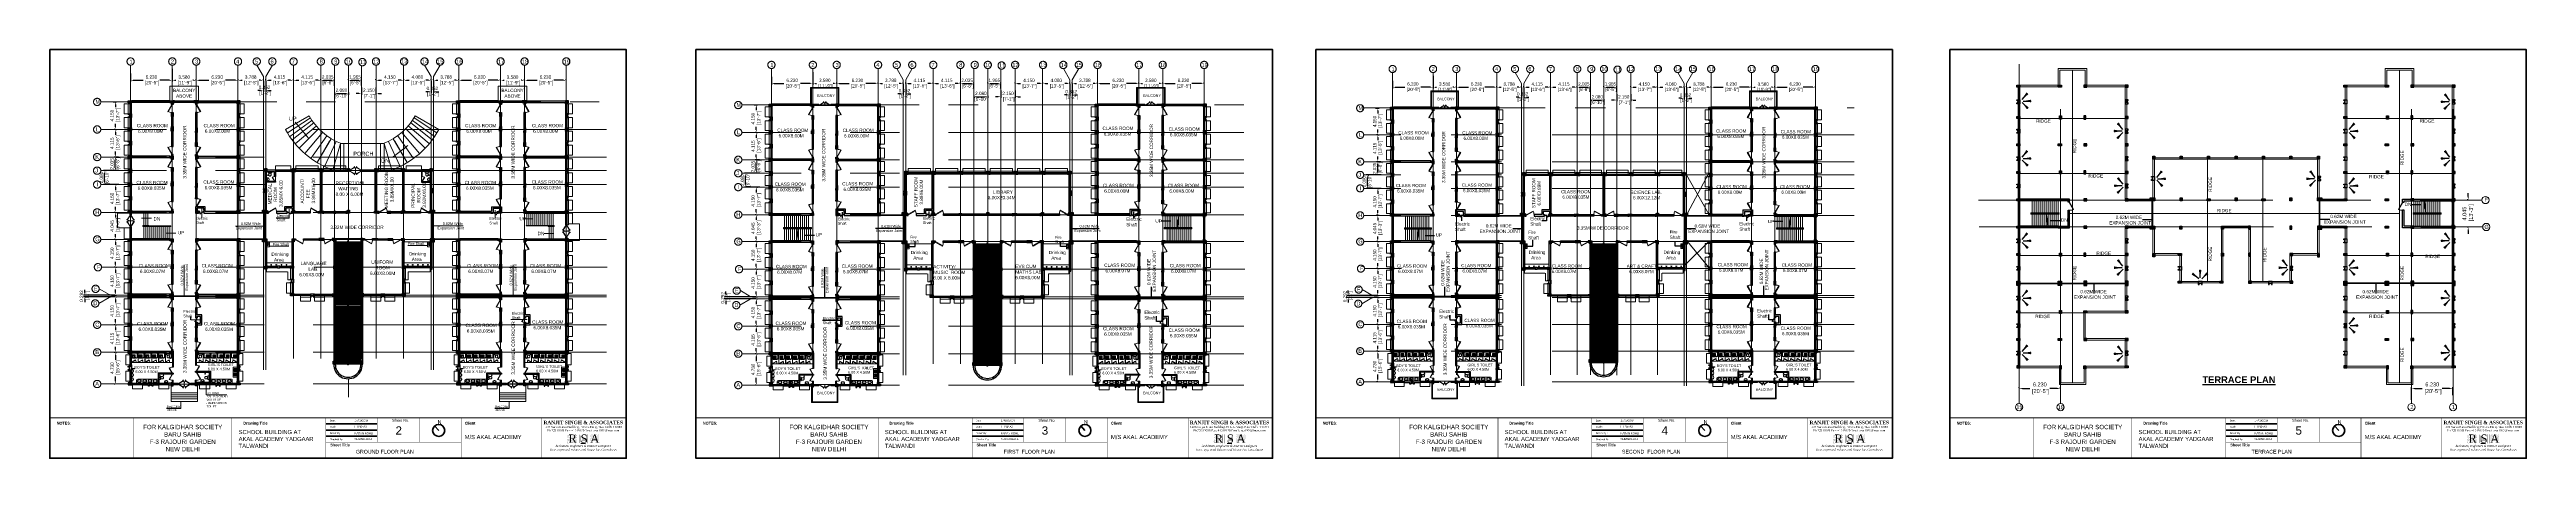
# Paper-space layout '17 Sept' of a CAD drawing. Extents: x 0.2 to 68.7, y 0 to 11.3.
# The model-space entities are those that its viewports show. They can reach past a viewport. Long polylines and large blocks are cut down to what shows.
import ezdxf

# ---------------------------------------------------------------- set-up
doc = ezdxf.new("R2010")
doc.units = 0
doc.header["$LTSCALE"] = 40
doc.header["$MEASUREMENT"] = 0
doc.header["$PDMODE"] = 32
doc.header["$PDSIZE"] = 0.02
for name, pattern in [('CENTER2', [1.125, 0.75, -0.125, 0.125, -0.125]), ('DASHED', [0.75, 0.5, -0.25]), ('DASHED2', [0.375, 0.25, -0.125])]:
    doc.linetypes.add(name, pattern=pattern)
doc.layers.get('0').update_dxf_attribs({"linetype": 'CONTINUOUS'})
doc.layers.get('Defpoints').update_dxf_attribs({"linetype": 'CONTINUOUS'})
for name, color, linetype, lineweight in [('A-ANNO-TITL', 7, 'CONTINUOUS', 35), ('CLL LEV.', 252, 'CONTINUOUS', 18), ('COLUMN', 251, 'CONTINUOUS', 30), ('CUBICAL TOILET', 160, 'CONTINUOUS', 9), ('Door', 54, 'CONTINUOUS', 15), ('elevation', 1, 'CONTINUOUS', 13), ('FIXTURE', 13, 'CONTINUOUS', 9), ('Furniture', 13, 'CONTINUOUS', 13), ('LINE', 242, 'CONTINUOUS', 13), ('PROJECTION', 32, 'DASHED', 13), ('Railing', 22, 'CONTINUOUS', 13), ('RAMP', 252, 'CONTINUOUS', 9), ('Services', 1, 'DASHED', 30), ('Stair', 1, 'CONTINUOUS', 15), ('VENTILATOR', 6, 'DASHED', 13), ('Wall', 7, 'CONTINUOUS', 30), ('wall l', 7, 'CONTINUOUS', 15), ('Window', 150, 'CONTINUOUS', 13), ('window wall', 7, 'CONTINUOUS', 18), ('Window-Wall', 7, 'CONTINUOUS', 13)]:
    doc.layers.add(name, color=color, linetype=linetype, lineweight=lineweight)
for name, color, linetype in [('Dim', 251, 'CONTINUOUS'), ('Dimens', 254, 'CONTINUOUS'), ('EXPANSION JOINT', 244, 'CONTINUOUS'), ('GRID', 4, 'CENTER2'), ('GRID TEXT', 142, 'CENTER2'), ('Hatch', 251, 'CONTINUOUS'), ('SLOP', 230, 'CONTINUOUS'), ('Text', 7, 'CONTINUOUS'), ('title', 244, 'CONTINUOUS')]:
    doc.layers.add(name, color=color, linetype=linetype)
doc.styles.add('DIM', font='arial.ttf')
doc.styles.add('L120', font='simplex.shx', dxfattribs={"height": 3})
doc.styles.get("Standard").update_dxf_attribs({"font": 'txt.shx', "height": 0.03937})
doc.styles.add('Tabrej', font='GOTHIC.TTF')
doc.styles.add('Tabrej.', font='GOTHIC.TTF', dxfattribs={"height": 1})
doc.styles.add('TITLE-MED', font='arial.ttf', dxfattribs={"height": 2000})
doc.styles.add('TITLE-MED-2', font='arial.ttf')
doc.dimstyles.get("Standard").update_dxf_attribs({"dimtxt": 0.18, "dimasz": 0.18, "dimexe": 0.18, "dimexo": 0.0625, "dimgap": 0.09, "dimtad": 0, "dimtih": 1, "dimtoh": 1, "dimdec": 4, "dimzin": 0, "dimdsep": 46, "dimtxsty": 'Standard', "dimcen": 0.09, "dimadec": 0, "dimazin": 0, "dimtfac": 1, "dimtdec": 4, "dimtofl": 0, "dimtmove": 0, "dimatfit": 3, "dimfxl": 0, "dimtolj": 1, "dimtzin": 0, "dimarcsym": 0})
doc.dimstyles.new('Tabrej', dxfattribs={"dimtxt": 1.8, "dimasz": 1.2, "dimexe": 0.18, "dimexo": 0.0625, "dimgap": 0.09, "dimtad": 0, "dimzin": 0, "dimdsep": 46, "dimtxsty": 'Tabrej', "dimcen": 0.09, "dimclrd": 256, "dimclre": 256, "dimclrt": 7, "dimadec": 0, "dimazin": 0, "dimtfac": 1, "dimtofl": 0, "dimtmove": 0, "dimatfit": 3, "dimfxl": 0, "dimtolj": 1, "dimtzin": 0, "dimlwd": -1, "dimlwe": -1, "dimarcsym": 0})

# ---------------------------------------------------------------- blocks, each defined once
blk = doc.blocks.new('RSA LOGO')
at = {"layer": 'A-ANNO-TITL', "color": 7, "lineweight": 5}
blk.add_line((-164, -1741), (164, -1741), dxfattribs=at)
at = {"layer": 'A-ANNO-TITL', "color": 7, "lineweight": 5, "const_width": 4.37}
for points in [[(-1130, -1315), (-1100, -1245), (-1015, -1124), (-891, -1085)], [(-1130, -1315), (-1100, -1245), (-1015, -1124), (-891, -1085)], [(-1130, -1225), (-1037, -1093), (-1013, -1085)], [(-1130, -1098), (-1121, -1085)], [(-1130, -1161), (-1076, -1085)], [(-894, -1741), (-915, -1736), (-966, -1713), (-1014, -1682), (-1078, -1621), (-1130, -1520)], [(-894, -1741), (-915, -1736), (-966, -1713), (-1014, -1682), (-1078, -1621), (-1130, -1520)], [(-990, -1741), (-1036, -1710), (-1107, -1643), (-1130, -1599)], [(-1056, -1741), (-1059, -1739), (-1130, -1672)], [(-1110, -1741), (-1130, -1722)], [(-707, -1085), (-615, -1122), (-542, -1191), (-504, -1246), (-476, -1309), (-474, -1321)], [(-707, -1085), (-615, -1122), (-542, -1191), (-504, -1246), (-476, -1309), (-474, -1321)], [(-474, -1506), (-490, -1559), (-546, -1643), (-609, -1695), (-658, -1723), (-706, -1741)], [(-474, -1506), (-490, -1559), (-546, -1643), (-609, -1695), (-658, -1723), (-706, -1741)], [(-474, -1601), (-519, -1668), (-588, -1725), (-616, -1741)], [(-610, -1085), (-595, -1091), (-514, -1167), (-474, -1225)], [(-474, -1666), (-491, -1693), (-550, -1741)], [(-548, -1085), (-486, -1143), (-474, -1161)], [(-495, -1085), (-474, -1105)], [(-474, -1725), (-493, -1741)], [(514, -1085), (474, -1154)], [(562, -1085), (474, -1238)], [(604, -1085), (474, -1311)], [(646, -1085), (474, -1384)], [(689, -1085), (474, -1457)], [(731, -1085), (474, -1530)], [(773, -1085), (474, -1603)], [(474, -1632), (1130, -1632)], [(474, -1668), (1130, -1668)], [(474, -1705), (1130, -1705)], [(1130, -1603), (831, -1085)], [(1130, -1530), (873, -1085)], [(1130, -1457), (915, -1085)], [(1130, -1384), (957, -1085)], [(1130, -1311), (999, -1085)], [(1130, -1238), (1042, -1085)], [(1130, -1165), (1084, -1085)]]:
    blk.add_lwpolyline(points, dxfattribs=at)
for points in [[(-1130, -1741), (-474, -1741), (-474, -1085), (-1130, -1085)], [(-802, -1718), (-851, -1715), (-903, -1701), (-949, -1681), (-991, -1653), (-1048, -1599), (-1097, -1504), (-1112, -1366), (-1068, -1263), (-992, -1155), (-830, -1104), (-721, -1119), (-635, -1154), (-570, -1215), (-536, -1264), (-511, -1320), (-498, -1383), (-497, -1458), (-523, -1543), (-573, -1619), (-630, -1665), (-674, -1690), (-733, -1713)], [(-802, -1682), (-845, -1678), (-891, -1667), (-931, -1649), (-968, -1624), (-1019, -1576), (-1062, -1493), (-1075, -1371), (-1036, -1281), (-969, -1186), (-827, -1141), (-730, -1155), (-655, -1185), (-597, -1239), (-568, -1282), (-546, -1331), (-535, -1387), (-534, -1452), (-556, -1527), (-601, -1594), (-650, -1635), (-690, -1657), (-742, -1677)], [(-802, -1645), (-839, -1642), (-879, -1632), (-914, -1617), (-945, -1596), (-989, -1554), (-1026, -1482), (-1038, -1377), (-1004, -1299), (-946, -1217), (-824, -1179), (-739, -1190), (-675, -1216), (-625, -1263), (-600, -1300), (-581, -1342), (-571, -1391), (-570, -1447), (-590, -1512), (-628, -1569), (-671, -1605), (-705, -1624), (-750, -1641)], [(-802, -1609), (-833, -1606), (-867, -1598), (-896, -1585), (-923, -1567), (-960, -1532), (-991, -1472), (-1000, -1383), (-972, -1317), (-924, -1248), (-820, -1216), (-749, -1226), (-695, -1247), (-653, -1287), (-632, -1318), (-616, -1353), (-607, -1395), (-607, -1442), (-623, -1496), (-656, -1545), (-692, -1575), (-721, -1591), (-758, -1605)], [(-802, -1572), (-827, -1570), (-855, -1563), (-878, -1553), (-900, -1538), (-930, -1510), (-955, -1461), (-963, -1388), (-940, -1334), (-901, -1279), (-817, -1253), (-758, -1261), (-715, -1279), (-681, -1311), (-664, -1335), (-651, -1364), (-644, -1399), (-643, -1437), (-656, -1480), (-683, -1520), (-713, -1545), (-736, -1558), (-766, -1569)], [(-802, -1536), (-821, -1534), (-843, -1528), (-861, -1520), (-877, -1510), (-900, -1487), (-920, -1450), (-926, -1394), (-908, -1352), (-878, -1310), (-814, -1290), (-768, -1297), (-735, -1310), (-708, -1335), (-696, -1353), (-686, -1375), (-680, -1403), (-680, -1432), (-690, -1464), (-710, -1495), (-734, -1515), (-752, -1525), (-774, -1533)], [(-802, -1499), (-815, -1498), (-831, -1494), (-843, -1488), (-854, -1481), (-871, -1465), (-884, -1439), (-889, -1400), (-876, -1370), (-856, -1341), (-811, -1327), (-777, -1332), (-755, -1341), (-736, -1359), (-727, -1371), (-721, -1386), (-717, -1407), (-716, -1427), (-723, -1449), (-738, -1471), (-754, -1484), (-767, -1492), (-782, -1497)], [(-802, -1462), (-809, -1462), (-819, -1459), (-826, -1456), (-831, -1453), (-841, -1443), (-849, -1429), (-851, -1406), (-844, -1388), (-833, -1373), (-808, -1365), (-787, -1368), (-775, -1372), (-764, -1383), (-759, -1389), (-756, -1398), (-753, -1411), (-753, -1421), (-756, -1433), (-765, -1446), (-775, -1454), (-783, -1459), (-790, -1461)], [(-802, -1426), (-803, -1426), (-807, -1425), (-808, -1424), (-809, -1424), (-812, -1421), (-813, -1418), (-814, -1411), (-812, -1406), (-810, -1404), (-805, -1402), (-796, -1403), (-795, -1403), (-792, -1407), (-791, -1407), (-791, -1409), (-789, -1415), (-789, -1416), (-790, -1417), (-792, -1421), (-796, -1424), (-798, -1425), (-798, -1426)], [(-328, -1741), (328, -1741), (328, -1085), (-328, -1085)], [(-292, -1705), (292, -1705), (292, -1122), (-292, -1122)], [(-255, -1668), (255, -1668), (255, -1158), (-255, -1158)], [(-219, -1632), (219, -1632), (219, -1194), (-219, -1194)], [(-182, -1595), (182, -1595), (182, -1231), (-182, -1231)], [(-146, -1559), (146, -1559), (146, -1267), (-146, -1267)], [(-109, -1523), (109, -1523), (109, -1304), (-109, -1304)], [(-109, -1523), (109, -1523), (109, -1304), (-109, -1304)], [(-73, -1486), (73, -1486), (73, -1340), (-73, -1340)], [(-73, -1486), (73, -1486), (73, -1340), (-73, -1340)], [(-36, -1450), (36, -1450), (36, -1377), (-36, -1377)], [(1130, -1741), (474, -1741), (474, -1085), (1130, -1085)], [(520, -1595), (1084, -1595), (802, -1108)], [(583, -1559), (1020, -1559), (802, -1180)], [(646, -1523), (957, -1523), (802, -1253)], [(710, -1486), (894, -1486), (802, -1326)], [(773, -1450), (831, -1450), (802, -1399)]]:
    blk.add_lwpolyline(points, close=True, dxfattribs=at)
at = {"layer": 'A-ANNO-TITL', "color": 7, "attachment_point": 2, "style": 'DIM'}
for s, insert, char_height, width in [('{\\fTimes New Roman|b1|i0|c0|p18;RANJIT SINGH & ASSOCIATES}', (0, -120), 250, 12443), ('{\\fTimes New Roman|b0|i0|c0|p18;1206 Surya Kiran Building,19 K.G.Marg, New Delhi 110001\\PPh.23312688 Fax: 41510129 Email: rsa1206@msn.com}', (0, -490), 150, 6610.1), ('{\\fTimes New Roman|b0|i1|c0|p18;\\H0.8333x;Govt. approved Valuers and House Tax Consultants}', (0, -2111), 180, 6610.1), ('{\\fTimes New Roman|b0|i1|c0|p18;\\H0.8333x;Architects, Engineers & Interior Designers}', (0, -1844), 180, 6610.1)]:
    blk.add_mtext(s, dxfattribs=dict(at, insert=insert, char_height=char_height, width=width))
at = {"layer": 'A-ANNO-TITL', "color": 252, "lineweight": -3, "char_height": 590.49, "width": 320.44, "attachment_point": 1, "style": 'DIM'}
for s, insert in [('{\\fTimes New Roman|b0|i0|c0|p18;\\C5;R}', (-1053, -1103)), ('{\\fTimes New Roman|b0|i0|c0|p18;\\C5;S}', (-189, -1103)), ('{\\fTimes New Roman|b0|i0|c0|p18;\\C5;A}', (504, -1103))]:
    blk.add_mtext(s, dxfattribs=dict(at, insert=insert))
blk = doc.blocks.new('COLUMN 546')
at = {"layer": 'Hatch'}
h = blk.add_hatch(color=0, dxfattribs=at)
h.dxf.hatch_style = 1
h.paths.add_polyline_path([(0, 0), (0.3, 0), (0.3, 0.46), (0, 0.46)])
at = {"layer": 'COLUMN'}
for p, q in [((0.3, 0.46), (0, 0.46)), ((0, 0.46), (0, 0)), ((0, 0), (0.3, 0)), ((0.3, 0), (0.3, 0.46))]:
    blk.add_line(p, q, dxfattribs=at)
blk = doc.blocks.new('SHAFT2')
at = {"layer": 'FIXTURE'}
blk.add_circle((0.3, 0.31), 0.05, dxfattribs=at)
at = {"layer": 'Wall'}
blk.add_lwpolyline([(0, 0.58), (0.46, 0.58), (0.46, 0.47), (0.23, 0.47), (0.23, 0.12), (0.46, 0.12), (0.46, 0), (0, 0), (0, 0.58)], dxfattribs=at)
blk = doc.blocks.new('*U14')
for p, q in [((0, 0), (0, -6)), ((40, 0), (40, -6))]:
    blk.add_line(p, q)
blk.add_lwpolyline([(0, 0), (35, 20), (36, 18), (1, -2)], close=True)
blk.add_arc((0, 0), 40, 0, 30)
blk = doc.blocks.new('DOOR1')
at = {"layer": 'Door', "xscale": 0.0300000000000013, "yscale": 0.0300000000000013, "zscale": 0.0300000000000013}
blk.add_blockref('*U14', (0, 0.18), dxfattribs=at)
blk = doc.blocks.new('WINDOW 1')
at = {"layer": 'CLL LEV.'}
for p, q in [((0, -0.23), (0, -0.46)), ((0, -0.46), (1.5, -0.46)), ((1.5, -0.23), (1.5, -0.46))]:
    blk.add_line(p, q, dxfattribs=at)
at = {"layer": 'PROJECTION', "ltscale": 0.02}
for p, q in [((0, -1.06), (0, -0.23)), ((1.5, -1.06), (0, -1.06)), ((1.5, -0.23), (1.5, -1.06))]:
    blk.add_line(p, q, dxfattribs=at)
at = {"layer": 'Window'}
for p, q in [((0, -0.05), (1.5, -0.05)), ((0, -0.08), (1.5, -0.08))]:
    blk.add_line(p, q, dxfattribs=at)
at = {"layer": 'Window-Wall'}
for p, q in [((0, 0), (1.5, 0)), ((0, -0.23), (0, 0)), ((1.5, 0), (1.5, -0.23)), ((0, -0.12), (1.5, -0.12)), ((1.5, -0.23), (0, -0.23))]:
    blk.add_line(p, q, dxfattribs=at)
blk = doc.blocks.new('VENT 2')
at = {"layer": 'VENTILATOR', "ltscale": 0.02}
for p, q in [((0, 0.18), (1.5, 0.18)), ((0, 0.15), (1.5, 0.15))]:
    blk.add_line(p, q, dxfattribs=at)
at = {"layer": 'Window-Wall'}
for p, q in [((0, 0.23), (1.5, 0.23)), ((0, 0), (0, 0.23)), ((0, 0.12), (1.5, 0.12)), ((1.5, 0), (0, 0)), ((1.5, 0.23), (1.5, 0))]:
    blk.add_line(p, q, dxfattribs=at)
blk = doc.blocks.new('class 1')
at = {"layer": 'Wall'}
for points in [[(0.23, 0), (0, 0), (0, -0.23), (0.23, -0.23), (0.23, 0)], [(0.23, -1.43), (0, -1.43), (0, -2.005), (0.23, -2.005), (0.23, -1.43)], [(0.23, -3.505), (0, -3.505), (0, -3.735), (0.23, -3.735), (0.23, -3.505)]]:
    blk.add_lwpolyline(points, dxfattribs=at)
at = {"layer": 'Wall', "rotation": 270}
for name, p in [('DOOR1', (0, -0.23)), ('VENT 2', (0, -2.005))]:
    blk.add_blockref(name, p, dxfattribs=at)
blk = doc.blocks.new('windoe 3')
at = {"layer": 'CLL LEV.'}
blk.add_line((3.47, -0.23), (-0.11, -0.23), dxfattribs=at)
at = {"layer": 'PROJECTION', "ltscale": 0.02}
for p, q in [((0, 0), (0, -0.6)), ((0, -0.6), (3.36, -0.6)), ((3.36, 0), (3.36, -0.6))]:
    blk.add_line(p, q, dxfattribs=at)
at = {"layer": 'Window'}
for p, q in [((3.36, 0.18), (0, 0.18)), ((3.36, 0.15), (0, 0.15))]:
    blk.add_line(p, q, dxfattribs=at)
at = {"layer": 'Window-Wall'}
for p, q in [((3.36, 0.23), (0, 0.23)), ((3.36, 0.11), (0, 0.11)), ((0, 0), (3.36, 0))]:
    blk.add_line(p, q, dxfattribs=at)
blk = doc.blocks.new('Door - Left Hung 36 in.')
blk.add_lwpolyline([(1, -1), (0, 0), (31, 18), (32, 17)], close=True)
blk.add_arc((0, 0), 36, 0, 37.3101)
blk = doc.blocks.new('*D58')
at = {"layer": 'Defpoints', "color": 0, "transparency": 16777216}
for p in [(0.34, 4.15), (6.57, 4.87), (6.57, 3.08)]:
    blk.add_point(p, dxfattribs=at)
at = {"layer": 'Dim', "transparency": 16777216}
for p, q in [((0.34, 4.09), (0.34, 2.9)), ((6.57, 4.81), (6.57, 2.9)), ((0.74, 3.08), (2.21, 3.08)), ((6.17, 3.08), (4.71, 3.08))]:
    blk.add_line(p, q, dxfattribs=at)
for points in [[(0.74, 3.15), (0.74, 3.02), (0.34, 3.08)], [(6.17, 3.15), (6.17, 3.02), (6.57, 3.08)]]:
    blk.add_solid(points, dxfattribs=at)
at = {"layer": 'Dim', "color": 7, "transparency": 16777216, "insert": (3.46, 3.08), "char_height": 0.5, "attachment_point": 5, "style": 'Tabrej'}
blk.add_mtext('\\A1;6.230\\P [20\'-5"]', dxfattribs=at)
blk = doc.blocks.new('*D59')
at = {"layer": 'Defpoints', "color": 0, "transparency": 16777216}
for p in [(6.57, 3.08), (10.16, 3.08), (10.16, 3.08)]:
    blk.add_point(p, dxfattribs=at)
at = {"layer": 'Dim', "transparency": 16777216}
for p, q in [((6.57, 3.02), (6.57, 2.9)), ((6.97, 3.08), (7.11, 3.08)), ((9.76, 3.08), (9.62, 3.08)), ((10.16, 3.15), (10.16, 3.26))]:
    blk.add_line(p, q, dxfattribs=at)
for points in [[(6.97, 3.15), (6.97, 3.02), (6.57, 3.08)], [(9.76, 3.15), (9.76, 3.02), (10.16, 3.08)]]:
    blk.add_solid(points, dxfattribs=at)
at = {"layer": 'Dim', "color": 7, "transparency": 16777216, "insert": (8.36, 3.08), "char_height": 0.5, "attachment_point": 5, "style": 'Tabrej'}
blk.add_mtext('\\A1;3.580\\P [11\'-9"]', dxfattribs=at)
blk = doc.blocks.new('*D60')
at = {"layer": 'Defpoints', "color": 0, "transparency": 16777216}
for p in [(10.16, 3.08), (16.39, 3.08), (16.39, 3.08)]:
    blk.add_point(p, dxfattribs=at)
at = {"layer": 'Dim', "transparency": 16777216}
for p, q in [((10.16, 3.15), (10.16, 3.26)), ((10.56, 3.08), (12.02, 3.08)), ((15.99, 3.08), (14.52, 3.08)), ((16.39, 3.15), (16.39, 3.26))]:
    blk.add_line(p, q, dxfattribs=at)
for points in [[(10.56, 3.15), (10.56, 3.02), (10.16, 3.08)], [(15.99, 3.15), (15.99, 3.02), (16.39, 3.08)]]:
    blk.add_solid(points, dxfattribs=at)
at = {"layer": 'Dim', "color": 7, "transparency": 16777216, "insert": (13.27, 3.08), "char_height": 0.5, "attachment_point": 5, "style": 'Tabrej'}
blk.add_mtext('\\A1;6.230\\P [20\'-5"]', dxfattribs=at)
blk = doc.blocks.new('*D61')
at = {"layer": 'Defpoints', "color": 0, "transparency": 16777216}
for p in [(16.39, 3.08), (20.17, 3.08), (20.17, 3.08)]:
    blk.add_point(p, dxfattribs=at)
at = {"layer": 'Dim', "transparency": 16777216}
for p, q in [((16.39, 3.15), (16.39, 3.26)), ((16.79, 3.08), (17.03, 3.08)), ((19.77, 3.08), (19.53, 3.08)), ((20.17, 3.15), (20.17, 3.26))]:
    blk.add_line(p, q, dxfattribs=at)
for points in [[(16.79, 3.15), (16.79, 3.02), (16.39, 3.08)], [(19.77, 3.15), (19.77, 3.02), (20.17, 3.08)]]:
    blk.add_solid(points, dxfattribs=at)
at = {"layer": 'Dim', "color": 7, "transparency": 16777216, "insert": (18.28, 3.08), "char_height": 0.5, "attachment_point": 5, "style": 'Tabrej'}
blk.add_mtext('\\A1;3.788\\P [12\'-5"]', dxfattribs=at)
blk = doc.blocks.new('*D62')
at = {"layer": 'Defpoints', "color": 0, "transparency": 16777216}
for p in [(20.17, 3.08), (20.53, 3.02), (20.53, 1.54)]:
    blk.add_point(p, dxfattribs=at)
at = {"layer": 'Dim', "transparency": 16777216}
for p, q in [((19.77, 1.54), (19.37, 1.54)), ((20.17, 3.02), (20.17, 1.36)), ((20.53, 2.96), (20.53, 1.36)), ((20.93, 1.54), (21.33, 1.54))]:
    blk.add_line(p, q, dxfattribs=at)
for points in [[(19.77, 1.61), (19.77, 1.47), (20.17, 1.54)], [(20.93, 1.61), (20.93, 1.47), (20.53, 1.54)]]:
    blk.add_solid(points, dxfattribs=at)
at = {"layer": 'Dim', "color": 7, "transparency": 16777216, "insert": (20.35, 1.54), "char_height": 0.5, "attachment_point": 5, "style": 'Tabrej'}
blk.add_mtext('\\A1;0.362\\P [1\'-2"]', dxfattribs=at)
blk = doc.blocks.new('*D63')
at = {"layer": 'Defpoints', "color": 0, "transparency": 16777216}
for p in [(20.53, 3.02), (24.65, 3.08), (24.65, 3.08)]:
    blk.add_point(p, dxfattribs=at)
at = {"layer": 'Dim', "transparency": 16777216}
for p, q in [((20.53, 3.09), (20.53, 3.26)), ((20.93, 3.08), (21.34, 3.08)), ((24.25, 3.08), (23.84, 3.08)), ((24.65, 3.15), (24.65, 3.26))]:
    blk.add_line(p, q, dxfattribs=at)
for points in [[(20.93, 3.15), (20.93, 3.02), (20.53, 3.08)], [(24.25, 3.15), (24.25, 3.02), (24.65, 3.08)]]:
    blk.add_solid(points, dxfattribs=at)
at = {"layer": 'Dim', "color": 7, "transparency": 16777216, "insert": (22.59, 3.08), "char_height": 0.5, "attachment_point": 5, "style": 'Tabrej'}
blk.add_mtext('\\A1;4.115\\P [13\'-6"]', dxfattribs=at)
blk = doc.blocks.new('*D64')
at = {"layer": 'Defpoints', "color": 0, "transparency": 16777216}
for p in [(24.65, 3.08), (28.76, 3.08), (28.76, 3.08)]:
    blk.add_point(p, dxfattribs=at)
at = {"layer": 'Dim', "transparency": 16777216}
for p, q in [((24.65, 3.15), (24.65, 3.26)), ((25.05, 3.08), (25.46, 3.08)), ((28.36, 3.08), (27.96, 3.08)), ((28.76, 3.15), (28.76, 3.26))]:
    blk.add_line(p, q, dxfattribs=at)
for points in [[(25.05, 3.15), (25.05, 3.02), (24.65, 3.08)], [(28.36, 3.15), (28.36, 3.02), (28.76, 3.08)]]:
    blk.add_solid(points, dxfattribs=at)
at = {"layer": 'Dim', "color": 7, "transparency": 16777216, "insert": (26.71, 3.08), "char_height": 0.5, "attachment_point": 5, "style": 'Tabrej'}
blk.add_mtext('\\A1;4.115\\P [13\'-6"]', dxfattribs=at)
blk = doc.blocks.new('*D65')
at = {"layer": 'Defpoints', "color": 0, "transparency": 16777216}
for p in [(28.76, 3.08), (30.8, 3.08), (30.8, 3.08)]:
    blk.add_point(p, dxfattribs=at)
at = {"layer": 'Dim', "transparency": 16777216}
for p, q in [((28.76, 3.15), (28.76, 3.26)), ((29.16, 3.08), (30.4, 3.08)), ((30.8, 3.15), (30.8, 3.26))]:
    blk.add_line(p, q, dxfattribs=at)
for points in [[(29.16, 3.15), (29.16, 3.02), (28.76, 3.08)], [(30.4, 3.15), (30.4, 3.02), (30.8, 3.08)]]:
    blk.add_solid(points, dxfattribs=at)
at = {"layer": 'Dim', "color": 7, "transparency": 16777216, "insert": (29.78, 3.08), "char_height": 0.5, "attachment_point": 5, "style": 'Tabrej'}
blk.add_mtext('\\A1;2.035\\P [6\'-8"]', dxfattribs=at)
blk = doc.blocks.new('*D66')
at = {"layer": 'Defpoints', "color": 0, "transparency": 16777216}
for p in [(32.88, 3.08), (34.84, 3.08), (34.84, 3.08)]:
    blk.add_point(p, dxfattribs=at)
at = {"layer": 'Dim', "transparency": 16777216}
for p, q in [((32.88, 3.15), (32.88, 3.26)), ((33.28, 3.08), (34.44, 3.08)), ((34.84, 3.15), (34.84, 3.26))]:
    blk.add_line(p, q, dxfattribs=at)
for points in [[(33.28, 3.15), (33.28, 3.02), (32.88, 3.08)], [(34.44, 3.15), (34.44, 3.02), (34.84, 3.08)]]:
    blk.add_solid(points, dxfattribs=at)
at = {"layer": 'Dim', "color": 7, "transparency": 16777216, "insert": (33.86, 3.08), "char_height": 0.5, "attachment_point": 5, "style": 'Tabrej'}
blk.add_mtext('\\A1;1.965\\P [6\'-5"]', dxfattribs=at)
blk = doc.blocks.new('*D67')
at = {"layer": 'Defpoints', "color": 0, "transparency": 16777216}
for p in [(36.99, 3.08), (41.14, 3.08), (41.14, 3.08)]:
    blk.add_point(p, dxfattribs=at)
at = {"layer": 'Dim', "transparency": 16777216}
for p, q in [((36.99, 3.15), (36.99, 3.26)), ((37.39, 3.08), (37.82, 3.08)), ((40.74, 3.08), (40.32, 3.08)), ((41.14, 3.15), (41.14, 3.26))]:
    blk.add_line(p, q, dxfattribs=at)
for points in [[(37.39, 3.15), (37.39, 3.02), (36.99, 3.08)], [(40.74, 3.15), (40.74, 3.02), (41.14, 3.08)]]:
    blk.add_solid(points, dxfattribs=at)
at = {"layer": 'Dim', "color": 7, "transparency": 16777216, "insert": (39.07, 3.08), "char_height": 0.5, "attachment_point": 5, "style": 'Tabrej'}
blk.add_mtext('\\A1;4.150\\P [13\'-7"]', dxfattribs=at)
blk = doc.blocks.new('*D68')
at = {"layer": 'Defpoints', "color": 0, "transparency": 16777216}
for p in [(41.14, 3.08), (45.22, 3.08), (45.22, 3.08)]:
    blk.add_point(p, dxfattribs=at)
at = {"layer": 'Dim', "transparency": 16777216}
for p, q in [((41.14, 3.15), (41.14, 3.26)), ((41.54, 3.08), (41.93, 3.08)), ((44.82, 3.08), (44.44, 3.08)), ((45.22, 3.15), (45.22, 3.26))]:
    blk.add_line(p, q, dxfattribs=at)
for points in [[(41.54, 3.15), (41.54, 3.02), (41.14, 3.08)], [(44.82, 3.15), (44.82, 3.02), (45.22, 3.08)]]:
    blk.add_solid(points, dxfattribs=at)
at = {"layer": 'Dim', "color": 7, "transparency": 16777216, "insert": (43.18, 3.08), "char_height": 0.5, "attachment_point": 5, "style": 'Tabrej'}
blk.add_mtext('\\A1;4.080\\P [13\'-5"]', dxfattribs=at)
blk = doc.blocks.new('*D69')
at = {"layer": 'Defpoints', "color": 0, "transparency": 16777216}
for p in [(45.22, 3.08), (45.59, 3.08), (45.59, 1.38)]:
    blk.add_point(p, dxfattribs=at)
at = {"layer": 'Dim', "transparency": 16777216}
for p, q in [((44.82, 1.38), (44.42, 1.38)), ((45.22, 3.02), (45.22, 1.2)), ((45.59, 3.02), (45.59, 1.2)), ((45.99, 1.38), (46.39, 1.38))]:
    blk.add_line(p, q, dxfattribs=at)
for points in [[(44.82, 1.44), (44.82, 1.31), (45.22, 1.38)], [(45.99, 1.44), (45.99, 1.31), (45.59, 1.38)]]:
    blk.add_solid(points, dxfattribs=at)
at = {"layer": 'Dim', "color": 7, "transparency": 16777216, "insert": (45.41, 1.38), "char_height": 0.5, "attachment_point": 5, "style": 'Tabrej'}
blk.add_mtext('\\A1;0.362\\P [1\'-2"]', dxfattribs=at)
blk = doc.blocks.new('*D70')
at = {"layer": 'Defpoints', "color": 0, "transparency": 16777216}
for p in [(45.59, 3.08), (49.37, 3.08), (49.37, 3.08)]:
    blk.add_point(p, dxfattribs=at)
at = {"layer": 'Dim', "transparency": 16777216}
for p, q in [((45.59, 3.15), (45.59, 3.26)), ((45.99, 3.08), (46.23, 3.08)), ((48.97, 3.08), (48.73, 3.08)), ((49.37, 3.15), (49.37, 3.26))]:
    blk.add_line(p, q, dxfattribs=at)
for points in [[(45.99, 3.15), (45.99, 3.02), (45.59, 3.08)], [(48.97, 3.15), (48.97, 3.02), (49.37, 3.08)]]:
    blk.add_solid(points, dxfattribs=at)
at = {"layer": 'Dim', "color": 7, "transparency": 16777216, "insert": (47.48, 3.08), "char_height": 0.5, "attachment_point": 5, "style": 'Tabrej'}
blk.add_mtext('\\A1;3.788\\P [12\'-5"]', dxfattribs=at)
blk = doc.blocks.new('*D71')
at = {"layer": 'Defpoints', "color": 0, "transparency": 16777216}
for p in [(49.37, 3.08), (55.6, 3.08), (55.6, 3.08)]:
    blk.add_point(p, dxfattribs=at)
at = {"layer": 'Dim', "transparency": 16777216}
for p, q in [((49.37, 3.15), (49.37, 3.26)), ((49.77, 3.08), (51.24, 3.08)), ((55.2, 3.08), (53.74, 3.08)), ((55.6, 3.15), (55.6, 3.26))]:
    blk.add_line(p, q, dxfattribs=at)
for points in [[(49.77, 3.15), (49.77, 3.02), (49.37, 3.08)], [(55.2, 3.15), (55.2, 3.02), (55.6, 3.08)]]:
    blk.add_solid(points, dxfattribs=at)
at = {"layer": 'Dim', "color": 7, "transparency": 16777216, "insert": (52.49, 3.08), "char_height": 0.5, "attachment_point": 5, "style": 'Tabrej'}
blk.add_mtext('\\A1;6.230\\P [20\'-5"]', dxfattribs=at)
blk = doc.blocks.new('*D72')
at = {"layer": 'Defpoints', "color": 0, "transparency": 16777216}
for p in [(55.6, 3.08), (59.18, 3.08), (59.18, 3.08)]:
    blk.add_point(p, dxfattribs=at)
at = {"layer": 'Dim', "transparency": 16777216}
for p, q in [((55.6, 3.15), (55.6, 3.26)), ((56, 3.08), (56.14, 3.08)), ((58.78, 3.08), (58.65, 3.08)), ((59.18, 3.15), (59.18, 3.26))]:
    blk.add_line(p, q, dxfattribs=at)
for points in [[(56, 3.15), (56, 3.02), (55.6, 3.08)], [(58.78, 3.15), (58.78, 3.02), (59.18, 3.08)]]:
    blk.add_solid(points, dxfattribs=at)
at = {"layer": 'Dim', "color": 7, "transparency": 16777216, "insert": (57.39, 3.08), "char_height": 0.5, "attachment_point": 5, "style": 'Tabrej'}
blk.add_mtext('\\A1;3.580\\P [11\'-9"]', dxfattribs=at)
blk = doc.blocks.new('*D87')
at = {"layer": 'Defpoints', "color": 0, "transparency": 16777216}
for p in [(59.18, 3.08), (65.41, 3.08), (65.41, 3.08)]:
    blk.add_point(p, dxfattribs=at)
at = {"layer": 'Dim', "transparency": 16777216}
for p, q in [((59.18, 3.15), (59.18, 3.26)), ((59.58, 3.08), (61.05, 3.08)), ((65.01, 3.08), (63.55, 3.08)), ((65.41, 3.15), (65.41, 3.26))]:
    blk.add_line(p, q, dxfattribs=at)
for points in [[(59.58, 3.15), (59.58, 3.02), (59.18, 3.08)], [(65.01, 3.15), (65.01, 3.02), (65.41, 3.08)]]:
    blk.add_solid(points, dxfattribs=at)
at = {"layer": 'Dim', "color": 7, "transparency": 16777216, "insert": (62.3, 3.08), "char_height": 0.5, "attachment_point": 5, "style": 'Tabrej'}
blk.add_mtext('\\A1;6.230\\P [20\'-5"]', dxfattribs=at)
blk = doc.blocks.new('*D73')
at = {"layer": 'Defpoints', "color": 0, "transparency": 16777216}
for p in [(-2.33, -0.12), (-1.93, -4.26), (-1.93, -4.26)]:
    blk.add_point(p, dxfattribs=at)
at = {"layer": 'Dim', "transparency": 16777216}
for p, q in [((-2.27, -0.12), (-1.75, -0.12)), ((-1.93, -0.52), (-1.93, -0.94)), ((-1.93, -3.86), (-1.93, -3.44)), ((-2, -4.26), (-2.11, -4.26))]:
    blk.add_line(p, q, dxfattribs=at)
for points in [[(-2, -0.52), (-1.87, -0.52), (-1.93, -0.12)], [(-2, -3.86), (-1.87, -3.86), (-1.93, -4.26)]]:
    blk.add_solid(points, dxfattribs=at)
at = {"layer": 'Dim', "color": 7, "transparency": 16777216, "insert": (-1.93, -2.19), "char_height": 0.5, "attachment_point": 5, "rotation": 90, "style": 'Tabrej'}
blk.add_mtext('\\A1;4.150\\P [13\'-7"]', dxfattribs=at)
blk = doc.blocks.new('*D74')
at = {"layer": 'Defpoints', "color": 0, "transparency": 16777216}
for p in [(-1.93, -4.26), (-1.93, -8.38), (-1.93, -8.38)]:
    blk.add_point(p, dxfattribs=at)
at = {"layer": 'Dim', "transparency": 16777216}
for p, q in [((-1.93, -4.66), (-1.93, -5.07)), ((-1.87, -4.26), (-1.75, -4.26)), ((-2, -8.38), (-2.11, -8.38)), ((-1.93, -7.98), (-1.93, -7.57))]:
    blk.add_line(p, q, dxfattribs=at)
for points in [[(-2, -4.66), (-1.87, -4.66), (-1.93, -4.26)], [(-2, -7.98), (-1.87, -7.98), (-1.93, -8.38)]]:
    blk.add_solid(points, dxfattribs=at)
at = {"layer": 'Dim', "color": 7, "transparency": 16777216, "insert": (-1.93, -6.32), "char_height": 0.5, "attachment_point": 5, "rotation": 90, "style": 'Tabrej'}
blk.add_mtext('\\A1;4.115\\P [13\'-6"]', dxfattribs=at)
blk = doc.blocks.new('*D75')
at = {"layer": 'Defpoints', "color": 0, "transparency": 16777216}
for p in [(-1.93, -12.49), (-1.93, -16.64), (-1.93, -16.64)]:
    blk.add_point(p, dxfattribs=at)
at = {"layer": 'Dim', "transparency": 16777216}
for p, q in [((-1.93, -12.89), (-1.93, -13.32)), ((-1.87, -12.49), (-1.75, -12.49)), ((-2, -16.64), (-2.11, -16.64)), ((-1.93, -16.24), (-1.93, -15.82))]:
    blk.add_line(p, q, dxfattribs=at)
for points in [[(-2, -12.89), (-1.87, -12.89), (-1.93, -12.49)], [(-2, -16.24), (-1.87, -16.24), (-1.93, -16.64)]]:
    blk.add_solid(points, dxfattribs=at)
at = {"layer": 'Dim', "color": 7, "transparency": 16777216, "insert": (-1.93, -14.57), "char_height": 0.5, "attachment_point": 5, "rotation": 90, "style": 'Tabrej'}
blk.add_mtext('\\A1;4.150\\P [13\'-7"]', dxfattribs=at)
blk = doc.blocks.new('*D76')
at = {"layer": 'Defpoints', "color": 0, "transparency": 16777216}
for p in [(-1.93, -16.64), (-1.93, -20.69), (-1.93, -20.69)]:
    blk.add_point(p, dxfattribs=at)
at = {"layer": 'Dim', "transparency": 16777216}
for p, q in [((-1.93, -17.04), (-1.93, -17.42)), ((-1.87, -16.64), (-1.75, -16.64)), ((-2, -20.69), (-2.11, -20.69)), ((-1.93, -20.29), (-1.93, -19.92))]:
    blk.add_line(p, q, dxfattribs=at)
for points in [[(-2, -17.04), (-1.87, -17.04), (-1.93, -16.64)], [(-2, -20.29), (-1.87, -20.29), (-1.93, -20.69)]]:
    blk.add_solid(points, dxfattribs=at)
at = {"layer": 'Dim', "color": 7, "transparency": 16777216, "insert": (-1.93, -18.67), "char_height": 0.5, "attachment_point": 5, "rotation": 90, "style": 'Tabrej'}
blk.add_mtext('\\A1;4.045\\P [13\'-3"]', dxfattribs=at)
blk = doc.blocks.new('*D77')
at = {"layer": 'Defpoints', "color": 0, "transparency": 16777216}
for p in [(-1.93, -20.69), (-1.93, -24.84), (-1.93, -24.84)]:
    blk.add_point(p, dxfattribs=at)
at = {"layer": 'Dim', "transparency": 16777216}
for p, q in [((-1.93, -21.09), (-1.93, -21.51)), ((-1.87, -20.69), (-1.75, -20.69)), ((-2, -24.84), (-2.11, -24.84)), ((-1.93, -24.44), (-1.93, -24.02))]:
    blk.add_line(p, q, dxfattribs=at)
for points in [[(-2, -21.09), (-1.87, -21.09), (-1.93, -20.69)], [(-2, -24.44), (-1.87, -24.44), (-1.93, -24.84)]]:
    blk.add_solid(points, dxfattribs=at)
at = {"layer": 'Dim', "color": 7, "transparency": 16777216, "insert": (-1.93, -22.76), "char_height": 0.5, "attachment_point": 5, "rotation": 90, "style": 'Tabrej'}
blk.add_mtext('\\A1;4.150\\P [13\'-7"]', dxfattribs=at)
blk = doc.blocks.new('*D78')
at = {"layer": 'Defpoints', "color": 0, "transparency": 16777216}
for p in [(-1.93, -24.84), (-2.58, -28.99), (-1.93, -28.99)]:
    blk.add_point(p, dxfattribs=at)
at = {"layer": 'Dim', "transparency": 16777216}
for p, q in [((-1.93, -25.24), (-1.93, -25.66)), ((-1.87, -24.84), (-1.75, -24.84)), ((-2.51, -28.99), (-1.75, -28.99)), ((-1.93, -28.59), (-1.93, -28.17))]:
    blk.add_line(p, q, dxfattribs=at)
for points in [[(-2, -25.24), (-1.87, -25.24), (-1.93, -24.84)], [(-2, -28.59), (-1.87, -28.59), (-1.93, -28.99)]]:
    blk.add_solid(points, dxfattribs=at)
at = {"layer": 'Dim', "color": 7, "transparency": 16777216, "insert": (-1.93, -26.91), "char_height": 0.5, "attachment_point": 5, "rotation": 90, "style": 'Tabrej'}
blk.add_mtext('\\A1;4.150\\P [13\'-7"]', dxfattribs=at)
blk = doc.blocks.new('*D79')
at = {"layer": 'Defpoints', "color": 0, "transparency": 16777216}
for p in [(-6.51, -29.28), (-1.93, -28.99), (-1.93, -29.28)]:
    blk.add_point(p, dxfattribs=at)
at = {"layer": 'Dim', "transparency": 16777216}
for p, q in [((-2, -28.99), (-6.69, -28.99)), ((-2, -29.28), (-6.69, -29.28)), ((-6.51, -28.59), (-6.51, -28.19)), ((-6.51, -29.68), (-6.51, -30.08))]:
    blk.add_line(p, q, dxfattribs=at)
for points in [[(-6.57, -28.59), (-6.44, -28.59), (-6.51, -28.99)], [(-6.57, -29.68), (-6.44, -29.68), (-6.51, -29.28)]]:
    blk.add_solid(points, dxfattribs=at)
at = {"layer": 'Dim', "color": 7, "transparency": 16777216, "insert": (-6.51, -29.14), "char_height": 0.5, "attachment_point": 5, "rotation": 90, "style": 'Tabrej'}
blk.add_mtext('\\A1;0.292\\P [11"]', dxfattribs=at)
blk = doc.blocks.new('*D80')
at = {"layer": 'Defpoints', "color": 0, "transparency": 16777216}
for p in [(-1.93, -29.28), (-1.93, -33.43), (-1.93, -33.43)]:
    blk.add_point(p, dxfattribs=at)
at = {"layer": 'Dim', "transparency": 16777216}
for p, q in [((-1.87, -29.28), (-1.75, -29.28)), ((-1.93, -29.68), (-1.93, -30.1)), ((-1.93, -33.03), (-1.93, -32.61)), ((-2, -33.43), (-2.11, -33.43))]:
    blk.add_line(p, q, dxfattribs=at)
for points in [[(-2, -29.68), (-1.87, -29.68), (-1.93, -29.28)], [(-2, -33.03), (-1.87, -33.03), (-1.93, -33.43)]]:
    blk.add_solid(points, dxfattribs=at)
at = {"layer": 'Dim', "color": 7, "transparency": 16777216, "insert": (-1.93, -31.36), "char_height": 0.5, "attachment_point": 5, "rotation": 90, "style": 'Tabrej'}
blk.add_mtext('\\A1;4.150\\P [13\'-7"]', dxfattribs=at)
blk = doc.blocks.new('*D81')
at = {"layer": 'Defpoints', "color": 0, "transparency": 16777216}
for p in [(-1.93, -33.43), (-1.93, -37.55), (-1.93, -37.55)]:
    blk.add_point(p, dxfattribs=at)
at = {"layer": 'Dim', "transparency": 16777216}
for p, q in [((-1.93, -33.83), (-1.93, -34.24)), ((-1.93, -37.15), (-1.93, -36.74)), ((-1.87, -33.43), (-1.75, -33.43)), ((-2, -37.55), (-2.11, -37.55))]:
    blk.add_line(p, q, dxfattribs=at)
for points in [[(-2, -33.83), (-1.87, -33.83), (-1.93, -33.43)], [(-2, -37.15), (-1.87, -37.15), (-1.93, -37.55)]]:
    blk.add_solid(points, dxfattribs=at)
at = {"layer": 'Dim', "color": 7, "transparency": 16777216, "insert": (-1.93, -35.49), "char_height": 0.5, "attachment_point": 5, "rotation": 90, "style": 'Tabrej'}
blk.add_mtext('\\A1;4.115\\P [13\'-6"]', dxfattribs=at)
blk = doc.blocks.new('*D82')
at = {"layer": 'Defpoints', "color": 0, "transparency": 16777216}
for p in [(-1.93, -37.55), (-1.93, -42.28), (-1.93, -42.28)]:
    blk.add_point(p, dxfattribs=at)
at = {"layer": 'Dim', "transparency": 16777216}
for p, q in [((-1.93, -37.95), (-1.93, -38.66)), ((-1.87, -37.55), (-1.75, -37.55)), ((-2, -42.28), (-2.11, -42.28)), ((-1.93, -41.88), (-1.93, -41.16))]:
    blk.add_line(p, q, dxfattribs=at)
for points in [[(-2, -37.95), (-1.87, -37.95), (-1.93, -37.55)], [(-2, -41.88), (-1.87, -41.88), (-1.93, -42.28)]]:
    blk.add_solid(points, dxfattribs=at)
at = {"layer": 'Dim', "color": 7, "transparency": 16777216, "insert": (-1.93, -39.91), "char_height": 0.5, "attachment_point": 5, "rotation": 90, "style": 'Tabrej'}
blk.add_mtext('\\A1;4.730\\P [15\'-6"]', dxfattribs=at)
blk = doc.blocks.new('*D83')
at = {"layer": 'Defpoints', "color": 0, "transparency": 16777216}
for p in [(34.84, 2.08), (36.99, 2.08), (36.99, 1.11)]:
    blk.add_point(p, dxfattribs=at)
at = {"layer": 'Dim', "transparency": 16777216}
for p, q in [((34.44, 1.11), (34.04, 1.11)), ((34.84, 2.02), (34.84, 0.93)), ((36.99, 2.02), (36.99, 0.93)), ((37.39, 1.11), (37.79, 1.11))]:
    blk.add_line(p, q, dxfattribs=at)
for points in [[(34.44, 1.18), (34.44, 1.04), (34.84, 1.11)], [(37.39, 1.18), (37.39, 1.04), (36.99, 1.11)]]:
    blk.add_solid(points, dxfattribs=at)
at = {"layer": 'Dim', "color": 7, "transparency": 16777216, "insert": (35.92, 1.11), "char_height": 0.5, "attachment_point": 5, "style": 'Tabrej'}
blk.add_mtext('\\A1;2.150\\P [7\'-1"]', dxfattribs=at)
blk = doc.blocks.new('*D84')
at = {"layer": 'Defpoints', "color": 0, "transparency": 16777216}
for p in [(30.8, 1.32), (32.88, 1.32), (32.88, 1.11)]:
    blk.add_point(p, dxfattribs=at)
at = {"layer": 'Dim', "transparency": 16777216}
for p, q in [((30.8, 1.25), (30.8, 0.93)), ((31.2, 1.11), (32.48, 1.11)), ((32.88, 1.25), (32.88, 0.93))]:
    blk.add_line(p, q, dxfattribs=at)
for points in [[(31.2, 1.18), (31.2, 1.04), (30.8, 1.11)], [(32.48, 1.18), (32.48, 1.04), (32.88, 1.11)]]:
    blk.add_solid(points, dxfattribs=at)
at = {"layer": 'Dim', "color": 7, "transparency": 16777216, "insert": (31.84, 1.11), "char_height": 0.5, "attachment_point": 5, "style": 'Tabrej'}
blk.add_mtext('\\A1;2.080\\P [6\'-10"]', dxfattribs=at)
blk = doc.blocks.new('*D85')
at = {"layer": 'Defpoints', "color": 0, "transparency": 16777216}
for p in [(-3.54, -10.41), (-1.34, -10.41), (-1.34, -12.49)]:
    blk.add_point(p, dxfattribs=at)
at = {"layer": 'Dim', "transparency": 16777216}
for p, q in [((-1.4, -10.41), (-3.72, -10.41)), ((-3.54, -12.1), (-3.54, -10.81)), ((-1.4, -12.49), (-3.72, -12.49))]:
    blk.add_line(p, q, dxfattribs=at)
for points in [[(-3.61, -10.81), (-3.48, -10.81), (-3.54, -10.41)], [(-3.61, -12.1), (-3.48, -12.1), (-3.54, -12.49)]]:
    blk.add_solid(points, dxfattribs=at)
at = {"layer": 'Dim', "color": 7, "transparency": 16777216, "insert": (-3.54, -11.45), "char_height": 0.5, "attachment_point": 5, "rotation": 90, "style": 'Tabrej'}
blk.add_mtext('\\A1;2.080\\P [6\'-10"]', dxfattribs=at)
blk = doc.blocks.new('*D86')
at = {"layer": 'Defpoints', "color": 0, "transparency": 16777216}
for p in [(-1.94, -8.38), (-1.4, -8.38), (-1.4, -10.41)]:
    blk.add_point(p, dxfattribs=at)
at = {"layer": 'Dim', "transparency": 16777216}
for p, q in [((-1.46, -8.38), (-2.12, -8.38)), ((-1.46, -10.41), (-2.12, -10.41)), ((-1.94, -10.01), (-1.94, -8.78))]:
    blk.add_line(p, q, dxfattribs=at)
for points in [[(-2, -8.78), (-1.87, -8.78), (-1.94, -8.38)], [(-2, -10.01), (-1.87, -10.01), (-1.94, -10.41)]]:
    blk.add_solid(points, dxfattribs=at)
at = {"layer": 'Dim', "color": 7, "transparency": 16777216, "insert": (-1.94, -9.4), "char_height": 0.5, "attachment_point": 5, "rotation": 90, "style": 'Tabrej'}
blk.add_mtext('\\A1;2.035\\P [6\'-8"]', dxfattribs=at)
blk = doc.blocks.new('*D55')
at = {"layer": 'Defpoints', "color": 0, "transparency": 16777216}
for p in [(2154.69, 879.77), (2154.69, 877.98), (2160.92, 878.7)]:
    blk.add_point(p, dxfattribs=at)
at = {"layer": 'Dim', "transparency": 16777216}
for p, q in [((2154.69, 878.04), (2154.69, 879.95)), ((2155.19, 879.77), (2156.32, 879.77)), ((2160.42, 879.77), (2159.29, 879.77)), ((2160.92, 878.76), (2160.92, 879.95))]:
    blk.add_line(p, q, dxfattribs=at)
for points in [[(2155.19, 879.85), (2155.19, 879.68), (2154.69, 879.77)], [(2160.42, 879.85), (2160.42, 879.68), (2160.92, 879.77)]]:
    blk.add_solid(points, dxfattribs=at)
at = {"layer": 'Dim', "color": 7, "transparency": 16777216, "insert": (2157.81, 879.77), "char_height": 0.6, "attachment_point": 5, "style": 'Tabrej'}
blk.add_mtext('\\A1;6.230\\P [20\'-5"]', dxfattribs=at)
blk = doc.blocks.new('*D56')
at = {"layer": 'Defpoints', "color": 0, "transparency": 16777216}
for p in [(2095.85, 879.77), (2095.85, 879.77), (2102.08, 879.77)]:
    blk.add_point(p, dxfattribs=at)
at = {"layer": 'Dim', "transparency": 16777216}
for p, q in [((2095.85, 879.83), (2095.85, 879.95)), ((2096.35, 879.77), (2097.48, 879.77)), ((2101.58, 879.77), (2100.45, 879.77)), ((2102.08, 879.83), (2102.08, 879.95))]:
    blk.add_line(p, q, dxfattribs=at)
for points in [[(2096.35, 879.85), (2096.35, 879.68), (2095.85, 879.77)], [(2101.58, 879.85), (2101.58, 879.68), (2102.08, 879.77)]]:
    blk.add_solid(points, dxfattribs=at)
at = {"layer": 'Dim', "color": 7, "transparency": 16777216, "insert": (2098.97, 879.77), "char_height": 0.6, "attachment_point": 5, "style": 'Tabrej'}
blk.add_mtext('\\A1;6.230\\P [20\'-5"]', dxfattribs=at)
blk = doc.blocks.new('*D57')
at = {"layer": 'Defpoints', "color": 0, "transparency": 16777216}
for p in [(2163.2, 908.02), (2163.2, 908.02), (2163.2, 903.97)]:
    blk.add_point(p, dxfattribs=at)
at = {"layer": 'Dim', "transparency": 16777216}
for p, q in [((2163.14, 908.02), (2163.02, 908.02)), ((2163.2, 908.52), (2163.2, 909.02)), ((2163.14, 903.97), (2163.02, 903.97)), ((2163.2, 903.47), (2163.2, 902.97))]:
    blk.add_line(p, q, dxfattribs=at)
for points in [[(2163.12, 908.52), (2163.29, 908.52), (2163.2, 908.02)], [(2163.12, 903.47), (2163.29, 903.47), (2163.2, 903.97)]]:
    blk.add_solid(points, dxfattribs=at)
at = {"layer": 'Dim', "color": 7, "transparency": 16777216, "insert": (2163.2, 905.99), "char_height": 0.6, "attachment_point": 5, "rotation": 90, "style": 'Tabrej'}
blk.add_mtext('\\A1;4.045\\P [13\'-3"]', dxfattribs=at)
blk = doc.blocks.new('ENGLISH SHEET')
at = {"layer": 'FIXTURE'}
for p, q in [((4663.8, 251.2), (4663.77, 251.18)), ((4663.77, 251.18), (4663.77, 250.7)), ((4663.77, 250.7), (4663.8, 250.67)), ((4663.98, 251.2), (4663.8, 251.2)), ((4663.8, 250.67), (4663.98, 250.67)), ((4664, 251.18), (4663.98, 251.2)), ((4663.98, 251), (4664, 251.09)), ((4663.98, 250.87), (4663.98, 251)), ((4663.98, 251), (4663.98, 250.87)), ((4664, 250.78), (4663.98, 250.87)), ((4663.98, 250.67), (4664, 250.7)), ((4664, 251.09), (4664, 251.18)), ((4664, 250.7), (4664, 250.78))]:
    blk.add_line(p, q, dxfattribs=at)
blk.add_lwpolyline([(4664.46, 250.94, 0.117036), (4664.44, 251, 0.104338), (4664.4, 251.06, 0.09029), (4664.32, 251.1, 0.09898), (4664.24, 251.12, 0.08237), (4664.16, 251.1, 0.09029), (4664.09, 251.06, 0.104338), (4664.04, 251, 0.117036), (4664.03, 250.94, 0.117036), (4664.04, 250.87, 0.104338), (4664.09, 250.81, 0.09029), (4664.16, 250.77, 0.08237), (4664.24, 250.76, 0.08237), (4664.33, 250.77, 0.09029), (4664.4, 250.81, 0.104338), (4664.44, 250.87, 0.117036)], format="xyb", close=True, dxfattribs=at)
blk = doc.blocks.new('RSA BASIN 9')
for points in [[(0, -16, 0.340881), (10, -9, 0.074195), (10, -9), (10, 0), (-10, 0), (-10, -9, 0.082611), (-10, -9, 0.330812), (0, -16)], [(-9, -2, -0.907437), (-8, -2), (-8, -3, -0.907437), (-8, -3)], [(0, -15, 0.391482), (9, -7, 0.252869), (7, -4, 0.087242), (0, -2, 0.079484), (-7, -4, 0.2542), (-9, -7, 0.39026), (0, -15)], [(-8, -1, -0.907437), (-8, -1), (-7, -2, -0.907437), (-7, -2)], [(-8, -2, -0.907437), (-8, -1), (-7, -2, -0.907437), (-7, -2)], [(8, -2, 0.907437), (8, -1), (7, -2, 0.907437), (7, -2)], [(8, -1, 0.907437), (8, -1), (7, -2, 0.907437), (7, -2)], [(9, -2, 0.907437), (8, -2), (8, -3, 0.907437), (8, -3)]]:
    blk.add_lwpolyline(points, format="xyb", close=True)
for points in [[(-6, -3), (-6, -3, -0.183787), (-6, -3, 0.126662), (-6, -2), (-7, -1, 0.35453), (-7, -1), (-9, -1, 0.414214), (-9, -1), (-10, -9, 0.329849), (0, -16, 0.338736), (10, -9, 0.075632), (10, -9), (9, -1, 0.414214), (9, -1), (7, -1, 0.35453), (7, -1), (6, -2, 0.126662), (6, -3, -0.183787), (6, -3), (6, -3)], [(-6, -3), (-6, -3, 0.220542), (-7, -3), (-9, -3, -0.361119), (-9, -2)], [(6, -3), (6, -3, -0.220542), (7, -3), (9, -3, 0.358803), (9, -2, 0.358803)]]:
    blk.add_lwpolyline(points, format="xyb")
for centre, radius in [((-2, -2), 0.399), ((0, -5), 0.771), ((0, -5), 0.602), ((0, -1), 0.399), ((2, -2), 0.399)]:
    blk.add_circle(centre, radius)
blk = doc.blocks.new('RSA CL6')
for p, q in [((6, 3), (6, 7)), ((6, 3), (6, 7)), ((6, 3), (6, 7)), ((7, 3), (7, 7)), ((7, 3), (7, 7)), ((7, 3), (7, 7)), ((8, 3), (8, 7)), ((8, 3), (8, 7)), ((9, 3), (9, 7)), ((9, 3), (9, 7)), ((9, 3), (9, 7)), ((10, 3), (10, 7)), ((10, 3), (10, 7)), ((11, 3), (11, 7)), ((11, 3), (11, 7)), ((11, 3), (11, 7)), ((12, 3), (12, 7)), ((12, 3), (12, 7)), ((13, 3), (13, 7)), ((13, 3), (13, 7)), ((13, 3), (13, 7)), ((14, 3), (14, 7)), ((14, 3), (14, 7)), ((15, 3), (15, 7)), ((15, 3), (15, 7)), ((15, 3), (15, 7)), ((16, 3), (16, 7)), ((16, 3), (16, 7)), ((16, 7), (16, 3)), ((6, -7), (6, -3)), ((6, -7), (6, -3)), ((6, -7), (6, -3)), ((7, -7), (7, -3)), ((7, -7), (7, -3)), ((7, -7), (7, -3)), ((8, -7), (8, -3)), ((8, -7), (8, -3)), ((9, -7), (9, -3)), ((9, -7), (9, -3)), ((9, -7), (9, -3)), ((10, -7), (10, -3)), ((10, -7), (10, -3)), ((11, -7), (11, -3)), ((11, -7), (11, -3)), ((11, -7), (11, -3)), ((12, -7), (12, -3)), ((12, -7), (12, -3)), ((13, -7), (13, -3)), ((13, -7), (13, -3)), ((13, -7), (13, -3)), ((14, -7), (14, -3)), ((14, -7), (14, -3)), ((15, -7), (15, -3)), ((15, -7), (15, -3)), ((15, -7), (15, -3)), ((16, -3), (16, -7)), ((16, -7), (16, -3)), ((16, -7), (16, -3))]:
    blk.add_line(p, q)
blk.add_lwpolyline([(1, -1), (0, -1), (0, 1), (1, 1)])
for points in [[(1, 8), (21, 8), (21, -8), (1, -8)], [(1, 7), (20, 7), (20, -7), (1, -7)]]:
    blk.add_lwpolyline(points, close=True)
for points in [[(6, 3), (16, 3, -0.899983), (16, -3), (6, -3, -0.799392)], [(6, 3), (16, 3, -0.897689), (16, -3), (6, -3, -0.793494), (6, 3)]]:
    blk.add_lwpolyline(points, format="xyb", close=True)
blk = doc.blocks.new('RSA BASIN 2')
for points in [[(11, -8, 0.12976), (10, -5, 0.106426), (8, -2, 0.084431), (4, -1, 0.073534), (0, 0, 0.073534), (-4, -1, 0.084431), (-8, -2, 0.106426), (-10, -5, 0.12976), (-11, -8, 0.12976), (-10, -11, 0.106426), (-8, -13, 0.084431), (-5, -15, 0.073534), (0, -16, 0.073534), (4, -15, 0.084431), (7, -14, 0.106426), (10, -11, 0.12976)], [(10, -8, 0.119977), (9, -5, 0.106426), (7, -3, 0.084431), (4, -1, 0.073534), (0, -1, 0.073534), (-4, -1, 0.084431), (-7, -3, 0.106426), (-10, -5, 0.12976), (-10, -8, 0.009633), (-10, -8, 0.119977), (-10, -10, 0.106426), (-8, -13, 0.084431), (-4, -15, 0.073534), (0, -15, 0.073534), (4, -15, 0.084431), (7, -13, 0.106426), (9, -11, 0.12976), (10, -8, 0.009633)]]:
    blk.add_lwpolyline(points, format="xyb", close=True)
for radius in [0.7, 0.479]:
    blk.add_circle((0, -3), radius)
blk = doc.blocks.new('Urinal 1')
for p, q in [((0, 9), (9, 9)), ((0, 9), (0, -9)), ((9, 9), (9, 5)), ((12, 1), (9, 5)), ((12, -1.5), (12, 1)), ((0, -9), (9, -9)), ((9, -5), (12, -1.5)), ((9, -9), (9, -5))]:
    blk.add_line(p, q)
blk = doc.blocks.new('*X19')
at = {"color": 0}
for p, q in [((705, 323), (943, 561)), ((705, 365), (900, 561)), ((705, 408), (858, 561)), ((705, 450), (815, 561)), ((705, 493), (773, 561)), ((705, 535), (730, 561)), ((848, 383), (705, 526)), ((842, 346), (705, 483)), ((835, 310), (705, 441)), ((705, 280), (858, 434)), ((829, 274), (705, 398)), ((705, 238), (847, 381)), ((823, 237), (705, 356)), ((798, 221), (705, 314)), ((755, 221), (705, 271)), ((713, 221), (705, 229)), ((854, 419), (712, 561)), ((730, 221), (839, 330)), ((866, 449), (755, 561)), ((772, 221), (830, 279)), ((888, 469), (797, 561)), ((815, 221), (822, 228)), ((921, 479), (839, 561)), ((1145, 298), (882, 561)), ((899, 474), (985, 561)), ((1145, 340), (924, 561)), ((944, 477), (1027, 561)), ((1145, 383), (967, 561)), ((971, 462), (1070, 561)), ((990, 438), (1112, 561)), ((998, 404), (1145, 551)), ((1145, 255), (999, 401)), ((1004, 368), (1145, 508)), ((1137, 221), (1007, 350)), ((1145, 425), (1009, 561)), ((1011, 332), (1145, 466)), ((1095, 221), (1016, 299)), ((1017, 295), (1145, 423)), ((1023, 259), (1145, 381)), ((1052, 221), (1024, 248)), ((1029, 223), (1145, 339)), ((1145, 467), (1051, 561)), ((1069, 221), (1145, 296)), ((1145, 510), (1094, 561)), ((1112, 221), (1145, 254)), ((1145, 552), (1136, 561))]:
    blk.add_line(p, q, dxfattribs=at)
blk = doc.blocks.new('RSA CL7')
blk.add_lwpolyline([(9, 0), (-9, 0), (-9, -14), (-4, -14), (4, -14), (9, -14)], close=True)
blk.add_lwpolyline([(-4, -14), (-3, -6, -0.835943), (3, -6), (4, -14), (9, -14), (9, 0), (-9, 0), (-9, -14)], format="xyb", close=True)
blk.add_lwpolyline([(-4, -14), (-3, -6, -0.835548), (3, -6), (4, -14)], format="xyb")
for centre, start, end in [((-1, -4), 207.2135, 40.9564), ((0, -4), 185.8999, 355.8249), ((1, -4), 140.9962, 329.3468)]:
    blk.add_arc(centre, 0.493, start, end)
at = {"xscale": 0.0393714285714286, "yscale": 0.0393714285714286, "zscale": 0.0393714285714286}
blk.add_blockref('*X19', (-36, -22), dxfattribs=at)
blk = doc.blocks.new('GTREY')
at = {"layer": 'GRID', "lineweight": 18, "ltscale": 0.05}
for p, q in [((0.345, 5.343), (0.345, -45.5572)), ((6.575, 5.343), (6.575, -45.5572)), ((10.155, 5.343), (10.155, -45.5572)), ((16.385, 5.343), (16.385, -45.5572)), ((20.173, 3.636), (19.1875, 5.343)), ((20.535, 3.6467), (21.516, 5.3458)), ((24.65, 5.343), (24.65, -45.5572)), ((28.765, 5.343), (28.765, -45.5572)), ((30.8, 5.343), (30.8, -45.6488)), ((32.88, 5.343), (32.88, -45.5572)), ((34.845, 5.2513), (34.845, -45.6488)), ((36.995, 5.343), (36.995, -45.5572)), ((41.11, 5.343), (41.11, -45.5572)), ((45.225, 3.636), (44.2395, 5.343)), ((45.587, 3.6467), (46.568, 5.3458)), ((49.375, 5.343), (49.375, -45.5572)), ((55.605, 5.343), (55.605, -45.5572)), ((59.185, 5.343), (59.185, -45.5572)), ((65.415, 5.343), (65.415, -45.5572)), ((20.173, 3.636), (20.173, -45.5572)), ((20.535, 3.6467), (20.535, -45.5572)), ((45.225, 3.636), (45.225, -45.5572)), ((45.587, 3.6467), (45.587, -45.5572)), ((71.4016, -4.2649), (-4.1023, -4.2649)), ((71.4016, -8.3799), (-4.1023, -8.3799)), ((71.4016, -10.415), (-4.1023, -10.415)), ((71.4016, -12.495), (-4.1023, -12.495)), ((71.4016, -16.645), (-4.1023, -16.645)), ((71.4016, -20.69), (-4.1023, -20.69)), ((71.5166, -24.84), (-3.9873, -24.84)), ((-2.8441, -29.349), (-4.3966, -30.2453)), ((-2.8441, -28.923), (-4.3333, -28.0632)), ((71.4016, -28.99), (-2.5941, -28.99)), ((71.4016, -29.282), (-2.5941, -29.282)), ((71.4016, -33.4319), (-4.1023, -33.4319)), ((71.4016, -37.5469), (-4.1023, -37.5469)), ((71.4016, -42.277), (-4.1023, -42.277))]:
    blk.add_line(p, q, dxfattribs=at)
at = {"layer": 'GRID', "lineweight": 18, "ltscale": 0.03}
blk.add_line((-4.1023, -0.115), (71.4016, -0.115), dxfattribs=at)
at = {"layer": 'GRID', "lineweight": 18, "ltscale": 0.05}
for centre, start, end in [((-2.5941, -28.49), 240, 270), ((-2.5941, -29.782), 90, 120)]:
    blk.add_arc(centre, 0.5, start, end, dxfattribs=at)
at = {"layer": 'GRID TEXT', "linetype": 'ByBlock', "lineweight": 20, "ltscale": 0.05}
for centre in [(0.345, 5.8877), (6.575, 5.8877), (10.155, 5.8877), (16.385, 5.8877), (19.1875, 5.8877), (21.516, 5.8906), (24.685, 5.8877), (28.765, 5.8877), (30.915, 5.8877), (32.88, 5.8877), (34.96, 5.7961), (36.995, 5.8877), (41.19, 5.8877), (44.2395, 5.8877), (46.568, 5.8906), (49.375, 5.8877), (55.605, 5.8877), (59.185, 5.8877), (65.415, 5.8877), (-4.6471, -0.1499), (-4.6471, -4.2649), (-4.6471, -8.3799), (-4.6471, -10.415), (-4.6471, -12.495), (-4.6471, -16.645), (-4.6471, -20.69), (-4.5321, -24.84), (-4.8781, -28.0632), (-4.9413, -30.2453), (-4.6471, -33.4319), (-4.6471, -37.5469), (-4.6471, -42.277)]:
    blk.add_circle(centre, 0.5447, dxfattribs=at)
at = {"layer": 'Hatch'}
blk.add_arc((-2.5941, -29.782), 0.5, 90, 120, dxfattribs=at)
at = {"layer": 'GRID TEXT', "lineweight": 18, "ltscale": 0.05, "char_height": 0.6, "attachment_point": 1, "style": 'Tabrej.'}
for s, insert in [('{\\fArial|b0|i0|c0|p34;1}', (0.1732, 6.1502)), ('{\\fArial|b0|i0|c0|p34;2}', (6.3512, 6.1826)), ('{\\fArial|b0|i0|c0|p34;3}', (9.9906, 6.1824)), ('{\\fArial|b0|i0|c0|p34;4}', (16.1108, 6.1811)), ('{\\fArial|b0|i0|c0|p34;5}', (18.9133, 6.1811)), ('{\\fArial|b0|i0|c0|p34;6}', (21.2418, 6.184)), ('{\\fArial|b0|i0|c0|p34;7}', (24.4108, 6.1811)), ('{\\fArial|b0|i0|c0|p34;8}', (28.5805, 6.2089)), ('{\\fArial|b0|i0|c0|p34;9}', (30.7585, 6.1823)), ('{\\fArial|b0|i0|c0|p34;10}', (32.4804, 6.1715)), ('{\\fArial|b0|i0|c0|p34;11}', (34.5668, 6.1087)), ('{\\fArial|b0|i0|c0|p34;12}', (36.575, 6.1656)), ('{\\fArial|b0|i0|c0|p34;13}', (40.759, 6.2222)), ('{\\fArial|b0|i0|c0|p34;14}', (43.8376, 6.1671)), ('{\\fArial|b0|i0|c0|p34;15}', (46.1288, 6.186)), ('{\\fArial|b0|i0|c0|p34;16}', (48.9714, 6.1682)), ('{\\fArial|b0|i0|c0|p34;17}', (55.2014, 6.1682)), ('{\\fArial|b0|i0|c0|p34;18}', (58.7814, 6.1682)), ('{\\fArial|b0|i0|c0|p34;19}', (65.0114, 6.1682)), ('{\\fArial|b0|i0|c0|p34;M}', (-4.9057, 0.1762)), ('{\\fArial|b0|i0|c0|p34;L}', (-4.8305, -3.9388)), ('{\\fArial|b0|i0|c0|p34;J}', (-4.9291, -10.0889)), ('{\\fArial|b0|i0|c0|p34;K}', (-4.9291, -8.0538)), ('{\\fArial|b0|i0|c0|p34;I}', (-4.6839, -12.1689)), ('{\\fArial|b0|i0|c0|p34;H}', (-4.9291, -16.3189)), ('{\\fArial|b0|i0|c0|p34;G}', (-4.9291, -20.3639)), ('{\\fArial|b0|i0|c0|p34;F}', (-4.6575, -24.5139)), ('{\\fArial|b0|i0|c0|p34;E}', (-5.1601, -27.7371)), ('{\\fArial|b0|i0|c0|p34;D}', (-5.2233, -29.9191)), ('{\\fArial|b0|i0|c0|p34;C}', (-4.9291, -33.1058)), ('{\\fArial|b0|i0|c0|p34;B}', (-4.9291, -37.2208)), ('{\\fArial|b0|i0|c0|p34;A}', (-4.9291, -41.9509))]:
    blk.add_mtext_dynamic_manual_height_columns(s, width=2.477927, gutter_width=5, heights=[0], dxfattribs=dict(at, insert=insert))
at = {"layer": 'Dim'}
for base, p1, p2, picture, middle in [((6.575, 3.084), (0.345, 4.1485), (6.575, 4.8734), '*D58', (3.46, 3.084)), ((30.8, 3.084), (28.765, 3.084), (30.8, 3.084), '*D65', (29.7825, 3.084)), ((34.845, 3.084), (32.88, 3.084), (34.845, 3.084), '*D66', (33.8625, 3.084)), ((20.535, 1.5385), (20.173, 3.084), (20.535, 3.0237), '*D62', (20.354, 1.5385)), ((32.88, 1.1089), (30.8, 1.3169), (32.88, 1.3169), '*D84', (31.84, 1.1089)), ((45.587, 1.3783), (45.225, 3.084), (45.587, 3.084), '*D69', (45.406, 1.3783))]:
    dim = blk.add_linear_dim(base=base, p1=p1, p2=p2, text='<>\\P[]', dimstyle='Tabrej', override={"dimtxt": 0.5, "dimasz": 0.4, "dimdec": 3}, dxfattribs=at)
    dim.commit()
    dim.dimension.update_dxf_attribs({"geometry": picture, "text_midpoint": middle, "dimtype": 128})
for base, p1, p2, picture, middle in [((10.155, 3.084), (6.575, 3.084), (10.155, 3.084), '*D59', (8.365, 3.084)), ((16.385, 3.084), (10.155, 3.084), (16.385, 3.084), '*D60', (13.27, 3.084)), ((20.173, 3.084), (16.385, 3.084), (20.173, 3.084), '*D61', (18.279, 3.084)), ((24.65, 3.084), (20.535, 3.0237), (24.65, 3.084), '*D63', (22.5925, 3.084)), ((28.765, 3.084), (24.65, 3.084), (28.765, 3.084), '*D64', (26.7075, 3.084)), ((41.145, 3.084), (36.995, 3.084), (41.145, 3.084), '*D67', (39.07, 3.084)), ((45.225, 3.084), (41.145, 3.084), (45.225, 3.084), '*D68', (43.185, 3.084)), ((49.375, 3.084), (45.587, 3.084), (49.375, 3.084), '*D70', (47.481, 3.084)), ((55.605, 3.084), (49.375, 3.084), (55.605, 3.084), '*D71', (52.49, 3.084)), ((59.185, 3.084), (55.605, 3.084), (59.185, 3.084), '*D72', (57.395, 3.084)), ((65.415, 3.084), (59.185, 3.084), (65.415, 3.084), '*D87', (62.3, 3.084)), ((36.995, 1.1089), (34.845, 2.0825), (36.995, 2.0825), '*D83', (35.92, 1.1089))]:
    dim = blk.add_linear_dim(base=base, p1=p1, p2=p2, text='<>\\P[]', dimstyle='Tabrej', override={"dimtxt": 0.5, "dimasz": 0.4, "dimdec": 3}, dxfattribs=at)
    dim.commit()
    dim.dimension.update_dxf_attribs({"geometry": picture, "text_midpoint": middle})
for base, p1, p2, picture, middle in [((-1.9339, -4.2649), (-2.3291, -0.115), (-1.9339, -4.2649), '*D73', (-1.9339, -2.19)), ((-1.9339, -8.3799), (-1.9339, -4.2649), (-1.9339, -8.3799), '*D74', (-1.9339, -6.3224)), ((-1.9339, -16.645), (-1.9339, -12.495), (-1.9339, -16.645), '*D75', (-1.9339, -14.57)), ((-1.9339, -20.69), (-1.9339, -16.645), (-1.9339, -20.69), '*D76', (-1.9339, -18.6675)), ((-1.9339, -24.84), (-1.9339, -20.69), (-1.9339, -24.84), '*D77', (-1.9339, -22.765)), ((-1.9339, -28.99), (-1.9339, -24.84), (-2.5765, -28.99), '*D78', (-1.9339, -26.915)), ((-1.9339, -33.4319), (-1.9339, -29.282), (-1.9339, -33.4319), '*D80', (-1.9339, -31.357)), ((-1.9339, -37.5469), (-1.9339, -33.4319), (-1.9339, -37.5469), '*D81', (-1.9339, -35.4894)), ((-1.9339, -42.277), (-1.9339, -37.5469), (-1.9339, -42.277), '*D82', (-1.9339, -39.912))]:
    dim = blk.add_linear_dim(base=base, p1=p1, p2=p2, angle=90, text='<>\\P[]', dimstyle='Tabrej', override={"dimtxt": 0.5, "dimasz": 0.4, "dimdec": 3}, dxfattribs=at)
    dim.commit()
    dim.dimension.update_dxf_attribs({"geometry": picture, "text_midpoint": middle})
for base, p1, p2, picture, middle in [((-3.5446, -10.415), (-1.3372, -12.495), (-1.3372, -10.415), '*D85', (-3.5446, -11.455)), ((-1.9356, -8.3799), (-1.3997, -10.415), (-1.3997, -8.3799), '*D86', (-1.9356, -9.3975)), ((-6.5058, -29.282), (-1.9339, -28.99), (-1.9339, -29.282), '*D79', (-6.5058, -29.136))]:
    dim = blk.add_linear_dim(base=base, p1=p1, p2=p2, angle=90, text='<>\\P[]', dimstyle='Tabrej', override={"dimtxt": 0.5, "dimasz": 0.4, "dimdec": 3}, dxfattribs=at)
    dim.commit()
    dim.dimension.update_dxf_attribs({"geometry": picture, "text_midpoint": middle, "dimtype": 128})
blk = doc.blocks.new('TYU8')
at = {"layer": 'RAMP', "ltscale": 0.05}
for p, q in [((-8.72, 6.04), (-5.18, 8.08)), ((-8.42, 5.52), (-5, 7.76)), ((13.55, 4.99), (10.24, 7.4)), ((13.9, 5.53), (10.48, 7.77)), ((14.19, 6.04), (10.66, 8.09)), ((-8.07, 4.98), (-4.77, 7.39)), ((-7.71, 4.47), (-4.51, 7.02)), ((-7.27, 3.91), (-4.14, 6.55)), ((-6.67, 3.24), (-3.77, 6.14)), ((-5.83, 2.44), (-3.19, 5.59)), ((-4.92, 1.72), (-2.56, 5.08)), ((-3.97, 1.09), (-1.91, 4.65)), ((-3.97, 1.09), (-2.13, 4.27)), ((-1.18, 4.25), (-2.92, 0.52)), ((-0.53, 3.96), (-1.66, 0)), ((-0.53, 3.96), (-0.53, 0)), ((-0.53, 3.96), (0, 3.96)), ((6.01, 3.96), (5.48, 3.96)), ((6.01, 3.96), (7.14, 0)), ((6.65, 4.26), (8.4, 0.53)), ((9.45, 1.1), (7.38, 4.65)), ((9.45, 1.1), (7.61, 4.27)), ((10.4, 1.72), (8.04, 5.09)), ((11.31, 2.45), (8.67, 5.59)), ((12.15, 3.25), (9.25, 6.15)), ((12.75, 3.92), (9.61, 6.56)), ((13.19, 4.48), (9.98, 7.02)), ((0, 0), (-1.66, 0)), ((5.48, 0), (7.14, 0))]:
    blk.add_line(p, q, dxfattribs=at)
at = {"layer": 'RAMP'}
blk.add_line((6.01, 3.96), (6.01, 0), dxfattribs=at)
at = {"layer": 'RAMP', "ltscale": 0.05}
for centre, radius, start, end in [((2.75, 12.37), 9.01, 208.4117, 248.6751), ((2.72, 12.37), 9.01, 291.3718, 331.6353), ((2.73, 12.28), 13.05, 208.6095, 250.3068), ((2.73, 12.28), 13.05, 289.7402, 331.4375)]:
    blk.add_arc(centre, radius, start, end, dxfattribs=at)
at = {"layer": 'Stair'}
for p, q in [((5.48, 3.96), (0, 3.96)), ((0, 3.96), (0, 0)), ((5.48, 0), (5.48, 3.96))]:
    blk.add_line(p, q, dxfattribs=at)
at = {"layer": 'Wall'}
blk.add_line((5.48, 3.96), (5.48, 3.96), dxfattribs=at)
at = {"layer": 'Wall', "char_height": 0.6, "attachment_point": 1, "rotation": 0.0235, "style": 'Tabrej.'}
for s, insert in [('{\\fArial|b0|i0|c0|p34;UP}', (-8.22, 7.94)), ('{\\fArial|b0|i0|c0|p34;PORCH}', (1.39, 2.71)), ('{\\fArial|b0|i0|c0|p34;DN}', (5.56, 1.69))]:
    blk.add_mtext_dynamic_manual_height_columns(s, width=2.9866, gutter_width=5, heights=[0], dxfattribs=dict(at, insert=insert))
at = {"layer": 'Dim'}
for points, override in [([(-5.27, 4.75), (-7.26, 7.11)], {"dimscale": 40, "dimtxt": 1, "dimasz": 0.02, "dimgap": 0.09, "dimtad": 0, "dimdec": 2, "dimpost": "'", "dimtxsty": 'L120', "dimtdec": 2, "dimarcsym": 1}), ([(9.57, 3.64), (7.37, 1.94)], {"dimscale": 40, "dimtxt": 1, "dimasz": 0.02, "dimdec": 2, "dimpost": "'", "dimtxsty": 'L120', "dimtdec": 2, "dimarcsym": 1})]:
    blk.add_leader(points, dimstyle='Standard', override=override, dxfattribs=at)
blk = doc.blocks.new('567UYH')
at = {"ltscale": 0.05}
for p, q in [((37.16, -15.73), (38.16, -15.73)), ((17.4, -20.27), (13.58, -20.27)), ((-7.29, -32.73), (-7.29, -32.73)), ((41.74, -32.73), (41.74, -32.73))]:
    blk.add_line(p, q, dxfattribs=at)
blk.add_line((46.25, -18.37), (46.25, -18.36))
at = {"color": 2}
for p, q in [((15.55, -41.21), (15.55, -43.95)), ((34.76, -41.54), (34.99, -41.55))]:
    blk.add_line(p, q, dxfattribs=at)
at = {"layer": 'CLL LEV.'}
for p, q in [((3.35, -10), (3.35, -9.77)), ((7.47, -10), (7.47, -9.77)), ((11.28, -10), (11.28, -9.77)), ((15.7, -10), (15.7, -9.77)), ((19.51, -10), (19.51, -9.77)), ((19.81, -10), (19.81, -9.77)), ((23.63, -10), (23.63, -9.77)), ((23.93, -10), (23.93, -9.77)), ((27.74, -10), (27.74, -9.77)), ((48.2, -18.23), (48.43, -18.23)), ((48.43, -16.46), (48.43, -18.23)), ((6.89, -26.42), (6.89, -24.69)), ((7.12, -24.69), (6.89, -24.69)), ((23.86, -24.69), (24.09, -24.69)), ((24.09, -26.42), (24.09, -24.69)), ((7.12, -26.42), (6.89, -26.42)), ((23.86, -26.42), (24.09, -26.42)), ((-17.1, -37.4), (-17.33, -37.4)), ((-17.1, -37.4), (-17.33, -37.4)), ((-17.1, -39.11), (-17.33, -39.11)), ((31.93, -37.4), (31.7, -37.4)), ((31.93, -37.4), (31.7, -37.4)), ((31.93, -39.11), (31.7, -39.11)), ((48.2, -37.4), (48.43, -37.4)), ((-17.1, -41.79), (-17.33, -41.79)), ((31.93, -41.79), (31.7, -41.79))]:
    blk.add_line(p, q, dxfattribs=at)
at = {"layer": 'CUBICAL TOILET', "ltscale": 0.01}
for p, q in [((-16.77, -38.75), (-16.87, -38.75)), ((-16.77, -38.77), (-16.87, -38.77)), ((-16.77, -38.75), (-16.77, -38.77)), ((-15.87, -38.75), (-16.17, -38.75)), ((-16.17, -38.75), (-16.17, -38.77)), ((-16.17, -38.77), (-15.75, -38.77)), ((-15.87, -37.36), (-15.87, -38.75)), ((-15.85, -37.36), (-15.85, -38.75)), ((-15.75, -38.75), (-15.85, -38.75)), ((-15.75, -38.75), (-15.85, -38.75)), ((-15.75, -38.77), (-15.85, -38.77)), ((-15.75, -38.75), (-15.75, -38.77)), ((-15.75, -38.75), (-15.75, -38.77)), ((-15.15, -38.75), (-15.15, -38.77)), ((-14.85, -38.75), (-15.15, -38.75)), ((-15.15, -38.75), (-15.15, -38.77)), ((-15.15, -38.77), (-14.73, -38.77)), ((-14.85, -37.36), (-14.85, -38.75)), ((-14.85, -38.75), (-14.85, -38.75)), ((-14.83, -37.36), (-14.83, -38.75)), ((-14.73, -38.75), (-14.83, -38.75)), ((-14.73, -38.75), (-14.73, -38.77)), ((-14.73, -38.75), (-14.73, -38.77)), ((-13.83, -38.75), (-14.13, -38.75)), ((-14.13, -38.75), (-14.13, -38.77)), ((-14.13, -38.75), (-14.13, -38.77)), ((-14.13, -38.77), (-13.53, -38.77)), ((-13.83, -37.36), (-13.83, -38.75)), ((-13.83, -37.36), (-13.83, -38.75)), ((-13.83, -38.75), (-13.83, -38.75)), ((-13.81, -37.36), (-13.81, -38.75)), ((-13.81, -37.36), (-13.81, -38.75)), ((-13.71, -38.75), (-13.81, -38.75)), ((-13.71, -38.75), (-13.71, -38.77)), ((-13.71, -38.75), (-13.71, -38.77)), ((-12.81, -38.75), (-13.11, -38.75)), ((-13.11, -38.75), (-13.11, -38.77)), ((-13.11, -38.75), (-13.11, -38.77)), ((-13.11, -38.77), (-12.51, -38.77)), ((-12.81, -37.36), (-12.81, -38.75)), ((-12.81, -37.36), (-12.81, -38.75)), ((-12.81, -38.75), (-12.81, -38.75)), ((-12.79, -37.36), (-12.79, -38.75)), ((-12.79, -37.36), (-12.79, -38.75)), ((-12.69, -38.75), (-12.79, -38.75)), ((-12.69, -38.75), (-12.69, -38.77)), ((-12.69, -38.75), (-12.69, -38.77)), ((-11.79, -38.75), (-12.09, -38.75)), ((-12.09, -38.75), (-12.09, -38.77)), ((-12.09, -38.75), (-12.09, -38.77)), ((-12.09, -38.77), (-11.77, -38.77)), ((-11.79, -37.36), (-11.79, -38.75)), ((-11.79, -38.75), (-11.79, -38.75)), ((-11.79, -38.75), (-11.79, -38.75)), ((-11.77, -37.36), (-11.77, -38.77)), ((-10.75, -38.75), (-11.17, -38.75)), ((-11.17, -38.75), (-11.17, -38.77)), ((-11.17, -38.75), (-11.17, -38.77)), ((-11.17, -38.77), (-10.75, -38.77)), ((-10.87, -38.75), (-10.87, -38.75)), ((-10.75, -37.4), (-10.75, -38.75)), ((-10.75, -37.4), (-10.75, -38.75)), ((-7.18, -38.75), (-6.76, -38.75)), ((-6.76, -38.77), (-7.18, -38.77)), ((-7.06, -38.75), (-7.06, -38.75)), ((-6.76, -38.75), (-6.76, -38.77)), ((-6.76, -38.75), (-6.76, -38.77)), ((-6.16, -37.36), (-6.16, -38.77)), ((-5.84, -38.77), (-6.16, -38.77)), ((-6.14, -37.36), (-6.14, -38.75)), ((-6.14, -38.75), (-6.14, -38.75)), ((-6.14, -38.75), (-5.84, -38.75)), ((-6.14, -38.75), (-6.14, -38.75)), ((-5.84, -38.75), (-5.84, -38.77)), ((-5.84, -38.75), (-5.84, -38.77)), ((-4.82, -38.77), (-5.42, -38.77)), ((-5.24, -38.75), (-5.14, -38.75)), ((-5.24, -38.75), (-5.24, -38.77)), ((-5.24, -38.75), (-5.24, -38.77)), ((-5.14, -37.36), (-5.14, -38.75)), ((-5.14, -37.36), (-5.14, -38.75)), ((-5.12, -37.36), (-5.12, -38.75)), ((-5.12, -37.36), (-5.12, -38.75)), ((-5.12, -38.75), (-5.12, -38.75)), ((-5.12, -38.75), (-4.82, -38.75)), ((-4.82, -38.75), (-4.82, -38.77)), ((-4.82, -38.75), (-4.82, -38.77)), ((-3.8, -38.77), (-4.4, -38.77)), ((-4.22, -38.75), (-4.12, -38.75)), ((-4.22, -38.75), (-4.22, -38.77)), ((-4.22, -38.75), (-4.22, -38.77)), ((-4.12, -37.36), (-4.12, -38.75)), ((-4.12, -37.36), (-4.12, -38.75)), ((-4.1, -37.36), (-4.1, -38.75)), ((-4.1, -37.36), (-4.1, -38.75)), ((-4.1, -38.75), (-4.1, -38.75)), ((-4.1, -38.75), (-3.8, -38.75)), ((-3.8, -38.75), (-3.8, -38.77)), ((-3.8, -38.75), (-3.8, -38.77)), ((-3.2, -38.75), (-3.1, -38.75)), ((-3.2, -38.75), (-3.2, -38.77)), ((-3.2, -38.75), (-3.2, -38.77)), ((-2.78, -38.77), (-3.2, -38.77)), ((-3.1, -37.36), (-3.1, -38.75)), ((-3.08, -37.36), (-3.08, -38.75)), ((-3.08, -38.75), (-2.78, -38.75)), ((-2.78, -38.75), (-2.78, -38.77)), ((-2.78, -38.75), (-2.78, -38.77)), ((-2.18, -38.75), (-2.08, -38.75)), ((-2.18, -38.75), (-2.18, -38.77)), ((-2.18, -38.75), (-2.08, -38.75)), ((-2.18, -38.75), (-2.18, -38.77)), ((-1.76, -38.77), (-2.18, -38.77)), ((-2.18, -38.77), (-2.08, -38.77)), ((-2.08, -37.36), (-2.08, -38.75)), ((-2.06, -37.36), (-2.06, -38.75)), ((-2.06, -38.75), (-1.76, -38.75)), ((-1.76, -38.75), (-1.76, -38.77)), ((-1.16, -38.75), (-1.06, -38.75)), ((-1.16, -38.75), (-1.16, -38.77)), ((-1.16, -38.75), (-1.16, -38.77)), ((-1.06, -38.77), (-1.16, -38.77)), ((32.26, -38.75), (32.16, -38.75)), ((32.26, -38.77), (32.16, -38.77)), ((32.26, -38.75), (32.26, -38.77)), ((33.16, -38.75), (32.86, -38.75)), ((32.86, -38.75), (32.86, -38.77)), ((32.86, -38.77), (33.28, -38.77)), ((33.16, -37.36), (33.16, -38.75)), ((33.18, -37.36), (33.18, -38.75)), ((33.28, -38.75), (33.18, -38.75)), ((33.28, -38.75), (33.18, -38.75)), ((33.28, -38.77), (33.18, -38.77)), ((33.28, -38.75), (33.28, -38.77)), ((33.28, -38.75), (33.28, -38.77)), ((34.18, -38.75), (33.88, -38.75)), ((33.88, -38.75), (33.88, -38.77)), ((33.88, -38.75), (33.88, -38.77)), ((33.88, -38.77), (34.3, -38.77)), ((34.18, -37.36), (34.18, -38.75)), ((34.18, -38.75), (34.18, -38.75)), ((34.2, -37.36), (34.2, -38.75)), ((34.3, -38.75), (34.2, -38.75)), ((34.3, -38.75), (34.3, -38.77)), ((34.3, -38.75), (34.3, -38.77)), ((35.2, -38.75), (34.9, -38.75)), ((34.9, -38.75), (34.9, -38.77)), ((34.9, -38.75), (34.9, -38.77)), ((34.9, -38.77), (35.5, -38.77)), ((35.2, -37.36), (35.2, -38.75)), ((35.2, -37.36), (35.2, -38.75)), ((35.2, -38.75), (35.2, -38.75)), ((35.22, -37.36), (35.22, -38.75)), ((35.22, -37.36), (35.22, -38.75)), ((35.32, -38.75), (35.22, -38.75)), ((35.32, -38.75), (35.32, -38.77)), ((35.32, -38.75), (35.32, -38.77)), ((36.22, -38.75), (35.92, -38.75)), ((35.92, -38.75), (35.92, -38.77)), ((35.92, -38.75), (35.92, -38.77)), ((35.92, -38.77), (36.52, -38.77)), ((36.22, -37.36), (36.22, -38.75)), ((36.22, -37.36), (36.22, -38.75)), ((36.22, -38.75), (36.22, -38.75)), ((36.24, -37.36), (36.24, -38.75)), ((36.24, -37.36), (36.24, -38.75)), ((36.34, -38.75), (36.24, -38.75)), ((36.34, -38.75), (36.34, -38.77)), ((36.34, -38.75), (36.34, -38.77)), ((37.24, -38.75), (36.94, -38.75)), ((36.94, -38.75), (36.94, -38.77)), ((36.94, -38.75), (36.94, -38.77)), ((36.94, -38.77), (37.26, -38.77)), ((37.24, -37.36), (37.24, -38.75)), ((37.24, -38.75), (37.24, -38.75)), ((37.24, -38.75), (37.24, -38.75)), ((37.26, -37.36), (37.26, -38.77)), ((38.28, -38.75), (37.86, -38.75)), ((37.86, -38.75), (37.86, -38.77)), ((37.86, -38.75), (37.86, -38.77)), ((37.86, -38.77), (38.28, -38.77)), ((38.16, -38.75), (38.16, -38.75)), ((38.28, -37.4), (38.28, -38.75)), ((38.28, -37.4), (38.28, -38.75)), ((41.85, -38.75), (42.27, -38.75)), ((42.27, -38.77), (41.85, -38.77)), ((41.97, -38.75), (41.97, -38.75)), ((42.27, -38.75), (42.27, -38.77)), ((42.27, -38.75), (42.27, -38.77)), ((42.87, -37.36), (42.87, -38.77)), ((43.19, -38.77), (42.87, -38.77)), ((42.89, -37.36), (42.89, -38.75)), ((42.89, -38.75), (42.89, -38.75)), ((42.89, -38.75), (43.19, -38.75)), ((42.89, -38.75), (42.89, -38.75)), ((43.19, -38.75), (43.19, -38.77)), ((43.19, -38.75), (43.19, -38.77)), ((44.21, -38.77), (43.61, -38.77)), ((43.79, -38.75), (43.89, -38.75)), ((43.79, -38.75), (43.79, -38.77)), ((43.79, -38.75), (43.79, -38.77)), ((43.89, -37.36), (43.89, -38.75)), ((43.89, -37.36), (43.89, -38.75)), ((43.91, -37.36), (43.91, -38.75)), ((43.91, -37.36), (43.91, -38.75)), ((43.91, -38.75), (43.91, -38.75)), ((43.91, -38.75), (44.21, -38.75)), ((44.21, -38.75), (44.21, -38.77)), ((44.21, -38.75), (44.21, -38.77)), ((45.23, -38.77), (44.63, -38.77)), ((44.81, -38.75), (44.91, -38.75)), ((44.81, -38.75), (44.81, -38.77)), ((44.81, -38.75), (44.81, -38.77)), ((44.91, -37.36), (44.91, -38.75)), ((44.91, -37.36), (44.91, -38.75)), ((44.93, -37.36), (44.93, -38.75)), ((44.93, -37.36), (44.93, -38.75)), ((44.93, -38.75), (44.93, -38.75)), ((44.93, -38.75), (45.23, -38.75)), ((45.23, -38.75), (45.23, -38.77)), ((45.23, -38.75), (45.23, -38.77)), ((45.83, -38.75), (45.93, -38.75)), ((45.83, -38.75), (45.83, -38.77)), ((45.83, -38.75), (45.83, -38.77)), ((46.25, -38.77), (45.83, -38.77)), ((45.93, -37.36), (45.93, -38.75)), ((45.95, -37.36), (45.95, -38.75)), ((45.95, -38.75), (46.25, -38.75)), ((46.25, -38.75), (46.25, -38.77)), ((46.25, -38.75), (46.25, -38.77)), ((46.85, -38.75), (46.95, -38.75)), ((46.85, -38.75), (46.85, -38.77)), ((46.85, -38.75), (46.95, -38.75)), ((46.85, -38.75), (46.85, -38.77)), ((47.27, -38.77), (46.85, -38.77)), ((46.85, -38.77), (46.95, -38.77)), ((46.95, -37.36), (46.95, -38.75)), ((46.97, -37.36), (46.97, -38.75)), ((46.97, -38.75), (47.27, -38.75)), ((47.27, -38.75), (47.27, -38.77)), ((47.87, -38.75), (47.97, -38.75)), ((47.87, -38.75), (47.87, -38.77)), ((47.87, -38.75), (47.87, -38.77)), ((47.97, -38.77), (47.87, -38.77))]:
    blk.add_line(p, q, dxfattribs=at)
at = {"layer": 'Dim'}
for p, q in [((6.7, -17.2), (4.77, -17.2)), ((-7.97, -32.38), (-7.97, -31.89)), ((-9.46, -45.62), (-11.6, -45.62)), ((39.57, -45.62), (37.43, -45.62))]:
    blk.add_line(p, q, dxfattribs=at)
at = {"layer": 'Door', "ltscale": 0.2}
for p, q in [((4.64, -11.73), (4.64, -10.98)), ((26.46, -11.73), (26.46, -10.98))]:
    blk.add_line(p, q, dxfattribs=at)
at = {"layer": 'Door'}
for p, q in [((17.52, -10.11), (15.7, -10.12)), ((-16.98, -16.69), (-16.98, -18.51)), ((48.08, -20.04), (48.08, -18.22)), ((-16.77, -38.77), (-16.17, -38.77)), ((-15.75, -38.77), (-15.15, -38.77)), ((-14.73, -38.77), (-14.13, -38.77)), ((-13.71, -38.77), (-13.11, -38.77)), ((-12.69, -38.77), (-12.09, -38.77)), ((-11.77, -38.77), (-11.17, -38.77)), ((-6.16, -38.77), (-6.76, -38.77)), ((-5.24, -38.77), (-5.84, -38.77)), ((-4.22, -38.77), (-4.82, -38.77)), ((-3.2, -38.77), (-3.8, -38.77)), ((-2.18, -38.77), (-2.78, -38.77)), ((-1.16, -38.77), (-1.76, -38.77)), ((-1.06, -39.47), (-1.66, -39.47)), ((-1.66, -40.96), (-1.66, -39.47)), ((32.26, -38.77), (32.86, -38.77)), ((33.28, -38.77), (33.88, -38.77)), ((34.3, -38.77), (34.9, -38.77)), ((35.32, -38.77), (35.92, -38.77)), ((36.34, -38.77), (36.94, -38.77)), ((37.26, -38.77), (37.86, -38.77)), ((42.87, -38.77), (42.27, -38.77)), ((43.79, -38.77), (43.19, -38.77)), ((44.81, -38.77), (44.21, -38.77)), ((45.83, -38.77), (45.23, -38.77)), ((46.85, -38.77), (46.25, -38.77)), ((47.87, -38.77), (47.27, -38.77)), ((47.97, -39.47), (47.37, -39.47)), ((47.37, -40.96), (47.37, -39.47)), ((-9.88, -41.98), (-8.05, -41.98)), ((-1.06, -40.96), (-1.66, -40.96)), ((39.15, -41.98), (40.98, -41.98)), ((47.97, -40.96), (47.37, -40.96))]:
    blk.add_line(p, q, dxfattribs=at)
at = {"layer": 'EXPANSION JOINT', "linetype": 'ByBlock', "ltscale": 0.05}
for p, q in [((2.99, -20.28), (2.99, -16.46)), ((3.05, -20.28), (3.05, -16.46)), ((28.04, -20.28), (28.04, -16.46)), ((28.11, -20.28), (28.11, -16.46)), ((-10.64, -28.8), (-7.29, -28.8)), ((-10.64, -28.87), (-7.29, -28.87)), ((41.74, -28.8), (38.39, -28.8)), ((41.74, -28.87), (38.39, -28.87))]:
    blk.add_line(p, q, dxfattribs=at)
at = {"layer": 'FIXTURE', "linetype": 'ByBlock', "ltscale": 0.05}
for p, q in [((3.35, -20.74), (7.12, -20.74)), ((27.74, -20.74), (23.93, -20.74)), ((7.12, -23.86), (3.32, -23.86)), ((4.13, -24.19), (3.9, -24.19)), ((4.02, -24.39), (4.02, -24.09)), ((4.88, -24.19), (4.65, -24.19)), ((4.77, -24.39), (4.77, -24.09)), ((5.66, -24.19), (5.43, -24.19)), ((5.54, -24.39), (5.54, -24.09)), ((6.41, -24.19), (6.18, -24.19)), ((6.29, -24.39), (6.29, -24.09)), ((23.86, -23.86), (27.78, -23.86)), ((24.28, -24.19), (24.51, -24.19)), ((24.4, -24.39), (24.4, -24.09)), ((25.03, -24.19), (25.26, -24.19)), ((25.15, -24.39), (25.15, -24.09)), ((25.81, -24.19), (26.04, -24.19)), ((25.92, -24.39), (25.92, -24.09)), ((26.56, -24.19), (26.79, -24.19)), ((26.67, -24.39), (26.67, -24.09)), ((27.31, -24.19), (27.54, -24.19)), ((27.42, -24.39), (27.42, -24.09))]:
    blk.add_line(p, q, dxfattribs=at)
at = {"layer": 'FIXTURE'}
for p, q in [((-16.11, -41.46), (-16.11, -41.86)), ((-15.91, -41.26), (-12.87, -41.26)), ((-1.9, -41.26), (-5.05, -41.26)), ((-1.8, -41.36), (-1.8, -41.86)), ((-1.66, -41.86), (-1.06, -41.86)), ((32.92, -41.46), (32.92, -41.86)), ((33.12, -41.26), (36.16, -41.26)), ((47.13, -41.26), (43.98, -41.26)), ((47.23, -41.36), (47.23, -41.86))]:
    blk.add_line(p, q, dxfattribs=at)
for points in [[(-16.41, -39.67), (-16.87, -39.67), (-16.87, -39.7), (-16.41, -39.7)], [(32.62, -39.67), (32.16, -39.67), (32.16, -39.7), (32.62, -39.7)]]:
    blk.add_lwpolyline(points, close=True, dxfattribs=at)
for centre in [(-13.98, -42.16), (-3.95, -42.16), (35.04, -42.16), (45.08, -42.16), (45.09, -42.16)]:
    blk.add_circle(centre, 0.05, dxfattribs=at)
for centre, radius, start, end in [((-15.91, -41.46), 0.2, 90, 180), ((-1.9, -41.36), 0.1, 360, 90), ((33.12, -41.46), 0.2, 90, 180), ((47.13, -41.36), 0.1, 360, 90)]:
    blk.add_arc(centre, radius, start, end, dxfattribs=at)
at = {"layer": 'Furniture', "ltscale": 0.05}
for p, q in [((3.56, -10.78), (3.32, -10.78)), ((3.54, -10.75), (3.54, -10.82)), ((27.54, -10.78), (27.78, -10.78)), ((27.56, -10.75), (27.56, -10.82)), ((-16.19, -38.09), (-16.02, -38.09)), ((-16.17, -38.12), (-16.17, -38.06)), ((-16.02, -37.36), (-16.02, -38.09)), ((-15.17, -38.09), (-15, -38.09)), ((-15.15, -38.12), (-15.15, -38.06)), ((-15, -37.36), (-15, -38.09)), ((-14.15, -38.09), (-13.98, -38.09)), ((-14.13, -38.12), (-14.13, -38.06)), ((-13.98, -37.36), (-13.98, -38.09)), ((-13.13, -38.09), (-12.96, -38.09)), ((-13.11, -38.12), (-13.11, -38.06)), ((-12.96, -37.36), (-12.96, -38.09)), ((-12.11, -38.09), (-11.94, -38.09)), ((-12.09, -38.12), (-12.09, -38.06)), ((-12.09, -40.75), (-12.09, -40.5)), ((-11.94, -37.36), (-11.94, -38.09)), ((-11.09, -38.12), (-10.92, -38.12)), ((-11.07, -38.16), (-11.07, -38.09)), ((-10.92, -37.4), (-10.92, -38.12)), ((-7.01, -37.4), (-7.01, -38.12)), ((-6.84, -38.12), (-7.01, -38.12)), ((-6.86, -38.16), (-6.86, -38.09)), ((-5.99, -37.36), (-5.99, -38.09)), ((-5.82, -38.09), (-5.99, -38.09)), ((-5.81, -40.44), (-5.88, -40.44)), ((-5.84, -38.12), (-5.84, -38.06)), ((-5.84, -40.21), (-5.84, -40.2)), ((-5.84, -40.45), (-5.84, -40.26)), ((-4.97, -37.36), (-4.97, -38.09)), ((-4.8, -38.09), (-4.97, -38.09)), ((-4.82, -38.12), (-4.82, -38.06)), ((-3.95, -37.36), (-3.95, -38.09)), ((-3.78, -38.09), (-3.95, -38.09)), ((-3.8, -38.12), (-3.8, -38.06)), ((-2.93, -37.36), (-2.93, -38.09)), ((-2.76, -38.09), (-2.93, -38.09)), ((-2.78, -38.12), (-2.78, -38.06)), ((-1.91, -37.36), (-1.91, -38.09)), ((-1.74, -38.09), (-1.91, -38.09)), ((-1.76, -38.12), (-1.76, -38.06)), ((32.84, -38.09), (33.01, -38.09)), ((32.86, -38.12), (32.86, -38.06)), ((33.01, -37.36), (33.01, -38.09)), ((33.86, -38.09), (34.03, -38.09)), ((33.88, -38.12), (33.88, -38.06)), ((34.03, -37.36), (34.03, -38.09)), ((34.88, -38.09), (35.05, -38.09)), ((34.9, -38.12), (34.9, -38.06)), ((35.05, -37.36), (35.05, -38.09)), ((35.9, -38.09), (36.07, -38.09)), ((35.92, -38.12), (35.92, -38.06)), ((36.07, -37.36), (36.07, -38.09)), ((36.92, -38.09), (37.09, -38.09)), ((36.94, -38.12), (36.94, -38.06)), ((36.94, -40.75), (36.94, -40.5)), ((37.09, -37.36), (37.09, -38.09)), ((37.94, -38.12), (38.11, -38.12)), ((37.96, -38.16), (37.96, -38.09)), ((38.11, -37.4), (38.11, -38.12)), ((42.02, -37.4), (42.02, -38.12)), ((42.19, -38.12), (42.02, -38.12)), ((42.17, -38.16), (42.17, -38.09)), ((43.04, -37.36), (43.04, -38.09)), ((43.21, -38.09), (43.04, -38.09)), ((43.19, -38.12), (43.19, -38.06)), ((43.19, -40.75), (43.19, -40.5)), ((44.06, -37.36), (44.06, -38.09)), ((44.23, -38.09), (44.06, -38.09)), ((44.21, -38.12), (44.21, -38.06)), ((45.08, -37.36), (45.08, -38.09)), ((45.25, -38.09), (45.08, -38.09)), ((45.23, -38.12), (45.23, -38.06)), ((46.1, -37.36), (46.1, -38.09)), ((46.27, -38.09), (46.1, -38.09)), ((46.25, -38.12), (46.25, -38.06)), ((47.12, -37.36), (47.12, -38.09)), ((47.29, -38.09), (47.12, -38.09)), ((47.27, -38.12), (47.27, -38.06)), ((-12.12, -40.74), (-12.05, -40.74)), ((36.91, -40.74), (36.98, -40.74)), ((43.22, -40.74), (43.15, -40.74))]:
    blk.add_line(p, q, dxfattribs=at)
for centre in [(3.54, -10.78), (27.56, -10.78), (-16.17, -38.09), (-15.15, -38.09), (-14.13, -38.09), (-13.11, -38.09), (-12.09, -38.09), (-12.09, -40.74), (-11.07, -38.12), (-6.86, -38.12), (-5.84, -38.09), (-5.84, -40.44), (-4.82, -38.09), (-3.8, -38.09), (-2.78, -38.09), (-1.76, -38.09), (32.86, -38.09), (33.88, -38.09), (34.9, -38.09), (35.92, -38.09), (36.94, -38.09), (36.94, -40.74), (37.96, -38.12), (42.17, -38.12), (43.19, -38.09), (43.19, -40.74), (44.21, -38.09), (45.23, -38.09), (46.25, -38.09), (47.27, -38.09)]:
    blk.add_circle(centre, 0.05, dxfattribs=at)
at = {"layer": 'LINE', "linetype": 'ByBlock', "ltscale": 0.05}
for points in [[(3.74, -21.47), (3.32, -21.47), (3.32, -20.74), (3.74, -20.74)], [(27.36, -21.47), (27.78, -21.47), (27.78, -20.74), (27.36, -20.74)]]:
    blk.add_lwpolyline(points, close=True, dxfattribs=at)
at = {"layer": 'PROJECTION', "ltscale": 0.02}
for p, q in [((4.64, -9.4), (6.94, -9.4)), ((4.64, -10), (4.64, -9.4)), ((6.94, -10), (6.94, -9.4)), ((26.46, -9.4), (24.16, -9.4)), ((24.16, -10), (24.16, -9.4)), ((26.46, -10), (26.46, -9.4)), ((48.2, -16.46), (49.03, -16.46)), ((49.03, -18.07), (49.03, -16.46)), ((-17.93, -18.66), (-17.93, -20.28)), ((-17.1, -18.66), (-17.93, -18.66)), ((-17.1, -20.28), (-17.93, -20.28)), ((3.32, -24.62), (3.32, -25.22)), ((3.32, -25.22), (6.45, -25.22)), ((6.52, -25.22), (6.52, -26.42)), ((24.46, -25.22), (24.46, -26.42)), ((27.74, -25.22), (24.49, -25.22)), ((27.74, -24.62), (27.74, -25.22)), ((6.52, -26.42), (7.12, -26.42)), ((24.46, -26.42), (23.86, -26.42)), ((-17.1, -37.61), (-17.7, -37.61)), ((-17.7, -37.61), (-17.7, -39.11)), ((-17.7, -39.11), (-17.1, -39.11)), ((-17.7, -40.08), (-17.7, -41.58)), ((-17.1, -40.08), (-17.7, -40.08)), ((31.93, -37.61), (31.33, -37.61)), ((31.33, -37.61), (31.33, -39.11)), ((31.33, -39.11), (31.93, -39.11)), ((31.33, -40.08), (31.33, -41.58)), ((31.93, -40.08), (31.33, -40.08)), ((-17.7, -41.58), (-17.1, -41.58)), ((-16.71, -42.09), (-16.71, -42.69)), ((-16.71, -42.69), (-15.21, -42.69)), ((-15.21, -42.09), (-15.21, -42.69)), ((-12.76, -42.09), (-12.76, -42.69)), ((-11.26, -42.69), (-12.76, -42.69)), ((-11.26, -42.09), (-11.26, -42.69)), ((-10.94, -44.59), (-10.94, -42.09)), ((-6.99, -44.19), (-6.99, -42.09)), ((-6.99, -44.59), (-6.99, -42.09)), ((-6.67, -42.09), (-6.67, -42.69)), ((-6.67, -42.69), (-5.17, -42.69)), ((-5.17, -42.09), (-5.17, -42.69)), ((-2.72, -42.09), (-2.72, -42.69)), ((-1.22, -42.69), (-2.72, -42.69)), ((-1.22, -42.09), (-1.22, -42.69)), ((31.33, -41.58), (31.93, -41.58)), ((32.32, -42.09), (32.32, -42.69)), ((32.32, -42.69), (33.82, -42.69)), ((33.82, -42.09), (33.82, -42.69)), ((36.27, -42.09), (36.27, -42.69)), ((37.77, -42.69), (36.27, -42.69)), ((37.77, -42.09), (37.77, -42.69)), ((38.09, -44.59), (38.09, -42.09)), ((42.04, -44.19), (42.04, -42.09)), ((42.04, -44.59), (42.04, -42.09)), ((42.36, -42.09), (42.36, -42.69)), ((42.36, -42.69), (43.86, -42.69)), ((42.36, -42.69), (43.86, -42.69)), ((43.86, -42.09), (43.86, -42.69)), ((46.31, -42.09), (46.31, -42.69)), ((47.81, -42.69), (46.31, -42.69)), ((47.81, -42.09), (47.81, -42.69)), ((-6.99, -44.59), (-10.94, -44.59)), ((42.04, -44.59), (38.09, -44.59))]:
    blk.add_line(p, q, dxfattribs=at)
at = {"layer": 'PROJECTION', "ltscale": 0.01}
for p, q in [((-0.94, -39.11), (-0.23, -39.11)), ((-0.83, -37.4), (-0.23, -37.4)), ((-0.83, -40.08), (-0.23, -40.08)), ((-0.23, -37.4), (-0.23, -39.11)), ((-0.23, -40.08), (-0.23, -41.58)), ((48.08, -39.11), (48.8, -39.11)), ((48.2, -37.4), (48.8, -37.4)), ((48.2, -40.08), (48.8, -40.08)), ((48.8, -37.4), (48.8, -39.11)), ((48.8, -40.08), (48.8, -41.58)), ((-0.23, -41.58), (-0.83, -41.58)), ((48.8, -41.58), (48.2, -41.58))]:
    blk.add_line(p, q, dxfattribs=at)
at = {"layer": 'PROJECTION', "ltscale": 0.02}
for points in [[(-10.64, 0), (-11.1, 0), (-11.1, 2.5), (-6.83, 2.5), (-6.83, 0)], [(38.39, 0), (37.93, 0), (37.93, 2.5), (42.2, 2.5), (42.2, 0), (41.74, 0)]]:
    blk.add_lwpolyline(points, dxfattribs=at)
at = {"layer": 'Railing', "linetype": 'ByBlock', "ltscale": 0.05}
for p, q in [((-14.28, -18.29), (-15.15, -18.29)), ((-15.15, -18.36), (-15.15, -18.29)), ((-14.28, -18.36), (-15.15, -18.36)), ((-10.98, -18.37), (-15.15, -18.37)), ((-14.28, -18.37), (-15.15, -18.37)), ((-15.15, -18.45), (-15.15, -18.37)), ((-10.98, -18.45), (-15.15, -18.45)), ((-14.28, -18.29), (-14.28, -18.36)), ((-10.98, -18.37), (-10.98, -18.45)), ((2.69, -16.38), (-0.6, -16.38)), ((2.69, -16.46), (-0.6, -16.46)), ((28.41, -16.38), (31.7, -16.38)), ((28.41, -16.46), (31.7, -16.46)), ((42.08, -18.29), (46.25, -18.29)), ((42.08, -18.36), (42.08, -18.29)), ((42.08, -18.36), (46.25, -18.36)), ((45.38, -18.45), (45.38, -18.37)), ((45.38, -18.37), (46.25, -18.37)), ((45.38, -18.45), (46.25, -18.45)), ((46.25, -18.29), (46.25, -18.36)), ((46.25, -18.37), (46.25, -18.45)), ((2.69, -20.28), (-0.6, -20.28)), ((2.69, -20.35), (-0.6, -20.35)), ((28.41, -20.28), (31.7, -20.28)), ((28.41, -20.35), (31.7, -20.35))]:
    blk.add_line(p, q, dxfattribs=at)
at = {"layer": 'Railing', "ltscale": 0.05}
for p, q in [((15.4, -20.58), (15.46, -20.58)), ((15.4, -20.58), (15.4, -39.01)), ((15.46, -20.58), (15.46, -39.01)), ((15.52, -20.58), (15.52, -39.01)), ((15.52, -20.58), (15.58, -20.58)), ((15.58, -20.58), (15.58, -39.01))]:
    blk.add_line(p, q, dxfattribs=at)
at = {"layer": 'Railing'}
for p, q in [((-5.18, -40.21), (-6.02, -40.21)), ((-6.02, -40.26), (-6.02, -40.21)), ((-5.24, -40.26), (-6.02, -40.26)), ((-5.24, -40.26), (-5.24, -41.72)), ((-5.18, -40.21), (-5.18, -41.79)), ((-10.94, -41.8), (-10.94, -41.85)), ((-5.18, -41.79), (-7.29, -41.79)), ((-5.24, -41.72), (-7.18, -41.72)), ((-6.99, -41.8), (-6.99, -41.85)), ((38.09, -41.8), (38.09, -41.85)), ((42.04, -41.8), (42.04, -41.85)), ((42.04, -41.8), (42.04, -41.85))]:
    blk.add_line(p, q, dxfattribs=at)
at = {"layer": 'Railing', "ltscale": 0.05}
for centre, radius, start, end in [((15.49, -39.03), 0.0896, 167.6437, 12.3563), ((15.49, -38.99), 0.0317, 211.369, 331.8221)]:
    blk.add_arc(centre, radius, start, end, dxfattribs=at)
at = {"layer": 'RAMP', "ltscale": 0.05}
for p, q in [((13.58, -20.73), (15.4, -20.73)), ((15.4, -20.88), (13.58, -20.88)), ((15.4, -21.03), (13.58, -21.03)), ((15.4, -21.18), (13.58, -21.18)), ((15.4, -21.33), (13.58, -21.33)), ((15.4, -21.48), (13.58, -21.48)), ((15.4, -21.63), (13.58, -21.63)), ((15.4, -21.78), (13.58, -21.78)), ((15.4, -21.93), (13.58, -21.93)), ((15.4, -22.08), (13.58, -22.08)), ((17.4, -20.73), (15.58, -20.73)), ((17.4, -20.88), (15.58, -20.88)), ((17.4, -21.03), (15.58, -21.03)), ((17.4, -21.18), (15.58, -21.18)), ((17.4, -21.33), (15.58, -21.33)), ((17.4, -21.48), (15.58, -21.48)), ((17.4, -21.63), (15.58, -21.63)), ((17.4, -21.78), (15.58, -21.78)), ((17.4, -21.93), (15.58, -21.93)), ((17.4, -22.08), (15.58, -22.08)), ((15.4, -22.23), (13.58, -22.23)), ((15.4, -22.38), (13.58, -22.38)), ((15.4, -22.53), (13.58, -22.53)), ((15.4, -22.68), (13.58, -22.68)), ((15.4, -22.83), (13.58, -22.83)), ((15.4, -22.98), (13.58, -22.98)), ((15.4, -23.13), (13.58, -23.13)), ((15.4, -23.28), (13.58, -23.28)), ((15.4, -23.43), (13.58, -23.43)), ((15.4, -23.58), (13.58, -23.58)), ((15.4, -23.73), (13.58, -23.73)), ((15.4, -23.88), (13.58, -23.88)), ((15.4, -24.03), (13.58, -24.03)), ((15.4, -24.18), (13.58, -24.18)), ((15.4, -24.33), (13.58, -24.33)), ((15.4, -24.48), (13.58, -24.48)), ((15.4, -24.63), (13.58, -24.63)), ((15.4, -24.78), (13.58, -24.78)), ((15.4, -24.93), (13.58, -24.93)), ((15.4, -25.08), (13.58, -25.08)), ((15.4, -25.23), (13.58, -25.23)), ((15.4, -25.38), (13.58, -25.38)), ((15.4, -25.53), (13.58, -25.53)), ((15.4, -25.68), (13.58, -25.68)), ((15.4, -25.83), (13.58, -25.83)), ((17.4, -22.23), (15.58, -22.23)), ((17.4, -22.38), (15.58, -22.38)), ((17.4, -22.53), (15.58, -22.53)), ((17.4, -22.68), (15.58, -22.68)), ((17.4, -22.83), (15.58, -22.83)), ((17.4, -22.98), (15.58, -22.98)), ((17.4, -23.13), (15.58, -23.13)), ((17.4, -23.28), (15.58, -23.28)), ((17.4, -23.43), (15.58, -23.43)), ((17.4, -23.58), (15.58, -23.58)), ((17.4, -23.73), (15.58, -23.73)), ((17.4, -23.88), (15.58, -23.88)), ((17.4, -24.03), (15.58, -24.03)), ((17.4, -24.18), (15.58, -24.18)), ((17.4, -24.33), (15.58, -24.33)), ((17.4, -24.48), (15.58, -24.48)), ((17.4, -24.63), (15.58, -24.63)), ((17.4, -24.78), (15.58, -24.78)), ((17.4, -24.93), (15.58, -24.93)), ((17.4, -25.08), (15.58, -25.08)), ((17.4, -25.23), (15.58, -25.23)), ((17.4, -25.38), (15.58, -25.38)), ((17.4, -25.53), (15.58, -25.53)), ((17.4, -25.68), (15.58, -25.68)), ((17.4, -25.83), (15.58, -25.83)), ((15.4, -25.98), (13.58, -25.98)), ((15.4, -26.13), (13.58, -26.13)), ((15.4, -26.28), (13.58, -26.28)), ((15.4, -26.43), (13.58, -26.43)), ((15.4, -26.58), (13.58, -26.58)), ((15.4, -26.73), (13.58, -26.73)), ((15.4, -26.88), (13.58, -26.88)), ((15.4, -27.03), (13.58, -27.03)), ((15.4, -27.18), (13.58, -27.18)), ((15.4, -27.33), (13.58, -27.33)), ((15.4, -27.48), (13.58, -27.48)), ((15.4, -27.63), (13.58, -27.63)), ((15.4, -27.78), (13.58, -27.78)), ((15.4, -27.93), (13.58, -27.93)), ((15.4, -28.08), (13.58, -28.08)), ((15.4, -28.23), (13.58, -28.23)), ((15.4, -28.38), (13.58, -28.38)), ((15.4, -28.53), (13.58, -28.53)), ((15.4, -28.68), (13.58, -28.68)), ((15.4, -28.83), (13.58, -28.83)), ((15.4, -28.98), (13.58, -28.98)), ((15.4, -29.13), (13.58, -29.13)), ((15.4, -29.28), (13.58, -29.28)), ((15.4, -29.43), (13.58, -29.43)), ((15.4, -29.58), (13.58, -29.58)), ((17.4, -25.98), (15.58, -25.98)), ((17.4, -26.13), (15.58, -26.13)), ((17.4, -26.28), (15.58, -26.28)), ((17.4, -26.43), (15.58, -26.43)), ((17.4, -26.58), (15.58, -26.58)), ((17.4, -26.73), (15.58, -26.73)), ((17.4, -26.88), (15.58, -26.88)), ((17.4, -27.03), (15.58, -27.03)), ((17.4, -27.18), (15.58, -27.18)), ((17.4, -27.33), (15.58, -27.33)), ((17.4, -27.48), (15.58, -27.48)), ((17.4, -27.63), (15.58, -27.63)), ((17.4, -27.78), (15.58, -27.78)), ((17.4, -27.93), (15.58, -27.93)), ((17.4, -28.08), (15.58, -28.08)), ((17.4, -28.23), (15.58, -28.23)), ((17.4, -28.38), (15.58, -28.38)), ((17.4, -28.53), (15.58, -28.53)), ((17.4, -28.68), (15.58, -28.68)), ((17.4, -28.83), (15.58, -28.83)), ((17.4, -28.98), (15.58, -28.98)), ((17.4, -29.13), (15.58, -29.13)), ((17.4, -29.28), (15.58, -29.28)), ((17.4, -29.43), (15.58, -29.43)), ((17.4, -29.58), (15.58, -29.58)), ((15.4, -29.73), (13.58, -29.73)), ((15.4, -29.88), (13.58, -29.88)), ((15.4, -30.03), (13.58, -30.03)), ((15.4, -30.18), (13.58, -30.18)), ((15.4, -30.33), (13.58, -30.33)), ((15.4, -30.48), (13.58, -30.48)), ((15.4, -30.63), (13.58, -30.63)), ((15.4, -30.78), (13.58, -30.78)), ((15.4, -30.93), (13.58, -30.93)), ((15.4, -31.08), (13.58, -31.08)), ((15.4, -31.23), (13.58, -31.23)), ((15.4, -31.38), (13.58, -31.38)), ((15.4, -31.53), (13.58, -31.53)), ((15.4, -31.68), (13.58, -31.68)), ((15.4, -31.83), (13.58, -31.83)), ((15.4, -31.98), (13.58, -31.98)), ((15.4, -32.13), (13.58, -32.13)), ((15.4, -32.28), (13.58, -32.28)), ((15.4, -32.43), (13.58, -32.43)), ((15.4, -32.58), (13.58, -32.58)), ((15.4, -32.73), (13.58, -32.73)), ((15.4, -32.88), (13.58, -32.88)), ((15.4, -33.03), (13.58, -33.03)), ((15.4, -33.18), (13.58, -33.18)), ((17.4, -29.73), (15.58, -29.73)), ((17.4, -29.88), (15.58, -29.88)), ((17.4, -30.03), (15.58, -30.03)), ((17.4, -30.18), (15.58, -30.18)), ((17.4, -30.33), (15.58, -30.33)), ((17.4, -30.48), (15.58, -30.48)), ((17.4, -30.63), (15.58, -30.63)), ((17.4, -30.78), (15.58, -30.78)), ((17.4, -30.93), (15.58, -30.93)), ((17.4, -31.08), (15.58, -31.08)), ((17.4, -31.23), (15.58, -31.23)), ((17.4, -31.38), (15.58, -31.38)), ((17.4, -31.53), (15.58, -31.53)), ((17.4, -31.68), (15.58, -31.68)), ((17.4, -31.83), (15.58, -31.83)), ((17.4, -31.98), (15.58, -31.98)), ((17.4, -32.13), (15.58, -32.13)), ((17.4, -32.28), (15.58, -32.28)), ((17.4, -32.43), (15.58, -32.43)), ((17.4, -32.58), (15.58, -32.58)), ((17.4, -32.73), (15.58, -32.73)), ((17.4, -32.88), (15.58, -32.88)), ((17.4, -33.03), (15.58, -33.03)), ((17.4, -33.18), (15.58, -33.18)), ((15.4, -33.33), (13.58, -33.33)), ((15.4, -33.48), (13.58, -33.48)), ((15.4, -33.63), (13.58, -33.63)), ((15.4, -33.78), (13.58, -33.78)), ((15.4, -33.93), (13.58, -33.93)), ((15.4, -34.08), (13.58, -34.08)), ((15.4, -34.23), (13.58, -34.23)), ((15.4, -34.38), (13.58, -34.38)), ((15.4, -34.53), (13.58, -34.53)), ((15.4, -34.68), (13.58, -34.68)), ((15.4, -34.83), (13.58, -34.83)), ((15.4, -34.98), (13.58, -34.98)), ((15.4, -35.13), (13.58, -35.13)), ((15.4, -35.28), (13.58, -35.28)), ((15.4, -35.43), (13.58, -35.43)), ((15.4, -35.58), (13.58, -35.58)), ((15.4, -35.73), (13.58, -35.73)), ((15.4, -35.88), (13.58, -35.88)), ((15.4, -36.03), (13.58, -36.03)), ((15.4, -36.18), (13.58, -36.18)), ((15.4, -36.33), (13.58, -36.33)), ((15.4, -36.48), (13.58, -36.48)), ((15.4, -36.63), (13.58, -36.63)), ((15.4, -36.78), (13.58, -36.78)), ((15.4, -36.93), (13.58, -36.93)), ((17.4, -33.33), (15.58, -33.33)), ((17.4, -33.48), (15.58, -33.48)), ((17.4, -33.63), (15.58, -33.63)), ((17.4, -33.78), (15.58, -33.78)), ((17.4, -33.93), (15.58, -33.93)), ((17.4, -34.08), (15.58, -34.08)), ((17.4, -34.23), (15.58, -34.23)), ((17.4, -34.38), (15.58, -34.38)), ((17.4, -34.53), (15.58, -34.53)), ((17.4, -34.68), (15.58, -34.68)), ((17.4, -34.83), (15.58, -34.83)), ((17.4, -34.98), (15.58, -34.98)), ((17.4, -35.13), (15.58, -35.13)), ((17.4, -35.28), (15.58, -35.28)), ((17.4, -35.43), (15.58, -35.43)), ((17.4, -35.58), (15.58, -35.58)), ((17.4, -35.73), (15.58, -35.73)), ((17.4, -35.88), (15.58, -35.88)), ((17.4, -36.03), (15.58, -36.03)), ((17.4, -36.18), (15.58, -36.18)), ((17.4, -36.33), (15.58, -36.33)), ((17.4, -36.48), (15.58, -36.48)), ((17.4, -36.63), (15.58, -36.63)), ((17.4, -36.78), (15.58, -36.78)), ((17.4, -36.93), (15.58, -36.93)), ((15.4, -37.08), (13.58, -37.08)), ((15.4, -37.23), (13.58, -37.23)), ((15.4, -37.38), (13.58, -37.38)), ((15.4, -37.53), (13.58, -37.53)), ((15.4, -37.68), (13.58, -37.68)), ((15.4, -37.83), (13.58, -37.83)), ((15.4, -37.98), (13.58, -37.98)), ((15.4, -38.13), (13.58, -38.13)), ((15.4, -38.28), (13.58, -38.28)), ((15.4, -38.43), (13.58, -38.43)), ((15.4, -38.58), (13.58, -38.58)), ((15.4, -38.73), (13.58, -38.73)), ((15.4, -38.88), (13.58, -38.88)), ((15.4, -39.03), (13.58, -39.03)), ((17.4, -37.08), (15.58, -37.08)), ((17.4, -37.23), (15.58, -37.23)), ((17.4, -37.38), (15.58, -37.38)), ((17.4, -37.53), (15.58, -37.53)), ((17.4, -37.68), (15.58, -37.68)), ((17.4, -37.83), (15.58, -37.83)), ((17.4, -37.98), (15.58, -37.98)), ((17.4, -38.13), (15.58, -38.13)), ((17.4, -38.28), (15.58, -38.28)), ((17.4, -38.43), (15.58, -38.43)), ((17.4, -38.58), (15.58, -38.58)), ((17.4, -38.73), (15.58, -38.73)), ((17.4, -38.88), (15.58, -38.88)), ((17.4, -39.03), (15.58, -39.03))]:
    blk.add_line(p, q, dxfattribs=at)
at = {"layer": 'Services', "linetype": 'ByBlock', "ltscale": 0.05}
for centre in [(3.49, -20.95), (3.49, -21.21), (27.61, -20.95), (27.61, -21.21)]:
    blk.add_circle(centre, 0.1, dxfattribs=at)
at = {"layer": 'Stair', "linetype": 'ByBlock', "ltscale": 0.05}
for p, q in [((-18.93, -18.66), (-18.93, -16.46)), ((-17.33, -16.46), (-18.93, -16.46)), ((-15, -16.46), (-15, -18.29)), ((-15, -20.28), (-15, -18.45)), ((-14.7, -16.46), (-14.7, -18.29)), ((-14.7, -20.28), (-14.7, -18.45)), ((-14.4, -16.46), (-14.4, -18.29)), ((-14.4, -20.28), (-14.4, -18.45)), ((-14.1, -20.28), (-14.1, -18.45)), ((-13.8, -20.28), (-13.8, -18.45)), ((-13.5, -20.28), (-13.5, -18.45)), ((-13.2, -20.28), (-13.2, -18.45)), ((-12.9, -20.28), (-12.9, -18.45)), ((-12.6, -20.28), (-12.6, -18.45)), ((-12.3, -20.28), (-12.3, -18.45)), ((-12, -20.28), (-12, -18.45)), ((-11.7, -20.28), (-11.7, -18.45)), ((-11.4, -20.28), (-11.4, -18.45)), ((-11.1, -20.28), (-11.1, -18.45)), ((42.2, -16.46), (42.2, -18.29)), ((42.5, -16.46), (42.5, -18.29)), ((42.8, -16.46), (42.8, -18.29)), ((43.1, -16.46), (43.1, -18.29)), ((43.4, -16.46), (43.4, -18.29)), ((43.7, -16.46), (43.7, -18.29)), ((44, -16.46), (44, -18.29)), ((44.3, -16.46), (44.3, -18.29)), ((44.6, -16.46), (44.6, -18.29)), ((44.9, -16.46), (44.9, -18.29)), ((45.2, -16.46), (45.2, -18.29)), ((45.5, -16.46), (45.5, -18.29)), ((45.5, -20.28), (45.5, -18.45)), ((45.8, -16.46), (45.8, -18.29)), ((45.8, -20.28), (45.8, -18.45)), ((46.1, -16.46), (46.1, -18.29)), ((46.1, -20.28), (46.1, -18.45)), ((48.43, -18.07), (50.03, -18.07)), ((50.03, -18.07), (50.03, -20.57)), ((-17.1, -18.66), (-18.93, -18.66)), ((48.43, -20.57), (50.03, -20.57)), ((-10.94, -44.19), (-10.94, -42.28)), ((-6.99, -43.29), (-10.94, -43.29)), ((-6.99, -43.59), (-10.94, -43.59)), ((-6.99, -43.89), (-10.94, -43.89)), ((-6.99, -44.19), (-10.94, -44.19)), ((-6.99, -44.19), (-6.99, -42.28)), ((38.09, -44.19), (38.09, -42.28)), ((42.04, -43.29), (38.09, -43.29)), ((42.04, -43.59), (38.09, -43.59)), ((42.04, -43.89), (38.09, -43.89)), ((42.04, -44.19), (38.09, -44.19)), ((42.04, -44.19), (42.04, -42.28))]:
    blk.add_line(p, q, dxfattribs=at)
at = {"layer": 'VENTILATOR', "ltscale": 0.02}
for p, q in [((-16.95, -37.61), (-16.95, -39.11)), ((-16.95, -41.58), (-16.95, -40.08)), ((-16.92, -37.61), (-16.92, -39.11)), ((-16.92, -41.58), (-16.92, -40.08)), ((-1.01, -37.61), (-1.01, -39.11)), ((-1.01, -41.58), (-1.01, -40.08)), ((-0.98, -37.61), (-0.98, -39.11)), ((-0.98, -41.58), (-0.98, -40.08)), ((32.08, -37.61), (32.08, -39.11)), ((32.08, -41.58), (32.08, -40.08)), ((32.11, -37.61), (32.11, -39.11)), ((32.11, -41.58), (32.11, -40.08)), ((48.02, -37.61), (48.02, -39.11)), ((48.02, -41.58), (48.02, -40.08)), ((48.05, -37.61), (48.05, -39.11)), ((48.05, -41.58), (48.05, -40.08)), ((-12.76, -41.9), (-11.26, -41.9)), ((-12.76, -41.93), (-11.26, -41.93)), ((-5.17, -41.9), (-6.67, -41.9)), ((-5.17, -41.93), (-6.67, -41.93)), ((36.27, -41.9), (37.77, -41.9)), ((36.27, -41.93), (37.77, -41.93)), ((43.86, -41.9), (42.36, -41.9)), ((43.86, -41.9), (42.36, -41.9)), ((43.86, -41.93), (42.36, -41.93)), ((43.86, -41.93), (42.36, -41.93))]:
    blk.add_line(p, q, dxfattribs=at)
at = {"layer": 'Wall'}
for p, q in [((-11.1, 0.3), (-16.87, 0.3)), ((-11.1, 0.07), (-16.87, 0.07)), ((-6.83, 0.3), (-1.06, 0.3)), ((-6.83, 0.07), (-1.06, 0.07)), ((37.93, 0.3), (32.16, 0.3)), ((37.93, 0.07), (32.16, 0.07)), ((42.2, 0.3), (47.97, 0.3)), ((42.2, 0.07), (47.97, 0.07)), ((-11.1, -7.97), (-16.87, -7.97)), ((-11.1, -8.2), (-16.87, -8.2)), ((-6.83, -7.97), (-1.06, -7.97)), ((-6.83, -8.2), (-1.06, -8.2)), ((3.09, -12.82), (3.09, -10.23)), ((3.32, -16), (3.32, -10.23)), ((3.32, -11.73), (3.32, -10.23)), ((3.35, -10), (4.64, -10)), ((3.35, -10.23), (4.52, -10.23)), ((4.52, -10.98), (4.52, -10.23)), ((4.64, -10.98), (4.52, -10.98)), ((4.64, -10), (4.64, -10.98)), ((7.21, -15.5), (7.21, -10.23)), ((7.43, -16), (7.43, -10.23)), ((11.32, -10.23), (11.32, -16.16)), ((11.55, -10.23), (11.55, -16.16)), ((19.55, -16.16), (19.55, -10.23)), ((19.78, -16.16), (19.78, -10.23)), ((23.66, -16.16), (23.66, -10.23)), ((23.89, -16.16), (23.89, -10.23)), ((26.46, -10), (26.46, -10.98)), ((27.74, -10), (26.46, -10)), ((26.46, -10.98), (26.58, -10.98)), ((26.58, -10.98), (26.58, -10.23)), ((27.74, -10.23), (26.58, -10.23)), ((27.78, -16), (27.78, -10.23)), ((27.78, -11.73), (27.78, -10.23)), ((28.01, -12.82), (28.01, -10.23)), ((37.93, -7.97), (32.16, -7.97)), ((37.93, -8.2), (32.16, -8.2)), ((42.2, -7.97), (47.97, -7.97)), ((42.2, -8.2), (47.97, -8.2)), ((3.09, -16), (3.09, -13.41)), ((4.64, -11.73), (3.32, -11.73)), ((4.64, -11.84), (3.32, -11.84)), ((4.64, -11.73), (4.64, -11.84)), ((26.46, -11.73), (27.78, -11.73)), ((26.46, -11.73), (26.46, -11.84)), ((26.46, -11.84), (27.78, -11.84)), ((28.01, -16), (28.01, -13.41)), ((-11.1, -16.23), (-16.87, -16.23)), ((-11.1, -16.46), (-16.87, -16.46)), ((-6.66, -16.23), (-6.83, -16.23)), ((-6.66, -16.46), (-6.83, -16.46)), ((-6.66, -16.46), (-6.66, -16.23)), ((-6.06, -16.04), (-6.06, -16.46)), ((-6.06, -16.46), (-1.06, -16.46)), ((6.05, -16.46), (6.4, -16.46)), ((7.21, -15.73), (6.21, -15.73)), ((6.21, -15.73), (6.21, -16.23)), ((6.21, -16.23), (6.4, -16.23)), ((6.4, -16.23), (6.4, -16.46)), ((7, -16.23), (7, -16.46)), ((7, -16.23), (7.17, -16.23)), ((7, -16.46), (7.17, -16.46)), ((7.21, -16), (7.21, -15.73)), ((36.93, -16.23), (32.16, -16.23)), ((36.88, -16.46), (32.16, -16.46)), ((36.81, -16.46), (37.16, -16.46)), ((36.93, -15.5), (38.16, -15.5)), ((36.93, -15.5), (36.93, -16.23)), ((37.16, -15.73), (38.16, -15.73)), ((37.16, -15.73), (37.16, -16.46)), ((37.76, -16.23), (37.93, -16.23)), ((37.76, -16.46), (37.76, -16.23)), ((37.76, -16.46), (37.93, -16.46)), ((38.16, -15.5), (38.39, -15.5)), ((38.16, -16.16), (38.16, -15.73)), ((38.39, -15.5), (38.39, -16.16)), ((42.2, -16.23), (47.97, -16.23)), ((42.2, -16.46), (47.97, -16.46)), ((-11.1, -20.28), (-16.87, -20.28)), ((-11.1, -20.5), (-16.87, -20.5)), ((-6.83, -20.28), (-1.06, -20.28)), ((-6.83, -20.5), (-1.06, -20.5)), ((37.93, -20.28), (32.16, -20.28)), ((37.93, -20.5), (32.16, -20.5)), ((42.2, -20.28), (47.97, -20.28)), ((42.2, -20.5), (47.97, -20.5)), ((-11.1, -28.57), (-16.87, -28.57)), ((-11.1, -28.8), (-16.87, -28.8)), ((-11.1, -28.87), (-16.87, -28.87)), ((-11.1, -29.1), (-16.87, -29.1)), ((-6.83, -28.57), (-1.06, -28.57)), ((-6.83, -28.8), (-1.06, -28.8)), ((-6.83, -28.87), (-1.06, -28.87)), ((-6.83, -29.1), (-1.06, -29.1)), ((37.93, -28.57), (32.16, -28.57)), ((37.93, -28.8), (32.16, -28.8)), ((37.93, -28.9), (32.16, -28.9)), ((37.93, -29.13), (32.16, -29.13)), ((42.2, -28.57), (47.97, -28.57)), ((42.2, -28.8), (47.97, -28.8)), ((42.2, -28.87), (47.97, -28.87)), ((42.2, -29.1), (47.97, -29.1)), ((-7.29, -31.87), (-7.29, -32.12)), ((-7.06, -32.12), (-7.29, -32.12)), ((-7.29, -32.73), (-7.29, -32.9)), ((-7.29, -32.73), (-7.06, -32.73)), ((-6.56, -31.9), (-7.06, -31.9)), ((-7.06, -31.9), (-7.06, -32.12)), ((-7.06, -32.73), (-7.06, -32.9)), ((-6.99, -32.9), (-6.56, -32.9)), ((-6.99, -33.13), (-6.33, -33.13)), ((-6.56, -32.9), (-6.56, -31.9)), ((41.74, -31.79), (41.74, -32.13)), ((41.97, -32.13), (41.74, -32.13)), ((41.74, -32.73), (41.74, -32.9)), ((41.74, -32.73), (41.97, -32.73)), ((41.85, -33.13), (42.7, -33.13)), ((42.47, -31.9), (41.97, -31.9)), ((41.97, -31.9), (41.97, -32.13)), ((41.97, -32.73), (41.97, -32.9)), ((41.97, -32.9), (42.47, -32.9)), ((42.47, -32.9), (42.47, -31.9)), ((42.7, -33.13), (42.7, -31.67)), ((-11.1, -37.13), (-16.87, -37.13)), ((-11.1, -37.13), (-16.87, -37.13)), ((-11.1, -37.36), (-16.87, -37.36)), ((-11.1, -37.36), (-16.87, -37.36)), ((-7.29, -40.2), (-7.29, -40.08)), ((-1.06, -37.13), (-6.83, -37.13)), ((-1.06, -37.13), (-6.83, -37.13)), ((-1.06, -37.36), (-6.83, -37.36)), ((-1.06, -37.36), (-6.83, -37.36)), ((32.16, -37.13), (37.93, -37.13)), ((37.93, -37.13), (32.16, -37.13)), ((37.93, -37.13), (32.16, -37.13)), ((32.16, -37.36), (37.93, -37.36)), ((37.93, -37.36), (32.16, -37.36)), ((37.93, -37.36), (32.16, -37.36)), ((42.2, -37.13), (47.97, -37.13)), ((47.97, -37.13), (42.2, -37.13)), ((47.97, -37.13), (42.2, -37.13)), ((42.2, -37.36), (47.97, -37.36)), ((47.97, -37.36), (42.2, -37.36)), ((47.97, -37.36), (42.2, -37.36)), ((-10.87, -41.83), (-10.64, -41.83)), ((-10.75, -41.4), (-10.64, -41.4)), ((-7.18, -41.4), (-7.29, -41.4)), ((38.16, -41.83), (38.39, -41.83)), ((38.28, -41.4), (38.39, -41.4)), ((41.85, -41.4), (41.74, -41.4))]:
    blk.add_line(p, q, dxfattribs=at)
at = {"layer": 'Wall', "linetype": 'ByBlock', "ltscale": 0.05}
for p, q in [((3.09, -20.74), (3.09, -24.39)), ((3.32, -20.74), (3.32, -24.39)), ((27.78, -20.74), (27.78, -24.46)), ((28.01, -20.74), (28.01, -24.46))]:
    blk.add_line(p, q, dxfattribs=at)
at = {"layer": 'Wall', "ltscale": 0.05}
for p, q in [((7.12, -24.39), (7.12, -20.74)), ((7.35, -24.39), (7.35, -20.74)), ((13.35, -20.73), (13.35, -39.01)), ((13.58, -20.73), (13.35, -20.73)), ((13.58, -20.73), (13.58, -39.01)), ((17.4, -20.73), (17.4, -39.01)), ((17.4, -20.73), (17.63, -20.73)), ((17.63, -20.73), (17.63, -39.01)), ((23.63, -24.39), (23.63, -20.74)), ((23.86, -24.39), (23.86, -20.74)), ((-12.87, -40.38), (-12.87, -41.86)), ((-10.64, -40.38), (-12.87, -40.38)), ((-12.76, -40.5), (-12.76, -42.09)), ((-10.64, -40.5), (-12.76, -40.5)), ((-10.75, -37.4), (-10.75, -39.48)), ((-10.64, -39.48), (-10.75, -39.48)), ((-10.64, -40.38), (-10.75, -40.38)), ((-10.64, -37.4), (-10.64, -39.48)), ((-10.64, -40.38), (-10.64, -40.5)), ((-7.29, -37.36), (-7.29, -39.18)), ((-7.29, -39.18), (-7.18, -39.18)), ((-7.29, -40.08), (-5.05, -40.08)), ((-7.29, -40.2), (-5.17, -40.2)), ((-7.18, -37.4), (-7.18, -39.18)), ((36.16, -40.38), (36.16, -41.86)), ((38.39, -40.38), (36.16, -40.38)), ((36.27, -40.5), (36.27, -42.09)), ((38.39, -40.5), (36.27, -40.5)), ((38.28, -37.4), (38.28, -39.48)), ((38.39, -39.48), (38.28, -39.48)), ((38.39, -40.38), (38.28, -40.38)), ((38.39, -37.4), (38.39, -39.48)), ((38.39, -40.38), (38.39, -40.5)), ((41.74, -37.36), (41.74, -39.48)), ((41.74, -39.48), (41.85, -39.48)), ((41.74, -40.38), (41.85, -40.38)), ((41.74, -40.38), (43.97, -40.38)), ((41.74, -40.38), (41.74, -40.5)), ((41.74, -40.5), (43.86, -40.5)), ((41.85, -37.4), (41.85, -39.48)), ((43.86, -40.5), (43.86, -42.09)), ((43.97, -40.38), (43.97, -41.86)), ((-10.75, -41.79), (-10.75, -41.4)), ((-10.64, -41.79), (-10.64, -41.4)), ((-7.29, -41.79), (-7.29, -41.4)), ((-7.18, -41.79), (-7.18, -41.4)), ((38.28, -41.79), (38.28, -41.4)), ((38.39, -41.79), (38.39, -41.4)), ((41.74, -41.79), (41.74, -41.4)), ((41.85, -41.79), (41.85, -41.4))]:
    blk.add_line(p, q, dxfattribs=at)
at = {"layer": 'Wall'}
for points in [[(-17.1, 0), (-17.1, -0.12), (-16.87, -0.12), (-16.87, 0), (-17.1, 0)], [(-10.64, 0.3), (-10.64, 0.07), (-10.41, 0.07), (-10.41, 0.3), (-10.64, 0.3)], [(-7.52, 0.3), (-7.52, 0.07), (-7.29, 0.07), (-7.29, 0.3), (-7.52, 0.3)], [(-0.83, 0), (-0.83, -0.12), (-1.06, -0.12), (-1.06, 0), (-0.83, 0)], [(31.93, 0), (31.93, -0.12), (32.16, -0.12), (32.16, 0), (31.93, 0)], [(38.39, 0.3), (38.39, 0.07), (38.62, 0.07), (38.62, 0.3), (38.39, 0.3)], [(41.51, 0.3), (41.51, 0.07), (41.74, 0.07), (41.74, 0.3), (41.51, 0.3)], [(48.2, 0), (48.2, -0.12), (47.97, -0.12), (47.97, 0), (48.2, 0)], [(-17.1, -3.7), (-17.1, -3.82), (-16.87, -3.82), (-16.87, -3.7), (-17.1, -3.7)], [(-17.1, -3.82), (-17.1, -3.7), (-16.87, -3.7), (-16.87, -3.82), (-17.1, -3.82)], [(-17.1, -4.12), (-17.1, -4.23), (-16.87, -4.23), (-16.87, -4.12), (-17.1, -4.12)], [(-0.83, -3.82), (-0.83, -3.7), (-1.06, -3.7), (-1.06, -3.82), (-0.83, -3.82)], [(-0.83, -3.7), (-0.83, -3.82), (-1.06, -3.82), (-1.06, -3.7), (-0.83, -3.7)], [(-0.83, -4.12), (-0.83, -4.23), (-1.06, -4.23), (-1.06, -4.12), (-0.83, -4.12)], [(31.93, -3.82), (31.93, -3.7), (32.16, -3.7), (32.16, -3.82), (31.93, -3.82)], [(31.93, -3.7), (31.93, -3.82), (32.16, -3.82), (32.16, -3.7), (31.93, -3.7)], [(31.93, -4.12), (31.93, -4.23), (32.16, -4.23), (32.16, -4.12), (31.93, -4.12)], [(48.2, -3.82), (48.2, -3.7), (47.97, -3.7), (47.97, -3.82), (48.2, -3.82)], [(48.2, -3.7), (48.2, -3.82), (47.97, -3.82), (47.97, -3.7), (48.2, -3.7)], [(48.2, -4.12), (48.2, -4.23), (47.97, -4.23), (47.97, -4.12), (48.2, -4.12)], [(-17.1, -7.82), (-17.1, -7.93), (-16.87, -7.93), (-16.87, -7.82), (-17.1, -7.82)], [(-17.1, -7.93), (-17.1, -7.82), (-16.87, -7.82), (-16.87, -7.93), (-17.1, -7.93)], [(-17.1, -8.23), (-17.1, -8.34), (-16.87, -8.34), (-16.87, -8.23), (-17.1, -8.23)], [(-0.83, -7.82), (-0.83, -7.93), (-1.06, -7.93), (-1.06, -7.82), (-0.83, -7.82)], [(-0.83, -7.93), (-0.83, -7.82), (-1.06, -7.82), (-1.06, -7.93), (-0.83, -7.93)], [(-0.83, -8.23), (-0.83, -8.34), (-1.06, -8.34), (-1.06, -8.23), (-0.83, -8.23)], [(6.94, -10), (6.94, -10.23), (7.17, -10.23), (7.17, -10), (6.94, -10)], [(7.47, -10), (7.47, -10.23), (7.7, -10.23), (7.7, -10), (7.47, -10)], [(11.28, -10), (11.28, -10.23), (11.05, -10.23), (11.05, -10), (11.28, -10)], [(11.59, -10), (11.59, -10.23), (11.82, -10.23), (11.82, -10), (11.59, -10)], [(15.4, -10), (15.4, -10.23), (15.17, -10.23), (15.17, -10), (15.4, -10)], [(19.51, -10), (19.51, -10.23), (19.28, -10.23), (19.28, -10), (19.51, -10)], [(19.81, -10), (19.81, -10.23), (20.04, -10.23), (20.04, -10), (19.81, -10)], [(23.63, -10), (23.63, -10.23), (23.4, -10.23), (23.4, -10), (23.63, -10)], [(24.16, -10), (24.16, -10.23), (23.93, -10.23), (23.93, -10), (24.16, -10)], [(31.93, -7.82), (31.93, -7.93), (32.16, -7.93), (32.16, -7.82), (31.93, -7.82)], [(31.93, -7.93), (31.93, -7.82), (32.16, -7.82), (32.16, -7.93), (31.93, -7.93)], [(31.93, -8.23), (31.93, -8.34), (32.16, -8.34), (32.16, -8.23), (31.93, -8.23)], [(48.2, -7.82), (48.2, -7.93), (47.97, -7.93), (47.97, -7.82), (48.2, -7.82)], [(48.2, -7.93), (48.2, -7.82), (47.97, -7.82), (47.97, -7.93), (48.2, -7.93)], [(48.2, -8.23), (48.2, -8.34), (47.97, -8.34), (47.97, -8.23), (48.2, -8.23)], [(-17.1, -12.04), (-17.1, -11.93), (-16.87, -11.93), (-16.87, -12.04), (-17.1, -12.04)], [(-17.1, -11.93), (-17.1, -12.04), (-16.87, -12.04), (-16.87, -11.93), (-17.1, -11.93)], [(-17.1, -12.34), (-17.1, -12.46), (-16.87, -12.46), (-16.87, -12.34), (-17.1, -12.34)], [(-7.06, -12.65), (-7.29, -12.65), (-7.29, -12.42), (-7.06, -12.42), (-7.06, -12.65)], [(-7.06, -14.3), (-7.29, -14.3), (-7.29, -14.15), (-7.06, -14.15), (-7.06, -14.3)], [(-0.83, -12.04), (-0.83, -11.93), (-1.06, -11.93), (-1.06, -12.04), (-0.83, -12.04)], [(-0.83, -11.93), (-0.83, -12.04), (-1.06, -12.04), (-1.06, -11.93), (-0.83, -11.93)], [(-0.83, -12.34), (-0.83, -12.46), (-1.06, -12.46), (-1.06, -12.34), (-0.83, -12.34)], [(31.93, -12.04), (31.93, -11.93), (32.16, -11.93), (32.16, -12.04), (31.93, -12.04)], [(31.93, -11.93), (31.93, -12.04), (32.16, -12.04), (32.16, -11.93), (31.93, -11.93)], [(31.93, -12.34), (31.93, -12.46), (32.16, -12.46), (32.16, -12.34), (31.93, -12.34)], [(38.16, -12.65), (38.39, -12.65), (38.39, -12.42), (38.16, -12.42), (38.16, -12.65)], [(38.16, -14.3), (38.39, -14.3), (38.39, -14.15), (38.16, -14.15), (38.16, -14.3)], [(48.2, -12.04), (48.2, -11.93), (47.97, -11.93), (47.97, -12.04), (48.2, -12.04)], [(48.2, -11.93), (48.2, -12.04), (47.97, -12.04), (47.97, -11.93), (48.2, -11.93)], [(48.2, -12.34), (48.2, -12.46), (47.97, -12.46), (47.97, -12.34), (48.2, -12.34)], [(-17.1, -16.16), (-17.1, -16.04), (-16.87, -16.04), (-16.87, -16.16), (-17.1, -16.16)], [(-17.1, -16.04), (-17.1, -16.16), (-16.87, -16.16), (-16.87, -16.04), (-17.1, -16.04)], [(-17.1, -16.46), (-17.1, -16.69), (-16.87, -16.69), (-16.87, -16.46), (-17.1, -16.46)], [(-1.06, -16.23), (-5.83, -16.23), (-5.83, -15.5), (-7.29, -15.5), (-7.29, -16.16)], [(-6.06, -16.04), (-6.06, -15.73), (-7.06, -15.73), (-7.06, -16.16)], [(-0.83, -16.16), (-0.83, -16.04), (-1.06, -16.04), (-1.06, -16.16), (-0.83, -16.16)], [(-0.83, -16.04), (-0.83, -16.16), (-1.06, -16.16), (-1.06, -16.04), (-0.83, -16.04)], [(3.35, -16.23), (3.35, -16.46), (3.59, -16.46), (3.59, -16.23), (3.35, -16.23)], [(7.21, -15.5), (5.98, -15.5), (5.98, -16.23), (4.79, -16.23), (4.79, -16.46), (6.05, -16.46)], [(11.66, -16.23), (11.66, -16.46), (11.89, -16.46), (11.89, -16.23), (11.66, -16.23)], [(13.39, -16.23), (13.39, -16.46), (13.67, -16.46), (13.67, -16.23), (13.39, -16.23)], [(15.17, -16.23), (15.17, -16.46), (15.4, -16.46), (15.4, -16.23), (15.17, -16.23)], [(24.16, -16.23), (24.16, -16.46), (23.93, -16.46), (23.93, -16.23), (24.16, -16.23)], [(26.31, -16.23), (26.31, -16.46), (25.66, -16.46), (25.66, -16.23), (26.31, -16.23)], [(27.74, -16.23), (27.74, -16.46), (27.51, -16.46), (27.51, -16.23), (27.74, -16.23)], [(31.93, -16.16), (31.93, -16.04), (32.16, -16.04), (32.16, -16.16), (31.93, -16.16)], [(31.93, -16.04), (31.93, -16.16), (32.16, -16.16), (32.16, -16.04), (31.93, -16.04)], [(48.2, -16.16), (48.2, -16.04), (47.97, -16.04), (47.97, -16.16), (48.2, -16.16)], [(48.2, -16.04), (48.2, -16.16), (47.97, -16.16), (47.97, -16.04), (48.2, -16.04)], [(48.2, -16.57), (48.2, -16.46), (47.97, -16.46), (47.97, -16.57), (48.2, -16.57)], [(48.2, -18.22), (48.2, -18.07), (47.97, -18.07), (47.97, -18.22), (48.2, -18.22)], [(-17.1, -18.51), (-17.1, -18.66), (-16.87, -18.66), (-16.87, -18.51), (-17.1, -18.51)], [(-17.1, -20.16), (-17.1, -20.28), (-16.87, -20.28), (-16.87, -20.16), (-17.1, -20.16)], [(-17.1, -20.57), (-17.1, -20.69), (-16.87, -20.69), (-16.87, -20.57), (-17.1, -20.57)], [(-0.83, -20.57), (-0.83, -20.69), (-1.06, -20.69), (-1.06, -20.57), (-0.83, -20.57)], [(7.42, -20.5), (7.42, -20.28), (7.65, -20.28), (7.65, -20.5), (7.42, -20.5)], [(8.85, -20.5), (8.85, -20.28), (9.64, -20.28), (9.64, -20.5), (8.85, -20.5)], [(11.92, -20.5), (11.92, -20.27), (11.14, -20.27), (11.14, -20.5), (11.92, -20.5)], [(13.35, -20.5), (13.35, -20.27), (13.12, -20.27), (13.12, -20.5), (13.35, -20.5)], [(17.7, -20.5), (17.7, -20.27), (17.93, -20.27), (17.93, -20.5), (17.7, -20.5)], [(19.13, -20.5), (19.13, -20.27), (19.92, -20.27), (19.92, -20.5), (19.13, -20.5)], [(22.2, -20.5), (22.2, -20.28), (21.42, -20.28), (21.42, -20.5), (22.2, -20.5)], [(23.63, -20.5), (23.63, -20.28), (23.4, -20.28), (23.4, -20.5), (23.63, -20.5)], [(31.93, -20.57), (31.93, -20.69), (32.16, -20.69), (32.16, -20.57), (31.93, -20.57)], [(48.2, -20.28), (48.2, -20.04), (47.97, -20.04), (47.97, -20.28), (48.2, -20.28)], [(48.2, -20.57), (48.2, -20.69), (47.97, -20.69), (47.97, -20.57), (48.2, -20.57)], [(-17.1, -24.39), (-17.1, -24.27), (-16.87, -24.27), (-16.87, -24.39), (-17.1, -24.39)], [(-17.1, -24.27), (-17.1, -24.39), (-16.87, -24.39), (-16.87, -24.27), (-17.1, -24.27)], [(-17.1, -24.69), (-17.1, -24.8), (-16.87, -24.8), (-16.87, -24.69), (-17.1, -24.69)], [(-0.83, -24.39), (-0.83, -24.27), (-1.06, -24.27), (-1.06, -24.39), (-0.83, -24.39)], [(-0.83, -24.27), (-0.83, -24.39), (-1.06, -24.39), (-1.06, -24.27), (-0.83, -24.27)], [(-0.83, -24.69), (-0.83, -24.8), (-1.06, -24.8), (-1.06, -24.69), (-0.83, -24.69)], [(3.35, -24.39), (3.35, -24.62), (3.47, -24.62), (3.47, -24.39), (3.35, -24.39)], [(4.97, -24.39), (4.97, -24.62), (5.28, -24.62), (5.28, -24.39), (4.97, -24.39)], [(6.78, -24.39), (6.78, -24.62), (6.89, -24.62), (6.89, -24.39), (6.78, -24.39)], [(7.12, -24.69), (7.12, -24.8), (7.35, -24.8), (7.35, -24.69), (7.12, -24.69)], [(23.86, -24.69), (23.86, -24.8), (23.63, -24.8), (23.63, -24.69), (23.86, -24.69)], [(24.21, -24.39), (24.21, -24.62), (24.09, -24.62), (24.09, -24.39), (24.21, -24.39)], [(26.13, -24.39), (26.13, -24.62), (25.7, -24.62), (25.7, -24.39), (26.13, -24.39)], [(27.74, -24.39), (27.74, -24.62), (27.63, -24.62), (27.63, -24.39), (27.74, -24.39)], [(31.93, -24.39), (31.93, -24.27), (32.16, -24.27), (32.16, -24.39), (31.93, -24.39)], [(31.93, -24.27), (31.93, -24.39), (32.16, -24.39), (32.16, -24.27), (31.93, -24.27)], [(31.93, -24.69), (31.93, -24.8), (32.16, -24.8), (32.16, -24.69), (31.93, -24.69)], [(48.2, -24.39), (48.2, -24.27), (47.97, -24.27), (47.97, -24.39), (48.2, -24.39)], [(48.2, -24.27), (48.2, -24.39), (47.97, -24.39), (47.97, -24.27), (48.2, -24.27)], [(48.2, -24.69), (48.2, -24.8), (47.97, -24.8), (47.97, -24.69), (48.2, -24.69)], [(-17.1, -28.5), (-17.1, -28.39), (-16.87, -28.39), (-16.87, -28.5), (-17.1, -28.5)], [(-17.1, -28.39), (-17.1, -28.5), (-16.87, -28.5), (-16.87, -28.39), (-17.1, -28.39)], [(-17.1, -29.17), (-17.1, -29.28), (-16.87, -29.28), (-16.87, -29.17), (-17.1, -29.17)], [(-7.06, -29.17), (-7.29, -29.17), (-7.29, -29.4), (-7.06, -29.4), (-7.06, -29.17)], [(-0.83, -28.5), (-0.83, -28.39), (-1.06, -28.39), (-1.06, -28.5), (-0.83, -28.5)], [(-0.83, -28.39), (-0.83, -28.5), (-1.06, -28.5), (-1.06, -28.39), (-0.83, -28.39)], [(-0.83, -29.17), (-0.83, -29.28), (-1.06, -29.28), (-1.06, -29.17), (-0.83, -29.17)], [(7.12, -28.5), (7.12, -28.39), (7.35, -28.39), (7.35, -28.5), (7.12, -28.5)], [(7.12, -28.39), (7.12, -28.5), (7.35, -28.5), (7.35, -28.39), (7.12, -28.39)], [(8.39, -28.77), (7.35, -28.77), (7.35, -28.54), (8.39, -28.54), (8.39, -28.77)], [(13.12, -28.77), (11.97, -28.77), (11.97, -28.54), (13.12, -28.54), (13.12, -28.77)], [(18.89, -28.77), (17.86, -28.77), (17.86, -28.54), (18.89, -28.54), (18.89, -28.77)], [(23.63, -28.77), (22.48, -28.77), (22.48, -28.54), (23.63, -28.54), (23.63, -28.77)], [(23.86, -28.5), (23.86, -28.39), (23.63, -28.39), (23.63, -28.5), (23.86, -28.5)], [(23.86, -28.39), (23.86, -28.5), (23.63, -28.5), (23.63, -28.39), (23.86, -28.39)], [(31.93, -28.5), (31.93, -28.39), (32.16, -28.39), (32.16, -28.5), (31.93, -28.5)], [(31.93, -28.39), (31.93, -28.5), (32.16, -28.5), (32.16, -28.39), (31.93, -28.39)], [(31.93, -29.17), (31.93, -29.28), (32.16, -29.28), (32.16, -29.17), (31.93, -29.17)], [(41.97, -29.17), (41.74, -29.17), (41.74, -29.4), (41.97, -29.4), (41.97, -29.17)], [(48.2, -28.5), (48.2, -28.39), (47.97, -28.39), (47.97, -28.5), (48.2, -28.5)], [(48.2, -28.39), (48.2, -28.5), (47.97, -28.5), (47.97, -28.39), (48.2, -28.39)], [(48.2, -29.17), (48.2, -29.28), (47.97, -29.28), (47.97, -29.17), (48.2, -29.17)], [(-17.1, -32.98), (-17.1, -32.87), (-16.87, -32.87), (-16.87, -32.98), (-17.1, -32.98)], [(-17.1, -32.87), (-17.1, -32.98), (-16.87, -32.98), (-16.87, -32.87), (-17.1, -32.87)], [(-17.1, -33.28), (-17.1, -33.4), (-16.87, -33.4), (-16.87, -33.28), (-17.1, -33.28)], [(-6.33, -33.13), (-6.33, -31.67), (-7.06, -31.67), (-7.06, -30.6), (-7.29, -30.6), (-7.29, -31.87)], [(-0.83, -32.98), (-0.83, -32.87), (-1.06, -32.87), (-1.06, -32.98), (-0.83, -32.98)], [(-0.83, -32.87), (-0.83, -32.98), (-1.06, -32.98), (-1.06, -32.87), (-0.83, -32.87)], [(-0.83, -33.28), (-0.83, -33.4), (-1.06, -33.4), (-1.06, -33.28), (-0.83, -33.28)], [(31.93, -32.98), (31.93, -32.87), (32.16, -32.87), (32.16, -32.98), (31.93, -32.98)], [(31.93, -32.87), (31.93, -32.98), (32.16, -32.98), (32.16, -32.87), (31.93, -32.87)], [(31.93, -33.28), (31.93, -33.4), (32.16, -33.4), (32.16, -33.28), (31.93, -33.28)], [(31.93, -33.4), (31.93, -33.28), (32.16, -33.28), (32.16, -33.4), (31.93, -33.4)], [(41.97, -30.6), (41.74, -30.6), (41.74, -31.79)], [(42.7, -31.67), (41.97, -31.67), (41.97, -30.6)], [(48.2, -32.98), (48.2, -32.87), (47.97, -32.87), (47.97, -32.98), (48.2, -32.98)], [(48.2, -32.87), (48.2, -32.98), (47.97, -32.98), (47.97, -32.87), (48.2, -32.87)], [(48.2, -33.28), (48.2, -33.4), (47.97, -33.4), (47.97, -33.28), (48.2, -33.28)], [(-17.1, -37.1), (-17.1, -36.98), (-16.87, -36.98), (-16.87, -37.1), (-17.1, -37.1)], [(-17.1, -36.98), (-17.1, -37.1), (-16.87, -37.1), (-16.87, -36.98), (-17.1, -36.98)], [(-0.83, -36.98), (-0.83, -37.1), (-1.06, -37.1), (-1.06, -36.98), (-0.83, -36.98)], [(31.93, -37.1), (31.93, -36.98), (32.16, -36.98), (32.16, -37.1), (31.93, -37.1)], [(48.2, -37.1), (48.2, -36.98), (47.97, -36.98), (47.97, -37.1), (48.2, -37.1)], [(48.2, -36.98), (48.2, -37.1), (47.97, -37.1), (47.97, -36.98), (48.2, -36.98)], [(-17.1, -37.4), (-17.1, -37.61), (-16.87, -37.61), (-16.87, -37.4), (-17.1, -37.4)], [(-17.1, -37.52), (-17.1, -37.4), (-16.87, -37.4), (-16.87, -37.61), (-17.1, -37.61)], [(-17.1, -39.34), (-17.1, -39.11), (-16.87, -39.11), (-16.87, -39.34), (-17.1, -39.34)], [(-17.1, -39.92), (-17.1, -40.08), (-16.87, -40.08), (-16.87, -39.92), (-17.1, -39.92)], [(-12.47, -37.36), (-15.11, -37.36)], [(-4.27, -42.09), (-5.17, -42.09), (-5.17, -40.2)], [(-5.05, -40.08), (-5.05, -41.86), (-2.72, -41.86)], [(-0.83, -37.4), (-0.83, -37.51), (-1.06, -37.51), (-1.06, -37.4), (-0.83, -37.4)], [(-0.83, -37.4), (-0.83, -37.61), (-1.06, -37.61), (-1.06, -37.4), (-0.83, -37.4)], [(-0.83, -37.52), (-0.83, -37.4), (-1.06, -37.4), (-1.06, -37.61), (-0.83, -37.61)], [(-0.83, -39.34), (-0.83, -39.11), (-1.06, -39.11), (-1.06, -39.34), (-0.83, -39.34)], [(-0.83, -39.92), (-0.83, -40.08), (-1.06, -40.08), (-1.06, -39.92), (-0.83, -39.92)], [(31.93, -37.4), (31.93, -37.61), (32.16, -37.61), (32.16, -37.4), (31.93, -37.4)], [(31.93, -37.52), (31.93, -37.4), (32.16, -37.4), (32.16, -37.61), (31.93, -37.61)], [(31.93, -39.34), (31.93, -39.11), (32.16, -39.11), (32.16, -39.34), (31.93, -39.34)], [(31.93, -39.92), (31.93, -40.08), (32.16, -40.08), (32.16, -39.92), (31.93, -39.92)], [(36.56, -37.36), (33.92, -37.36)], [(48.2, -37.4), (48.2, -37.51), (47.97, -37.51), (47.97, -37.4), (48.2, -37.4)], [(48.2, -37.4), (48.2, -37.51), (47.97, -37.51), (47.97, -37.4), (48.2, -37.4)], [(48.2, -37.4), (48.2, -37.61), (47.97, -37.61), (47.97, -37.4), (48.2, -37.4)], [(48.2, -37.52), (48.2, -37.4), (47.97, -37.4), (47.97, -37.61), (48.2, -37.61)], [(48.2, -39.34), (48.2, -39.11), (47.97, -39.11), (47.97, -39.34), (48.2, -39.34)], [(48.2, -39.92), (48.2, -40.08), (47.97, -40.08), (47.97, -39.92), (48.2, -39.92)], [(-17.1, -41.79), (-17.1, -41.58), (-16.87, -41.58), (-16.87, -41.79), (-17.1, -41.79)], [(-17.1, -41.68), (-17.1, -41.79), (-16.87, -41.79), (-16.87, -41.58), (-17.1, -41.58)], [(-16.87, -41.86), (-16.87, -42.09), (-16.71, -42.09), (-16.71, -41.86), (-16.87, -41.86)], [(-15.21, -41.86), (-15.21, -42.09), (-14.31, -42.09)], [(-12.87, -41.86), (-15.21, -41.86)], [(-13.66, -42.09), (-13.66, -42.32), (-13.77, -42.32), (-13.77, -42.09), (-14.2, -42.09), (-14.2, -42.32), (-14.31, -42.32), (-14.31, -42.09)], [(-13.66, -42.09), (-12.76, -42.09), (-12.76, -42.09)], [(-11.26, -41.86), (-11.26, -42.09), (-10.94, -42.09), (-10.94, -41.86), (-11.26, -41.86)], [(-6.67, -41.86), (-6.67, -42.09), (-6.99, -42.09), (-6.99, -41.86), (-6.67, -41.86)], [(-4.27, -42.09), (-4.27, -42.32), (-4.16, -42.32), (-4.16, -42.09), (-3.73, -42.09), (-3.73, -42.32), (-3.62, -42.32), (-3.62, -42.09)], [(-2.72, -41.86), (-2.72, -42.09), (-3.62, -42.09)], [(-1.06, -41.86), (-1.06, -42.09), (-1.22, -42.09), (-1.22, -41.86), (-1.06, -41.86)], [(-0.83, -41.79), (-0.83, -41.58), (-1.06, -41.58), (-1.06, -41.79), (-0.83, -41.79)], [(-0.83, -41.68), (-0.83, -41.79), (-1.06, -41.79), (-1.06, -41.58), (-0.83, -41.58)], [(31.93, -41.79), (31.93, -41.58), (32.16, -41.58), (32.16, -41.79), (31.93, -41.79)], [(31.93, -41.68), (31.93, -41.79), (32.16, -41.79), (32.16, -41.58), (31.93, -41.58)], [(32.16, -41.86), (32.16, -42.09), (32.32, -42.09), (32.32, -41.86), (32.16, -41.86)], [(33.82, -41.86), (33.82, -42.09), (34.72, -42.09)], [(36.16, -41.86), (33.82, -41.86)], [(35.37, -42.09), (35.37, -42.32), (35.26, -42.32), (35.26, -42.09), (34.83, -42.09), (34.83, -42.32), (34.72, -42.32), (34.72, -42.09)], [(35.37, -42.09), (36.27, -42.09), (36.27, -42.09)], [(37.77, -41.86), (37.77, -42.09), (38.09, -42.09), (38.09, -41.86), (37.77, -41.86)], [(42.36, -41.86), (42.36, -42.09), (42.04, -42.09), (42.04, -41.86), (42.36, -41.86)], [(44.76, -42.09), (43.86, -42.09), (43.86, -42.09)], [(46.31, -41.86), (43.98, -41.86), (43.98, -41.86)], [(44.76, -42.09), (44.76, -42.32), (44.87, -42.32), (44.87, -42.09), (45.3, -42.09), (45.3, -42.32), (45.41, -42.32), (45.41, -42.09)], [(46.31, -41.86), (46.31, -42.09), (45.41, -42.09)], [(47.97, -41.86), (47.97, -42.09), (47.81, -42.09), (47.81, -41.86), (47.97, -41.86)], [(48.2, -41.79), (48.2, -41.58), (47.97, -41.58), (47.97, -41.79), (48.2, -41.79)], [(48.2, -41.68), (48.2, -41.79), (47.97, -41.79), (47.97, -41.58), (48.2, -41.58)]]:
    blk.add_lwpolyline(points, dxfattribs=at)
at = {"layer": 'Wall', "ltscale": 0.05}
for centre, radius, start, end in [((15.49, -39.06), 2.14, 178.6483, 1.3072), ((15.5, -39.05), 1.92, 178.7645, 1.2355)]:
    blk.add_arc(centre, radius, start, end, dxfattribs=at)
at = {"layer": 'Window', "linetype": 'ByBlock', "ltscale": 0.05}
for p, q in [((-7.52, 0.21), (-10.41, 0.21)), ((-7.52, 0.16), (-10.41, 0.16)), ((41.51, 0.21), (38.62, 0.21)), ((41.51, 0.16), (38.62, 0.16)), ((17.52, -10.09), (19.28, -10.09)), ((19.28, -10.14), (17.52, -10.14))]:
    blk.add_line(p, q, dxfattribs=at)
at = {"layer": 'Window'}
for p, q in [((6.94, -10.15), (4.64, -10.15)), ((6.94, -10.18), (4.64, -10.18)), ((24.16, -10.15), (26.46, -10.15)), ((24.16, -10.18), (26.46, -10.18)), ((48.02, -16.57), (48.02, -18.07)), ((48.05, -16.57), (48.05, -18.07)), ((-16.95, -20.16), (-16.95, -18.66)), ((-16.92, -20.16), (-16.92, -18.66)), ((7.27, -26.3), (7.27, -24.8)), ((7.3, -26.3), (7.3, -24.8)), ((23.68, -26.3), (23.68, -24.8)), ((23.71, -26.3), (23.71, -24.8))]:
    blk.add_line(p, q, dxfattribs=at)
at = {"layer": 'Window', "ltscale": 0.05}
for p, q in [((-10.64, -41.86), (-9.88, -41.86)), ((-9.88, -41.96), (-10.64, -41.96)), ((-9.88, -42), (-10.64, -42)), ((-10.64, -42.09), (-9.88, -42.09)), ((-9.88, -42.09), (-9.88, -41.86)), ((-8.05, -41.86), (-7.29, -41.86)), ((-8.05, -42.09), (-8.05, -41.86)), ((-7.29, -41.96), (-8.05, -41.96)), ((-7.29, -42), (-8.05, -42)), ((-8.05, -42.09), (-7.29, -42.09)), ((38.39, -41.86), (39.15, -41.86)), ((39.15, -41.96), (38.39, -41.96)), ((39.15, -42), (38.39, -42)), ((38.39, -42.09), (39.15, -42.09)), ((39.15, -42.09), (39.15, -41.86)), ((40.98, -41.86), (41.74, -41.86)), ((40.98, -42.09), (40.98, -41.86)), ((41.74, -41.96), (40.98, -41.96)), ((41.74, -42), (40.98, -42)), ((40.98, -42.09), (41.74, -42.09))]:
    blk.add_line(p, q, dxfattribs=at)
at = {"layer": 'window wall', "linetype": 'ByBlock', "ltscale": 0.05}
for p, q in [((-7.52, 0.3), (-10.41, 0.3)), ((-7.52, 0.07), (-10.41, 0.07)), ((41.51, 0.3), (38.62, 0.3)), ((41.51, 0.07), (38.62, 0.07))]:
    blk.add_line(p, q, dxfattribs=at)
at = {"layer": 'Window-Wall'}
for p, q in [((3.35, -10.23), (3.35, -10)), ((6.94, -10), (4.64, -10)), ((6.94, -10.12), (4.64, -10.12)), ((6.94, -10.23), (4.64, -10.23)), ((24.16, -10), (26.46, -10)), ((24.16, -10.12), (26.46, -10.12)), ((24.16, -10.23), (26.46, -10.23)), ((26.58, -10.23), (27.51, -10.23)), ((47.97, -16.57), (47.97, -18.07)), ((48.2, -16.57), (47.97, -16.57)), ((47.97, -18.07), (48.2, -18.07)), ((48.08, -16.57), (48.08, -18.07)), ((48.2, -18.07), (48.2, -16.57)), ((-16.87, -18.66), (-17.1, -18.66)), ((-17.1, -18.66), (-17.1, -20.16)), ((-17.1, -20.16), (-16.87, -20.16)), ((-16.98, -20.16), (-16.98, -18.66)), ((-16.87, -20.16), (-16.87, -18.66)), ((7.35, -24.8), (7.12, -24.8)), ((7.12, -24.8), (7.12, -26.3)), ((7.24, -26.3), (7.24, -24.8)), ((7.35, -26.3), (7.35, -24.8)), ((23.63, -26.3), (23.63, -24.8)), ((23.63, -24.8), (23.86, -24.8)), ((23.74, -26.3), (23.74, -24.8)), ((23.86, -24.8), (23.86, -26.3)), ((7.12, -26.3), (7.35, -26.3)), ((23.86, -26.3), (23.63, -26.3)), ((-17.1, -39.11), (-17.1, -37.61)), ((-17.1, -37.61), (-16.87, -37.61)), ((-17.1, -40.08), (-17.1, -41.58)), ((-16.98, -37.61), (-16.98, -39.11)), ((-16.98, -41.58), (-16.98, -40.08)), ((-16.87, -37.61), (-16.87, -39.11)), ((-16.87, -41.58), (-16.87, -40.08)), ((-1.06, -37.51), (-0.83, -37.51)), ((-1.06, -37.61), (-1.06, -39.11)), ((-0.83, -37.61), (-1.06, -37.61)), ((-1.06, -41.58), (-1.06, -40.08)), ((-0.94, -37.61), (-0.94, -39.11)), ((-0.94, -41.58), (-0.94, -40.08)), ((-0.83, -37.51), (-0.83, -39.01)), ((-0.83, -39.11), (-0.83, -37.61)), ((-0.83, -40.08), (-0.83, -41.58)), ((-0.83, -40.18), (-0.83, -41.68)), ((31.93, -39.11), (31.93, -37.61)), ((31.93, -37.61), (32.16, -37.61)), ((31.93, -40.08), (31.93, -41.58)), ((32.04, -37.61), (32.04, -39.11)), ((32.04, -41.58), (32.04, -40.08)), ((32.16, -37.61), (32.16, -39.11)), ((32.16, -41.58), (32.16, -40.08)), ((47.97, -37.51), (48.2, -37.51)), ((47.97, -37.51), (48.2, -37.51)), ((47.97, -37.61), (47.97, -39.11)), ((48.2, -37.61), (47.97, -37.61)), ((47.97, -41.58), (47.97, -40.08)), ((48.08, -37.61), (48.08, -39.11)), ((48.08, -41.58), (48.08, -40.08)), ((48.2, -37.51), (48.2, -39.01)), ((48.2, -39.11), (48.2, -37.61)), ((48.2, -40.08), (48.2, -41.58)), ((48.2, -40.18), (48.2, -41.68)), ((-17.1, -41.58), (-16.87, -41.58)), ((-16.75, -42.09), (-16.87, -42.09)), ((-15.21, -42.09), (-15.09, -42.09)), ((-12.76, -41.86), (-11.26, -41.86)), ((-12.76, -41.98), (-11.26, -41.98)), ((-11.26, -42.09), (-12.76, -42.09)), ((-11.33, -42.09), (-11.38, -42.09)), ((-5.17, -41.86), (-6.67, -41.86)), ((-5.17, -41.98), (-6.67, -41.98)), ((-6.67, -42.09), (-5.17, -42.09)), ((-6.6, -42.09), (-6.55, -42.09)), ((-2.72, -42.09), (-2.84, -42.09)), ((-1.18, -42.09), (-1.06, -42.09)), ((-0.83, -41.58), (-1.06, -41.58)), ((31.93, -41.58), (32.16, -41.58)), ((32.27, -42.09), (32.16, -42.09)), ((33.82, -42.09), (33.93, -42.09)), ((36.27, -41.86), (37.77, -41.86)), ((36.27, -41.98), (37.77, -41.98)), ((37.77, -42.09), (36.27, -42.09)), ((37.7, -42.09), (37.65, -42.09)), ((43.86, -41.86), (42.36, -41.86)), ((43.86, -41.86), (42.36, -41.86)), ((43.86, -41.98), (42.36, -41.98)), ((43.86, -41.98), (42.36, -41.98)), ((42.36, -42.09), (43.86, -42.09)), ((42.36, -42.09), (43.86, -42.09)), ((42.43, -42.09), (42.48, -42.09)), ((42.44, -42.09), (42.48, -42.09)), ((46.31, -42.09), (46.19, -42.09)), ((47.85, -42.09), (47.97, -42.09)), ((48.2, -41.58), (47.97, -41.58))]:
    blk.add_line(p, q, dxfattribs=at)
at = {"layer": 'Window-Wall', "linetype": 'ByBlock', "ltscale": 0.05}
for p, q in [((17.52, -10.23), (17.52, -10)), ((17.52, -10), (19.28, -10)), ((19.28, -10.23), (17.52, -10.23))]:
    blk.add_line(p, q, dxfattribs=at)
at = {"linetype": 'ByBlock', "xscale": -1}
for p in [(-10.64, 0), (38.39, 0), (-10.64, -8.23), (38.39, -8.23), (-10.64, -20.57), (38.39, -20.57), (-10.64, -29.17), (38.39, -29.17)]:
    blk.add_blockref('class 1', p, dxfattribs=at)
at = {"linetype": 'ByBlock'}
for p in [(-7.29, 0), (41.74, 0), (-7.29, -8.23), (41.74, -8.23), (-7.29, -20.57), (41.74, -20.57)]:
    blk.add_blockref('class 1', p, dxfattribs=at)
for p, rotation in [((-10.64, -7.93), 180), ((38.39, -7.93), 180), ((-10.64, -16.16), 180), ((19.89, -16.46), 90.00000000000001), ((-10.64, -28.5), 180), ((38.39, -28.5), 180), ((-10.64, -37.1), 180), ((38.39, -37.1), 180)]:
    blk.add_blockref('class 1', p, dxfattribs=dict(at, rotation=rotation))
at = {"linetype": 'ByBlock', "xscale": -1}
for p, rotation in [((-7.29, -7.93), 180), ((41.74, -7.93), 180), ((41.74, -16.16), 180), ((11.28, -16.46), 270), ((-7.29, -28.5), 180), ((41.74, -28.5), 180), ((-7.29, -37.1), 180), ((41.74, -37.1), 180)]:
    blk.add_blockref('class 1', p, dxfattribs=dict(at, rotation=rotation))
at = {"layer": 'CLL LEV.', "extrusion": (0, 0, -1), "zscale": -1, "rotation": 90}
for p in [(16.87, -1.62), (16.87, -3.7), (-32.16, -1.62), (-32.16, -3.7), (16.87, -5.73), (16.87, -7.82), (-32.16, -5.73), (-32.16, -7.82), (16.87, -9.84), (16.87, -11.93), (-32.16, -9.84), (-32.16, -11.93), (16.87, -13.96), (16.87, -16.04), (-32.16, -13.96), (-32.16, -16.04), (16.87, -22.19), (-32.16, -22.19), (16.87, -24.27), (16.87, -26.3), (-32.16, -24.27), (-32.16, -26.3), (16.87, -28.39), (16.87, -30.78), (-32.16, -28.39), (-32.16, -30.78), (16.87, -32.87), (-32.16, -32.87), (16.87, -34.9), (16.87, -36.98)]:
    blk.add_blockref('WINDOW 1', p, dxfattribs=at)
at = {"layer": 'CLL LEV.'}
for p, rotation in [((-1.06, -1.62), 89.99999999999999), ((-1.06, -3.7), 89.99999999999999), ((47.97, -1.62), 89.99999999999999), ((47.97, -3.7), 89.99999999999999), ((-1.06, -5.73), 89.99999999999999), ((-1.06, -7.82), 89.99999999999999), ((47.97, -5.73), 89.99999999999999), ((47.97, -7.82), 89.99999999999999), ((-1.06, -9.84), 89.99999999999999), ((-1.06, -11.93), 89.99999999999999), ((47.97, -9.84), 89.99999999999999), ((47.97, -11.93), 89.99999999999999), ((-1.06, -13.96), 89.99999999999999), ((-1.06, -16.04), 89.99999999999999), ((47.97, -13.96), 89.99999999999999), ((47.97, -16.04), 89.99999999999999), ((-1.06, -22.19), 89.99999999999999), ((47.97, -22.19), 89.99999999999999), ((-1.06, -24.27), 89.99999999999999), ((-1.06, -26.3), 89.99999999999999), ((47.97, -24.27), 89.99999999999999), ((47.97, -26.3), 89.99999999999999), ((-1.06, -28.39), 89.99999999999999), ((-1.06, -30.78), 89.99999999999999), ((23.63, -28.39), 89.99999999999993), ((47.97, -28.39), 89.99999999999999), ((47.97, -30.78), 89.99999999999999), ((-1.06, -32.87), 89.99999999999999), ((47.97, -32.87), 89.99999999999999), ((-1.06, -34.9), 89.99999999999999), ((-1.06, -36.98), 89.99999999999999), ((32.16, -33.4), 270), ((32.16, -35.48), 270), ((47.97, -34.9), 89.99999999999999)]:
    blk.add_blockref('WINDOW 1', p, dxfattribs=dict(at, rotation=rotation))
at = {"layer": 'CLL LEV.', "xscale": -1, "rotation": 270.0000000000001}
blk.add_blockref('WINDOW 1', (7.35, -28.39), dxfattribs=at)
at = {"layer": 'CLL LEV.'}
for p in [(8.39, -28.54), (10.47, -28.54), (18.89, -28.54), (20.98, -28.54)]:
    blk.add_blockref('WINDOW 1', p, dxfattribs=at)
at = {"layer": 'Door', "extrusion": (0, 0, -1)}
for p, xscale, yscale, zscale, rotation in [((-15.7, -10.08), -0.0252777777711346, 0.0252777777711346, -0.0252777777711346, 358.3280413579425), ((-17.52, -10.15), -0.0252777777711346, 0.0252777777711346, -0.0252777777711346, 178.3280413571773), ((17.02, -16.69), 0.0252777777711346, 0.0252777777711346, -0.0252777777770783, 271.6719586420574), ((16.95, -18.51), 0.0252777777711346, 0.0252777777711346, -0.0252777777770783, 91.67195864282264), ((6.06, -16.24), -0.0166737001802426, 0.0166737001802426, -0.0166737001802426, 179.2492613240871), ((-6.4, -16.25), 0.0166737001802426, 0.0166737001802426, -0.0166737001841632, 180.004189502935), ((-37.16, -16.37), 0.0166737001802426, 0.0166737001802426, -0.0166737001841632, 181.6719586428226), ((-48.05, -18.23), 0.0252777777711346, 0.0252777777711346, -0.0252777777770783, 271.6719586428226), ((-48.12, -20.05), 0.0252777777711346, 0.0252777777711346, -0.0252777777770783, 91.6719586420574), ((7.08, -32.12), 0.0166737001802426, 0.0166737001802426, -0.0166737001841632, 270.0000000000021), ((-41.77, -32.13), 0.0166737001802426, 0.0166737001802426, -0.0166737001841632, 271.6719586428226), ((9.87, -41.94), -0.0252777777711346, 0.0252777777711346, -0.0252777777711346, 358.3280413579425), ((9.87, -42.01), 0.0252777777711346, 0.0252777777711346, -0.0252777777770783, 181.6719586420575), ((8.05, -41.94), 0.0252777777711346, 0.0252777777711346, -0.0252777777770783, 1.671958642057524), ((8.05, -42.01), -0.0252777777711346, 0.0252777777711346, -0.0252777777711346, 178.3280413579425), ((-39.16, -41.94), -0.0252777777711346, 0.0252777777711346, -0.0252777777711346, 358.3280413579425), ((-39.16, -42.01), 0.0252777777711346, 0.0252777777711346, -0.0252777777770783, 181.6719586420575), ((-40.98, -41.94), 0.0252777777711346, 0.0252777777711346, -0.0252777777770783, 1.671958642057524), ((-40.98, -42.01), -0.0252777777711346, 0.0252777777711346, -0.0252777777711346, 178.3280413579425)]:
    blk.add_blockref('Door - Left Hung 36 in.', p, dxfattribs=dict(at, xscale=xscale, yscale=yscale, zscale=zscale, rotation=rotation))
at = {"layer": 'Door', "yscale": 0.0252777777711346, "zscale": 0.0252777777711346}
for p, xscale, rotation in [((15.7, -10.15), -0.0252777777711346, 178.9356218814513), ((17.52, -10.08), -0.0252777777711346, 358.9356218822162), ((-17.02, -18.51), 0.0252777777711346, 91.06437811778363), ((-16.95, -16.69), 0.0252777777711346, 271.0643781185487), ((48.12, -18.23), 0.0252777777711346, 271.0643781177837), ((48.05, -20.04), 0.0252777777711346, 91.06437811854865)]:
    blk.add_blockref('Door - Left Hung 36 in.', p, dxfattribs=dict(at, xscale=xscale, rotation=rotation))
at = {"layer": 'Door', "extrusion": (0, 0, -1), "yscale": 0.4970031115433856, "zscale": -0.4970031115433856}
for p, xscale in [((16.77, -38.77), -0.4970031115433856), ((15.75, -38.77), -0.4970031115433856), ((14.73, -38.77), -0.4970031115433856), ((13.71, -38.77), -0.4970031115433856), ((12.69, -38.77), -0.4970031115433856), ((11.77, -38.77), -0.4970031115433856), ((6.16, -38.77), 0.4970031115433856), ((5.24, -38.77), 0.4970031115433856), ((4.22, -38.77), 0.4970031115433856), ((3.2, -38.77), 0.4970031115433856), ((2.18, -38.77), 0.4970031115433856), ((1.16, -38.77), 0.4970031115433856), ((-32.26, -38.77), -0.4970031115433856), ((-33.28, -38.77), -0.4970031115433856), ((-34.3, -38.77), -0.4970031115433856), ((-35.32, -38.77), -0.4970031115433856), ((-36.34, -38.77), -0.4970031115433856), ((-37.26, -38.77), -0.4970031115433856), ((-42.87, -38.77), 0.4970031115433856), ((-43.79, -38.77), 0.4970031115433856), ((-44.81, -38.77), 0.4970031115433856), ((-45.83, -38.77), 0.4970031115433856), ((-46.85, -38.77), 0.4970031115433856), ((-47.87, -38.77), 0.4970031115433856)]:
    blk.add_blockref('DOOR1', p, dxfattribs=dict(at, xscale=xscale))
at = {"layer": 'elevation'}
for p, rotation in [((-247.86, 4653.5), 270.0092701448547), ((-262.06, 4626.38), 269.9970129361765), ((-213.03, 4626.38), 269.9970129361765), ((-4676.54, -291.74), 359.9970129361765), ((-4627.51, -291.74), 359.9970129361765)]:
    blk.add_blockref('ENGLISH SHEET', p, dxfattribs=dict(at, rotation=rotation))
at = {"layer": 'elevation', "xscale": -1}
for p, rotation in [((278.96, 4653.5), 89.99072985514537), ((244.13, 4626.38), 90.0029870638234), ((293.16, 4626.38), 90.0029870638234), ((4658.55, -291.74), 0.0029870638234097), ((4707.64, -291.74), 0.0029870638234097)]:
    blk.add_blockref('ENGLISH SHEET', p, dxfattribs=dict(at, rotation=rotation))
at = {"layer": 'FIXTURE', "extrusion": (0, 0, -1), "xscale": -0.0253999999948973, "yscale": 0.0253999999948973, "zscale": -0.0253999999948973}
for p in [(16.87, -40.04), (16.87, -40.62), (-32.16, -40.04), (-32.16, -40.62), (16.87, -41.28), (-32.16, -41.28)]:
    blk.add_blockref('Urinal 1', p, dxfattribs=at)
at = {"layer": 'FIXTURE', "extrusion": (0, 0, -1)}
for name, p, xscale, yscale, zscale, rotation in [('RSA CL6', (16.5, -37.61), 0.0253999999957461, 0.0253999999957461, -0.0253999999957461, 270.0029870639997), ('RSA CL6', (15.48, -37.61), 0.0253999999957461, 0.0253999999957461, -0.0253999999957461, 270.0029870639997), ('RSA CL6', (14.46, -37.61), 0.0253999999957461, 0.0253999999957461, -0.0253999999957461, 270.0029870639997), ('RSA CL6', (13.44, -37.61), 0.0253999999957461, 0.0253999999957461, -0.0253999999957461, 270.0029870639997), ('RSA CL6', (12.42, -37.61), 0.0253999999957461, 0.0253999999957461, -0.0253999999957461, 270.0029870639997), ('RSA CL6', (5.51, -37.61), -0.0253999999957461, 0.0253999999957461, -0.0253999999957461, 89.99701293600033), ('RSA CL6', (4.49, -37.61), -0.0253999999957461, 0.0253999999957461, -0.0253999999957461, 89.99701293600033), ('RSA CL6', (3.47, -37.61), -0.0253999999957461, 0.0253999999957461, -0.0253999999957461, 89.99701293600033), ('RSA CL6', (2.45, -37.61), -0.0253999999957461, 0.0253999999957461, -0.0253999999957461, 89.99701293600033), ('RSA CL6', (1.43, -37.61), -0.0253999999957461, 0.0253999999957461, -0.0253999999957461, 89.99701293600033), ('RSA CL6', (-32.53, -37.61), 0.0253999999957461, 0.0253999999957461, -0.0253999999957461, 270.0029870639997), ('RSA CL6', (-33.55, -37.61), 0.0253999999957461, 0.0253999999957461, -0.0253999999957461, 270.0029870639997), ('RSA CL6', (-34.57, -37.61), 0.0253999999957461, 0.0253999999957461, -0.0253999999957461, 270.0029870639997), ('RSA CL6', (-35.59, -37.61), 0.0253999999957461, 0.0253999999957461, -0.0253999999957461, 270.0029870639997), ('RSA CL6', (-36.61, -37.61), 0.0253999999957461, 0.0253999999957461, -0.0253999999957461, 270.0029870639997), ('RSA CL6', (-43.52, -37.61), -0.0253999999957461, 0.0253999999957461, -0.0253999999957461, 89.99701293600033), ('RSA CL6', (-44.54, -37.61), -0.0253999999957461, 0.0253999999957461, -0.0253999999957461, 89.99701293600033), ('RSA CL6', (-45.56, -37.61), -0.0253999999957461, 0.0253999999957461, -0.0253999999957461, 89.99701293600033), ('RSA CL6', (-46.58, -37.61), -0.0253999999957461, 0.0253999999957461, -0.0253999999957461, 89.99701293600033), ('RSA CL6', (-47.6, -37.61), -0.0253999999957461, 0.0253999999957461, -0.0253999999957461, 89.99701293600033), ('RSA BASIN 2', (3.82, -41.75), -0.025399999995667, 0.025399999995667, -0.025399999995667, 180), ('RSA BASIN 2', (3.04, -41.75), -0.025399999995667, 0.025399999995667, -0.025399999995667, 180), ('RSA BASIN 2', (2.23, -41.75), -0.025399999995667, 0.025399999995667, -0.025399999995667, 180), ('RSA BASIN 2', (-45.21, -41.75), -0.025399999995667, 0.025399999995667, -0.025399999995667, 180), ('RSA BASIN 2', (-45.99, -41.75), -0.025399999995667, 0.025399999995667, -0.025399999995667, 180), ('RSA BASIN 2', (-46.8, -41.75), -0.025399999995667, 0.025399999995667, -0.025399999995667, 180)]:
    blk.add_blockref(name, p, dxfattribs=dict(at, xscale=xscale, yscale=yscale, zscale=zscale, rotation=rotation))
at = {"layer": 'FIXTURE'}
for name, p, xscale, yscale, zscale, rotation in [('RSA CL7', (-1.16, -39.89), -0.0253999999948724, 0.0253999999948724, 0.0253999999948724, 270), ('RSA CL7', (-1.16, -40.53), -0.0253999999948724, 0.0253999999948724, 0.0253999999948724, 270), ('RSA CL7', (47.87, -39.89), -0.0253999999948724, 0.0253999999948724, 0.0253999999948724, 270), ('RSA CL7', (47.87, -40.53), -0.0253999999948724, 0.0253999999948724, 0.0253999999948724, 270), ('RSA BASIN 2', (-15.68, -41.75), -0.025399999995667, 0.025399999995667, 0.025399999995667, 180), ('RSA BASIN 2', (-14.88, -41.75), -0.025399999995667, 0.025399999995667, 0.025399999995667, 180), ('RSA BASIN 2', (-14.09, -41.74), -0.025399999995667, 0.025399999995667, 0.025399999995667, 180), ('RSA BASIN 2', (-13.31, -41.74), -0.025399999995667, 0.025399999995667, 0.025399999995667, 180), ('RSA BASIN 2', (-4.6, -41.74), 0.025399999995667, 0.025399999995667, 0.025399999995667, 180), ('RSA BASIN 2', (33.35, -41.75), -0.025399999995667, 0.025399999995667, 0.025399999995667, 180), ('RSA BASIN 2', (34.15, -41.75), -0.025399999995667, 0.025399999995667, 0.025399999995667, 180), ('RSA BASIN 2', (34.94, -41.74), -0.025399999995667, 0.025399999995667, 0.025399999995667, 180), ('RSA BASIN 2', (35.72, -41.74), -0.025399999995667, 0.025399999995667, 0.025399999995667, 180), ('RSA BASIN 2', (44.41, -41.74), 0.025399999995667, 0.025399999995667, 0.025399999995667, 180), ('RSA BASIN 2', (44.43, -41.74), 0.025399999995667, 0.025399999995667, 0.025399999995667, 180)]:
    blk.add_blockref(name, p, dxfattribs=dict(at, xscale=xscale, yscale=yscale, zscale=zscale, rotation=rotation))
at = {"layer": 'Furniture', "ltscale": 10000, "extrusion": (0, 0, -1), "yscale": 0.0254326166754069, "zscale": -0.0254326166754069}
for p, xscale, rotation in [((-3.32, -11.43), 0.0254326166754069, 269.9907298551582), ((-27.78, -11.43), -0.0254326166754069, 90.00927014484176), ((11.68, -41.86), -0.0254326166754069, 180.0092701448418), ((6.25, -41.72), 0.0254326166754069, 179.9907298551581), ((-37.35, -41.86), -0.0254326166754069, 180.0092701448418), ((-42.78, -41.86), 0.0254326166754069, 179.9907298551581)]:
    blk.add_blockref('RSA BASIN 9', p, dxfattribs=dict(at, xscale=xscale, rotation=rotation))
at = {"layer": 'PROJECTION', "ltscale": 0.15, "rotation": 89.99999999999999}
blk.add_blockref('WINDOW 1', (47.97, -36.98), dxfattribs=at)
at = {"layer": 'Wall', "color": 7, "extrusion": (0, 0, -1), "zscale": -1}
for p, rotation in [((16.87, 0.3), 270), ((10.64, 0.3), 270), ((-32.16, 0.3), 270), ((-38.39, 0.3), 270), ((16.87, -3.82), 270), ((-32.16, -3.82), 270), ((16.87, -7.93), 270), ((10.64, -7.93), 270), ((-32.16, -7.93), 270), ((-38.39, -7.93), 270), ((16.87, -12.04), 270), ((-32.16, -12.04), 270), ((16.87, -16.16), 270), ((10.64, -16.16), 270), ((-2.69, -16), 180), ((-11.2, -16.46), 90), ((-19.43, -16.46), 90), ((-32.16, -16.16), 270), ((-38.39, -16.16), 270), ((16.87, -20.28), 270), ((10.64, -20.28), 270), ((-2.69, -20.28), 180), ((-3.05, -20.28), 180), ((-32.16, -20.28), 270), ((-38.39, -20.28), 270), ((16.87, -24.39), 270), ((-3.05, -24.39), 180), ((-7.35, -24.39), 270), ((-32.16, -24.39), 270), ((16.87, -28.5), 270), ((16.87, -28.87), 270), ((10.64, -28.5), 270), ((10.64, -28.87), 270), ((-7.35, -28.5), 270), ((-13.58, -28.5), 270), ((-32.16, -28.5), 270), ((-32.16, -28.87), 270), ((-38.39, -28.5), 270), ((-38.39, -28.87), 270), ((16.87, -32.98), 270), ((-32.16, -32.98), 270), ((16.87, -37.1), 270), ((16.87, -37.1), 270), ((10.64, -37.1), 270), ((10.64, -37.1), 270), ((-32.16, -37.1), 270), ((-32.16, -37.1), 270), ((-32.16, -37.1), 270), ((-38.39, -37.1), 270), ((-38.39, -37.1), 270), ((-38.39, -37.1), 270), ((7.29, -41.79), 180), ((1.06, -42.09), 90), ((-41.74, -41.79), 180), ((-47.97, -42.09), 90)]:
    blk.add_blockref('COLUMN 546', p, dxfattribs=dict(at, rotation=rotation))
at = {"layer": 'Wall', "color": 7, "extrusion": (0, 0, -1), "xscale": -1, "zscale": -1}
for p, rotation in [((7.29, 0.3), 90), ((1.06, 0.3), 90), ((-41.74, 0.3), 90), ((-47.97, 0.3), 90), ((1.06, -3.82), 90), ((-47.97, -3.82), 90), ((7.29, -7.93), 90), ((1.06, -7.93), 90), ((-41.74, -7.93), 90), ((-47.97, -7.93), 90), ((1.06, -12.04), 90), ((-47.97, -12.04), 90), ((7.29, -16.16), 90), ((1.06, -16.16), 90), ((-41.74, -16.16), 90), ((-47.97, -16.16), 90), ((7.29, -20.28), 90), ((1.06, -20.28), 90), ((-28.04, -20.28), 180), ((-28.41, -20.28), 180), ((-41.74, -20.28), 90), ((-47.97, -20.28), 90), ((1.06, -24.39), 90), ((-23.63, -24.39), 90), ((-28.04, -24.39), 180), ((-47.97, -24.39), 90), ((7.29, -28.5), 90), ((7.29, -28.87), 90), ((1.06, -28.5), 90), ((1.06, -28.87), 90), ((-17.4, -28.5), 90), ((-23.63, -28.5), 90), ((-41.74, -28.5), 90), ((-41.74, -28.87), 90), ((-47.97, -28.5), 90), ((-47.97, -28.87), 90), ((1.06, -32.98), 90), ((-47.97, -32.98), 90), ((7.29, -37.1), 90), ((7.29, -37.1), 90), ((1.06, -37.1), 90), ((1.06, -37.1), 90), ((-41.74, -37.1), 90), ((-41.74, -37.1), 90), ((-41.74, -37.1), 90), ((-47.97, -37.1), 90), ((-47.97, -37.1), 90), ((-47.97, -37.1), 90), ((16.87, -42.09), 270), ((10.64, -41.79), 180), ((-32.16, -42.09), 270), ((-38.39, -41.79), 180)]:
    blk.add_blockref('COLUMN 546', p, dxfattribs=dict(at, rotation=rotation))
at = {"layer": 'Wall', "linetype": 'ByBlock', "rotation": 180}
for name, p in [('SHAFT2', (-16.87, -1.62)), ('SHAFT2', (32.16, -1.62)), ('SHAFT2', (-16.87, -5.73)), ('SHAFT2', (32.16, -5.73)), ('SHAFT2', (-16.87, -9.84)), ('windoe 3', (11.05, -10)), ('windoe 3', (15.17, -10)), ('windoe 3', (23.4, -10)), ('SHAFT2', (32.16, -9.84)), ('SHAFT2', (-16.87, -13.96)), ('SHAFT2', (32.16, -13.96)), ('SHAFT2', (-16.87, -22.19)), ('SHAFT2', (32.16, -22.19)), ('SHAFT2', (-16.87, -26.3)), ('SHAFT2', (32.16, -26.3)), ('SHAFT2', (-16.87, -30.78)), ('SHAFT2', (32.16, -30.78)), ('SHAFT2', (-16.87, -34.9)), ('SHAFT2', (-16.87, -39.34)), ('SHAFT2', (32.16, -39.34))]:
    blk.add_blockref(name, p, dxfattribs=at)
at = {"layer": 'Wall', "linetype": 'ByBlock', "extrusion": (0, 0, -1), "zscale": -1}
for p, rotation in [((1.06, -1.62), 180), ((-47.97, -1.62), 180), ((1.06, -5.73), 180), ((-47.97, -5.73), 180), ((1.06, -9.84), 180), ((-47.97, -9.84), 180), ((1.06, -13.96), 180), ((-27.78, -12.82), 180), ((-47.97, -13.96), 180), ((1.06, -22.19), 180), ((-47.97, -22.19), 180), ((1.06, -26.3), 180), ((-10.47, -28.54), 269.9999999999397), ((-20.98, -28.54), 269.9999999999397), ((-23.63, -26.3), 180), ((-47.97, -26.3), 180), ((1.06, -30.78), 180), ((-47.97, -30.78), 180), ((1.06, -34.9), 180), ((-47.97, -34.9), 180)]:
    blk.add_blockref('SHAFT2', p, dxfattribs=dict(at, rotation=rotation))
at = {"layer": 'Wall', "color": 7, "extrusion": (0, 0, -1), "zscale": -1}
for p in [(10.64, -4.2), (-38.39, -4.2), (-3.36, -10.23), (-7.47, -10.23), (-11.58, -10.23), (-15.7, -10.23), (-19.81, -10.23), (-23.93, -10.23), (-28.04, -10.23), (10.64, -12.42), (-38.39, -12.42), (-3.36, -16.46), (-7.47, -16.46), (-15.7, -16.46), (-23.93, -16.46), (-28.04, -16.46), (-28.41, -16.46), (-7.42, -20.74), (-13.65, -20.73), (10.64, -24.77), (-13.66, -24.77), (-38.39, -24.77), (10.64, -33.36), (-38.39, -33.36), (-13.58, -39.01)]:
    blk.add_blockref('COLUMN 546', p, dxfattribs=at)
at = {"layer": 'Wall', "color": 7, "extrusion": (0, 0, -1), "xscale": -1, "zscale": -1}
for p in [(7.29, -4.2), (-41.74, -4.2), (7.29, -12.42), (-41.74, -12.42), (-17.4, -20.73), (-23.63, -20.74), (7.29, -24.77), (-17.4, -24.77), (-41.74, -24.77), (7.29, -33.36), (-41.74, -33.36), (-17.4, -39.01)]:
    blk.add_blockref('COLUMN 546', p, dxfattribs=at)
at = {"layer": 'Wall', "extrusion": (0, 0, -1), "zscale": -1}
for name, p, rotation in [('VENT 2', (-3.09, -11.73), 90.00000000000001), ('VENT 2', (-27.78, -11.73), 90.00000000000001), ('VENT 2', (7.29, -14.15), 90), ('DOOR1', (7.29, -15.5), 90), ('DOOR1', (-17.93, -20.27), 180), ('VENT 2', (-19.92, -20.28), 180)]:
    blk.add_blockref(name, p, dxfattribs=dict(at, rotation=rotation))
at = {"layer": 'Wall', "extrusion": (0, 0, -1)}
for p, xscale, yscale, zscale, rotation in [((-4.64, -11.73), -0.6053881564519876, 0.6053881564519876, -0.6053881564519876, 270), ((-26.46, -11.73), 0.6053881564519876, 0.6053881564519876, -0.6053881564519876, 90.00000000000001), ((10.64, -40.5), 0.7502911530795555, 0.7502911530795555, -0.7502911530795555, 270), ((10.64, -40.38), -0.7499999999999601, 0.7499999999999601, -0.7499999999999601, 270), ((7.29, -40.08), 0.7499999999999601, 0.7499999999999601, -0.7499999999999601, 90.00000000000004), ((-38.39, -40.38), -0.7499999999999601, 0.7499999999999601, -0.7499999999999601, 270), ((-38.39, -40.5), 0.7502911530795555, 0.7502911530795555, -0.7502911530795555, 270), ((-41.74, -40.38), 0.7499999999999601, 0.7499999999999601, -0.7499999999999601, 90.00000000000004), ((-41.74, -40.5), -0.7502911530795555, 0.7502911530795555, -0.7502911530795555, 90)]:
    blk.add_blockref('DOOR1', p, dxfattribs=dict(at, xscale=xscale, yscale=yscale, zscale=zscale, rotation=rotation))
at = {"layer": 'Wall', "linetype": 'ByBlock', "extrusion": (0, 0, -1), "xscale": -1, "zscale": -1, "rotation": 180}
for p in [(-3.32, -12.82), (-7.35, -26.3)]:
    blk.add_blockref('SHAFT2', p, dxfattribs=at)
at = {"layer": 'Wall'}
for name, p, rotation in [('DOOR1', (38.39, -15.5), 89.99999999999999), ('VENT 2', (38.39, -14.15), 89.99999999999999), ('DOOR1', (23.4, -20.28), 180), ('DOOR1', (-7.29, -29.4), 270), ('DOOR1', (41.74, -29.4), 270)]:
    blk.add_blockref(name, p, dxfattribs=dict(at, rotation=rotation))
for name, p in [('DOOR1', (3.59, -16.46)), ('VENT 2', (11.89, -16.46)), ('VENT 2', (13.67, -16.46))]:
    blk.add_blockref(name, p, dxfattribs=at)
at = {"layer": 'Wall', "xscale": -1}
for name, p in [('VENT 2', (25.66, -16.46)), ('DOOR1', (27.51, -16.46))]:
    blk.add_blockref(name, p, dxfattribs=at)
at = {"layer": 'Wall', "xscale": -1, "rotation": 180}
blk.add_blockref('DOOR1', (7.65, -20.28), dxfattribs=at)
at = {"layer": 'Wall', "extrusion": (0, 0, -1), "xscale": -1, "zscale": -1}
for name, p, rotation in [('VENT 2', (-11.14, -20.28), 180), ('DOOR1', (-13.12, -20.27), 180), ('DOOR1', (7.29, -40.2), 90)]:
    blk.add_blockref(name, p, dxfattribs=dict(at, rotation=rotation))
at = {"layer": 'Wall', "extrusion": (0, 0, -1), "zscale": -1}
for p in [(-4.97, -24.62), (-6.78, -24.62), (1.22, -42.09), (-47.81, -42.09)]:
    blk.add_blockref('VENT 2', p, dxfattribs=at)
at = {"layer": 'Wall', "extrusion": (0, 0, -1), "xscale": -1, "zscale": -1}
for p in [(-24.2, -24.62), (-26.13, -24.62), (16.71, -42.09), (-32.32, -42.09)]:
    blk.add_blockref('VENT 2', p, dxfattribs=at)
at = {"layer": 'Wall', "linetype": 'ByBlock', "extrusion": (0, 0, -1), "zscale": -1}
blk.add_blockref('SHAFT2', (-32.16, -35.48), dxfattribs=at)
at = {"layer": 'Wall', "linetype": 'ByBlock', "xscale": -1, "rotation": 180}
for p in [(-1.06, -39.34), (47.97, -39.34)]:
    blk.add_blockref('SHAFT2', p, dxfattribs=at)
at = {"layer": 'Window-Wall'}
blk.add_blockref('TYU8', (14.87, -10), dxfattribs=at)
at = {"layer": 'Text', "attachment_point": 1, "style": 'Tabrej.'}
for s, width, insert, char_height in [('\\pi0.11296;{\\fArial|b0|i0|c0|p34;BALCONY \\P\\pi0.56913;ABOVE }', 3.5076, (-10.76, 2.12), 0.5), ('\\pi0.11296;{\\fArial|b0|i0|c0|p34;BALCONY \\P\\pi0.56913;ABOVE }', 3.5076, (38.27, 2.12), 0.5), ('{\\fArial|b0|i0|c0|p34;CLASS ROOM\\P 6.00X8.00M}', 19.9897, (-16.06, -3.13), 0.5), ('{\\fArial|b0|i0|c0|p34;CLASS ROOM\\P 6.00X8.00M}', 19.9897, (-6.09, -3.13), 0.5), ('{\\fArial|b0|i0|c0|p34;CLASS ROOM\\P 6.00X8.00M}', 19.9897, (32.97, -3.13), 0.5), ('{\\fArial|b0|i0|c0|p34;CLASS ROOM\\P 6.00X8.00M}', 19.9897, (42.94, -3.13), 0.5), ('{\\fArial|b0|i0|c0|p34;CLASS ROOM\\P 6.00X8.035M}', 19.9897, (-16.12, -11.64), 0.5), ('{\\fArial|b0|i0|c0|p34;CLASS ROOM\\P 6.00X8.035M}', 19.9897, (-6.12, -11.57), 0.5), ('{\\fArial|b0|i0|c0|p34;RECEPTION/\\P  WAITING   \\P8.00 X 6.00M}', 19.9897, (13.63, -11.72), 0.5), ('{\\fArial|b0|i0|c0|p34;CLASS ROOM\\P 6.00X8.035M}', 19.9897, (32.91, -11.64), 0.5), ('{\\fArial|b0|i0|c0|p34;CLASS ROOM\\P 6.00X8.035M}', 19.9897, (42.91, -11.57), 0.5), ('{\\fArial|b0|i0|c0|p34;DN}', 1.5096, (-13.55, -17.06), 0.5), ('{\\fArial|b0|i0|c0|p34;Electric \\PShaft}', 19.9897, (-7.32, -17.03), 0.4), ('{\\fArial|b0|i0|c0|p34;     0.62M Wide \\PExpansion Joint}', 19.9897, (-1.31, -17.82), 0.4), ('{\\fArial|b0|i0|c0|p34;Electric \\PShaft}', 19.9897, (4.82, -16.64), 0.4), ('{\\fArial|b0|i0|c0|p34;3.82M WIDE CORRIDOR}', 19.9897, (12.85, -18.32), 0.5), ('{\\fArial|b0|i0|c0|p34;     0.62M Wide \\PExpansion Joint}', 19.9897, (28.85, -17.82), 0.4), ('{\\fArial|b0|i0|c0|p34;Electric \\PShaft}', 19.9897, (36.6, -17.06), 0.4), ('{\\fArial|b0|i0|c0|p34;UP}', 1.5096, (41.08, -17.02), 0.5), ('{\\fArial|b0|i0|c0|p34;UP}', 1.5096, (-9.92, -19.12), 0.5), ('{\\fArial|b0|i0|c0|p34;Fire Shaft}', 19.9897, (4.25, -20.91), 0.4), ('{\\fArial|b0|i0|c0|p34;Fire Shaft}', 19.9897, (24.45, -20.81), 0.4), ('{\\fArial|b0|i0|c0|p34;DN}', 1.5096, (43.8, -19.25), 0.5), ('{\\fArial|b0|i0|c0|p34;CLASS ROOM\\P 6.00X8.07M}', 19.9897, (-15.79, -24.06), 0.5), ('{\\fArial|b0|i0|c0|p34;CLASS ROOM\\P 6.00X8.07M}', 19.9897, (-6.37, -24.07), 0.5), ('{\\fArial|b0|i0|c0|p34;Drinking\\P  Area}', 19.9897, (4.04, -22.34), 0.5), ('{\\fArial|b0|i0|c0|p34;    LANGUAGE\\P          LAB.\\P   6.00X8.00M}', 19.9897, (7.62, -23.73), 0.5), ('{\\fArial|b0|i0|c0|p34;    UNIFORM\\P       ROOM\\P   6.00X8.00M}', 19.9897, (18.19, -23.53), 0.5), ('{\\fArial|b0|i0|c0|p34;Drinking\\P  Area}', 19.9897, (24.61, -22.28), 0.5), ('{\\fArial|b0|i0|c0|p34;CLASS ROOM\\P 6.00X8.07M}', 19.9897, (33.24, -24.06), 0.5), ('{\\fArial|b0|i0|c0|p34;CLASS ROOM\\P 6.00X8.07M}', 19.9897, (42.66, -24.07), 0.5), ('{\\fArial|b0|i0|c0|p34;CLASS ROOM\\P 6.00X8.035M}', 19.9897, (-16, -32.71), 0.5), ('{\\fArial|b0|i0|c0|p34;Electric \\PShaft}', 19.9897, (-9.11, -30.95), 0.4), ('{\\fArial|b0|i0|c0|p34;CLASS ROOM\\P 6.00X8.035M}', 19.9897, (-6.05, -32.71), 0.5), ('{\\fArial|b0|i0|c0|p34;CLASS ROOM\\P 6.00X8.035M}', 19.9897, (33.03, -32.97), 0.5), ('{\\fArial|b0|i0|c0|p34;Electric \\PShaft}', 2.1258, (39.93, -31.21), 0.4), ('{\\fArial|b0|i0|c0|p34;CLASS ROOM\\P 6.00X8.035M}', 19.9897, (42.98, -32.48), 0.5)]:
    blk.add_mtext_dynamic_manual_height_columns(s, width=width, gutter_width=5, heights=[0], dxfattribs=dict(at, insert=insert, char_height=char_height))
at = {"layer": 'Text', "attachment_point": 1}
for s, width, insert, char_height, rotation, style in [('{\\fArial|b0|i0|c0|p34;3.35M WIDE CORRIDOR}', 19.9897, (-9.15, -11.32), 0.5, 90, 'Tabrej.'), ('{\\fArial|b0|i0|c0|p34;3.35M WIDE CORRIDOR}', 19.9897, (39.88, -11.32), 0.5, 90, 'Tabrej.'), ('\\pi0.28157;{\\fArial|b0|i0|c0|p34;MEETING ROOM\\P\\pi1.1518;3.89MX6.00}', 6.0075, (20.97, -16), 0.5, 90, 'Tabrej.'), ('{\\fArial|b0|i0|c0|p34;  MEDICAL\\P    ROOM \\P3.85MX 6.00}', 19.9897, (3.56, -15.53), 0.5, 90, 'Tabrej.'), ('{\\fArial|b0|i0|c0|p34;ACCOUNT/\\P    FEE   \\P3.89MX6.00}', 19.9897, (8.41, -15.02), 0.5, 90, 'Tabrej.'), ('{\\fArial|b0|i0|c0|p34;PRINCIPAL\\P    ROOM  \\P3.92MX6.00}', 19.9897, (24.95, -15.66), 0.5, 90, 'Tabrej.'), ('{\\fArial|b0|i0|c0|p34;     0.62M Wide \\PExpansion Joint}', 19.9897, (-9.49, -28.03), 0.4, 90, 'Tabrej.'), ('{\\fArial|b0|i0|c0|p34;     0.62M Wide \\PExpansion Joint}', 19.9897, (39.62, -28.03), 0.4, 90, 'Tabrej.'), ('{\\fArial|b0|i0|c0|p34;3.35M WIDE CORRIDOR}', 19.9897, (-9.13, -40.35), 0.5, 90, 'Tabrej.'), ('{\\fArial|b0|i0|c0|p34;3.35M WIDE CORRIDOR}', 19.9897, (39.9, -40.58), 0.5, 90, 'Tabrej.'), ('{\\fArial|b0|i0|c0|p34;.9M HIGH RAILING ON ALL WALLS OF HANDICAPPED TOILET}', 3.5076, (-5.63, -43.18), 0.3, 359.8795, 'L120'), ('{\\fArial|b0|i0|c0|p34;BALCONY \\PABOVE }', 3.5076, (-11.54, -45.19), 0.3, 359.8795, 'L120'), ('{\\fArial|b0|i0|c0|p34;BALCONY \\PABOVE }', 3.5076, (37.49, -45.19), 0.3, 359.8795, 'L120')]:
    blk.add_mtext_dynamic_manual_height_columns(s, width=width, gutter_width=5, heights=[0], dxfattribs=dict(at, insert=insert, char_height=char_height, rotation=rotation, style=style))
at = {"layer": 'Text', "char_height": 0.4, "width": 4.9321, "attachment_point": 1, "style": 'L120'}
for insert in [(-16.42, -39.28), (32.61, -39.28)]:
    blk.add_mtext("{\\fArial|b0|i0|c0|p34;BOY'S TOILET\\P 6.00 X 4.50M}", dxfattribs=dict(at, insert=insert))
at = {"layer": 'Text', "char_height": 0.4, "width": 4.8321, "attachment_point": 1, "rotation": 359.8795, "style": 'L120'}
for insert in [(-5.61, -38.88), (43.42, -39.17)]:
    blk.add_mtext("{\\fArial|b0|i0|c0|p34; GIRL'S TOILET\\P 6.00 X 4.50M}", dxfattribs=dict(at, insert=insert))
at = {"layer": 'Dim'}
for points, override in [([(-15.34, -17.22), (-13.85, -17.22)], {"dimscale": 40, "dimasz": 0.01, "dimgap": 0.09, "dimtad": 0, "dimpost": "'", "dimtxsty": 'L120', "dimarcsym": 1}), ([(-6.36, -15.84), (-6.36, -17.2)], {"dimscale": 40, "dimasz": 0.01, "dimgap": 0.09, "dimtad": 0, "dimpost": "'", "dimtxsty": 'L120', "dimarcsym": 1}), ([(2.99, -18.4), (-1.34, -18.4)], {"dimscale": 40, "dimasz": 0.01, "dimgap": 0.09, "dimtad": 0, "dimpost": "'", "dimtxsty": 'L120', "dimarcsym": 1}), ([(6.7, -15.88), (6.7, -17.2)], {"dimscale": 40, "dimasz": 0.01, "dimgap": 0.09, "dimtad": 0, "dimpost": "'", "dimtxsty": 'L120', "dimarcsym": 1}), ([(28.11, -18.36), (32.66, -18.36)], {"dimscale": 40, "dimasz": 0.01, "dimgap": 0.09, "dimtad": 0, "dimpost": "'", "dimtxsty": 'L120', "dimarcsym": 1}), ([(37.46, -16.03), (37.46, -17.2)], {"dimscale": 40, "dimasz": 0.01, "dimgap": 0.09, "dimtad": 0, "dimpost": "'", "dimtxsty": 'L120', "dimarcsym": 1}), ([(43.1, -17.3), (41.62, -17.3)], {"dimscale": 40, "dimasz": 0.01, "dimgap": 0.09, "dimtad": 0, "dimpost": "'", "dimtxsty": 'L120', "dimarcsym": 1}), ([(-11.74, -19.43), (-10.25, -19.43)], {"dimscale": 40, "dimasz": 0.01, "dimgap": 0.09, "dimtad": 0, "dimpost": "'", "dimtxsty": 'L120', "dimarcsym": 1}), ([(3.74, -21.39), (6.67, -21.39)], {"dimscale": 40, "dimasz": 0.01, "dimgap": 0.09, "dimtad": 0, "dimpost": "'", "dimtxsty": 'L120', "dimarcsym": 1}), ([(27.36, -21.29), (24.41, -21.29)], {"dimscale": 40, "dimasz": 0.01, "dimgap": 0.09, "dimtad": 0, "dimpost": "'", "dimtxsty": 'L120', "dimarcsym": 1}), ([(46.22, -19.51), (44.73, -19.51)], {"dimscale": 40, "dimasz": 0.01, "dimgap": 0.09, "dimtad": 0, "dimpost": "'", "dimtxsty": 'L120', "dimarcsym": 1}), ([(-8.96, -28.8), (-8.96, -24.18)], {"dimscale": 40, "dimasz": 0.01, "dimgap": 0.09, "dimtad": 0, "dimpost": "'", "dimtxsty": 'L120', "dimarcsym": 1}), ([(40.15, -28.8), (40.15, -24.18)], {"dimscale": 40, "dimasz": 0.01, "dimgap": 0.09, "dimtad": 0, "dimpost": "'", "dimtxsty": 'L120', "dimarcsym": 1}), ([(-6.62, -32.38), (-7.97, -32.38)], {"dimscale": 40, "dimasz": 0.01, "dimgap": 0.09, "dimtad": 0, "dimpost": "'", "dimtxsty": 'L120', "dimarcsym": 1}), ([(42.22, -32.36), (39.82, -32.36)], {"dimscale": 40, "dimasz": 0.01, "dimgap": 0.09, "dimtad": 0, "dimpost": "'", "dimtxsty": 'L120', "dimarcsym": 1}), ([(-5.7, -41.72), (-5.7, -43.6), (-2.61, -43.6)], {"dimscale": 40, "dimasz": 0.008, "dimpost": "'", "dimtxsty": 'L120', "dimarcsym": 1}), ([(-9.46, -44.59), (-9.46, -45.62)], {"dimscale": 40, "dimasz": 0.008, "dimgap": 0.09, "dimtad": 0, "dimpost": "'", "dimtxsty": 'L120', "dimarcsym": 1}), ([(39.57, -44.59), (39.57, -45.62)], {"dimscale": 40, "dimasz": 0.008, "dimgap": 0.09, "dimtad": 0, "dimpost": "'", "dimtxsty": 'L120', "dimarcsym": 1})]:
    blk.add_leader(points, dimstyle='Standard', override=override, dxfattribs=at)

msp = doc.modelspace()

# ---------------------------------------------------------------- linework, layer by layer
at = {"ltscale": 0.05}
for p, q in [((1947.7708, 909.2114), (1948.7708, 909.2114)), ((2042.5003, 909.2114), (2043.5003, 909.2114)), ((1903.3208, 892.2121), (1903.3208, 892.2121)), ((1952.3508, 892.2079), (1952.3508, 892.2079)), ((1998.0503, 892.2121), (1998.0503, 892.2121)), ((2047.0803, 892.2079), (2047.0803, 892.2079))]:
    msp.add_line(p, q, dxfattribs=at)
at = {"color": 2}
for p, q in [((1896.339, 883.3977), (1896.5723, 883.3954)), ((1945.369, 883.3977), (1945.6023, 883.3954)), ((1991.0685, 883.3977), (1991.3017, 883.3954)), ((2040.0985, 883.3977), (2040.3317, 883.3954))]:
    msp.add_line(p, q, dxfattribs=at)
at = {"layer": 'CLL LEV.'}
for p, q in [((1917.7808, 914.9414), (1917.7808, 915.1714)), ((1918.0808, 914.9414), (1918.0808, 915.1714)), ((1921.8958, 914.9414), (1921.8958, 915.1714)), ((1926.3108, 914.9414), (1926.3108, 915.1714)), ((1930.1258, 914.9414), (1930.1258, 915.1714)), ((1930.4258, 914.9414), (1930.4258, 915.1714)), ((1934.2408, 914.9414), (1934.2408, 915.1714)), ((1934.5408, 914.9414), (1934.5408, 915.1714)), ((1934.6558, 915.1714), (1934.6558, 914.9414)), ((1938.2408, 914.9414), (1938.2408, 915.1714)), ((1938.3558, 914.9414), (1938.3558, 915.1714)), ((2012.5103, 914.9414), (2012.5103, 915.1714)), ((2012.8103, 914.9414), (2012.8103, 915.1714)), ((2016.6253, 914.9414), (2016.6253, 915.1714)), ((2021.0403, 914.9414), (2021.0403, 915.1714)), ((2024.8553, 914.9414), (2024.8553, 915.1714)), ((2025.1553, 914.9414), (2025.1553, 915.1714)), ((2028.9703, 914.9414), (2028.9703, 915.1714)), ((2029.2703, 914.9414), (2029.2703, 915.1714)), ((2029.3853, 915.1714), (2029.3853, 914.9414)), ((2032.9703, 914.9414), (2032.9703, 915.1714)), ((2033.0853, 914.9414), (2033.0853, 915.1714)), ((1917.5058, 898.5214), (1917.5058, 900.2514)), ((1917.7358, 900.2514), (1917.5058, 900.2514)), ((1934.4708, 900.2514), (1934.7008, 900.2514)), ((1934.7008, 898.5214), (1934.7008, 900.2514)), ((2012.2353, 898.5214), (2012.2353, 900.2514)), ((2012.4653, 900.2514), (2012.2353, 900.2514)), ((2029.2003, 900.2514), (2029.4303, 900.2514)), ((2029.4303, 898.5214), (2029.4303, 900.2514)), ((1917.7358, 898.5214), (1917.5058, 898.5214)), ((1934.4708, 898.5214), (1934.7008, 898.5214)), ((2012.4653, 898.5214), (2012.2353, 898.5214)), ((2029.2003, 898.5214), (2029.4303, 898.5214)), ((1893.5108, 887.5444), (1893.2808, 887.5444)), ((1893.5108, 887.5444), (1893.2808, 887.5444)), ((1893.5108, 885.8319), (1893.2808, 885.8319)), ((1909.7808, 887.5444), (1910.0108, 887.5444)), ((1942.5408, 887.5444), (1942.3108, 887.5444)), ((1942.5408, 887.5444), (1942.3108, 887.5444)), ((1942.5408, 885.8319), (1942.3108, 885.8319)), ((1958.8108, 887.5444), (1959.0408, 887.5444)), ((1958.8108, 887.5444), (1959.0408, 887.5444)), ((1988.2403, 887.5444), (1988.0103, 887.5444)), ((1988.2403, 887.5444), (1988.0103, 887.5444)), ((1988.2403, 887.5444), (1988.0103, 887.5444)), ((1988.2403, 885.8319), (1988.0103, 885.8319)), ((2004.5103, 887.5444), (2004.7403, 887.5444)), ((2037.2703, 887.5444), (2037.0403, 887.5444)), ((2037.2703, 887.5444), (2037.0403, 887.5444)), ((2037.2703, 885.8319), (2037.0403, 885.8319)), ((2053.5403, 887.5444), (2053.7703, 887.5444)), ((2053.5403, 887.5444), (2053.7703, 887.5444)), ((1893.5108, 883.1494), (1893.2808, 883.1494)), ((1942.5408, 883.1494), (1942.3108, 883.1494)), ((1988.2403, 883.1494), (1988.0103, 883.1494)), ((2037.2703, 883.1494), (2037.0403, 883.1494))]:
    msp.add_line(p, q, dxfattribs=at)
at = {"layer": 'CUBICAL TOILET', "ltscale": 0.01}
for p, q in [((1893.8408, 886.1891), (1893.7408, 886.1891)), ((1893.8408, 886.1691), (1893.7408, 886.1691)), ((1893.8408, 886.1891), (1893.8408, 886.1691)), ((1894.7408, 886.1891), (1894.4372, 886.1891)), ((1894.4372, 886.1891), (1894.4372, 886.1691)), ((1894.4372, 886.1691), (1894.8608, 886.1691)), ((1894.7408, 887.5794), (1894.7408, 886.1891)), ((1894.7608, 887.5794), (1894.7608, 886.1891)), ((1894.8608, 886.1891), (1894.7608, 886.1891)), ((1894.8608, 886.1891), (1894.7608, 886.1891)), ((1894.8608, 886.1691), (1894.7608, 886.1691)), ((1894.8608, 886.1891), (1894.8608, 886.1691)), ((1894.8608, 886.1891), (1894.8608, 886.1691)), ((1895.7608, 886.1891), (1895.4572, 886.1891)), ((1895.4572, 886.1891), (1895.4572, 886.1691)), ((1895.4572, 886.1891), (1895.4572, 886.1691)), ((1895.4572, 886.1691), (1895.8808, 886.1691)), ((1895.7608, 886.1891), (1895.7575, 886.1891)), ((1895.7608, 887.5794), (1895.7608, 886.1891)), ((1895.7808, 887.5794), (1895.7808, 886.1891)), ((1895.8808, 886.1891), (1895.7808, 886.1891)), ((1895.8808, 886.1891), (1895.8808, 886.1691)), ((1895.8808, 886.1891), (1895.8808, 886.1691)), ((1896.7808, 886.1891), (1896.4772, 886.1891)), ((1896.4772, 886.1891), (1896.4772, 886.1691)), ((1896.4772, 886.1891), (1896.4772, 886.1691)), ((1896.4772, 886.1691), (1897.0808, 886.1691)), ((1896.7808, 886.1891), (1896.7775, 886.1891)), ((1896.7808, 887.5794), (1896.7808, 886.1891)), ((1896.7808, 887.5794), (1896.7808, 886.1891)), ((1896.8008, 887.5794), (1896.8008, 886.1891)), ((1896.8008, 887.5794), (1896.8008, 886.1891)), ((1896.9008, 886.1891), (1896.8008, 886.1891)), ((1896.9008, 886.1891), (1896.9008, 886.1691)), ((1896.9008, 886.1891), (1896.9008, 886.1691)), ((1897.8008, 886.1891), (1897.4972, 886.1891)), ((1897.4972, 886.1891), (1897.4972, 886.1691)), ((1897.4972, 886.1891), (1897.4972, 886.1691)), ((1897.4972, 886.1691), (1898.1008, 886.1691)), ((1897.8008, 886.1891), (1897.7975, 886.1891)), ((1897.8008, 887.5794), (1897.8008, 886.1891)), ((1897.8008, 887.5794), (1897.8008, 886.1891)), ((1897.8208, 887.5794), (1897.8208, 886.1891)), ((1897.8208, 887.5794), (1897.8208, 886.1891)), ((1897.9208, 886.1891), (1897.8208, 886.1891)), ((1897.9208, 886.1891), (1897.9208, 886.1691)), ((1897.9208, 886.1891), (1897.9208, 886.1691)), ((1898.8208, 886.1891), (1898.5172, 886.1891)), ((1898.5172, 886.1891), (1898.5172, 886.1691)), ((1898.5172, 886.1891), (1898.5172, 886.1691)), ((1898.5172, 886.1691), (1898.8408, 886.1691)), ((1898.8208, 886.1891), (1898.8175, 886.1891)), ((1898.8208, 886.1891), (1898.8175, 886.1891)), ((1898.8208, 887.5794), (1898.8208, 886.1891)), ((1898.8408, 887.5794), (1898.8408, 886.1691)), ((1899.8609, 886.1891), (1899.4372, 886.1891)), ((1899.4372, 886.1891), (1899.4372, 886.1691)), ((1899.4372, 886.1891), (1899.4372, 886.1691)), ((1899.4372, 886.1691), (1899.8609, 886.1691)), ((1899.7408, 886.1891), (1899.7375, 886.1891)), ((1899.8608, 887.5444), (1899.8608, 886.1891)), ((1899.8608, 887.5444), (1899.8608, 886.1891)), ((1903.4308, 886.1891), (1903.8544, 886.1891)), ((1903.8544, 886.1691), (1903.4308, 886.1691)), ((1903.5508, 886.1891), (1903.5542, 886.1891)), ((1903.8544, 886.1891), (1903.8544, 886.1691)), ((1903.8544, 886.1891), (1903.8544, 886.1691)), ((1904.4508, 887.5794), (1904.4508, 886.1691)), ((1904.7744, 886.1691), (1904.4508, 886.1691)), ((1904.4708, 887.5794), (1904.4708, 886.1891)), ((1904.4708, 886.1891), (1904.4742, 886.1891)), ((1904.4708, 886.1891), (1904.7744, 886.1891)), ((1904.4708, 886.1891), (1904.4742, 886.1891)), ((1904.7744, 886.1891), (1904.7744, 886.1691)), ((1904.7744, 886.1891), (1904.7744, 886.1691)), ((1905.7944, 886.1691), (1905.1908, 886.1691)), ((1905.3708, 886.1891), (1905.4708, 886.1891)), ((1905.3708, 886.1891), (1905.3708, 886.1691)), ((1905.3708, 886.1891), (1905.3708, 886.1691)), ((1905.4708, 887.5794), (1905.4708, 886.1891)), ((1905.4708, 887.5794), (1905.4708, 886.1891)), ((1905.4908, 887.5794), (1905.4908, 886.1891)), ((1905.4908, 887.5794), (1905.4908, 886.1891)), ((1905.4908, 886.1891), (1905.4942, 886.1891)), ((1905.4908, 886.1891), (1905.7944, 886.1891)), ((1905.7944, 886.1891), (1905.7944, 886.1691)), ((1905.7944, 886.1891), (1905.7944, 886.1691)), ((1906.8144, 886.1691), (1906.2108, 886.1691)), ((1906.3908, 886.1891), (1906.4908, 886.1891)), ((1906.3908, 886.1891), (1906.3908, 886.1691)), ((1906.3908, 886.1891), (1906.3908, 886.1691)), ((1906.4908, 887.5794), (1906.4908, 886.1891)), ((1906.4908, 887.5794), (1906.4908, 886.1891)), ((1906.5108, 887.5794), (1906.5108, 886.1891)), ((1906.5108, 887.5794), (1906.5108, 886.1891)), ((1906.5108, 886.1891), (1906.5142, 886.1891)), ((1906.5108, 886.1891), (1906.8144, 886.1891)), ((1906.8144, 886.1891), (1906.8144, 886.1691)), ((1906.8144, 886.1891), (1906.8144, 886.1691)), ((1907.4108, 886.1891), (1907.5108, 886.1891)), ((1907.4108, 886.1891), (1907.4108, 886.1691)), ((1907.4108, 886.1891), (1907.4108, 886.1691)), ((1907.8344, 886.1691), (1907.4108, 886.1691)), ((1907.5108, 887.5794), (1907.5108, 886.1891)), ((1907.5308, 887.5794), (1907.5308, 886.1891)), ((1907.5308, 886.1891), (1907.8344, 886.1891)), ((1907.8344, 886.1891), (1907.8344, 886.1691)), ((1907.8344, 886.1891), (1907.8344, 886.1691)), ((1908.4308, 886.1891), (1908.5308, 886.1891)), ((1908.4308, 886.1891), (1908.4308, 886.1691)), ((1908.4308, 886.1891), (1908.5308, 886.1891)), ((1908.4308, 886.1891), (1908.4308, 886.1691)), ((1908.8544, 886.1691), (1908.4308, 886.1691)), ((1908.4308, 886.1691), (1908.5308, 886.1691)), ((1908.5308, 887.5794), (1908.5308, 886.1891)), ((1908.5508, 887.5794), (1908.5508, 886.1891)), ((1908.5508, 886.1891), (1908.8544, 886.1891)), ((1908.8544, 886.1891), (1908.8544, 886.1691)), ((1909.4508, 886.1891), (1909.5508, 886.1891)), ((1909.4508, 886.1891), (1909.4508, 886.1691)), ((1909.4508, 886.1891), (1909.4508, 886.1691)), ((1909.5508, 886.1691), (1909.4508, 886.1691)), ((1942.8708, 886.1891), (1942.7708, 886.1891)), ((1942.8708, 886.1691), (1942.7708, 886.1691)), ((1942.8708, 886.1891), (1942.8708, 886.1691)), ((1943.7708, 886.1891), (1943.4672, 886.1891)), ((1943.4672, 886.1891), (1943.4672, 886.1691)), ((1943.4672, 886.1691), (1943.8908, 886.1691)), ((1943.7708, 887.5794), (1943.7708, 886.1891)), ((1943.7908, 887.5794), (1943.7908, 886.1891)), ((1943.8908, 886.1891), (1943.7908, 886.1891)), ((1943.8908, 886.1891), (1943.7908, 886.1891)), ((1943.8908, 886.1691), (1943.7908, 886.1691)), ((1943.8908, 886.1891), (1943.8908, 886.1691)), ((1943.8908, 886.1891), (1943.8908, 886.1691)), ((1944.7908, 886.1891), (1944.4872, 886.1891)), ((1944.4872, 886.1891), (1944.4872, 886.1691)), ((1944.4872, 886.1891), (1944.4872, 886.1691)), ((1944.4872, 886.1691), (1944.9108, 886.1691)), ((1944.7908, 886.1891), (1944.7875, 886.1891)), ((1944.7908, 887.5794), (1944.7908, 886.1891)), ((1944.8108, 887.5794), (1944.8108, 886.1891)), ((1944.9108, 886.1891), (1944.8108, 886.1891)), ((1944.9108, 886.1891), (1944.9108, 886.1691)), ((1944.9108, 886.1891), (1944.9108, 886.1691)), ((1945.8108, 886.1891), (1945.5072, 886.1891)), ((1945.5072, 886.1891), (1945.5072, 886.1691)), ((1945.5072, 886.1891), (1945.5072, 886.1691)), ((1945.5072, 886.1691), (1946.1108, 886.1691)), ((1945.8108, 886.1891), (1945.8075, 886.1891)), ((1945.8108, 887.5794), (1945.8108, 886.1891)), ((1945.8108, 887.5794), (1945.8108, 886.1891)), ((1945.8308, 887.5794), (1945.8308, 886.1891)), ((1945.8308, 887.5794), (1945.8308, 886.1891)), ((1945.9308, 886.1891), (1945.8308, 886.1891)), ((1945.9308, 886.1891), (1945.9308, 886.1691)), ((1945.9308, 886.1891), (1945.9308, 886.1691)), ((1946.8308, 886.1891), (1946.5272, 886.1891)), ((1946.5272, 886.1891), (1946.5272, 886.1691)), ((1946.5272, 886.1891), (1946.5272, 886.1691)), ((1946.5272, 886.1691), (1947.1308, 886.1691)), ((1946.8308, 886.1891), (1946.8275, 886.1891)), ((1946.8308, 887.5794), (1946.8308, 886.1891)), ((1946.8308, 887.5794), (1946.8308, 886.1891)), ((1946.8508, 887.5794), (1946.8508, 886.1891)), ((1946.8508, 887.5794), (1946.8508, 886.1891)), ((1946.9508, 886.1891), (1946.8508, 886.1891)), ((1946.9508, 886.1891), (1946.9508, 886.1691)), ((1946.9508, 886.1891), (1946.9508, 886.1691)), ((1947.8508, 886.1891), (1947.5472, 886.1891)), ((1947.5472, 886.1891), (1947.5472, 886.1691)), ((1947.5472, 886.1891), (1947.5472, 886.1691)), ((1947.5472, 886.1691), (1947.8708, 886.1691)), ((1947.8508, 886.1891), (1947.8475, 886.1891)), ((1947.8508, 886.1891), (1947.8475, 886.1891)), ((1947.8508, 887.5794), (1947.8508, 886.1891)), ((1947.8708, 887.5794), (1947.8708, 886.1691)), ((1948.8909, 886.1891), (1948.4672, 886.1891)), ((1948.4672, 886.1891), (1948.4672, 886.1691)), ((1948.4672, 886.1891), (1948.4672, 886.1691)), ((1948.4672, 886.1691), (1948.8909, 886.1691)), ((1948.7708, 886.1891), (1948.7675, 886.1891)), ((1948.8908, 887.5444), (1948.8908, 886.1891)), ((1948.8908, 887.5444), (1948.8908, 886.1891)), ((1952.4608, 886.1891), (1952.8844, 886.1891)), ((1952.8844, 886.1691), (1952.4608, 886.1691)), ((1952.5808, 886.1891), (1952.5842, 886.1891)), ((1952.8844, 886.1891), (1952.8844, 886.1691)), ((1952.8844, 886.1891), (1952.8844, 886.1691)), ((1953.4808, 887.5794), (1953.4808, 886.1691)), ((1953.8044, 886.1691), (1953.4808, 886.1691)), ((1953.5008, 887.5794), (1953.5008, 886.1891)), ((1953.5008, 886.1891), (1953.5042, 886.1891)), ((1953.5008, 886.1891), (1953.8044, 886.1891)), ((1953.5008, 886.1891), (1953.5042, 886.1891)), ((1953.8044, 886.1891), (1953.8044, 886.1691)), ((1953.8044, 886.1891), (1953.8044, 886.1691)), ((1954.8244, 886.1691), (1954.2208, 886.1691)), ((1954.4008, 886.1891), (1954.5008, 886.1891)), ((1954.4008, 886.1891), (1954.4008, 886.1691)), ((1954.4008, 886.1891), (1954.4008, 886.1691)), ((1954.5008, 887.5794), (1954.5008, 886.1891)), ((1954.5008, 887.5794), (1954.5008, 886.1891)), ((1954.5208, 887.5794), (1954.5208, 886.1891)), ((1954.5208, 887.5794), (1954.5208, 886.1891)), ((1954.5208, 886.1891), (1954.5242, 886.1891)), ((1954.5208, 886.1891), (1954.8244, 886.1891)), ((1954.8244, 886.1891), (1954.8244, 886.1691)), ((1954.8244, 886.1891), (1954.8244, 886.1691)), ((1955.8444, 886.1691), (1955.2408, 886.1691)), ((1955.4208, 886.1891), (1955.5208, 886.1891)), ((1955.4208, 886.1891), (1955.4208, 886.1691)), ((1955.4208, 886.1891), (1955.4208, 886.1691)), ((1955.5208, 887.5794), (1955.5208, 886.1891)), ((1955.5208, 887.5794), (1955.5208, 886.1891)), ((1955.5408, 887.5794), (1955.5408, 886.1891)), ((1955.5408, 887.5794), (1955.5408, 886.1891)), ((1955.5408, 886.1891), (1955.5442, 886.1891)), ((1955.5408, 886.1891), (1955.8444, 886.1891)), ((1955.8444, 886.1891), (1955.8444, 886.1691)), ((1955.8444, 886.1891), (1955.8444, 886.1691)), ((1956.4408, 886.1891), (1956.5408, 886.1891)), ((1956.4408, 886.1891), (1956.4408, 886.1691)), ((1956.4408, 886.1891), (1956.4408, 886.1691)), ((1956.8644, 886.1691), (1956.4408, 886.1691)), ((1956.5408, 887.5794), (1956.5408, 886.1891)), ((1956.5608, 887.5794), (1956.5608, 886.1891)), ((1956.5608, 886.1891), (1956.8644, 886.1891)), ((1956.8644, 886.1891), (1956.8644, 886.1691)), ((1956.8644, 886.1891), (1956.8644, 886.1691)), ((1957.4608, 886.1891), (1957.5608, 886.1891)), ((1957.4608, 886.1891), (1957.4608, 886.1691)), ((1957.4608, 886.1891), (1957.5608, 886.1891)), ((1957.4608, 886.1891), (1957.4608, 886.1691)), ((1957.8844, 886.1691), (1957.4608, 886.1691)), ((1957.4608, 886.1691), (1957.5608, 886.1691)), ((1957.5608, 887.5794), (1957.5608, 886.1891)), ((1957.5808, 887.5794), (1957.5808, 886.1891)), ((1957.5808, 886.1891), (1957.8844, 886.1891)), ((1957.8844, 886.1891), (1957.8844, 886.1691)), ((1958.4808, 886.1891), (1958.5808, 886.1891)), ((1958.4808, 886.1891), (1958.4808, 886.1691)), ((1958.4808, 886.1891), (1958.4808, 886.1691)), ((1958.5808, 886.1691), (1958.4808, 886.1691)), ((1988.5703, 886.1891), (1988.4703, 886.1891)), ((1988.5703, 886.1691), (1988.4703, 886.1691)), ((1988.5703, 886.1891), (1988.5703, 886.1691)), ((1989.4703, 886.1891), (1989.1667, 886.1891)), ((1989.1667, 886.1891), (1989.1667, 886.1691)), ((1989.1667, 886.1691), (1989.5903, 886.1691)), ((1989.4703, 887.5794), (1989.4703, 886.1891)), ((1989.4903, 887.5794), (1989.4903, 886.1891)), ((1989.5903, 886.1891), (1989.4903, 886.1891)), ((1989.5903, 886.1891), (1989.4903, 886.1891)), ((1989.5903, 886.1691), (1989.4903, 886.1691)), ((1989.5903, 886.1891), (1989.5903, 886.1691)), ((1989.5903, 886.1891), (1989.5903, 886.1691)), ((1990.4903, 886.1891), (1990.1867, 886.1891)), ((1990.1867, 886.1891), (1990.1867, 886.1691)), ((1990.1867, 886.1891), (1990.1867, 886.1691)), ((1990.1867, 886.1691), (1990.6103, 886.1691)), ((1990.4903, 886.1891), (1990.487, 886.1891)), ((1990.4903, 887.5794), (1990.4903, 886.1891)), ((1990.5103, 887.5794), (1990.5103, 886.1891)), ((1990.6103, 886.1891), (1990.5103, 886.1891)), ((1990.6103, 886.1891), (1990.6103, 886.1691)), ((1990.6103, 886.1891), (1990.6103, 886.1691)), ((1991.5103, 886.1891), (1991.2067, 886.1891)), ((1991.2067, 886.1891), (1991.2067, 886.1691)), ((1991.2067, 886.1891), (1991.2067, 886.1691)), ((1991.2067, 886.1691), (1991.8103, 886.1691)), ((1991.5103, 886.1891), (1991.507, 886.1891)), ((1991.5103, 887.5794), (1991.5103, 886.1891)), ((1991.5103, 887.5794), (1991.5103, 886.1891)), ((1991.5303, 887.5794), (1991.5303, 886.1891)), ((1991.5303, 887.5794), (1991.5303, 886.1891)), ((1991.6303, 886.1891), (1991.5303, 886.1891)), ((1991.6303, 886.1891), (1991.6303, 886.1691)), ((1991.6303, 886.1891), (1991.6303, 886.1691)), ((1992.5303, 886.1891), (1992.2267, 886.1891)), ((1992.2267, 886.1891), (1992.2267, 886.1691)), ((1992.2267, 886.1891), (1992.2267, 886.1691)), ((1992.2267, 886.1691), (1992.8303, 886.1691)), ((1992.5303, 886.1891), (1992.527, 886.1891)), ((1992.5303, 887.5794), (1992.5303, 886.1891)), ((1992.5303, 887.5794), (1992.5303, 886.1891)), ((1992.5503, 887.5794), (1992.5503, 886.1891)), ((1992.5503, 887.5794), (1992.5503, 886.1891)), ((1992.6503, 886.1891), (1992.5503, 886.1891)), ((1992.6503, 886.1891), (1992.6503, 886.1691)), ((1992.6503, 886.1891), (1992.6503, 886.1691)), ((1993.5503, 886.1891), (1993.2467, 886.1891)), ((1993.2467, 886.1891), (1993.2467, 886.1691)), ((1993.2467, 886.1891), (1993.2467, 886.1691)), ((1993.2467, 886.1691), (1993.5703, 886.1691)), ((1993.5503, 886.1891), (1993.547, 886.1891)), ((1993.5503, 886.1891), (1993.547, 886.1891)), ((1993.5503, 887.5794), (1993.5503, 886.1891)), ((1993.5703, 887.5794), (1993.5703, 886.1691)), ((1994.5904, 886.1891), (1994.1667, 886.1891)), ((1994.1667, 886.1891), (1994.1667, 886.1691)), ((1994.1667, 886.1891), (1994.1667, 886.1691)), ((1994.1667, 886.1691), (1994.5904, 886.1691)), ((1994.4703, 886.1891), (1994.467, 886.1891)), ((1994.5903, 887.5444), (1994.5903, 886.1891)), ((1994.5903, 887.5444), (1994.5903, 886.1891)), ((1998.1602, 886.1891), (1998.5839, 886.1891)), ((1998.5839, 886.1691), (1998.1602, 886.1691)), ((1998.2803, 886.1891), (1998.2836, 886.1891)), ((1998.5839, 886.1891), (1998.5839, 886.1691)), ((1998.5839, 886.1891), (1998.5839, 886.1691)), ((1999.1803, 887.5794), (1999.1803, 886.1691)), ((1999.5039, 886.1691), (1999.1803, 886.1691)), ((1999.2003, 887.5794), (1999.2003, 886.1891)), ((1999.2003, 886.1891), (1999.2036, 886.1891)), ((1999.2003, 886.1891), (1999.5039, 886.1891)), ((1999.2003, 886.1891), (1999.2036, 886.1891)), ((1999.5039, 886.1891), (1999.5039, 886.1691)), ((1999.5039, 886.1891), (1999.5039, 886.1691)), ((2000.5239, 886.1691), (1999.9203, 886.1691)), ((2000.1003, 886.1891), (2000.2003, 886.1891)), ((2000.1003, 886.1891), (2000.1003, 886.1691)), ((2000.1003, 886.1891), (2000.1003, 886.1691)), ((2000.2003, 887.5794), (2000.2003, 886.1891)), ((2000.2003, 887.5794), (2000.2003, 886.1891)), ((2000.2203, 887.5794), (2000.2203, 886.1891)), ((2000.2203, 887.5794), (2000.2203, 886.1891)), ((2000.2203, 886.1891), (2000.2236, 886.1891)), ((2000.2203, 886.1891), (2000.5239, 886.1891)), ((2000.5239, 886.1891), (2000.5239, 886.1691)), ((2000.5239, 886.1891), (2000.5239, 886.1691)), ((2001.5439, 886.1691), (2000.9403, 886.1691)), ((2001.1203, 886.1891), (2001.2203, 886.1891)), ((2001.1203, 886.1891), (2001.1203, 886.1691)), ((2001.1203, 886.1891), (2001.1203, 886.1691)), ((2001.2203, 887.5794), (2001.2203, 886.1891)), ((2001.2203, 887.5794), (2001.2203, 886.1891)), ((2001.2403, 887.5794), (2001.2403, 886.1891)), ((2001.2403, 887.5794), (2001.2403, 886.1891)), ((2001.2403, 886.1891), (2001.2436, 886.1891)), ((2001.2403, 886.1891), (2001.5439, 886.1891)), ((2001.5439, 886.1891), (2001.5439, 886.1691)), ((2001.5439, 886.1891), (2001.5439, 886.1691)), ((2002.1403, 886.1891), (2002.2403, 886.1891)), ((2002.1403, 886.1891), (2002.1403, 886.1691)), ((2002.1403, 886.1891), (2002.1403, 886.1691)), ((2002.5639, 886.1691), (2002.1403, 886.1691)), ((2002.2403, 887.5794), (2002.2403, 886.1891)), ((2002.2603, 887.5794), (2002.2603, 886.1891)), ((2002.2603, 886.1891), (2002.5639, 886.1891)), ((2002.5639, 886.1891), (2002.5639, 886.1691)), ((2002.5639, 886.1891), (2002.5639, 886.1691)), ((2003.1603, 886.1891), (2003.2603, 886.1891)), ((2003.1603, 886.1891), (2003.1603, 886.1691)), ((2003.1603, 886.1891), (2003.2603, 886.1891)), ((2003.1603, 886.1891), (2003.1603, 886.1691)), ((2003.5839, 886.1691), (2003.1603, 886.1691)), ((2003.1603, 886.1691), (2003.2603, 886.1691)), ((2003.2603, 887.5794), (2003.2603, 886.1891)), ((2003.2803, 887.5794), (2003.2803, 886.1891)), ((2003.2803, 886.1891), (2003.5839, 886.1891)), ((2003.5839, 886.1891), (2003.5839, 886.1691)), ((2004.1803, 886.1891), (2004.2803, 886.1891)), ((2004.1803, 886.1891), (2004.1803, 886.1691)), ((2004.1803, 886.1891), (2004.1803, 886.1691)), ((2004.2803, 886.1691), (2004.1803, 886.1691)), ((2037.6003, 886.1891), (2037.5003, 886.1891)), ((2037.6003, 886.1691), (2037.5003, 886.1691)), ((2037.6003, 886.1891), (2037.6003, 886.1691)), ((2038.5003, 886.1891), (2038.1967, 886.1891)), ((2038.1967, 886.1891), (2038.1967, 886.1691)), ((2038.1967, 886.1691), (2038.6203, 886.1691)), ((2038.5003, 887.5794), (2038.5003, 886.1891)), ((2038.5203, 887.5794), (2038.5203, 886.1891)), ((2038.6203, 886.1891), (2038.5203, 886.1891)), ((2038.6203, 886.1891), (2038.5203, 886.1891)), ((2038.6203, 886.1691), (2038.5203, 886.1691)), ((2038.6203, 886.1891), (2038.6203, 886.1691)), ((2038.6203, 886.1891), (2038.6203, 886.1691)), ((2039.5203, 886.1891), (2039.2167, 886.1891)), ((2039.2167, 886.1891), (2039.2167, 886.1691)), ((2039.2167, 886.1891), (2039.2167, 886.1691)), ((2039.2167, 886.1691), (2039.6403, 886.1691)), ((2039.5203, 886.1891), (2039.517, 886.1891)), ((2039.5203, 887.5794), (2039.5203, 886.1891)), ((2039.5403, 887.5794), (2039.5403, 886.1891)), ((2039.6403, 886.1891), (2039.5403, 886.1891)), ((2039.6403, 886.1891), (2039.6403, 886.1691)), ((2039.6403, 886.1891), (2039.6403, 886.1691)), ((2040.5403, 886.1891), (2040.2367, 886.1891)), ((2040.2367, 886.1891), (2040.2367, 886.1691)), ((2040.2367, 886.1891), (2040.2367, 886.1691)), ((2040.2367, 886.1691), (2040.8403, 886.1691)), ((2040.5403, 886.1891), (2040.537, 886.1891)), ((2040.5403, 887.5794), (2040.5403, 886.1891)), ((2040.5403, 887.5794), (2040.5403, 886.1891)), ((2040.5603, 887.5794), (2040.5603, 886.1891)), ((2040.5603, 887.5794), (2040.5603, 886.1891)), ((2040.6603, 886.1891), (2040.5603, 886.1891)), ((2040.6603, 886.1891), (2040.6603, 886.1691)), ((2040.6603, 886.1891), (2040.6603, 886.1691)), ((2041.5603, 886.1891), (2041.2567, 886.1891)), ((2041.2567, 886.1891), (2041.2567, 886.1691)), ((2041.2567, 886.1891), (2041.2567, 886.1691)), ((2041.2567, 886.1691), (2041.8603, 886.1691)), ((2041.5603, 886.1891), (2041.557, 886.1891)), ((2041.5603, 887.5794), (2041.5603, 886.1891)), ((2041.5603, 887.5794), (2041.5603, 886.1891)), ((2041.5803, 887.5794), (2041.5803, 886.1891)), ((2041.5803, 887.5794), (2041.5803, 886.1891)), ((2041.6803, 886.1891), (2041.5803, 886.1891)), ((2041.6803, 886.1891), (2041.6803, 886.1691)), ((2041.6803, 886.1891), (2041.6803, 886.1691)), ((2042.5803, 886.1891), (2042.2767, 886.1891)), ((2042.2767, 886.1891), (2042.2767, 886.1691)), ((2042.2767, 886.1891), (2042.2767, 886.1691)), ((2042.2767, 886.1691), (2042.6003, 886.1691)), ((2042.5803, 886.1891), (2042.577, 886.1891)), ((2042.5803, 886.1891), (2042.577, 886.1891)), ((2042.5803, 887.5794), (2042.5803, 886.1891)), ((2042.6003, 887.5794), (2042.6003, 886.1691)), ((2043.6204, 886.1891), (2043.1967, 886.1891)), ((2043.1967, 886.1891), (2043.1967, 886.1691)), ((2043.1967, 886.1891), (2043.1967, 886.1691)), ((2043.1967, 886.1691), (2043.6204, 886.1691)), ((2043.5003, 886.1891), (2043.497, 886.1891)), ((2043.6203, 887.5444), (2043.6203, 886.1891)), ((2043.6203, 887.5444), (2043.6203, 886.1891)), ((2047.1902, 886.1891), (2047.6139, 886.1891)), ((2047.6139, 886.1691), (2047.1902, 886.1691)), ((2047.3103, 886.1891), (2047.3136, 886.1891)), ((2047.6139, 886.1891), (2047.6139, 886.1691)), ((2047.6139, 886.1891), (2047.6139, 886.1691)), ((2048.2103, 887.5794), (2048.2103, 886.1691)), ((2048.5339, 886.1691), (2048.2103, 886.1691)), ((2048.2303, 887.5794), (2048.2303, 886.1891)), ((2048.2303, 886.1891), (2048.2336, 886.1891)), ((2048.2303, 886.1891), (2048.5339, 886.1891)), ((2048.2303, 886.1891), (2048.2336, 886.1891)), ((2048.5339, 886.1891), (2048.5339, 886.1691)), ((2048.5339, 886.1891), (2048.5339, 886.1691)), ((2049.5539, 886.1691), (2048.9503, 886.1691)), ((2049.1303, 886.1891), (2049.2303, 886.1891)), ((2049.1303, 886.1891), (2049.1303, 886.1691)), ((2049.1303, 886.1891), (2049.1303, 886.1691)), ((2049.2303, 887.5794), (2049.2303, 886.1891)), ((2049.2303, 887.5794), (2049.2303, 886.1891)), ((2049.2503, 887.5794), (2049.2503, 886.1891)), ((2049.2503, 887.5794), (2049.2503, 886.1891)), ((2049.2503, 886.1891), (2049.2536, 886.1891)), ((2049.2503, 886.1891), (2049.5539, 886.1891)), ((2049.5539, 886.1891), (2049.5539, 886.1691)), ((2049.5539, 886.1891), (2049.5539, 886.1691)), ((2050.5739, 886.1691), (2049.9703, 886.1691)), ((2050.1503, 886.1891), (2050.2503, 886.1891)), ((2050.1503, 886.1891), (2050.1503, 886.1691)), ((2050.1503, 886.1891), (2050.1503, 886.1691)), ((2050.2503, 887.5794), (2050.2503, 886.1891)), ((2050.2503, 887.5794), (2050.2503, 886.1891)), ((2050.2703, 887.5794), (2050.2703, 886.1891)), ((2050.2703, 887.5794), (2050.2703, 886.1891)), ((2050.2703, 886.1891), (2050.2736, 886.1891)), ((2050.2703, 886.1891), (2050.5739, 886.1891)), ((2050.5739, 886.1891), (2050.5739, 886.1691)), ((2050.5739, 886.1891), (2050.5739, 886.1691)), ((2051.1703, 886.1891), (2051.2703, 886.1891)), ((2051.1703, 886.1891), (2051.1703, 886.1691)), ((2051.1703, 886.1891), (2051.1703, 886.1691)), ((2051.5939, 886.1691), (2051.1703, 886.1691)), ((2051.2703, 887.5794), (2051.2703, 886.1891)), ((2051.2903, 887.5794), (2051.2903, 886.1891)), ((2051.2903, 886.1891), (2051.5939, 886.1891)), ((2051.5939, 886.1891), (2051.5939, 886.1691)), ((2051.5939, 886.1891), (2051.5939, 886.1691)), ((2052.1903, 886.1891), (2052.2903, 886.1891)), ((2052.1903, 886.1891), (2052.1903, 886.1691)), ((2052.1903, 886.1891), (2052.2903, 886.1891)), ((2052.1903, 886.1891), (2052.1903, 886.1691)), ((2052.6139, 886.1691), (2052.1903, 886.1691)), ((2052.1903, 886.1691), (2052.2903, 886.1691)), ((2052.2903, 887.5794), (2052.2903, 886.1891)), ((2052.3103, 887.5794), (2052.3103, 886.1891)), ((2052.3103, 886.1891), (2052.6139, 886.1891)), ((2052.6139, 886.1891), (2052.6139, 886.1691)), ((2053.2103, 886.1891), (2053.3103, 886.1891)), ((2053.2103, 886.1891), (2053.2103, 886.1691)), ((2053.2103, 886.1891), (2053.2103, 886.1691)), ((2053.3103, 886.1691), (2053.2103, 886.1691))]:
    msp.add_line(p, q, dxfattribs=at)
at = {"layer": 'Dim'}
for p, q in [((1956.8608, 906.5714), (1956.8608, 906.5764)), ((2012.04, 907.7394), (2011.3179, 907.7394)), ((2051.5903, 906.5714), (2051.5903, 906.5764)), ((2160.3987, 907.9014), (2160.3987, 908.1314)), ((1915.217, 903.8382), (1915.217, 904.632)), ((1937.09, 903.8382), (1937.09, 904.632)), ((2009.9465, 903.8382), (2009.9465, 904.8382)), ((2031.8195, 903.8382), (2031.8195, 904.632)), ((2160.5609, 903.8564), (2160.5609, 904.0864)), ((1951.5221, 892.5274), (1951.5221, 893.3212)), ((1997.2216, 892.4474), (1997.2216, 893.2412)), ((2046.2516, 892.5274), (2046.2516, 893.3212))]:
    msp.add_line(p, q, dxfattribs=at)
at = {"layer": 'Dimens', "linetype": 'ByBlock', "ltscale": 0.05}
for p, q in [((2156.5389, 907.9364), (2156.6821, 907.0697)), ((2156.6497, 906.7812), (2156.772, 907.0697)), ((2156.7298, 906.7812), (2156.6497, 906.7812)), ((2156.6821, 907.0697), (2156.772, 907.0697)), ((2156.7298, 906.7812), (2156.8545, 906.0264)), ((2100.048, 905.2066), (2099.9233, 905.9614)), ((2100.1281, 905.2066), (2100.0058, 904.9181)), ((2100.0957, 904.9181), (2100.0058, 904.9181)), ((2100.048, 905.2066), (2100.1281, 905.2066)), ((2100.2389, 904.0514), (2100.0957, 904.9181))]:
    msp.add_line(p, q, dxfattribs=at)
at = {"layer": 'Door'}
for p, q in [((1900.7328, 925.0114), (1902.5615, 925.0114)), ((1949.7628, 925.0114), (1951.5915, 925.0114)), ((1995.4623, 925.0114), (1997.2909, 925.0114)), ((2044.4923, 925.0114), (2046.3209, 925.0114)), ((1893.8408, 886.1691), (1894.4372, 886.1691)), ((1894.8608, 886.1691), (1895.4572, 886.1691)), ((1895.8808, 886.1691), (1896.4772, 886.1691)), ((1896.9008, 886.1691), (1897.4972, 886.1691)), ((1897.9208, 886.1691), (1898.5172, 886.1691)), ((1898.8408, 886.1691), (1899.4372, 886.1691)), ((1904.4508, 886.1691), (1903.8544, 886.1691)), ((1905.3708, 886.1691), (1904.7744, 886.1691)), ((1906.3908, 886.1691), (1905.7944, 886.1691)), ((1907.4108, 886.1691), (1906.8144, 886.1691)), ((1908.4308, 886.1691), (1907.8344, 886.1691)), ((1909.4508, 886.1691), (1908.8544, 886.1691)), ((1909.5473, 885.4706), (1908.9508, 885.4706)), ((1908.9508, 883.9862), (1908.9508, 885.4706)), ((1942.8708, 886.1691), (1943.4672, 886.1691)), ((1943.8908, 886.1691), (1944.4872, 886.1691)), ((1944.9108, 886.1691), (1945.5072, 886.1691)), ((1945.9308, 886.1691), (1946.5272, 886.1691)), ((1946.9508, 886.1691), (1947.5472, 886.1691)), ((1947.8708, 886.1691), (1948.4672, 886.1691)), ((1953.4808, 886.1691), (1952.8844, 886.1691)), ((1954.4008, 886.1691), (1953.8044, 886.1691)), ((1955.4208, 886.1691), (1954.8244, 886.1691)), ((1956.4408, 886.1691), (1955.8444, 886.1691)), ((1957.4608, 886.1691), (1956.8644, 886.1691)), ((1958.4808, 886.1691), (1957.8844, 886.1691)), ((1988.5703, 886.1691), (1989.1667, 886.1691)), ((1989.5903, 886.1691), (1990.1867, 886.1691)), ((1990.6103, 886.1691), (1991.2067, 886.1691)), ((1991.6303, 886.1691), (1992.2267, 886.1691)), ((1992.6503, 886.1691), (1993.2467, 886.1691)), ((1993.5703, 886.1691), (1994.1667, 886.1691)), ((1999.1803, 886.1691), (1998.5839, 886.1691)), ((2000.1003, 886.1691), (1999.5039, 886.1691)), ((2001.1203, 886.1691), (2000.5239, 886.1691)), ((2002.1403, 886.1691), (2001.5439, 886.1691)), ((2003.1603, 886.1691), (2002.5639, 886.1691)), ((2004.1803, 886.1691), (2003.5839, 886.1691)), ((2037.6003, 886.1691), (2038.1967, 886.1691)), ((2038.6203, 886.1691), (2039.2167, 886.1691)), ((2039.6403, 886.1691), (2040.2367, 886.1691)), ((2040.6603, 886.1691), (2041.2567, 886.1691)), ((2041.6803, 886.1691), (2042.2767, 886.1691)), ((2042.6003, 886.1691), (2043.1967, 886.1691)), ((2048.2103, 886.1691), (2047.6139, 886.1691)), ((2049.1303, 886.1691), (2048.5339, 886.1691)), ((2050.1503, 886.1691), (2049.5539, 886.1691)), ((2051.1703, 886.1691), (2050.5739, 886.1691)), ((2052.1903, 886.1691), (2051.5939, 886.1691)), ((2053.2103, 886.1691), (2052.6139, 886.1691)), ((1900.7328, 883.0794), (1902.5615, 883.0794)), ((1909.5473, 883.9862), (1908.9508, 883.9862)), ((1949.7628, 883.0794), (1951.5915, 883.0794)), ((1995.4623, 883.0794), (1997.2909, 883.0794)), ((2044.4923, 883.0794), (2046.3209, 883.0794))]:
    msp.add_line(p, q, dxfattribs=at)
at = {"layer": 'EXPANSION JOINT', "linetype": 'ByBlock', "ltscale": 0.05}
for p, q in [((1913.6038, 904.6664), (1913.6038, 908.4814)), ((1913.6658, 904.6664), (1913.6658, 908.4814)), ((1938.6558, 904.6664), (1938.6558, 908.4814)), ((1938.7178, 904.6664), (1938.7178, 908.4814)), ((2008.3333, 904.6664), (2008.3333, 908.4814)), ((2008.3953, 904.6664), (2008.3953, 908.4814)), ((2033.3853, 904.6664), (2033.3853, 908.4814)), ((2033.4473, 904.6664), (2033.4473, 908.4814)), ((2115.8319, 904.0864), (2115.8319, 907.9014)), ((2115.8939, 904.0864), (2115.8939, 907.9014)), ((2140.8839, 904.0864), (2140.8839, 907.9014)), ((2140.9459, 904.0864), (2140.9459, 907.9014)), ((1899.9708, 896.1364), (1903.3208, 896.1364)), ((1899.9708, 896.0744), (1903.3208, 896.0744)), ((1952.3508, 896.1364), (1949.0008, 896.1364)), ((1952.3508, 896.0744), (1949.0008, 896.0744)), ((1994.7003, 896.1364), (1998.0503, 896.1364)), ((1994.7003, 896.0744), (1998.0503, 896.0744)), ((2047.0803, 896.1364), (2043.7303, 896.1364)), ((2047.0803, 896.0744), (2043.7303, 896.0744)), ((2095.9689, 895.5564), (2111.7789, 895.5564)), ((2095.9689, 895.4944), (2111.7789, 895.4944)), ((2160.8089, 895.5564), (2144.9989, 895.5564)), ((2160.8089, 895.4944), (2144.9989, 895.4944))]:
    msp.add_line(p, q, dxfattribs=at)
at = {"layer": 'FIXTURE', "linetype": 'ByBlock', "ltscale": 0.05}
for p, q in [((1913.9658, 904.2064), (1917.7358, 904.2064)), ((1934.5408, 904.2064), (1938.3558, 904.2064)), ((1917.7358, 901.0832), (1913.9308, 901.0832)), ((1914.7458, 900.7528), (1914.5158, 900.7528)), ((1914.6308, 900.5514), (1914.6308, 900.8514)), ((1915.4958, 900.7528), (1915.2658, 900.7528)), ((1915.3808, 900.5514), (1915.3808, 900.8514)), ((1916.2708, 900.7528), (1916.0408, 900.7528)), ((1916.1558, 900.5514), (1916.1558, 900.8514)), ((1917.0208, 900.7528), (1916.7908, 900.7528)), ((1916.9058, 900.5514), (1916.9058, 900.8514)), ((1934.4708, 901.0832), (1938.3908, 901.0832)), ((1934.8958, 900.7528), (1935.1258, 900.7528)), ((1935.0108, 900.5514), (1935.0108, 900.8514)), ((1935.6458, 900.7528), (1935.8758, 900.7528)), ((1935.7608, 900.5514), (1935.7608, 900.8514)), ((1936.4208, 900.7528), (1936.6508, 900.7528)), ((1936.5358, 900.5514), (1936.5358, 900.8514)), ((1937.1708, 900.7528), (1937.4008, 900.7528)), ((1937.2858, 900.5514), (1937.2858, 900.8514)), ((1937.9208, 900.7528), (1938.1508, 900.7528)), ((1938.0358, 900.5514), (1938.0358, 900.8514)), ((2012.4653, 901.0832), (2008.6603, 901.0832)), ((2009.4752, 900.7528), (2009.2452, 900.7528)), ((2009.3602, 900.5514), (2009.3602, 900.8514)), ((2010.2252, 900.7528), (2009.9952, 900.7528)), ((2010.1102, 900.5514), (2010.1102, 900.8514)), ((2011.0002, 900.7528), (2010.7702, 900.7528)), ((2010.8852, 900.5514), (2010.8852, 900.8514)), ((2011.7502, 900.7528), (2011.5202, 900.7528)), ((2011.6352, 900.5514), (2011.6352, 900.8514)), ((2029.2003, 901.0832), (2033.1203, 901.0832)), ((2029.6253, 900.7528), (2029.8553, 900.7528)), ((2029.7403, 900.5514), (2029.7403, 900.8514)), ((2030.3753, 900.7528), (2030.6053, 900.7528)), ((2030.4903, 900.5514), (2030.4903, 900.8514)), ((2031.1503, 900.7528), (2031.3803, 900.7528)), ((2031.2653, 900.5514), (2031.2653, 900.8514)), ((2031.9003, 900.7528), (2032.1303, 900.7528)), ((2032.0153, 900.5514), (2032.0153, 900.8514)), ((2032.6503, 900.7528), (2032.8803, 900.7528)), ((2032.7653, 900.5514), (2032.7653, 900.8514))]:
    msp.add_line(p, q, dxfattribs=at)
at = {"layer": 'FIXTURE'}
for p, q in [((1894.5005, 883.4794), (1894.5005, 883.0794)), ((1894.7005, 883.6794), (1897.7408, 883.6794)), ((1908.7075, 883.6794), (1905.5572, 883.6794)), ((1908.8075, 883.5794), (1908.8075, 883.0794)), ((1943.5305, 883.4794), (1943.5305, 883.0794)), ((1943.7305, 883.6794), (1946.7708, 883.6794)), ((1957.7375, 883.6794), (1954.5872, 883.6794)), ((1957.8375, 883.5794), (1957.8375, 883.0794)), ((1989.23, 883.4794), (1989.23, 883.0794)), ((1989.43, 883.6794), (1992.4703, 883.6794)), ((2003.4369, 883.6794), (2000.2866, 883.6794)), ((2003.5369, 883.5794), (2003.5369, 883.0794)), ((2038.26, 883.4794), (2038.26, 883.0794)), ((2038.46, 883.6794), (2041.5003, 883.6794)), ((2052.4669, 883.6794), (2049.3166, 883.6794)), ((2052.5669, 883.5794), (2052.5669, 883.0794))]:
    msp.add_line(p, q, dxfattribs=at)
for points in [[(1894.1979, 885.2691), (1893.7408, 885.2691), (1893.7408, 885.2441), (1894.1979, 885.2441)], [(1943.2279, 885.2691), (1942.7708, 885.2691), (1942.7708, 885.2441), (1943.2279, 885.2441)], [(1988.9273, 885.2691), (1988.4703, 885.2691), (1988.4703, 885.2441), (1988.9273, 885.2441)], [(2037.9573, 885.2691), (2037.5003, 885.2691), (2037.5003, 885.2441), (2037.9573, 885.2441)]]:
    msp.add_lwpolyline(points, close=True, dxfattribs=at)
for centre in [(1896.6258, 882.7777), (1906.6658, 882.7777), (1906.6685, 882.7777), (1945.6558, 882.7777), (1955.6958, 882.7777), (1955.6985, 882.7777), (1991.3553, 882.7777), (2001.3953, 882.7777), (2001.3979, 882.7777), (2040.3853, 882.7777), (2050.4253, 882.7777), (2050.4279, 882.7777)]:
    msp.add_circle(centre, 0.05, dxfattribs=at)
for centre, radius, start, end in [((1894.7005, 883.4794), 0.2, 90, 180), ((1908.7075, 883.5794), 0.1, 0, 90), ((1943.7305, 883.4794), 0.2, 90, 180), ((1957.7375, 883.5794), 0.1, 0, 90), ((1989.43, 883.4794), 0.2, 90, 180), ((2003.4369, 883.5794), 0.1, 0, 90), ((2038.46, 883.4794), 0.2, 90, 180), ((2052.4669, 883.5794), 0.1, 0, 90)]:
    msp.add_arc(centre, radius, start, end, dxfattribs=at)
at = {"layer": 'Furniture', "ltscale": 0.05}
for p, q in [((1894.425, 886.8517), (1894.5908, 886.8517)), ((1894.4408, 886.8175), (1894.4408, 886.8858)), ((1894.5909, 887.5794), (1894.5908, 886.8517)), ((1895.445, 886.8517), (1895.6108, 886.8517)), ((1895.4608, 886.8175), (1895.4608, 886.8858)), ((1895.6108, 887.5794), (1895.6108, 886.8517)), ((1896.4649, 886.8517), (1896.6308, 886.8517)), ((1896.4808, 886.8175), (1896.4808, 886.8858)), ((1896.6308, 887.5794), (1896.6308, 886.8517)), ((1897.4849, 886.8517), (1897.6508, 886.8517)), ((1897.5008, 886.8175), (1897.5008, 886.8858)), ((1897.6508, 887.5794), (1897.6508, 886.8517)), ((1898.4905, 884.2057), (1898.5588, 884.2057)), ((1898.5049, 886.8517), (1898.6708, 886.8517)), ((1898.5208, 886.8175), (1898.5208, 886.8858)), ((1898.5247, 884.1898), (1898.5247, 884.4453)), ((1898.6708, 887.5794), (1898.6708, 886.8517)), ((1899.5249, 886.8167), (1899.6908, 886.8167)), ((1899.5408, 886.7825), (1899.5408, 886.8508)), ((1899.6908, 887.5444), (1899.6908, 886.8167)), ((1903.6009, 887.5444), (1903.6009, 886.8167)), ((1903.7667, 886.8167), (1903.6009, 886.8167)), ((1903.7509, 886.7825), (1903.7509, 886.8508)), ((1904.6209, 887.5794), (1904.6209, 886.8517)), ((1904.7867, 886.8517), (1904.6209, 886.8517)), ((1904.8038, 884.2057), (1904.7355, 884.2057)), ((1904.7696, 884.1898), (1904.7696, 884.4453)), ((1904.7709, 886.8175), (1904.7709, 886.8858)), ((1905.6409, 887.5794), (1905.6409, 886.8517)), ((1905.8067, 886.8517), (1905.6409, 886.8517)), ((1905.7909, 886.8175), (1905.7909, 886.8858)), ((1906.6609, 887.5794), (1906.6609, 886.8517)), ((1906.8267, 886.8517), (1906.6609, 886.8517)), ((1906.8109, 886.8175), (1906.8109, 886.8858)), ((1907.6808, 887.5794), (1907.6809, 886.8517)), ((1907.8467, 886.8517), (1907.6809, 886.8517)), ((1907.8309, 886.8175), (1907.8309, 886.8858)), ((1908.7008, 887.5794), (1908.7008, 886.8517)), ((1908.8667, 886.8517), (1908.7008, 886.8517)), ((1908.8508, 886.8175), (1908.8508, 886.8858)), ((1943.455, 886.8517), (1943.6208, 886.8517)), ((1943.4708, 886.8175), (1943.4708, 886.8858)), ((1943.6209, 887.5794), (1943.6208, 886.8517)), ((1944.475, 886.8517), (1944.6408, 886.8517)), ((1944.4908, 886.8175), (1944.4908, 886.8858)), ((1944.6408, 887.5794), (1944.6408, 886.8517)), ((1945.4949, 886.8517), (1945.6608, 886.8517)), ((1945.5108, 886.8175), (1945.5108, 886.8858)), ((1945.6608, 887.5794), (1945.6608, 886.8517)), ((1946.5149, 886.8517), (1946.6808, 886.8517)), ((1946.5308, 886.8175), (1946.5308, 886.8858)), ((1946.6808, 887.5794), (1946.6808, 886.8517)), ((1947.5205, 884.2057), (1947.5888, 884.2057)), ((1947.5349, 886.8517), (1947.7008, 886.8517)), ((1947.5508, 886.8175), (1947.5508, 886.8858)), ((1947.5547, 884.1898), (1947.5547, 884.4453)), ((1947.7008, 887.5794), (1947.7008, 886.8517)), ((1948.5549, 886.8167), (1948.7208, 886.8167)), ((1948.5708, 886.7825), (1948.5708, 886.8508)), ((1948.7208, 887.5444), (1948.7208, 886.8167)), ((1952.6309, 887.5444), (1952.6309, 886.8167)), ((1952.7967, 886.8167), (1952.6309, 886.8167)), ((1952.7809, 886.7825), (1952.7809, 886.8508)), ((1953.6509, 887.5794), (1953.6509, 886.8517)), ((1953.8167, 886.8517), (1953.6509, 886.8517)), ((1953.8338, 884.2057), (1953.7655, 884.2057)), ((1953.7996, 884.1898), (1953.7996, 884.4453)), ((1953.8009, 886.8175), (1953.8009, 886.8858)), ((1954.6709, 887.5794), (1954.6709, 886.8517)), ((1954.8367, 886.8517), (1954.6709, 886.8517)), ((1954.8209, 886.8175), (1954.8209, 886.8858)), ((1955.6909, 887.5794), (1955.6909, 886.8517)), ((1955.8567, 886.8517), (1955.6909, 886.8517)), ((1955.8409, 886.8175), (1955.8409, 886.8858)), ((1956.7108, 887.5794), (1956.7109, 886.8517)), ((1956.8767, 886.8517), (1956.7109, 886.8517)), ((1956.8609, 886.8175), (1956.8609, 886.8858)), ((1957.7308, 887.5794), (1957.7308, 886.8517)), ((1957.8967, 886.8517), (1957.7308, 886.8517)), ((1957.8808, 886.8175), (1957.8808, 886.8858)), ((1989.1544, 886.8517), (1989.3203, 886.8517)), ((1989.1703, 886.8175), (1989.1703, 886.8858)), ((1989.3203, 887.5794), (1989.3203, 886.8517)), ((1990.1744, 886.8517), (1990.3402, 886.8517)), ((1990.1902, 886.8175), (1990.1902, 886.8858)), ((1990.3403, 887.5794), (1990.3402, 886.8517)), ((1991.1944, 886.8517), (1991.3602, 886.8517)), ((1991.2102, 886.8175), (1991.2102, 886.8858)), ((1991.3603, 887.5794), (1991.3602, 886.8517)), ((1992.2144, 886.8517), (1992.3802, 886.8517)), ((1992.2302, 886.8175), (1992.2302, 886.8858)), ((1992.3803, 887.5794), (1992.3802, 886.8517)), ((1993.22, 884.2057), (1993.2883, 884.2057)), ((1993.2344, 886.8517), (1993.4002, 886.8517)), ((1993.2502, 886.8175), (1993.2502, 886.8858)), ((1993.2541, 884.1898), (1993.2541, 884.4453)), ((1993.4003, 887.5794), (1993.4002, 886.8517)), ((1994.2544, 886.8167), (1994.4202, 886.8167)), ((1994.2702, 886.7825), (1994.2702, 886.8508)), ((1994.4203, 887.5444), (1994.4202, 886.8167)), ((1998.3303, 887.5444), (1998.3303, 886.8167)), ((1998.4962, 886.8167), (1998.3303, 886.8167)), ((1998.4803, 886.7825), (1998.4803, 886.8508)), ((1999.3503, 887.5794), (1999.3503, 886.8517)), ((1999.5162, 886.8517), (1999.3503, 886.8517)), ((1999.5332, 884.2057), (1999.4649, 884.2057)), ((1999.4991, 884.1898), (1999.4991, 884.4453)), ((1999.5003, 886.8175), (1999.5003, 886.8858)), ((2000.3703, 887.5794), (2000.3703, 886.8517)), ((2000.5362, 886.8517), (2000.3703, 886.8517)), ((2000.5203, 886.8175), (2000.5203, 886.8858)), ((2001.3903, 887.5794), (2001.3903, 886.8517)), ((2001.5562, 886.8517), (2001.3903, 886.8517)), ((2001.5403, 886.8175), (2001.5403, 886.8858)), ((2002.4103, 887.5794), (2002.4103, 886.8517)), ((2002.5762, 886.8517), (2002.4103, 886.8517)), ((2002.5603, 886.8175), (2002.5603, 886.8858)), ((2003.4302, 887.5794), (2003.4303, 886.8517)), ((2003.5961, 886.8517), (2003.4303, 886.8517)), ((2003.5803, 886.8175), (2003.5803, 886.8858)), ((2038.1844, 886.8517), (2038.3503, 886.8517)), ((2038.2003, 886.8175), (2038.2003, 886.8858)), ((2038.3503, 887.5794), (2038.3503, 886.8517)), ((2039.2044, 886.8517), (2039.3702, 886.8517)), ((2039.2202, 886.8175), (2039.2202, 886.8858)), ((2039.3703, 887.5794), (2039.3702, 886.8517)), ((2040.2244, 886.8517), (2040.3902, 886.8517)), ((2040.2402, 886.8175), (2040.2402, 886.8858)), ((2040.3903, 887.5794), (2040.3902, 886.8517)), ((2041.2444, 886.8517), (2041.4102, 886.8517)), ((2041.2602, 886.8175), (2041.2602, 886.8858)), ((2041.4103, 887.5794), (2041.4102, 886.8517)), ((2042.25, 884.2057), (2042.3183, 884.2057)), ((2042.2644, 886.8517), (2042.4302, 886.8517)), ((2042.2802, 886.8175), (2042.2802, 886.8858)), ((2042.2841, 884.1898), (2042.2841, 884.4453)), ((2042.4303, 887.5794), (2042.4302, 886.8517)), ((2043.2844, 886.8167), (2043.4502, 886.8167)), ((2043.3002, 886.7825), (2043.3002, 886.8508)), ((2043.4503, 887.5444), (2043.4502, 886.8167)), ((2047.3603, 887.5444), (2047.3603, 886.8167)), ((2047.5262, 886.8167), (2047.3603, 886.8167)), ((2047.5103, 886.7825), (2047.5103, 886.8508)), ((2048.3803, 887.5794), (2048.3803, 886.8517)), ((2048.5462, 886.8517), (2048.3803, 886.8517)), ((2048.5632, 884.2057), (2048.4949, 884.2057)), ((2048.5291, 884.1898), (2048.5291, 884.4453)), ((2048.5303, 886.8175), (2048.5303, 886.8858)), ((2049.4003, 887.5794), (2049.4003, 886.8517)), ((2049.5662, 886.8517), (2049.4003, 886.8517)), ((2049.5503, 886.8175), (2049.5503, 886.8858)), ((2050.4203, 887.5794), (2050.4203, 886.8517)), ((2050.5862, 886.8517), (2050.4203, 886.8517)), ((2050.5703, 886.8175), (2050.5703, 886.8858)), ((2051.4403, 887.5794), (2051.4403, 886.8517)), ((2051.6062, 886.8517), (2051.4403, 886.8517)), ((2051.5903, 886.8175), (2051.5903, 886.8858)), ((2052.4602, 887.5794), (2052.4603, 886.8517)), ((2052.6261, 886.8517), (2052.4603, 886.8517)), ((2052.6103, 886.8175), (2052.6103, 886.8858))]:
    msp.add_line(p, q, dxfattribs=at)
for centre in [(1894.4408, 886.8517), (1895.4608, 886.8517), (1896.4808, 886.8517), (1897.5008, 886.8517), (1898.5208, 886.8517), (1898.5247, 884.2057), (1899.5408, 886.8167), (1903.7509, 886.8167), (1904.7696, 884.2057), (1904.7709, 886.8517), (1905.7909, 886.8517), (1906.8109, 886.8517), (1907.8309, 886.8517), (1908.8508, 886.8517), (1943.4708, 886.8517), (1944.4908, 886.8517), (1945.5108, 886.8517), (1946.5308, 886.8517), (1947.5508, 886.8517), (1947.5547, 884.2057), (1948.5708, 886.8167), (1952.7809, 886.8167), (1953.7996, 884.2057), (1953.8009, 886.8517), (1954.8209, 886.8517), (1955.8409, 886.8517), (1956.8609, 886.8517), (1957.8808, 886.8517), (1989.1703, 886.8517), (1990.1902, 886.8517), (1991.2102, 886.8517), (1992.2302, 886.8517), (1993.2502, 886.8517), (1993.2541, 884.2057), (1994.2702, 886.8167), (1998.4803, 886.8167), (1999.4991, 884.2057), (1999.5003, 886.8517), (2000.5203, 886.8517), (2001.5403, 886.8517), (2002.5603, 886.8517), (2003.5803, 886.8517), (2038.2003, 886.8517), (2039.2202, 886.8517), (2040.2402, 886.8517), (2041.2602, 886.8517), (2042.2802, 886.8517), (2042.2841, 884.2057), (2043.3002, 886.8167), (2047.5103, 886.8167), (2048.5291, 884.2057), (2048.5303, 886.8517), (2049.5503, 886.8517), (2050.5703, 886.8517), (2051.5903, 886.8517), (2052.6103, 886.8517)]:
    msp.add_circle(centre, 0.05, dxfattribs=at)
at = {"layer": 'GRID', "lineweight": 18}
msp.add_line((2095.8539, 877.5065), (2095.8539, 928.4067), dxfattribs=at)
at = {"layer": 'GRID', "lineweight": 18, "ltscale": 0.05}
for p, q in [((2095.8539, 877.5065), (2095.8539, 928.4067)), ((2095.8539, 877.5064), (2095.8539, 928.4066)), ((2102.0839, 877.5064), (2102.0839, 928.4066)), ((2154.6939, 877.5064), (2154.6939, 928.4066)), ((2160.9239, 877.5064), (2160.9239, 928.4066)), ((2089.7523, 908.0164), (2165.2562, 908.0164)), ((2089.8673, 903.9714), (2165.3712, 903.9714))]:
    msp.add_line(p, q, dxfattribs=at)
at = {"layer": 'GRID TEXT', "linetype": 'ByBlock', "lineweight": 20, "ltscale": 0.05}
for centre in [(2165.801, 908.0164), (2165.916, 903.9714), (2095.8539, 876.9617), (2102.0839, 876.9617), (2154.6939, 876.9617), (2160.9239, 876.9617)]:
    msp.add_circle(centre, 0.5447, dxfattribs=at)
at = {"layer": 'LINE', "linetype": 'ByBlock', "ltscale": 0.05}
for points in [[(1914.3474, 903.47), (1913.9308, 903.47), (1913.9308, 904.2064), (1914.3474, 904.2064)], [(1937.9743, 903.47), (1938.3908, 903.47), (1938.3908, 904.2064), (1937.9743, 904.2064)], [(2009.0769, 903.47), (2008.6603, 903.47), (2008.6603, 904.2064), (2009.0769, 904.2064)], [(2032.7037, 903.47), (2033.1203, 903.47), (2033.1203, 904.2064), (2032.7037, 904.2064)]]:
    msp.add_lwpolyline(points, close=True, dxfattribs=at)
at = {"layer": 'PROJECTION', "ltscale": 0.02}
for p, q in [((1913.9322, 900.3214), (1913.9322, 899.7214)), ((1913.9322, 899.7214), (1917.0658, 899.7214)), ((1917.1358, 899.7214), (1917.1358, 898.5214)), ((1938.3545, 899.7214), (1935.3008, 899.7214)), ((1935.3008, 899.7214), (1935.3008, 898.5214)), ((1938.3545, 900.3214), (1938.3545, 899.7214)), ((2008.6616, 900.3214), (2008.6616, 899.7214)), ((2008.6616, 899.7214), (2011.7953, 899.7214)), ((2011.8653, 899.7214), (2011.8653, 898.5214)), ((2029.8003, 899.7214), (2029.8003, 898.5214)), ((2033.0839, 899.7214), (2029.8339, 899.7214)), ((2033.0839, 900.3214), (2033.0839, 899.7214)), ((1917.1358, 898.5214), (1917.7358, 898.5214)), ((1935.3008, 898.5214), (1934.7008, 898.5214)), ((2011.8653, 898.5214), (2012.4653, 898.5214)), ((2029.8003, 898.5214), (2029.2003, 898.5214)), ((1893.5108, 887.3319), (1892.9108, 887.3319)), ((1892.9108, 887.3319), (1892.9108, 885.8319)), ((1892.9108, 885.8319), (1893.5108, 885.8319)), ((1892.9108, 884.8569), (1892.9108, 883.3569)), ((1893.5108, 884.8569), (1892.9108, 884.8569)), ((1942.5408, 887.3319), (1941.9408, 887.3319)), ((1941.9408, 887.3319), (1941.9408, 885.8319)), ((1941.9408, 885.8319), (1942.5408, 885.8319)), ((1941.9408, 884.8569), (1941.9408, 883.3569)), ((1942.5408, 884.8569), (1941.9408, 884.8569)), ((1988.2403, 887.3319), (1987.6403, 887.3319)), ((1987.6403, 887.3319), (1987.6403, 885.8319)), ((1987.6403, 885.8319), (1988.2403, 885.8319)), ((1987.6403, 884.8569), (1987.6403, 883.3569)), ((1988.2403, 884.8569), (1987.6403, 884.8569)), ((2037.2703, 887.3319), (2036.6703, 887.3319)), ((2036.6703, 887.3319), (2036.6703, 885.8319)), ((2036.6703, 885.8319), (2037.2703, 885.8319)), ((2036.6703, 884.8569), (2036.6703, 883.3569)), ((2037.2703, 884.8569), (2036.6703, 884.8569)), ((1892.9108, 883.3569), (1893.5108, 883.3569)), ((1893.9008, 882.8494), (1893.9008, 882.2494)), ((1893.9008, 882.2494), (1895.4008, 882.2494)), ((1895.4008, 882.8494), (1895.4008, 882.2494)), ((1897.8558, 882.8494), (1897.8558, 882.2494)), ((1899.3558, 882.2494), (1897.8558, 882.2494)), ((1899.3558, 882.8494), (1899.3558, 882.2494)), ((1903.9358, 882.8494), (1903.9358, 882.2494)), ((1903.9358, 882.2494), (1905.4358, 882.2494)), ((1903.9385, 882.2494), (1905.4385, 882.2494)), ((1905.4385, 882.8494), (1905.4385, 882.2494)), ((1907.8908, 882.8494), (1907.8908, 882.2494)), ((1909.3908, 882.2494), (1907.8908, 882.2494)), ((1909.3908, 882.8494), (1909.3908, 882.2494)), ((1941.9408, 883.3569), (1942.5408, 883.3569)), ((1942.9308, 882.8494), (1942.9308, 882.2494)), ((1942.9308, 882.2494), (1944.4308, 882.2494)), ((1944.4308, 882.8494), (1944.4308, 882.2494)), ((1946.8858, 882.8494), (1946.8858, 882.2494)), ((1948.3858, 882.2494), (1946.8858, 882.2494)), ((1948.3858, 882.8494), (1948.3858, 882.2494)), ((1952.9658, 882.8494), (1952.9658, 882.2494)), ((1952.9658, 882.2494), (1954.4658, 882.2494)), ((1952.9685, 882.2494), (1954.4685, 882.2494)), ((1954.4685, 882.8494), (1954.4685, 882.2494)), ((1956.9208, 882.8494), (1956.9208, 882.2494)), ((1958.4208, 882.2494), (1956.9208, 882.2494)), ((1958.4208, 882.8494), (1958.4208, 882.2494)), ((1987.6403, 883.3569), (1988.2403, 883.3569)), ((1988.6303, 882.8494), (1988.6303, 882.2494)), ((1988.6303, 882.2494), (1990.1303, 882.2494)), ((1990.1303, 882.8494), (1990.1303, 882.2494)), ((1992.5853, 882.8494), (1992.5853, 882.2494)), ((1994.0853, 882.2494), (1992.5853, 882.2494)), ((1994.0853, 882.8494), (1994.0853, 882.2494)), ((1998.6653, 882.8494), (1998.6653, 882.2494)), ((1998.6653, 882.2494), (2000.1653, 882.2494)), ((1998.6679, 882.2494), (2000.1679, 882.2494)), ((2000.1679, 882.8494), (2000.1679, 882.2494)), ((2002.6203, 882.8494), (2002.6203, 882.2494)), ((2004.1203, 882.2494), (2002.6203, 882.2494)), ((2004.1203, 882.8494), (2004.1203, 882.2494)), ((2036.6703, 883.3569), (2037.2703, 883.3569)), ((2037.6603, 882.8494), (2037.6603, 882.2494)), ((2037.6603, 882.2494), (2039.1603, 882.2494)), ((2039.1603, 882.8494), (2039.1603, 882.2494)), ((2041.6153, 882.8494), (2041.6153, 882.2494)), ((2043.1153, 882.2494), (2041.6153, 882.2494)), ((2043.1153, 882.8494), (2043.1153, 882.2494)), ((2047.6953, 882.8494), (2047.6953, 882.2494)), ((2047.6953, 882.2494), (2049.1953, 882.2494)), ((2047.6979, 882.2494), (2049.1979, 882.2494)), ((2049.1979, 882.8494), (2049.1979, 882.2494)), ((2051.6503, 882.8494), (2051.6503, 882.2494)), ((2053.1503, 882.2494), (2051.6503, 882.2494)), ((2053.1503, 882.8494), (2053.1503, 882.2494))]:
    msp.add_line(p, q, dxfattribs=at)
at = {"layer": 'PROJECTION', "ltscale": 0.01}
for p, q in [((1909.6658, 885.8319), (1910.3808, 885.8319)), ((1909.7808, 887.5444), (1910.3808, 887.5444)), ((1909.7808, 884.8569), (1910.3808, 884.8569)), ((1910.3808, 887.5444), (1910.3808, 885.8319)), ((1910.3808, 884.8569), (1910.3808, 883.3569)), ((1958.6958, 885.8319), (1959.4108, 885.8319)), ((1958.8108, 887.5444), (1959.4108, 887.5444)), ((1958.8108, 884.8569), (1959.4108, 884.8569)), ((1959.4108, 887.5444), (1959.4108, 885.8319)), ((1959.4108, 884.8569), (1959.4108, 883.3569)), ((2004.3953, 885.8319), (2005.1103, 885.8319)), ((2004.5103, 887.5444), (2005.1103, 887.5444)), ((2004.5103, 884.8569), (2005.1103, 884.8569)), ((2005.1103, 887.5444), (2005.1103, 885.8319)), ((2005.1103, 884.8569), (2005.1103, 883.3569)), ((2053.4253, 885.8319), (2054.1403, 885.8319)), ((2053.5403, 887.5444), (2054.1403, 887.5444)), ((2053.5403, 884.8569), (2054.1403, 884.8569)), ((2054.1403, 887.5444), (2054.1403, 885.8319)), ((2054.1403, 884.8569), (2054.1403, 883.3569)), ((1910.3808, 883.3569), (1909.7808, 883.3569)), ((1959.4108, 883.3569), (1958.8108, 883.3569)), ((2005.1103, 883.3569), (2004.5103, 883.3569)), ((2054.1403, 883.3569), (2053.5403, 883.3569))]:
    msp.add_line(p, q, dxfattribs=at)
at = {"layer": 'Railing', "linetype": 'DASHED2', "ltscale": 0.05}
for p, q in [((1899.6263, 906.6514), (1895.4608, 906.6514)), ((1899.6263, 906.5764), (1895.4608, 906.5764)), ((1897.7108, 906.5714), (1895.4608, 906.5714)), ((1897.699, 906.4964), (1895.4608, 906.4964)), ((1899.6263, 906.6514), (1899.6263, 906.5764)), ((1952.6954, 906.4964), (1952.6954, 906.5714)), ((1952.6954, 906.5714), (1956.8608, 906.5714)), ((1952.6954, 906.4964), (1956.8608, 906.4964)), ((1954.6108, 906.5764), (1956.8608, 906.5764)), ((1954.6227, 906.6514), (1956.8608, 906.6514)), ((1994.3557, 906.6514), (1990.1903, 906.6514)), ((1994.3557, 906.5764), (1990.1903, 906.5764)), ((1992.4403, 906.5714), (1990.1903, 906.5714)), ((1992.4285, 906.4964), (1990.1903, 906.4964)), ((1994.3557, 906.6514), (1994.3557, 906.5764)), ((2047.4249, 906.4964), (2047.4249, 906.5714)), ((2047.4249, 906.5714), (2051.5903, 906.5714)), ((2047.4249, 906.4964), (2051.5903, 906.4964)), ((2049.3403, 906.5764), (2051.5903, 906.5764)), ((2049.3521, 906.6514), (2051.5903, 906.6514))]:
    msp.add_line(p, q, dxfattribs=at)
at = {"layer": 'Railing', "linetype": 'ByBlock', "ltscale": 0.05}
for p, q in [((1895.4608, 906.5764), (1895.4608, 906.6514)), ((1895.4608, 906.4964), (1895.4608, 906.5714)), ((1897.699, 906.4964), (1899.6258, 906.4964)), ((1897.7108, 906.5714), (1899.6258, 906.5714)), ((1899.6258, 906.5714), (1899.6258, 906.4964)), ((1913.3038, 908.5614), (1910.0108, 908.5614)), ((1913.3038, 908.4814), (1910.0108, 908.4814)), ((1939.0178, 908.5614), (1942.3108, 908.5614)), ((1939.0178, 908.4814), (1942.3108, 908.4814)), ((1952.6958, 906.5764), (1952.6958, 906.6514)), ((1954.6227, 906.6514), (1952.6958, 906.6514)), ((1954.6108, 906.5764), (1952.6958, 906.5764)), ((1956.8608, 906.6514), (1956.8608, 906.5764)), ((1956.8608, 906.5714), (1956.8608, 906.4964)), ((1990.1903, 906.5764), (1990.1903, 906.6514)), ((1990.1903, 906.4964), (1990.1903, 906.5714)), ((1992.4285, 906.4964), (1994.3553, 906.4964)), ((1992.4403, 906.5714), (1994.3553, 906.5714)), ((1994.3553, 906.5714), (1994.3553, 906.4964)), ((2008.0333, 908.5614), (2004.7403, 908.5614)), ((2008.0333, 908.4814), (2004.7403, 908.4814)), ((2033.7473, 908.5614), (2037.0403, 908.5614)), ((2033.7473, 908.4814), (2037.0403, 908.4814)), ((2047.4253, 906.5764), (2047.4253, 906.6514)), ((2049.3521, 906.6514), (2047.4253, 906.6514)), ((2049.3403, 906.5764), (2047.4253, 906.5764)), ((2051.5903, 906.6514), (2051.5903, 906.5764)), ((2051.5903, 906.5714), (2051.5903, 906.4964)), ((1913.3038, 904.6664), (1910.0108, 904.6664)), ((1913.3038, 904.5864), (1910.0108, 904.5864)), ((1939.0178, 904.6664), (1942.3108, 904.6664)), ((1939.0178, 904.5864), (1942.3108, 904.5864)), ((2008.0333, 904.6664), (2004.7403, 904.6664)), ((2008.0333, 904.5864), (2004.7403, 904.5864)), ((2033.7473, 904.6664), (2037.0403, 904.6664)), ((2033.7473, 904.5864), (2037.0403, 904.5864)), ((2097.6889, 905.9614), (2097.6889, 906.0264)), ((2101.8539, 905.9614), (2099.9233, 905.9614)), ((2101.8539, 905.8814), (2099.9389, 905.8814)), ((2101.8539, 906.0264), (2101.8539, 906.1064)), ((2101.8539, 905.9614), (2101.8539, 905.8814)), ((2154.9239, 906.1064), (2156.8389, 906.1064)), ((2154.9239, 906.0264), (2154.9239, 906.1064)), ((2154.9239, 906.0264), (2156.8545, 906.0264)), ((2154.9239, 905.9614), (2154.9239, 905.8814)), ((2159.0889, 906.0264), (2159.0889, 905.9614))]:
    msp.add_line(p, q, dxfattribs=at)
at = {"layer": 'Railing', "ltscale": 0.05}
for p, q in [((1926.0158, 904.3565), (1926.0758, 904.3565)), ((1926.0158, 904.3565), (1926.0158, 885.9345)), ((1926.0758, 904.3565), (1926.0758, 885.9305)), ((1926.1308, 904.3565), (1926.1308, 885.9321)), ((1926.1308, 904.3565), (1926.1908, 904.3565)), ((1926.1908, 904.3565), (1926.1908, 885.9345)), ((2020.7453, 904.3565), (2020.8053, 904.3565)), ((2020.7453, 904.3565), (2020.7453, 885.9345)), ((2020.8053, 904.3565), (2020.8053, 885.9305)), ((2020.8603, 904.3565), (2020.8603, 885.9321)), ((2020.8603, 904.3565), (2020.9203, 904.3565)), ((2020.9203, 904.3565), (2020.9203, 885.9345))]:
    msp.add_line(p, q, dxfattribs=at)
at = {"layer": 'Railing', "linetype": 'DASHED', "ltscale": 0.02}
for p, q in [((2101.8539, 906.1064), (2097.6089, 906.1064)), ((2097.6089, 905.8814), (2097.6089, 906.1064)), ((2099.9389, 905.8814), (2097.6089, 905.8814)), ((2101.8539, 906.0264), (2097.6889, 906.0264)), ((2099.9233, 905.9614), (2097.6889, 905.9614)), ((2154.9239, 905.9614), (2159.0889, 905.9614)), ((2154.9239, 905.8814), (2159.1689, 905.8814)), ((2156.8389, 906.1064), (2159.1689, 906.1064)), ((2156.8545, 906.0264), (2159.0889, 906.0264)), ((2159.1689, 906.1064), (2159.1689, 905.8814))]:
    msp.add_line(p, q, dxfattribs=at)
at = {"layer": 'Railing'}
for p, q in [((1899.6708, 883.138), (1899.6708, 883.088)), ((1903.6208, 883.138), (1903.6208, 883.088)), ((1903.6235, 883.138), (1903.6235, 883.088)), ((1948.7008, 883.138), (1948.7008, 883.088)), ((1952.6508, 883.138), (1952.6508, 883.088)), ((1952.6535, 883.138), (1952.6535, 883.088)), ((1994.4003, 883.138), (1994.4003, 883.088)), ((1998.3503, 883.138), (1998.3503, 883.088)), ((1998.3529, 883.138), (1998.3529, 883.088)), ((2043.4303, 883.138), (2043.4303, 883.088)), ((2047.3803, 883.138), (2047.3803, 883.088)), ((2047.3829, 883.138), (2047.3829, 883.088))]:
    msp.add_line(p, q, dxfattribs=at)
at = {"layer": 'Railing', "ltscale": 0.05}
for centre, radius, start, end in [((1926.1033, 885.9154), 0.0896, 167.643689, 12.356311), ((1926.1029, 885.947), 0.0317, 211.369011, 331.822097), ((2020.8328, 885.9154), 0.0896, 167.643689, 12.356311), ((2020.8323, 885.947), 0.0317, 211.369011, 331.822097)]:
    msp.add_arc(centre, radius, start, end, dxfattribs=at)
at = {"layer": 'RAMP', "ltscale": 0.05}
for p, q in [((1924.1958, 904.2065), (1926.0158, 904.2065)), ((1926.0158, 904.0565), (1924.1958, 904.0565)), ((1926.0158, 903.9065), (1924.1958, 903.9065)), ((1926.0158, 903.7565), (1924.1958, 903.7565)), ((1926.0158, 903.6065), (1924.1958, 903.6065)), ((1926.0158, 903.4565), (1924.1958, 903.4565)), ((1926.0158, 903.3065), (1924.1958, 903.3065)), ((1926.0158, 903.1565), (1924.1958, 903.1565)), ((1926.0158, 903.0065), (1924.1958, 903.0065)), ((1926.0158, 902.8565), (1924.1958, 902.8565)), ((1926.0158, 902.7065), (1924.1958, 902.7065)), ((1926.0158, 902.5565), (1924.1958, 902.5565)), ((1928.0108, 904.2065), (1926.1908, 904.2065)), ((1928.0108, 904.0565), (1926.1908, 904.0565)), ((1928.0108, 903.9065), (1926.1908, 903.9065)), ((1928.0108, 903.7565), (1926.1908, 903.7565)), ((1928.0108, 903.6065), (1926.1908, 903.6065)), ((1928.0108, 903.4565), (1926.1908, 903.4565)), ((1928.0108, 903.3065), (1926.1908, 903.3065)), ((1928.0108, 903.1565), (1926.1908, 903.1565)), ((1928.0108, 903.0065), (1926.1908, 903.0065)), ((1928.0108, 902.8565), (1926.1908, 902.8565)), ((1928.0108, 902.7065), (1926.1908, 902.7065)), ((1928.0108, 902.5565), (1926.1908, 902.5565)), ((2018.9253, 904.2065), (2020.7453, 904.2065)), ((2020.7453, 904.0565), (2018.9253, 904.0565)), ((2020.7453, 903.9065), (2018.9253, 903.9065)), ((2020.7453, 903.7565), (2018.9253, 903.7565)), ((2020.7453, 903.6065), (2018.9253, 903.6065)), ((2020.7453, 903.4565), (2018.9253, 903.4565)), ((2020.7453, 903.3065), (2018.9253, 903.3065)), ((2020.7453, 903.1565), (2018.9253, 903.1565)), ((2020.7453, 903.0065), (2018.9253, 903.0065)), ((2020.7453, 902.8565), (2018.9253, 902.8565)), ((2020.7453, 902.7065), (2018.9253, 902.7065)), ((2020.7453, 902.5565), (2018.9253, 902.5565)), ((2022.7403, 904.2065), (2020.9203, 904.2065)), ((2022.7403, 904.0565), (2020.9203, 904.0565)), ((2022.7403, 903.9065), (2020.9203, 903.9065)), ((2022.7403, 903.7565), (2020.9203, 903.7565)), ((2022.7403, 903.6065), (2020.9203, 903.6065)), ((2022.7403, 903.4565), (2020.9203, 903.4565)), ((2022.7403, 903.3065), (2020.9203, 903.3065)), ((2022.7403, 903.1565), (2020.9203, 903.1565)), ((2022.7403, 903.0065), (2020.9203, 903.0065)), ((2022.7403, 902.8565), (2020.9203, 902.8565)), ((2022.7403, 902.7065), (2020.9203, 902.7065)), ((2022.7403, 902.5565), (2020.9203, 902.5565)), ((1926.0158, 902.4065), (1924.1958, 902.4065)), ((1926.0158, 902.2565), (1924.1958, 902.2565)), ((1926.0158, 902.1065), (1924.1958, 902.1065)), ((1926.0158, 901.9565), (1924.1958, 901.9565)), ((1926.0158, 901.8065), (1924.1958, 901.8065)), ((1926.0158, 901.6565), (1924.1958, 901.6565)), ((1926.0158, 901.5065), (1924.1958, 901.5065)), ((1926.0158, 901.3565), (1924.1958, 901.3565)), ((1926.0158, 901.2065), (1924.1958, 901.2065)), ((1926.0158, 901.0565), (1924.1958, 901.0565)), ((1926.0158, 900.9065), (1924.1958, 900.9065)), ((1926.0158, 900.7565), (1924.1958, 900.7565)), ((1926.0158, 900.6065), (1924.1958, 900.6065)), ((1926.0158, 900.4565), (1924.1958, 900.4565)), ((1926.0158, 900.3065), (1924.1958, 900.3065)), ((1926.0158, 900.1565), (1924.1958, 900.1565)), ((1926.0158, 900.0065), (1924.1958, 900.0065)), ((1926.0158, 899.8565), (1924.1958, 899.8565)), ((1926.0158, 899.7065), (1924.1958, 899.7065)), ((1926.0158, 899.5565), (1924.1958, 899.5565)), ((1926.0158, 899.4065), (1924.1958, 899.4065)), ((1926.0158, 899.2565), (1924.1958, 899.2565)), ((1926.0158, 899.1065), (1924.1958, 899.1065)), ((1926.0158, 898.9565), (1924.1958, 898.9565)), ((1928.0108, 902.4065), (1926.1908, 902.4065)), ((1928.0108, 902.2565), (1926.1908, 902.2565)), ((1928.0108, 902.1065), (1926.1908, 902.1065)), ((1928.0108, 901.9565), (1926.1908, 901.9565)), ((1928.0108, 901.8065), (1926.1908, 901.8065)), ((1928.0108, 901.6565), (1926.1908, 901.6565)), ((1928.0108, 901.5065), (1926.1908, 901.5065)), ((1928.0108, 901.3565), (1926.1908, 901.3565)), ((1928.0108, 901.2065), (1926.1908, 901.2065)), ((1928.0108, 901.0565), (1926.1908, 901.0565)), ((1928.0108, 900.9065), (1926.1908, 900.9065)), ((1928.0108, 900.7565), (1926.1908, 900.7565)), ((1928.0108, 900.6065), (1926.1908, 900.6065)), ((1928.0108, 900.4565), (1926.1908, 900.4565)), ((1928.0108, 900.3065), (1926.1908, 900.3065)), ((1928.0108, 900.1565), (1926.1908, 900.1565)), ((1928.0108, 900.0065), (1926.1908, 900.0065)), ((1928.0108, 899.8565), (1926.1908, 899.8565)), ((1928.0108, 899.7065), (1926.1908, 899.7065)), ((1928.0108, 899.5565), (1926.1908, 899.5565)), ((1928.0108, 899.4065), (1926.1908, 899.4065)), ((1928.0108, 899.2565), (1926.1908, 899.2565)), ((1928.0108, 899.1065), (1926.1908, 899.1065)), ((1928.0108, 898.9565), (1926.1908, 898.9565)), ((2020.7453, 902.4065), (2018.9253, 902.4065)), ((2020.7453, 902.2565), (2018.9253, 902.2565)), ((2020.7453, 902.1065), (2018.9253, 902.1065)), ((2020.7453, 901.9565), (2018.9253, 901.9565)), ((2020.7453, 901.8065), (2018.9253, 901.8065)), ((2020.7453, 901.6565), (2018.9253, 901.6565)), ((2020.7453, 901.5065), (2018.9253, 901.5065)), ((2020.7453, 901.3565), (2018.9253, 901.3565)), ((2020.7453, 901.2065), (2018.9253, 901.2065)), ((2020.7453, 901.0565), (2018.9253, 901.0565)), ((2020.7453, 900.9065), (2018.9253, 900.9065)), ((2020.7453, 900.7565), (2018.9253, 900.7565)), ((2020.7453, 900.6065), (2018.9253, 900.6065)), ((2020.7453, 900.4565), (2018.9253, 900.4565)), ((2020.7453, 900.3065), (2018.9253, 900.3065)), ((2020.7453, 900.1565), (2018.9253, 900.1565)), ((2020.7453, 900.0065), (2018.9253, 900.0065)), ((2020.7453, 899.8565), (2018.9253, 899.8565)), ((2020.7453, 899.7065), (2018.9253, 899.7065)), ((2020.7453, 899.5565), (2018.9253, 899.5565)), ((2020.7453, 899.4065), (2018.9253, 899.4065)), ((2020.7453, 899.2565), (2018.9253, 899.2565)), ((2020.7453, 899.1065), (2018.9253, 899.1065)), ((2020.7453, 898.9565), (2018.9253, 898.9565)), ((2022.7403, 902.4065), (2020.9203, 902.4065)), ((2022.7403, 902.2565), (2020.9203, 902.2565)), ((2022.7403, 902.1065), (2020.9203, 902.1065)), ((2022.7403, 901.9565), (2020.9203, 901.9565)), ((2022.7403, 901.8065), (2020.9203, 901.8065)), ((2022.7403, 901.6565), (2020.9203, 901.6565)), ((2022.7403, 901.5065), (2020.9203, 901.5065)), ((2022.7403, 901.3565), (2020.9203, 901.3565)), ((2022.7403, 901.2065), (2020.9203, 901.2065)), ((2022.7403, 901.0565), (2020.9203, 901.0565)), ((2022.7403, 900.9065), (2020.9203, 900.9065)), ((2022.7403, 900.7565), (2020.9203, 900.7565)), ((2022.7403, 900.6065), (2020.9203, 900.6065)), ((2022.7403, 900.4565), (2020.9203, 900.4565)), ((2022.7403, 900.3065), (2020.9203, 900.3065)), ((2022.7403, 900.1565), (2020.9203, 900.1565)), ((2022.7403, 900.0065), (2020.9203, 900.0065)), ((2022.7403, 899.8565), (2020.9203, 899.8565)), ((2022.7403, 899.7065), (2020.9203, 899.7065)), ((2022.7403, 899.5565), (2020.9203, 899.5565)), ((2022.7403, 899.4065), (2020.9203, 899.4065)), ((2022.7403, 899.2565), (2020.9203, 899.2565)), ((2022.7403, 899.1065), (2020.9203, 899.1065)), ((2022.7403, 898.9565), (2020.9203, 898.9565)), ((1926.0158, 898.8065), (1924.1958, 898.8065)), ((1926.0158, 898.6565), (1924.1958, 898.6565)), ((1926.0158, 898.5065), (1924.1958, 898.5065)), ((1926.0158, 898.3565), (1924.1958, 898.3565)), ((1926.0158, 898.2065), (1924.1958, 898.2065)), ((1926.0158, 898.0565), (1924.1958, 898.0565)), ((1926.0158, 897.9065), (1924.1958, 897.9065)), ((1926.0158, 897.7565), (1924.1958, 897.7565)), ((1926.0158, 897.6065), (1924.1958, 897.6065)), ((1926.0158, 897.4565), (1924.1958, 897.4565)), ((1926.0158, 897.3065), (1924.1958, 897.3065)), ((1926.0158, 897.1565), (1924.1958, 897.1565)), ((1926.0158, 897.0065), (1924.1958, 897.0065)), ((1926.0158, 896.8565), (1924.1958, 896.8565)), ((1926.0158, 896.7065), (1924.1958, 896.7065)), ((1926.0158, 896.5565), (1924.1958, 896.5565)), ((1926.0158, 896.4065), (1924.1958, 896.4065)), ((1926.0158, 896.2565), (1924.1958, 896.2565)), ((1926.0158, 896.1065), (1924.1958, 896.1065)), ((1926.0158, 895.9565), (1924.1958, 895.9565)), ((1926.0158, 895.8065), (1924.1958, 895.8065)), ((1926.0158, 895.6565), (1924.1958, 895.6565)), ((1926.0158, 895.5065), (1924.1958, 895.5065)), ((1926.0158, 895.3565), (1924.1958, 895.3565)), ((1926.0158, 895.2065), (1924.1958, 895.2065)), ((1928.0108, 898.8065), (1926.1908, 898.8065)), ((1928.0108, 898.6565), (1926.1908, 898.6565)), ((1928.0108, 898.5065), (1926.1908, 898.5065)), ((1928.0108, 898.3565), (1926.1908, 898.3565)), ((1928.0108, 898.2065), (1926.1908, 898.2065)), ((1928.0108, 898.0565), (1926.1908, 898.0565)), ((1928.0108, 897.9065), (1926.1908, 897.9065)), ((1928.0108, 897.7565), (1926.1908, 897.7565)), ((1928.0108, 897.6065), (1926.1908, 897.6065)), ((1928.0108, 897.4565), (1926.1908, 897.4565)), ((1928.0108, 897.3065), (1926.1908, 897.3065)), ((1928.0108, 897.1565), (1926.1908, 897.1565)), ((1928.0108, 897.0065), (1926.1908, 897.0065)), ((1928.0108, 896.8565), (1926.1908, 896.8565)), ((1928.0108, 896.7065), (1926.1908, 896.7065)), ((1928.0108, 896.5565), (1926.1908, 896.5565)), ((1928.0108, 896.4065), (1926.1908, 896.4065)), ((1928.0108, 896.2565), (1926.1908, 896.2565)), ((1928.0108, 896.1065), (1926.1908, 896.1065)), ((1928.0108, 895.9565), (1926.1908, 895.9565)), ((1928.0108, 895.8065), (1926.1908, 895.8065)), ((1928.0108, 895.6565), (1926.1908, 895.6565)), ((1928.0108, 895.5065), (1926.1908, 895.5065)), ((1928.0108, 895.3565), (1926.1908, 895.3565)), ((1928.0108, 895.2065), (1926.1908, 895.2065)), ((2020.7453, 898.8065), (2018.9253, 898.8065)), ((2020.7453, 898.6565), (2018.9253, 898.6565)), ((2020.7453, 898.5065), (2018.9253, 898.5065)), ((2020.7453, 898.3565), (2018.9253, 898.3565)), ((2020.7453, 898.2065), (2018.9253, 898.2065)), ((2020.7453, 898.0565), (2018.9253, 898.0565)), ((2020.7453, 897.9065), (2018.9253, 897.9065)), ((2020.7453, 897.7565), (2018.9253, 897.7565)), ((2020.7453, 897.6065), (2018.9253, 897.6065)), ((2020.7453, 897.4565), (2018.9253, 897.4565)), ((2020.7453, 897.3065), (2018.9253, 897.3065)), ((2020.7453, 897.1565), (2018.9253, 897.1565)), ((2020.7453, 897.0065), (2018.9253, 897.0065)), ((2020.7453, 896.8565), (2018.9253, 896.8565)), ((2020.7453, 896.7065), (2018.9253, 896.7065)), ((2020.7453, 896.5565), (2018.9253, 896.5565)), ((2020.7453, 896.4065), (2018.9253, 896.4065)), ((2020.7453, 896.2565), (2018.9253, 896.2565)), ((2020.7453, 896.1065), (2018.9253, 896.1065)), ((2020.7453, 895.9565), (2018.9253, 895.9565)), ((2020.7453, 895.8065), (2018.9253, 895.8065)), ((2020.7453, 895.6565), (2018.9253, 895.6565)), ((2020.7453, 895.5065), (2018.9253, 895.5065)), ((2020.7453, 895.3565), (2018.9253, 895.3565)), ((2020.7453, 895.2065), (2018.9253, 895.2065)), ((2022.7403, 898.8065), (2020.9203, 898.8065)), ((2022.7403, 898.6565), (2020.9203, 898.6565)), ((2022.7403, 898.5065), (2020.9203, 898.5065)), ((2022.7403, 898.3565), (2020.9203, 898.3565)), ((2022.7403, 898.2065), (2020.9203, 898.2065)), ((2022.7403, 898.0565), (2020.9203, 898.0565)), ((2022.7403, 897.9065), (2020.9203, 897.9065)), ((2022.7403, 897.7565), (2020.9203, 897.7565)), ((2022.7403, 897.6065), (2020.9203, 897.6065)), ((2022.7403, 897.4565), (2020.9203, 897.4565)), ((2022.7403, 897.3065), (2020.9203, 897.3065)), ((2022.7403, 897.1565), (2020.9203, 897.1565)), ((2022.7403, 897.0065), (2020.9203, 897.0065)), ((2022.7403, 896.8565), (2020.9203, 896.8565)), ((2022.7403, 896.7065), (2020.9203, 896.7065)), ((2022.7403, 896.5565), (2020.9203, 896.5565)), ((2022.7403, 896.4065), (2020.9203, 896.4065)), ((2022.7403, 896.2565), (2020.9203, 896.2565)), ((2022.7403, 896.1065), (2020.9203, 896.1065)), ((2022.7403, 895.9565), (2020.9203, 895.9565)), ((2022.7403, 895.8065), (2020.9203, 895.8065)), ((2022.7403, 895.6565), (2020.9203, 895.6565)), ((2022.7403, 895.5065), (2020.9203, 895.5065)), ((2022.7403, 895.3565), (2020.9203, 895.3565)), ((2022.7403, 895.2065), (2020.9203, 895.2065)), ((1926.0158, 895.0565), (1924.1958, 895.0565)), ((1926.0158, 894.9065), (1924.1958, 894.9065)), ((1926.0158, 894.7565), (1924.1958, 894.7565)), ((1926.0158, 894.6065), (1924.1958, 894.6065)), ((1926.0158, 894.4565), (1924.1958, 894.4565)), ((1926.0158, 894.3065), (1924.1958, 894.3065)), ((1926.0158, 894.1565), (1924.1958, 894.1565)), ((1926.0158, 894.0065), (1924.1958, 894.0065)), ((1926.0158, 893.8565), (1924.1958, 893.8565)), ((1926.0158, 893.7065), (1924.1958, 893.7065)), ((1926.0158, 893.5565), (1924.1958, 893.5565)), ((1926.0158, 893.4065), (1924.1958, 893.4065)), ((1926.0158, 893.2565), (1924.1958, 893.2565)), ((1926.0158, 893.1065), (1924.1958, 893.1065)), ((1926.0158, 892.9565), (1924.1958, 892.9565)), ((1926.0158, 892.8065), (1924.1958, 892.8065)), ((1926.0158, 892.6565), (1924.1958, 892.6565)), ((1926.0158, 892.5065), (1924.1958, 892.5065)), ((1926.0158, 892.3565), (1924.1958, 892.3565)), ((1926.0158, 892.2065), (1924.1958, 892.2065)), ((1926.0158, 892.0565), (1924.1958, 892.0565)), ((1926.0158, 891.9065), (1924.1958, 891.9065)), ((1926.0158, 891.7565), (1924.1958, 891.7565)), ((1926.0158, 891.6065), (1924.1958, 891.6065)), ((1926.0158, 891.4565), (1924.1958, 891.4565)), ((1928.0108, 895.0565), (1926.1908, 895.0565)), ((1928.0108, 894.9065), (1926.1908, 894.9065)), ((1928.0108, 894.7565), (1926.1908, 894.7565)), ((1928.0108, 894.6065), (1926.1908, 894.6065)), ((1928.0108, 894.4565), (1926.1908, 894.4565)), ((1928.0108, 894.3065), (1926.1908, 894.3065)), ((1928.0108, 894.1565), (1926.1908, 894.1565)), ((1928.0108, 894.0065), (1926.1908, 894.0065)), ((1928.0108, 893.8565), (1926.1908, 893.8565)), ((1928.0108, 893.7065), (1926.1908, 893.7065)), ((1928.0108, 893.5565), (1926.1908, 893.5565)), ((1928.0108, 893.4065), (1926.1908, 893.4065)), ((1928.0108, 893.2565), (1926.1908, 893.2565)), ((1928.0108, 893.1065), (1926.1908, 893.1065)), ((1928.0108, 892.9565), (1926.1908, 892.9565)), ((1928.0108, 892.8065), (1926.1908, 892.8065)), ((1928.0108, 892.6565), (1926.1908, 892.6565)), ((1928.0108, 892.5065), (1926.1908, 892.5065)), ((1928.0108, 892.3565), (1926.1908, 892.3565)), ((1928.0108, 892.2065), (1926.1908, 892.2065)), ((1928.0108, 892.0565), (1926.1908, 892.0565)), ((1928.0108, 891.9065), (1926.1908, 891.9065)), ((1928.0108, 891.7565), (1926.1908, 891.7565)), ((1928.0108, 891.6065), (1926.1908, 891.6065)), ((1928.0108, 891.4565), (1926.1908, 891.4565)), ((2020.7453, 895.0565), (2018.9253, 895.0565)), ((2020.7453, 894.9065), (2018.9253, 894.9065)), ((2020.7453, 894.7565), (2018.9253, 894.7565)), ((2020.7453, 894.6065), (2018.9253, 894.6065)), ((2020.7453, 894.4565), (2018.9253, 894.4565)), ((2020.7453, 894.3065), (2018.9253, 894.3065)), ((2020.7453, 894.1565), (2018.9253, 894.1565)), ((2020.7453, 894.0065), (2018.9253, 894.0065)), ((2020.7453, 893.8565), (2018.9253, 893.8565)), ((2020.7453, 893.7065), (2018.9253, 893.7065)), ((2020.7453, 893.5565), (2018.9253, 893.5565)), ((2020.7453, 893.4065), (2018.9253, 893.4065)), ((2020.7453, 893.2565), (2018.9253, 893.2565)), ((2020.7453, 893.1065), (2018.9253, 893.1065)), ((2020.7453, 892.9565), (2018.9253, 892.9565)), ((2020.7453, 892.8065), (2018.9253, 892.8065)), ((2020.7453, 892.6565), (2018.9253, 892.6565)), ((2020.7453, 892.5065), (2018.9253, 892.5065)), ((2020.7453, 892.3565), (2018.9253, 892.3565)), ((2020.7453, 892.2065), (2018.9253, 892.2065)), ((2020.7453, 892.0565), (2018.9253, 892.0565)), ((2020.7453, 891.9065), (2018.9253, 891.9065)), ((2020.7453, 891.7565), (2018.9253, 891.7565)), ((2020.7453, 891.6065), (2018.9253, 891.6065)), ((2020.7453, 891.4565), (2018.9253, 891.4565)), ((2022.7403, 895.0565), (2020.9203, 895.0565)), ((2022.7403, 894.9065), (2020.9203, 894.9065)), ((2022.7403, 894.7565), (2020.9203, 894.7565)), ((2022.7403, 894.6065), (2020.9203, 894.6065)), ((2022.7403, 894.4565), (2020.9203, 894.4565)), ((2022.7403, 894.3065), (2020.9203, 894.3065)), ((2022.7403, 894.1565), (2020.9203, 894.1565)), ((2022.7403, 894.0065), (2020.9203, 894.0065)), ((2022.7403, 893.8565), (2020.9203, 893.8565)), ((2022.7403, 893.7065), (2020.9203, 893.7065)), ((2022.7403, 893.5565), (2020.9203, 893.5565)), ((2022.7403, 893.4065), (2020.9203, 893.4065)), ((2022.7403, 893.2565), (2020.9203, 893.2565)), ((2022.7403, 893.1065), (2020.9203, 893.1065)), ((2022.7403, 892.9565), (2020.9203, 892.9565)), ((2022.7403, 892.8065), (2020.9203, 892.8065)), ((2022.7403, 892.6565), (2020.9203, 892.6565)), ((2022.7403, 892.5065), (2020.9203, 892.5065)), ((2022.7403, 892.3565), (2020.9203, 892.3565)), ((2022.7403, 892.2065), (2020.9203, 892.2065)), ((2022.7403, 892.0565), (2020.9203, 892.0565)), ((2022.7403, 891.9065), (2020.9203, 891.9065)), ((2022.7403, 891.7565), (2020.9203, 891.7565)), ((2022.7403, 891.6065), (2020.9203, 891.6065)), ((2022.7403, 891.4565), (2020.9203, 891.4565)), ((1926.0158, 891.3065), (1924.1958, 891.3065)), ((1926.0158, 891.1565), (1924.1958, 891.1565)), ((1926.0158, 891.0065), (1924.1958, 891.0065)), ((1926.0158, 890.8565), (1924.1958, 890.8565)), ((1926.0158, 890.7065), (1924.1958, 890.7065)), ((1926.0158, 890.5565), (1924.1958, 890.5565)), ((1926.0158, 890.4065), (1924.1958, 890.4065)), ((1926.0158, 890.2565), (1924.1958, 890.2565)), ((1926.0158, 890.1065), (1924.1958, 890.1065)), ((1926.0158, 889.9565), (1924.1958, 889.9565)), ((1926.0158, 889.8065), (1924.1958, 889.8065)), ((1926.0158, 889.6565), (1924.1958, 889.6565)), ((1926.0158, 889.5065), (1924.1958, 889.5065)), ((1926.0158, 889.3565), (1924.1958, 889.3565)), ((1926.0158, 889.2065), (1924.1958, 889.2065)), ((1926.0158, 889.0565), (1924.1958, 889.0565)), ((1926.0158, 888.9065), (1924.1958, 888.9065)), ((1926.0158, 888.7565), (1924.1958, 888.7565)), ((1926.0158, 888.6065), (1924.1958, 888.6065)), ((1926.0158, 888.4565), (1924.1958, 888.4565)), ((1926.0158, 888.3065), (1924.1958, 888.3065)), ((1926.0158, 888.1565), (1924.1958, 888.1565)), ((1926.0158, 888.0065), (1924.1958, 888.0065)), ((1926.0158, 887.8565), (1924.1958, 887.8565)), ((1928.0108, 891.3065), (1926.1908, 891.3065)), ((1928.0108, 891.1565), (1926.1908, 891.1565)), ((1928.0108, 891.0065), (1926.1908, 891.0065)), ((1928.0108, 890.8565), (1926.1908, 890.8565)), ((1928.0108, 890.7065), (1926.1908, 890.7065)), ((1928.0108, 890.5565), (1926.1908, 890.5565)), ((1928.0108, 890.4065), (1926.1908, 890.4065)), ((1928.0108, 890.2565), (1926.1908, 890.2565)), ((1928.0108, 890.1065), (1926.1908, 890.1065)), ((1928.0108, 889.9565), (1926.1908, 889.9565)), ((1928.0108, 889.8065), (1926.1908, 889.8065)), ((1928.0108, 889.6565), (1926.1908, 889.6565)), ((1928.0108, 889.5065), (1926.1908, 889.5065)), ((1928.0108, 889.3565), (1926.1908, 889.3565)), ((1928.0108, 889.2065), (1926.1908, 889.2065)), ((1928.0108, 889.0565), (1926.1908, 889.0565)), ((1928.0108, 888.9065), (1926.1908, 888.9065)), ((1928.0108, 888.7565), (1926.1908, 888.7565)), ((1928.0108, 888.6065), (1926.1908, 888.6065)), ((1928.0108, 888.4565), (1926.1908, 888.4565)), ((1928.0108, 888.3065), (1926.1908, 888.3065)), ((1928.0108, 888.1565), (1926.1908, 888.1565)), ((1928.0108, 888.0065), (1926.1908, 888.0065)), ((1928.0108, 887.8565), (1926.1908, 887.8565)), ((2020.7453, 891.3065), (2018.9253, 891.3065)), ((2020.7453, 891.1565), (2018.9253, 891.1565)), ((2020.7453, 891.0065), (2018.9253, 891.0065)), ((2020.7453, 890.8565), (2018.9253, 890.8565)), ((2020.7453, 890.7065), (2018.9253, 890.7065)), ((2020.7453, 890.5565), (2018.9253, 890.5565)), ((2020.7453, 890.4065), (2018.9253, 890.4065)), ((2020.7453, 890.2565), (2018.9253, 890.2565)), ((2020.7453, 890.1065), (2018.9253, 890.1065)), ((2020.7453, 889.9565), (2018.9253, 889.9565)), ((2020.7453, 889.8065), (2018.9253, 889.8065)), ((2020.7453, 889.6565), (2018.9253, 889.6565)), ((2020.7453, 889.5065), (2018.9253, 889.5065)), ((2020.7453, 889.3565), (2018.9253, 889.3565)), ((2020.7453, 889.2065), (2018.9253, 889.2065)), ((2020.7453, 889.0565), (2018.9253, 889.0565)), ((2020.7453, 888.9065), (2018.9253, 888.9065)), ((2020.7453, 888.7565), (2018.9253, 888.7565)), ((2020.7453, 888.6065), (2018.9253, 888.6065)), ((2020.7453, 888.4565), (2018.9253, 888.4565)), ((2020.7453, 888.3065), (2018.9253, 888.3065)), ((2020.7453, 888.1565), (2018.9253, 888.1565)), ((2020.7453, 888.0065), (2018.9253, 888.0065)), ((2020.7453, 887.8565), (2018.9253, 887.8565)), ((2022.7403, 891.3065), (2020.9203, 891.3065)), ((2022.7403, 891.1565), (2020.9203, 891.1565)), ((2022.7403, 891.0065), (2020.9203, 891.0065)), ((2022.7403, 890.8565), (2020.9203, 890.8565)), ((2022.7403, 890.7065), (2020.9203, 890.7065)), ((2022.7403, 890.5565), (2020.9203, 890.5565)), ((2022.7403, 890.4065), (2020.9203, 890.4065)), ((2022.7403, 890.2565), (2020.9203, 890.2565)), ((2022.7403, 890.1065), (2020.9203, 890.1065)), ((2022.7403, 889.9565), (2020.9203, 889.9565)), ((2022.7403, 889.8065), (2020.9203, 889.8065)), ((2022.7403, 889.6565), (2020.9203, 889.6565)), ((2022.7403, 889.5065), (2020.9203, 889.5065)), ((2022.7403, 889.3565), (2020.9203, 889.3565)), ((2022.7403, 889.2065), (2020.9203, 889.2065)), ((2022.7403, 889.0565), (2020.9203, 889.0565)), ((2022.7403, 888.9065), (2020.9203, 888.9065)), ((2022.7403, 888.7565), (2020.9203, 888.7565)), ((2022.7403, 888.6065), (2020.9203, 888.6065)), ((2022.7403, 888.4565), (2020.9203, 888.4565)), ((2022.7403, 888.3065), (2020.9203, 888.3065)), ((2022.7403, 888.1565), (2020.9203, 888.1565)), ((2022.7403, 888.0065), (2020.9203, 888.0065)), ((2022.7403, 887.8565), (2020.9203, 887.8565)), ((1926.0158, 887.7065), (1924.1958, 887.7065)), ((1926.0158, 887.5565), (1924.1958, 887.5565)), ((1926.0158, 887.4065), (1924.1958, 887.4065)), ((1926.0158, 887.2565), (1924.1958, 887.2565)), ((1926.0158, 887.1065), (1924.1958, 887.1065)), ((1926.0158, 886.9565), (1924.1958, 886.9565)), ((1926.0158, 886.8065), (1924.1958, 886.8065)), ((1926.0158, 886.6565), (1924.1958, 886.6565)), ((1926.0158, 886.5065), (1924.1958, 886.5065)), ((1926.0158, 886.3565), (1924.1958, 886.3565)), ((1926.0158, 886.2065), (1924.1958, 886.2065)), ((1926.0158, 886.0565), (1924.1958, 886.0565)), ((1926.0158, 885.9065), (1924.1958, 885.9065)), ((1928.0108, 887.7065), (1926.1908, 887.7065)), ((1928.0108, 887.5565), (1926.1908, 887.5565)), ((1928.0108, 887.4065), (1926.1908, 887.4065)), ((1928.0108, 887.2565), (1926.1908, 887.2565)), ((1928.0108, 887.1065), (1926.1908, 887.1065)), ((1928.0108, 886.9565), (1926.1908, 886.9565)), ((1928.0108, 886.8065), (1926.1908, 886.8065)), ((1928.0108, 886.6565), (1926.1908, 886.6565)), ((1928.0108, 886.5065), (1926.1908, 886.5065)), ((1928.0108, 886.3565), (1926.1908, 886.3565)), ((1928.0108, 886.2065), (1926.1908, 886.2065)), ((1928.0108, 886.0565), (1926.1908, 886.0565)), ((1928.0108, 885.9065), (1926.1908, 885.9065)), ((2020.7453, 887.7065), (2018.9253, 887.7065)), ((2020.7453, 887.5565), (2018.9253, 887.5565)), ((2020.7453, 887.4065), (2018.9253, 887.4065)), ((2020.7453, 887.2565), (2018.9253, 887.2565)), ((2020.7453, 887.1065), (2018.9253, 887.1065)), ((2020.7453, 886.9565), (2018.9253, 886.9565)), ((2020.7453, 886.8065), (2018.9253, 886.8065)), ((2020.7453, 886.6565), (2018.9253, 886.6565)), ((2020.7453, 886.5065), (2018.9253, 886.5065)), ((2020.7453, 886.3565), (2018.9253, 886.3565)), ((2020.7453, 886.2065), (2018.9253, 886.2065)), ((2020.7453, 886.0565), (2018.9253, 886.0565)), ((2020.7453, 885.9065), (2018.9253, 885.9065)), ((2022.7403, 887.7065), (2020.9203, 887.7065)), ((2022.7403, 887.5565), (2020.9203, 887.5565)), ((2022.7403, 887.4065), (2020.9203, 887.4065)), ((2022.7403, 887.2565), (2020.9203, 887.2565)), ((2022.7403, 887.1065), (2020.9203, 887.1065)), ((2022.7403, 886.9565), (2020.9203, 886.9565)), ((2022.7403, 886.8065), (2020.9203, 886.8065)), ((2022.7403, 886.6565), (2020.9203, 886.6565)), ((2022.7403, 886.5065), (2020.9203, 886.5065)), ((2022.7403, 886.3565), (2020.9203, 886.3565)), ((2022.7403, 886.2065), (2020.9203, 886.2065)), ((2022.7403, 886.0565), (2020.9203, 886.0565)), ((2022.7403, 885.9065), (2020.9203, 885.9065))]:
    msp.add_line(p, q, dxfattribs=at)
at = {"layer": 'Services', "linetype": 'ByBlock', "ltscale": 0.05}
for centre in [(1914.1042, 903.9964), (1914.1042, 903.7362), (1938.2175, 903.9964), (1938.2175, 903.7362), (2008.8337, 903.9964), (2008.8337, 903.7362), (2032.9469, 903.9964), (2032.9469, 903.7362)]:
    msp.add_circle(centre, 0.1, dxfattribs=at)
at = {"layer": 'Stair', "linetype": 'DASHED2', "ltscale": 0.05}
for p, q in [((1895.6108, 908.4814), (1895.6108, 906.6514)), ((1895.6108, 904.6664), (1895.6108, 906.4964)), ((1895.9108, 908.4814), (1895.9108, 906.6514)), ((1895.9108, 904.6664), (1895.9108, 906.4964)), ((1896.2108, 908.4814), (1896.2108, 906.6514)), ((1896.2108, 904.6664), (1896.2108, 906.4964)), ((1896.5108, 908.4814), (1896.5108, 906.6514)), ((1896.5108, 904.6664), (1896.5108, 906.4964)), ((1896.8108, 908.4814), (1896.8108, 906.6514)), ((1896.8108, 904.6664), (1896.8108, 906.4964)), ((1897.1108, 908.4814), (1897.1108, 906.6514)), ((1897.1108, 904.6664), (1897.1108, 906.4964)), ((1897.4108, 908.4814), (1897.4108, 906.6514)), ((1897.4108, 904.6664), (1897.4108, 906.4964)), ((1897.7108, 908.4814), (1897.7108, 906.6514)), ((1898.0108, 908.4814), (1898.0108, 906.6514)), ((1898.3108, 908.4814), (1898.3108, 906.6514)), ((1898.6108, 908.4814), (1898.6108, 906.6514)), ((1898.9108, 908.4814), (1898.9108, 906.6514)), ((1899.2108, 908.4814), (1899.2108, 906.6514)), ((1953.1108, 904.6664), (1953.1108, 906.4964)), ((1953.4108, 904.6664), (1953.4108, 906.4964)), ((1953.7108, 904.6664), (1953.7108, 906.4964)), ((1954.0108, 904.6664), (1954.0108, 906.4964)), ((1954.3108, 904.6664), (1954.3108, 906.4964)), ((1954.6108, 904.6664), (1954.6108, 906.4964)), ((1954.9108, 908.4814), (1954.9108, 906.6514)), ((1954.9108, 904.6664), (1954.9108, 906.4964)), ((1955.2108, 908.4814), (1955.2108, 906.6514)), ((1955.2108, 904.6664), (1955.2108, 906.4964)), ((1955.5108, 908.4814), (1955.5108, 906.6514)), ((1955.5108, 904.6664), (1955.5108, 906.4964)), ((1955.8108, 908.4814), (1955.8108, 906.6514)), ((1955.8108, 904.6664), (1955.8108, 906.4964)), ((1956.1108, 908.4814), (1956.1108, 906.6514)), ((1956.1108, 904.6664), (1956.1108, 906.4964)), ((1956.4108, 908.4814), (1956.4108, 906.6514)), ((1956.4108, 904.6664), (1956.4108, 906.4964)), ((1956.7108, 908.4814), (1956.7108, 906.6514)), ((1956.7108, 904.6664), (1956.7108, 906.4964)), ((1990.3403, 908.4814), (1990.3403, 906.6514)), ((1990.3403, 904.6664), (1990.3403, 906.4964)), ((1990.6403, 908.4814), (1990.6403, 906.6514)), ((1990.6403, 904.6664), (1990.6403, 906.4964)), ((1990.9403, 908.4814), (1990.9403, 906.6514)), ((1990.9403, 904.6664), (1990.9403, 906.4964)), ((1991.2403, 908.4814), (1991.2403, 906.6514)), ((1991.2403, 904.6664), (1991.2403, 906.4964)), ((1991.5403, 908.4814), (1991.5403, 906.6514)), ((1991.5403, 904.6664), (1991.5403, 906.4964)), ((1991.8403, 908.4814), (1991.8403, 906.6514)), ((1991.8403, 904.6664), (1991.8403, 906.4964)), ((1992.1403, 908.4814), (1992.1403, 906.6514)), ((1992.1403, 904.6664), (1992.1403, 906.4964)), ((1992.4403, 908.4814), (1992.4403, 906.6514)), ((1992.7403, 908.4814), (1992.7403, 906.6514)), ((1993.0403, 908.4814), (1993.0403, 906.6514)), ((1993.3403, 908.4814), (1993.3403, 906.6514)), ((1993.6403, 908.4814), (1993.6403, 906.6514)), ((1993.9403, 908.4814), (1993.9403, 906.6514)), ((2047.8403, 904.6664), (2047.8403, 906.4964)), ((2048.1403, 904.6664), (2048.1403, 906.4964)), ((2048.4403, 904.6664), (2048.4403, 906.4964)), ((2048.7403, 904.6664), (2048.7403, 906.4964)), ((2049.0403, 904.6664), (2049.0403, 906.4964)), ((2049.3403, 904.6664), (2049.3403, 906.4964)), ((2049.6403, 908.4814), (2049.6403, 906.6514)), ((2049.6403, 904.6664), (2049.6403, 906.4964)), ((2049.9403, 908.4814), (2049.9403, 906.6514)), ((2049.9403, 904.6664), (2049.9403, 906.4964)), ((2050.2403, 908.4814), (2050.2403, 906.6514)), ((2050.2403, 904.6664), (2050.2403, 906.4964)), ((2050.5403, 908.4814), (2050.5403, 906.6514)), ((2050.5403, 904.6664), (2050.5403, 906.4964)), ((2050.8403, 908.4814), (2050.8403, 906.6514)), ((2050.8403, 904.6664), (2050.8403, 906.4964)), ((2051.1403, 908.4814), (2051.1403, 906.6514)), ((2051.1403, 904.6664), (2051.1403, 906.4964)), ((2051.4403, 908.4814), (2051.4403, 906.6514)), ((2051.4403, 904.6664), (2051.4403, 906.4964)), ((2097.8389, 906.1064), (2097.8389, 907.9364)), ((2098.1389, 906.1064), (2098.1389, 907.9364)), ((2098.4389, 906.1064), (2098.4389, 907.9364)), ((2098.7389, 906.1064), (2098.7389, 907.9364)), ((2099.0389, 906.1064), (2099.0389, 907.9364)), ((2099.3389, 906.1064), (2099.3389, 907.9364)), ((2099.6389, 906.1064), (2099.6389, 907.9364)), ((2099.9389, 906.1064), (2099.9389, 907.9364)), ((2100.2389, 906.1064), (2100.2389, 907.9364)), ((2100.5389, 906.1064), (2100.5389, 907.9364)), ((2100.8389, 906.1064), (2100.8389, 907.9364)), ((2101.1389, 906.1064), (2101.1389, 907.9364)), ((2101.4389, 906.1064), (2101.4389, 907.9364)), ((2101.7389, 906.1064), (2101.7389, 907.9364)), ((2156.8389, 907.9364), (2156.8389, 906.1064)), ((2157.1389, 907.9364), (2157.1389, 906.1064)), ((2157.4389, 907.9364), (2157.4389, 906.1064)), ((2157.7389, 907.9364), (2157.7389, 906.1064)), ((2158.0389, 907.9364), (2158.0389, 906.1064)), ((2158.3389, 907.9364), (2158.3389, 906.1064)), ((2158.6389, 907.9364), (2158.6389, 906.1064)), ((2158.9389, 907.9364), (2158.9389, 906.1064)), ((2097.8389, 904.0514), (2097.8389, 905.8814)), ((2098.1389, 904.0514), (2098.1389, 905.8814)), ((2098.4389, 904.0514), (2098.4389, 905.8814)), ((2098.7389, 904.0514), (2098.7389, 905.8814)), ((2099.0389, 904.0514), (2099.0389, 905.8814)), ((2099.3389, 904.0514), (2099.3389, 905.8814)), ((2099.6389, 904.0514), (2099.6389, 905.8814)), ((2099.9389, 904.0514), (2099.9389, 905.8814)), ((2155.0389, 905.8814), (2155.0389, 904.0514)), ((2155.3389, 905.8814), (2155.3389, 904.0514)), ((2155.6389, 905.8814), (2155.6389, 904.0514)), ((2155.9389, 905.8814), (2155.9389, 904.0514)), ((2156.2389, 905.8814), (2156.2389, 904.0514)), ((2156.5389, 905.8814), (2156.5389, 904.0514)), ((2156.8389, 905.8814), (2156.8389, 904.0514)), ((2157.1389, 905.8814), (2157.1389, 904.0514)), ((2157.4389, 905.8814), (2157.4389, 904.0514)), ((2157.7389, 905.8814), (2157.7389, 904.0514)), ((2158.0389, 905.8814), (2158.0389, 904.0514)), ((2158.3389, 905.8814), (2158.3389, 904.0514)), ((2158.6389, 905.8814), (2158.6389, 904.0514)), ((2158.9389, 905.8814), (2158.9389, 904.0514))]:
    msp.add_line(p, q, dxfattribs=at)
at = {"layer": 'Stair', "linetype": 'ByBlock', "ltscale": 0.05}
for p, q in [((1897.7108, 904.6664), (1897.7108, 906.4964)), ((1898.0108, 904.6664), (1898.0108, 906.4964)), ((1898.3108, 904.6664), (1898.3108, 906.4964)), ((1898.6108, 904.6664), (1898.6108, 906.4964)), ((1898.9108, 904.6664), (1898.9108, 906.4964)), ((1899.2108, 904.6664), (1899.2108, 906.4964)), ((1899.5108, 904.6664), (1899.5108, 906.4964)), ((1952.8108, 908.4814), (1952.8108, 906.6514)), ((1953.1108, 908.4814), (1953.1108, 906.6514)), ((1953.4108, 908.4814), (1953.4108, 906.6514)), ((1953.7108, 908.4814), (1953.7108, 906.6514)), ((1954.0108, 908.4814), (1954.0108, 906.6514)), ((1954.3108, 908.4814), (1954.3108, 906.6514)), ((1954.6108, 908.4814), (1954.6108, 906.6514)), ((1992.4403, 904.6664), (1992.4403, 906.4964)), ((1992.7403, 904.6664), (1992.7403, 906.4964)), ((1993.0403, 904.6664), (1993.0403, 906.4964)), ((1993.3403, 904.6664), (1993.3403, 906.4964)), ((1993.6403, 904.6664), (1993.6403, 906.4964)), ((1993.9403, 904.6664), (1993.9403, 906.4964)), ((1994.2403, 904.6664), (1994.2403, 906.4964)), ((2047.5403, 908.4814), (2047.5403, 906.6514)), ((2047.8403, 908.4814), (2047.8403, 906.6514)), ((2048.1403, 908.4814), (2048.1403, 906.6514)), ((2048.4403, 908.4814), (2048.4403, 906.6514)), ((2048.7403, 908.4814), (2048.7403, 906.6514)), ((2049.0403, 908.4814), (2049.0403, 906.6514)), ((2049.3403, 908.4814), (2049.3403, 906.6514)), ((2155.0389, 908.1664), (2155.0389, 906.1064)), ((2155.3389, 907.9364), (2155.3389, 906.1064)), ((2155.6389, 907.9364), (2155.6389, 906.1064)), ((2155.9389, 907.9364), (2155.9389, 906.1064)), ((2156.2389, 907.9364), (2156.2389, 906.1064)), ((2156.5389, 907.9364), (2156.5389, 906.1064)), ((2100.2389, 904.0514), (2100.2389, 905.8814)), ((2100.5389, 904.0514), (2100.5389, 905.8814)), ((2100.8389, 904.0514), (2100.8389, 905.8814)), ((2101.1389, 904.0514), (2101.1389, 905.8814)), ((2101.4389, 904.0514), (2101.4389, 905.8814)), ((2101.7389, 904.0514), (2101.7389, 905.8814))]:
    msp.add_line(p, q, dxfattribs=at)
at = {"layer": 'title', "ltscale": 0.05}
for p, q in [((1897.5669, 905.6576), (1897.7108, 906.5714)), ((1954.7547, 907.4902), (1954.6108, 906.5764)), ((1954.7886, 907.705), (1954.7084, 907.7105)), ((1954.8251, 907.4858), (1954.7084, 907.7105)), ((1954.7547, 907.4902), (1954.8251, 907.4858)), ((1954.9108, 908.4814), (1954.7886, 907.705)), ((1954.7939, 907.739), (1954.7939, 907.739)), ((1992.2964, 905.6576), (1992.4403, 906.5714)), ((2049.4842, 907.4902), (2049.3403, 906.5764)), ((2049.518, 907.705), (2049.4379, 907.7105)), ((2049.5545, 907.4858), (2049.4379, 907.7105)), ((2049.4842, 907.4902), (2049.5545, 907.4858)), ((2049.6403, 908.4814), (2049.518, 907.705)), ((2049.5234, 907.739), (2049.5234, 907.739)), ((1897.4108, 904.6664), (1897.5331, 905.4428)), ((1897.5669, 905.6576), (1897.4966, 905.662)), ((1897.4966, 905.662), (1897.6132, 905.4373)), ((1897.5278, 905.4088), (1897.5278, 905.4088)), ((1897.5331, 905.4428), (1897.6132, 905.4373)), ((1992.1403, 904.6664), (1992.2625, 905.4428)), ((1992.2964, 905.6576), (1992.226, 905.662)), ((1992.226, 905.662), (1992.3427, 905.4373)), ((1992.2572, 905.4088), (1992.2572, 905.4088)), ((1992.2625, 905.4428), (1992.3427, 905.4373))]:
    msp.add_line(p, q, dxfattribs=at)
at = {"layer": 'VENTILATOR', "ltscale": 0.02}
for p, q in [((1893.6599, 887.3319), (1893.6599, 885.8319)), ((1893.6599, 883.3569), (1893.6599, 884.8569)), ((1893.6899, 887.3319), (1893.6899, 885.8319)), ((1893.6899, 883.3569), (1893.6899, 884.8569)), ((1909.6018, 887.3319), (1909.6018, 885.8319)), ((1909.6018, 883.3569), (1909.6018, 884.8569)), ((1909.6318, 887.3319), (1909.6318, 885.8319)), ((1909.6318, 883.3569), (1909.6318, 884.8569)), ((1942.6899, 887.3319), (1942.6899, 885.8319)), ((1942.6899, 883.3569), (1942.6899, 884.8569)), ((1942.7199, 887.3319), (1942.7199, 885.8319)), ((1942.7199, 883.3569), (1942.7199, 884.8569)), ((1958.6318, 887.3319), (1958.6318, 885.8319)), ((1958.6318, 883.3569), (1958.6318, 884.8569)), ((1958.6618, 887.3319), (1958.6618, 885.8319)), ((1958.6618, 883.3569), (1958.6618, 884.8569)), ((1988.3893, 887.3319), (1988.3893, 885.8319)), ((1988.3893, 883.3569), (1988.3893, 884.8569)), ((1988.4193, 887.3319), (1988.4193, 885.8319)), ((1988.4193, 883.3569), (1988.4193, 884.8569)), ((2004.3313, 887.3319), (2004.3313, 885.8319)), ((2004.3313, 883.3569), (2004.3313, 884.8569)), ((2004.3613, 887.3319), (2004.3613, 885.8319)), ((2004.3613, 883.3569), (2004.3613, 884.8569)), ((2037.4193, 887.3319), (2037.4193, 885.8319)), ((2037.4193, 883.3569), (2037.4193, 884.8569)), ((2037.4493, 887.3319), (2037.4493, 885.8319)), ((2037.4493, 883.3569), (2037.4493, 884.8569)), ((2053.3613, 887.3319), (2053.3613, 885.8319)), ((2053.3613, 883.3569), (2053.3613, 884.8569)), ((2053.3913, 887.3319), (2053.3913, 885.8319)), ((2053.3913, 883.3569), (2053.3913, 884.8569)), ((1897.8558, 883.0369), (1899.3558, 883.0369)), ((1897.8558, 883.0069), (1899.3558, 883.0069)), ((1905.4358, 883.0369), (1903.9358, 883.0369)), ((1905.4358, 883.0069), (1903.9358, 883.0069)), ((1905.4385, 883.0369), (1903.9385, 883.0369)), ((1905.4385, 883.0069), (1903.9385, 883.0069)), ((1946.8858, 883.0369), (1948.3858, 883.0369)), ((1946.8858, 883.0069), (1948.3858, 883.0069)), ((1954.4658, 883.0369), (1952.9658, 883.0369)), ((1954.4658, 883.0069), (1952.9658, 883.0069)), ((1954.4685, 883.0369), (1952.9685, 883.0369)), ((1954.4685, 883.0069), (1952.9685, 883.0069)), ((1992.5853, 883.0369), (1994.0853, 883.0369)), ((1992.5853, 883.0069), (1994.0853, 883.0069)), ((2000.1653, 883.0369), (1998.6653, 883.0369)), ((2000.1653, 883.0069), (1998.6653, 883.0069)), ((2000.1679, 883.0369), (1998.6679, 883.0369)), ((2000.1679, 883.0069), (1998.6679, 883.0069)), ((2041.6153, 883.0369), (2043.1153, 883.0369)), ((2041.6153, 883.0069), (2043.1153, 883.0069)), ((2049.1953, 883.0369), (2047.6953, 883.0369)), ((2049.1953, 883.0069), (2047.6953, 883.0069)), ((2049.1979, 883.0369), (2047.6979, 883.0369)), ((2049.1979, 883.0069), (2047.6979, 883.0069))]:
    msp.add_line(p, q, dxfattribs=at)
at = {"layer": 'Wall'}
for p, q in [((1899.5108, 925.2414), (1893.7408, 925.2414)), ((1899.5108, 925.0114), (1893.7408, 925.0114)), ((1903.7808, 925.2414), (1909.5508, 925.2414)), ((1903.7808, 925.0114), (1909.5508, 925.0114)), ((1948.5408, 925.2414), (1942.7708, 925.2414)), ((1948.5408, 925.0114), (1942.7708, 925.0114)), ((1952.8108, 925.2414), (1958.5808, 925.2414)), ((1952.8108, 925.0114), (1958.5808, 925.0114)), ((1994.2403, 925.2414), (1988.4703, 925.2414)), ((1994.2403, 925.0114), (1988.4703, 925.0114)), ((1998.5103, 925.2414), (2004.2803, 925.2414)), ((1998.5103, 925.0114), (2004.2803, 925.0114)), ((2043.2703, 925.2414), (2037.5003, 925.2414)), ((2043.2703, 925.0114), (2037.5003, 925.0114)), ((2047.5403, 925.2414), (2053.3103, 925.2414)), ((2047.5403, 925.0114), (2053.3103, 925.0114)), ((1899.5108, 916.9764), (1893.7408, 916.9764)), ((1899.5108, 916.7464), (1893.7408, 916.7464)), ((1903.7808, 916.9764), (1909.5508, 916.9764)), ((1903.7808, 916.7464), (1909.5508, 916.7464)), ((1913.7008, 912.1189), (1913.7008, 914.7114)), ((1913.9308, 908.9414), (1913.9308, 914.7114)), ((1917.8158, 909.4414), (1917.8158, 914.7114)), ((1918.0458, 908.7814), (1918.0458, 914.7114)), ((1938.3908, 908.9414), (1938.3908, 914.7114)), ((1938.6208, 912.1189), (1938.6208, 914.7114)), ((1948.5408, 916.9764), (1942.7708, 916.9764)), ((1948.5408, 916.7464), (1942.7708, 916.7464)), ((1952.8108, 916.9764), (1958.5808, 916.9764)), ((1952.8108, 916.7464), (1958.5808, 916.7464)), ((1994.2403, 916.9764), (1988.4703, 916.9764)), ((1994.2403, 916.7464), (1988.4703, 916.7464)), ((1998.5103, 916.9764), (2004.2803, 916.9764)), ((1998.5103, 916.7464), (2004.2803, 916.7464)), ((2008.4303, 912.1189), (2008.4303, 914.7114)), ((2008.6603, 908.9414), (2008.6603, 914.7114)), ((2012.5453, 909.4414), (2012.5453, 914.7114)), ((2012.7753, 908.9414), (2012.7753, 914.7114)), ((2020.7753, 908.7814), (2020.7753, 914.7114)), ((2021.0053, 908.7814), (2021.0053, 914.7114)), ((2033.1203, 908.9414), (2033.1203, 914.7114)), ((2033.3503, 912.1189), (2033.3503, 914.7114)), ((2043.2703, 916.9764), (2037.5003, 916.9764)), ((2043.2703, 916.7464), (2037.5003, 916.7464)), ((2047.5403, 916.9764), (2053.3103, 916.9764)), ((2047.5403, 916.7464), (2053.3103, 916.7464)), ((1913.7008, 908.9414), (1913.7008, 911.5339)), ((1938.6208, 908.9414), (1938.6208, 911.5339)), ((2008.4303, 908.9414), (2008.4303, 911.5339)), ((2033.3503, 908.9414), (2033.3503, 911.5339)), ((1899.5108, 908.7114), (1893.7408, 908.7114)), ((1899.5108, 908.4814), (1893.7408, 908.4814)), ((1903.9509, 908.7114), (1903.7808, 908.7114)), ((1903.9508, 908.4814), (1903.7808, 908.4814)), ((1903.9508, 908.4814), (1903.9509, 908.7114)), ((1904.5508, 908.9005), (1904.5508, 908.4814)), ((1904.5508, 908.4814), (1909.5508, 908.4814)), ((1916.6658, 908.4814), (1917.0108, 908.4814)), ((1917.8158, 909.2114), (1916.8158, 909.2114)), ((1916.8158, 909.2114), (1916.8158, 908.7114)), ((1916.8158, 908.7114), (1917.0108, 908.7114)), ((1917.0108, 908.7114), (1917.0108, 908.4814)), ((1917.6108, 908.7114), (1917.6108, 908.4814)), ((1917.6108, 908.7114), (1917.7808, 908.7114)), ((1917.6108, 908.4814), (1917.7808, 908.4814)), ((1917.8158, 908.9414), (1917.8158, 909.2114)), ((1917.8158, 908.7814), (1917.8158, 909.2114)), ((1947.5408, 908.7114), (1942.7708, 908.7114)), ((1947.4947, 908.4814), (1942.7708, 908.4814)), ((1947.4258, 908.4814), (1947.7708, 908.4814)), ((1947.5408, 909.4414), (1947.5408, 908.7114)), ((1947.5408, 909.4414), (1948.7708, 909.4414)), ((1947.7708, 909.2114), (1947.7708, 908.4814)), ((1947.7708, 909.2114), (1948.7708, 909.2114)), ((1948.3708, 908.7114), (1948.5408, 908.7114)), ((1948.3708, 908.4814), (1948.3708, 908.7114)), ((1948.3708, 908.4814), (1948.5408, 908.4814)), ((1948.7708, 909.4414), (1949.0008, 909.4414)), ((1948.7708, 908.7814), (1948.7708, 909.2114)), ((1949.0008, 909.4414), (1949.0008, 908.7814)), ((1952.8108, 908.7114), (1958.5808, 908.7114)), ((1952.8108, 908.4814), (1958.5808, 908.4814)), ((1994.2403, 908.7114), (1988.4703, 908.7114)), ((1994.2403, 908.4814), (1988.4703, 908.4814)), ((1998.6803, 908.7114), (1998.5103, 908.7114)), ((1998.6803, 908.4814), (1998.5103, 908.4814)), ((1998.6803, 908.4814), (1998.6803, 908.7114)), ((1999.2803, 908.9005), (1999.2803, 908.4814)), ((1999.2803, 908.4814), (2004.2803, 908.4814)), ((2011.3953, 908.4814), (2011.7403, 908.4814)), ((2012.5453, 909.2114), (2011.5453, 909.2114)), ((2011.5453, 909.2114), (2011.5453, 908.7114)), ((2011.5453, 908.7114), (2011.7403, 908.7114)), ((2011.7403, 908.7114), (2011.7403, 908.4814)), ((2012.3403, 908.7114), (2012.3403, 908.4814)), ((2012.3403, 908.7114), (2012.5102, 908.7114)), ((2012.3403, 908.4814), (2012.5103, 908.4814)), ((2012.5453, 908.9414), (2012.5453, 909.2114)), ((2012.5453, 908.9414), (2012.5453, 909.2114)), ((2042.2703, 908.7114), (2037.5003, 908.7114)), ((2042.2242, 908.4814), (2037.5003, 908.4814)), ((2042.1553, 908.4814), (2042.5003, 908.4814)), ((2042.2703, 909.4414), (2042.2703, 908.7114)), ((2042.2703, 909.4414), (2043.5003, 909.4414)), ((2042.5003, 909.2114), (2042.5003, 908.4814)), ((2042.5003, 909.2114), (2043.5003, 909.2114)), ((2043.1002, 908.7114), (2043.2702, 908.7114)), ((2043.1003, 908.4814), (2043.1002, 908.7114)), ((2043.1003, 908.4814), (2043.2703, 908.4814)), ((2043.5003, 909.4414), (2043.7303, 909.4414)), ((2043.5003, 908.7814), (2043.5003, 909.2114)), ((2043.7303, 909.4414), (2043.7303, 908.7814)), ((2047.5403, 908.7114), (2053.3103, 908.7114)), ((2047.5403, 908.4814), (2053.3103, 908.4814)), ((2101.7389, 908.1314), (2095.9689, 908.1314)), ((2101.7389, 907.9014), (2095.9689, 907.9014)), ((2103.4319, 908.1314), (2102.1989, 908.1314)), ((2103.1989, 907.9014), (2102.1989, 907.9014)), ((2103.4319, 907.6714), (2103.1989, 907.6714)), ((2153.3459, 908.1314), (2154.5789, 908.1314)), ((2153.3459, 907.6714), (2153.5789, 907.6714)), ((2153.5789, 907.9014), (2154.5789, 907.9014)), ((2155.0389, 908.1314), (2160.8089, 908.1314)), ((2155.0389, 907.9014), (2160.8089, 907.9014)), ((1899.5108, 904.6664), (1893.7408, 904.6664)), ((1899.5108, 904.4364), (1893.7408, 904.4364)), ((1903.7808, 904.6664), (1909.5508, 904.6664)), ((1903.7808, 904.4364), (1909.5508, 904.4364)), ((1948.5408, 904.6664), (1942.7708, 904.6664)), ((1948.5408, 904.4364), (1942.7708, 904.4364)), ((1952.8108, 904.6664), (1958.5808, 904.6664)), ((1952.8108, 904.4364), (1958.5808, 904.4364)), ((1994.2403, 904.6664), (1988.4703, 904.6664)), ((1994.2403, 904.4364), (1988.4703, 904.4364)), ((1998.5103, 904.6664), (2004.2803, 904.6664)), ((1998.5103, 904.4364), (2004.2803, 904.4364)), ((2043.2703, 904.6664), (2037.5003, 904.6664)), ((2043.2703, 904.4364), (2037.5003, 904.4364)), ((2047.5403, 904.6664), (2053.3103, 904.6664)), ((2047.5403, 904.4364), (2053.3103, 904.4364)), ((2101.7389, 904.0864), (2095.9689, 904.0864)), ((2101.7389, 903.8564), (2095.9689, 903.8564)), ((2155.0389, 904.0864), (2160.8089, 904.0864)), ((2155.0389, 903.8564), (2160.8089, 903.8564)), ((1899.5108, 896.3664), (1893.7408, 896.3664)), ((1899.5108, 896.1364), (1893.7408, 896.1364)), ((1899.5108, 896.0744), (1893.7408, 896.0744)), ((1899.5108, 895.8444), (1893.7408, 895.8444)), ((1903.7808, 896.3664), (1909.5508, 896.3664)), ((1903.7808, 896.1364), (1909.5508, 896.1364)), ((1903.7808, 896.0744), (1909.5508, 896.0744)), ((1903.7808, 895.8444), (1909.5508, 895.8444)), ((1948.5408, 896.3664), (1942.7708, 896.3664)), ((1948.5408, 896.1364), (1942.7708, 896.1364)), ((1948.5408, 896.0394), (1942.7708, 896.0394)), ((1948.5408, 895.8094), (1942.7708, 895.8094)), ((1952.8108, 896.3664), (1958.5808, 896.3664)), ((1952.8108, 896.1364), (1958.5808, 896.1364)), ((1952.8108, 896.0744), (1958.5808, 896.0744)), ((1952.8108, 895.8444), (1958.5808, 895.8444)), ((1994.2403, 896.3664), (1988.4703, 896.3664)), ((1994.2403, 896.1364), (1988.4703, 896.1364)), ((1994.2403, 896.0744), (1988.4703, 896.0744)), ((1994.2403, 895.8444), (1988.4703, 895.8444)), ((1998.5103, 896.3664), (2004.2803, 896.3664)), ((1998.5103, 896.1364), (2004.2803, 896.1364)), ((1998.5103, 896.0744), (2004.2803, 896.0744)), ((1998.5103, 895.8444), (2004.2803, 895.8444)), ((2043.2703, 896.3664), (2037.5003, 896.3664)), ((2043.2703, 896.1364), (2037.5003, 896.1364)), ((2043.2703, 896.0394), (2037.5003, 896.0394)), ((2043.2703, 895.8094), (2037.5003, 895.8094)), ((2047.5403, 896.3664), (2053.3103, 896.3664)), ((2047.5403, 896.1364), (2053.3103, 896.1364)), ((2047.5403, 896.0744), (2053.3103, 896.0744)), ((2047.5403, 895.8444), (2053.3103, 895.8444)), ((1903.3208, 893.0744), (1903.3208, 892.8209)), ((1903.5508, 892.8209), (1903.3208, 892.8209)), ((1903.3208, 892.2121), (1903.3208, 892.0436)), ((1903.3208, 892.2121), (1903.5508, 892.2121)), ((1904.0508, 893.0394), (1903.5508, 893.0394)), ((1903.5508, 893.0394), (1903.5508, 892.8209)), ((1903.5508, 892.2121), (1903.5508, 892.0436)), ((1903.6208, 892.0394), (1904.0508, 892.0394)), ((1903.6208, 891.8094), (1904.2808, 891.8094)), ((1904.0508, 892.0394), (1904.0508, 893.0394)), ((1952.3508, 893.1544), (1952.3508, 892.8094)), ((1952.5808, 892.8094), (1952.3508, 892.8094)), ((1952.3508, 892.2079), (1952.3508, 892.0394)), ((1952.3508, 892.2079), (1952.5808, 892.2079)), ((1952.4658, 891.8094), (1953.3108, 891.8094)), ((1953.0808, 893.0394), (1952.5808, 893.0394)), ((1952.5808, 893.0394), (1952.5808, 892.8094)), ((1952.5808, 892.2079), (1952.5808, 892.0394)), ((1952.5808, 892.0394), (1953.0808, 892.0394)), ((1953.0808, 892.0394), (1953.0808, 893.0394)), ((1953.3108, 891.8094), (1953.3108, 893.2694)), ((1998.0503, 893.0744), (1998.0503, 892.8209)), ((1998.2803, 892.8209), (1998.0503, 892.8209)), ((1998.0503, 892.2121), (1998.0503, 892.0436)), ((1998.0503, 892.2121), (1998.2803, 892.2121)), ((1998.7803, 893.0394), (1998.2803, 893.0394)), ((1998.2803, 893.0394), (1998.2803, 892.8209)), ((1998.2803, 892.2121), (1998.2803, 892.0436)), ((1998.3503, 892.0394), (1998.7803, 892.0394)), ((1998.3503, 891.8094), (1999.0103, 891.8094)), ((1998.7803, 892.0394), (1998.7803, 893.0394)), ((2047.0803, 893.1544), (2047.0803, 892.8094)), ((2047.3103, 892.8094), (2047.0803, 892.8094)), ((2047.0803, 892.2079), (2047.0803, 892.0394)), ((2047.0803, 892.2079), (2047.3103, 892.2079)), ((2047.1953, 891.8094), (2048.0403, 891.8094)), ((2047.8103, 893.0394), (2047.3103, 893.0394)), ((2047.3103, 893.0394), (2047.3103, 892.8094)), ((2047.3103, 892.2079), (2047.3103, 892.0394)), ((2047.3103, 892.0394), (2047.8103, 892.0394)), ((2047.8103, 892.0394), (2047.8103, 893.0394)), ((2048.0403, 891.8094), (2048.0403, 893.2694)), ((1899.5108, 887.8094), (1893.7408, 887.8094)), ((1893.7408, 887.8094), (1899.5108, 887.8094)), ((1899.5108, 887.8094), (1893.7408, 887.8094)), ((1899.5108, 887.8094), (1893.7408, 887.8094)), ((1909.5508, 887.8094), (1903.7808, 887.8094)), ((1903.7808, 887.8094), (1909.5508, 887.8094)), ((1909.5508, 887.8094), (1903.7808, 887.8094)), ((1909.5508, 887.8094), (1903.7808, 887.8094)), ((1942.7708, 887.8094), (1948.5408, 887.8094)), ((1942.7708, 887.8094), (1948.5408, 887.8094)), ((1948.5408, 887.8094), (1942.7708, 887.8094)), ((1948.5408, 887.8094), (1942.7708, 887.8094)), ((1952.8108, 887.8094), (1958.5808, 887.8094)), ((1952.8108, 887.8094), (1958.5808, 887.8094)), ((1958.5808, 887.8094), (1952.8108, 887.8094)), ((1958.5808, 887.8094), (1952.8108, 887.8094)), ((1994.2403, 887.8094), (1988.4703, 887.8094)), ((1988.4703, 887.8094), (1994.2403, 887.8094)), ((1994.2403, 887.8094), (1988.4703, 887.8094)), ((1994.2403, 887.8094), (1988.4703, 887.8094)), ((2004.2803, 887.8094), (1998.5103, 887.8094)), ((1998.5103, 887.8094), (2004.2803, 887.8094)), ((2004.2803, 887.8094), (1998.5103, 887.8094)), ((2004.2803, 887.8094), (1998.5103, 887.8094)), ((2037.5003, 887.8094), (2043.2703, 887.8094)), ((2037.5003, 887.8094), (2043.2703, 887.8094)), ((2043.2703, 887.8094), (2037.5003, 887.8094)), ((2043.2703, 887.8094), (2037.5003, 887.8094)), ((2047.5403, 887.8094), (2053.3103, 887.8094)), ((2047.5403, 887.8094), (2053.3103, 887.8094)), ((2053.3103, 887.8094), (2047.5403, 887.8094)), ((2053.3103, 887.8094), (2047.5403, 887.8094)), ((1899.5108, 887.5794), (1893.7408, 887.5794)), ((1893.7408, 887.5794), (1899.5108, 887.5794)), ((1899.5108, 887.5794), (1893.7408, 887.5794)), ((1899.5108, 887.5794), (1893.7408, 887.5794)), ((1909.5508, 887.5794), (1903.7808, 887.5794)), ((1903.7808, 887.5794), (1909.5508, 887.5794)), ((1909.5508, 887.5794), (1903.7808, 887.5794)), ((1909.5508, 887.5794), (1903.7808, 887.5794)), ((1942.7708, 887.5794), (1948.5408, 887.5794)), ((1942.7708, 887.5794), (1948.5408, 887.5794)), ((1948.5408, 887.5794), (1942.7708, 887.5794)), ((1948.5408, 887.5794), (1942.7708, 887.5794)), ((1952.8108, 887.5794), (1958.5808, 887.5794)), ((1952.8108, 887.5794), (1958.5808, 887.5794)), ((1958.5808, 887.5794), (1952.8108, 887.5794)), ((1958.5808, 887.5794), (1952.8108, 887.5794)), ((1994.2403, 887.5794), (1988.4703, 887.5794)), ((1988.4703, 887.5794), (1994.2403, 887.5794)), ((1994.2403, 887.5794), (1988.4703, 887.5794)), ((1994.2403, 887.5794), (1988.4703, 887.5794)), ((2004.2803, 887.5794), (1998.5103, 887.5794)), ((1998.5103, 887.5794), (2004.2803, 887.5794)), ((2004.2803, 887.5794), (1998.5103, 887.5794)), ((2004.2803, 887.5794), (1998.5103, 887.5794)), ((2037.5003, 887.5794), (2043.2703, 887.5794)), ((2037.5003, 887.5794), (2043.2703, 887.5794)), ((2043.2703, 887.5794), (2037.5003, 887.5794)), ((2043.2703, 887.5794), (2037.5003, 887.5794)), ((2047.5403, 887.5794), (2053.3103, 887.5794)), ((2047.5403, 887.5794), (2053.3103, 887.5794)), ((2053.3103, 887.5794), (2047.5403, 887.5794)), ((2053.3103, 887.5794), (2047.5403, 887.5794)), ((1899.7408, 883.1144), (1899.9708, 883.1144)), ((1899.8608, 883.545), (1899.9708, 883.545)), ((1903.4308, 883.545), (1903.3208, 883.545)), ((1948.7708, 883.1144), (1949.0008, 883.1144)), ((1948.8908, 883.545), (1949.0008, 883.545)), ((1952.4608, 883.545), (1952.3508, 883.545)), ((1994.4703, 883.1144), (1994.7003, 883.1144)), ((1994.5903, 883.545), (1994.7003, 883.545)), ((1998.1603, 883.545), (1998.0503, 883.545)), ((2043.5003, 883.1144), (2043.7303, 883.1144)), ((2043.6203, 883.545), (2043.7303, 883.545)), ((2047.1903, 883.545), (2047.0803, 883.545))]:
    msp.add_line(p, q, dxfattribs=at)
at = {"layer": 'Wall', "linetype": 'ByBlock', "lineweight": 18, "ltscale": 0.05}
for p, q in [((2103.8739, 927.5114), (2103.8739, 895.5564)), ((2152.9039, 927.5114), (2152.9039, 895.5564)), ((2111.7789, 920.2464), (2095.9689, 920.2464)), ((2160.8089, 920.2464), (2144.9989, 920.2464)), ((2124.1239, 895.8214), (2124.1239, 914.1314)), ((2132.3859, 895.8214), (2132.3859, 914.1314)), ((2111.7789, 912.0164), (2095.9689, 912.0164)), ((2160.8089, 912.0164), (2144.9989, 912.0164)), ((2115.8319, 905.9939), (2103.4319, 905.9939)), ((2140.8839, 905.9939), (2115.8939, 905.9939)), ((2140.9459, 905.9939), (2152.9039, 905.9939)), ((2111.7789, 899.6714), (2095.7389, 899.6714)), ((2160.8089, 899.6714), (2144.9989, 899.6714)), ((2103.8739, 895.4944), (2103.8739, 880.5794)), ((2152.9039, 895.4944), (2152.9039, 880.5794)), ((2105.5489, 891.0794), (2095.9689, 891.0794)), ((2160.8089, 891.0794), (2144.9989, 891.0794))]:
    msp.add_line(p, q, dxfattribs=at)
at = {"layer": 'Wall', "linetype": 'ByBlock', "ltscale": 0.05}
for p, q in [((2103.1989, 907.6714), (2103.1989, 907.9014)), ((2103.1989, 906.4714), (2103.4319, 906.4714)), ((2103.1989, 904.0864), (2103.1989, 906.4714)), ((2103.4319, 907.6714), (2103.4319, 908.1314)), ((2103.4319, 903.8564), (2103.4319, 906.4714)), ((2153.3459, 907.6714), (2153.3459, 908.1314)), ((2153.5789, 906.471), (2153.3459, 906.471)), ((2153.3459, 903.8564), (2153.3459, 906.471)), ((2153.5789, 907.6714), (2153.5789, 907.9014)), ((2153.5789, 904.0864), (2153.5789, 906.471)), ((1913.7008, 904.2064), (1913.7008, 900.5514)), ((1913.9308, 904.2064), (1913.9308, 900.5514)), ((1938.3908, 904.2064), (1938.3908, 900.4832)), ((1938.6208, 904.2064), (1938.6208, 900.4832)), ((2008.4303, 904.2064), (2008.4303, 900.5514)), ((2008.6603, 904.2064), (2008.6603, 900.5514)), ((2033.1203, 904.2064), (2033.1203, 900.4832)), ((2033.3503, 904.2064), (2033.3503, 900.4832)), ((2102.1989, 904.0864), (2103.1989, 904.0864)), ((2102.1989, 903.8564), (2103.4319, 903.8564)), ((2154.5789, 903.8564), (2153.3459, 903.8564)), ((2154.5789, 904.0864), (2153.5789, 904.0864))]:
    msp.add_line(p, q, dxfattribs=at)
at = {"layer": 'Wall', "ltscale": 0.05}
for p, q in [((1917.7358, 900.5514), (1917.7358, 904.2064)), ((1917.9658, 900.5514), (1917.9658, 904.2064)), ((1923.9658, 904.2065), (1923.9658, 885.9345)), ((1924.1958, 904.2065), (1923.9658, 904.2065)), ((1924.1958, 904.2065), (1924.1958, 885.9345)), ((1928.0108, 904.2065), (1928.0108, 885.9345)), ((1928.0108, 904.2065), (1928.2408, 904.2065)), ((1928.2408, 904.2065), (1928.2408, 885.9345)), ((1934.2408, 900.5514), (1934.2408, 904.2064)), ((1934.4708, 900.5514), (1934.4708, 904.2064)), ((2012.4653, 900.5514), (2012.4653, 904.2064)), ((2012.6953, 900.5514), (2012.6953, 904.2064)), ((2018.6953, 904.2065), (2018.6953, 885.9345)), ((2018.9253, 904.2065), (2018.6953, 904.2065)), ((2018.9253, 904.2065), (2018.9253, 885.9345)), ((2022.7403, 904.2065), (2022.7403, 885.9345)), ((2022.7403, 904.2065), (2022.9703, 904.2065)), ((2022.9703, 904.2065), (2022.9703, 885.9345)), ((2028.9703, 900.5514), (2028.9703, 904.2064)), ((2029.2003, 900.5514), (2029.2003, 904.2064)), ((1897.7408, 884.5603), (1897.7408, 883.0794)), ((1899.9708, 884.5603), (1897.7408, 884.5603)), ((1897.8558, 884.4453), (1897.8558, 882.8494)), ((1899.9708, 884.4453), (1897.8558, 884.4453)), ((1899.8608, 887.5444), (1899.8609, 885.4603)), ((1899.9708, 885.4603), (1899.8609, 885.4603)), ((1899.9708, 884.5603), (1899.861, 884.5603)), ((1899.9708, 887.5444), (1899.9708, 885.4603)), ((1899.9708, 884.5603), (1899.9708, 884.4453)), ((1903.3208, 887.5787), (1903.3208, 885.4603)), ((1903.3208, 885.4603), (1903.4358, 885.4603)), ((1903.3235, 884.5603), (1903.4333, 884.5603)), ((1903.3235, 884.5603), (1905.5535, 884.5603)), ((1903.3235, 884.5603), (1903.3235, 884.4453)), ((1903.3235, 884.4453), (1905.4385, 884.4453)), ((1903.4358, 887.5444), (1903.4358, 885.4603)), ((1905.4385, 884.4453), (1905.4385, 882.8494)), ((1905.5535, 884.5603), (1905.5535, 883.0794)), ((1946.7708, 884.5603), (1946.7708, 883.0794)), ((1949.0008, 884.5603), (1946.7708, 884.5603)), ((1946.8858, 884.4453), (1946.8858, 882.8494)), ((1949.0008, 884.4453), (1946.8858, 884.4453)), ((1948.8908, 887.5444), (1948.8909, 885.4603)), ((1949.0008, 885.4603), (1948.8909, 885.4603)), ((1949.0008, 884.5603), (1948.891, 884.5603)), ((1949.0008, 887.5444), (1949.0008, 885.4603)), ((1949.0008, 884.5603), (1949.0008, 884.4453)), ((1952.3508, 887.5787), (1952.3508, 885.4603)), ((1952.3508, 885.4603), (1952.4658, 885.4603)), ((1952.3535, 884.5603), (1952.4633, 884.5603)), ((1952.3535, 884.5603), (1954.5835, 884.5603)), ((1952.3535, 884.5603), (1952.3535, 884.4453)), ((1952.3535, 884.4453), (1954.4685, 884.4453)), ((1952.4658, 887.5444), (1952.4658, 885.4603)), ((1954.4685, 884.4453), (1954.4685, 882.8494)), ((1954.5835, 884.5603), (1954.5835, 883.0794)), ((1992.4703, 884.5603), (1992.4703, 883.0794)), ((1994.7003, 884.5603), (1992.4703, 884.5603)), ((1992.5853, 884.4453), (1992.5853, 882.8494)), ((1994.7003, 884.4453), (1992.5853, 884.4453)), ((1994.5903, 887.5444), (1994.5904, 885.4603)), ((1994.7003, 885.4603), (1994.5904, 885.4603)), ((1994.7003, 884.5603), (1994.5904, 884.5603)), ((1994.7003, 887.5444), (1994.7003, 885.4603)), ((1994.7003, 884.5603), (1994.7003, 884.4453)), ((1998.0503, 887.5787), (1998.0503, 885.4603)), ((1998.0503, 885.4603), (1998.1653, 885.4603)), ((1998.0529, 884.5603), (1998.1627, 884.5603)), ((1998.0529, 884.5603), (2000.2829, 884.5603)), ((1998.0529, 884.5603), (1998.0529, 884.4453)), ((1998.0529, 884.4453), (2000.1679, 884.4453)), ((1998.1653, 887.5444), (1998.1653, 885.4603)), ((2000.1679, 884.4453), (2000.1679, 882.8494)), ((2000.2829, 884.5603), (2000.2829, 883.0794)), ((2041.5003, 884.5603), (2041.5003, 883.0794)), ((2043.7303, 884.5603), (2041.5003, 884.5603)), ((2041.6153, 884.4453), (2041.6153, 882.8494)), ((2043.7303, 884.4453), (2041.6153, 884.4453)), ((2043.6203, 887.5444), (2043.6204, 885.4603)), ((2043.7303, 885.4603), (2043.6204, 885.4603)), ((2043.7303, 884.5603), (2043.6204, 884.5603)), ((2043.7303, 887.5444), (2043.7303, 885.4603)), ((2043.7303, 884.5603), (2043.7303, 884.4453)), ((2047.0803, 887.5787), (2047.0803, 885.4603)), ((2047.0803, 885.4603), (2047.1953, 885.4603)), ((2047.0829, 884.5603), (2047.1927, 884.5603)), ((2047.0829, 884.5603), (2049.3129, 884.5603)), ((2047.0829, 884.5603), (2047.0829, 884.4453)), ((2047.0829, 884.4453), (2049.1979, 884.4453)), ((2047.1953, 887.5444), (2047.1953, 885.4603)), ((2049.1979, 884.4453), (2049.1979, 882.8494)), ((2049.3129, 884.5603), (2049.3129, 883.0794)), ((1899.8608, 883.1494), (1899.8608, 883.545)), ((1899.9708, 883.1494), (1899.9708, 883.545)), ((1903.3208, 883.1494), (1903.3208, 883.545)), ((1903.4308, 883.1494), (1903.4308, 883.545)), ((1948.8908, 883.1494), (1948.8908, 883.545)), ((1949.0008, 883.1494), (1949.0008, 883.545)), ((1952.3508, 883.1494), (1952.3508, 883.545)), ((1952.4608, 883.1494), (1952.4608, 883.545)), ((1994.5903, 883.1494), (1994.5903, 883.545)), ((1994.7003, 883.1494), (1994.7003, 883.545)), ((1998.0503, 883.1494), (1998.0503, 883.545)), ((1998.1603, 883.1494), (1998.1603, 883.545)), ((2043.6203, 883.1494), (2043.6203, 883.545)), ((2043.7303, 883.1494), (2043.7303, 883.545)), ((2047.0803, 883.1494), (2047.0803, 883.545)), ((2047.1903, 883.1494), (2047.1903, 883.545))]:
    msp.add_line(p, q, dxfattribs=at)
at = {"layer": 'Wall'}
for points in [[(1893.5108, 924.9414), (1893.5108, 924.8264), (1893.7408, 924.8264), (1893.7408, 924.9414), (1893.5108, 924.9414)], [(1909.7808, 924.9414), (1909.7808, 924.8264), (1909.5508, 924.8264), (1909.5508, 924.9414), (1909.7808, 924.9414)], [(1942.5408, 924.9414), (1942.5408, 924.8264), (1942.7708, 924.8264), (1942.7708, 924.9414), (1942.5408, 924.9414)], [(1958.8108, 924.9414), (1958.8108, 924.8264), (1958.5808, 924.8264), (1958.5808, 924.9414), (1958.8108, 924.9414)], [(1988.2403, 924.9414), (1988.2403, 924.8264), (1988.4703, 924.8264), (1988.4703, 924.9414), (1988.2403, 924.9414)], [(2004.5103, 924.9414), (2004.5103, 924.8264), (2004.2803, 924.8264), (2004.2803, 924.9414), (2004.5103, 924.9414)], [(2037.2703, 924.9414), (2037.2703, 924.8264), (2037.5003, 924.8264), (2037.5003, 924.9414), (2037.2703, 924.9414)], [(2053.5403, 924.9414), (2053.5403, 924.8264), (2053.3103, 924.8264), (2053.3103, 924.9414), (2053.5403, 924.9414)], [(1893.5108, 921.2414), (1893.5108, 921.1264), (1893.7408, 921.1264), (1893.7408, 921.2414), (1893.5108, 921.2414)], [(1893.5108, 921.1264), (1893.5108, 921.2414), (1893.7408, 921.2414), (1893.7408, 921.1264), (1893.5108, 921.1264)], [(1909.7808, 921.1264), (1909.7808, 921.2414), (1909.5508, 921.2414), (1909.5508, 921.1264), (1909.7808, 921.1264)], [(1909.7808, 921.2414), (1909.7808, 921.1264), (1909.5508, 921.1264), (1909.5508, 921.2414), (1909.7808, 921.2414)], [(1942.5408, 921.1264), (1942.5408, 921.2414), (1942.7708, 921.2414), (1942.7708, 921.1264), (1942.5408, 921.1264)], [(1942.5408, 921.2414), (1942.5408, 921.1264), (1942.7708, 921.1264), (1942.7708, 921.2414), (1942.5408, 921.2414)], [(1958.8108, 921.1264), (1958.8108, 921.2414), (1958.5808, 921.2414), (1958.5808, 921.1264), (1958.8108, 921.1264)], [(1958.8108, 921.2414), (1958.8108, 921.1264), (1958.5808, 921.1264), (1958.5808, 921.2414), (1958.8108, 921.2414)], [(1988.2403, 921.2414), (1988.2403, 921.1264), (1988.4703, 921.1264), (1988.4703, 921.2414), (1988.2403, 921.2414)], [(1988.2403, 921.1264), (1988.2403, 921.2414), (1988.4703, 921.2414), (1988.4703, 921.1264), (1988.2403, 921.1264)], [(2004.5103, 921.1264), (2004.5103, 921.2414), (2004.2803, 921.2414), (2004.2803, 921.1264), (2004.5103, 921.1264)], [(2004.5103, 921.2414), (2004.5103, 921.1264), (2004.2803, 921.1264), (2004.2803, 921.2414), (2004.5103, 921.2414)], [(2037.2703, 921.1264), (2037.2703, 921.2414), (2037.5003, 921.2414), (2037.5003, 921.1264), (2037.2703, 921.1264)], [(2037.2703, 921.2414), (2037.2703, 921.1264), (2037.5003, 921.1264), (2037.5003, 921.2414), (2037.2703, 921.2414)], [(2053.5403, 921.1264), (2053.5403, 921.2414), (2053.3103, 921.2414), (2053.3103, 921.1264), (2053.5403, 921.1264)], [(2053.5403, 921.2414), (2053.5403, 921.1264), (2053.3103, 921.1264), (2053.3103, 921.2414), (2053.5403, 921.2414)], [(1893.5108, 920.8264), (1893.5108, 920.7114), (1893.7408, 920.7114), (1893.7408, 920.8264), (1893.5108, 920.8264)], [(1909.7808, 920.8264), (1909.7808, 920.7114), (1909.5508, 920.7114), (1909.5508, 920.8264), (1909.7808, 920.8264)], [(1942.5408, 920.8264), (1942.5408, 920.7114), (1942.7708, 920.7114), (1942.7708, 920.8264), (1942.5408, 920.8264)], [(1958.8108, 920.8264), (1958.8108, 920.7114), (1958.5808, 920.7114), (1958.5808, 920.8264), (1958.8108, 920.8264)], [(1988.2403, 920.8264), (1988.2403, 920.7114), (1988.4703, 920.7114), (1988.4703, 920.8264), (1988.2403, 920.8264)], [(2004.5103, 920.8264), (2004.5103, 920.7114), (2004.2803, 920.7114), (2004.2803, 920.8264), (2004.5103, 920.8264)], [(2037.2703, 920.8264), (2037.2703, 920.7114), (2037.5003, 920.7114), (2037.5003, 920.8264), (2037.2703, 920.8264)], [(2053.5403, 920.8264), (2053.5403, 920.7114), (2053.3103, 920.7114), (2053.3103, 920.8264), (2053.5403, 920.8264)], [(1893.5108, 917.0114), (1893.5108, 917.1264), (1893.7408, 917.1264), (1893.7408, 917.0114), (1893.5108, 917.0114)], [(1893.5108, 917.1264), (1893.5108, 917.0114), (1893.7408, 917.0114), (1893.7408, 917.1264), (1893.5108, 917.1264)], [(1893.5108, 916.7114), (1893.5108, 916.5964), (1893.7408, 916.5964), (1893.7408, 916.7114), (1893.5108, 916.7114)], [(1909.7808, 917.0114), (1909.7808, 917.1264), (1909.5508, 917.1264), (1909.5508, 917.0114), (1909.7808, 917.0114)], [(1909.7808, 917.1264), (1909.7808, 917.0114), (1909.5508, 917.0114), (1909.5508, 917.1264), (1909.7808, 917.1264)], [(1909.7808, 916.7114), (1909.7808, 916.5964), (1909.5508, 916.5964), (1909.5508, 916.7114), (1909.7808, 916.7114)], [(1913.9658, 914.9414), (1913.9658, 914.7114), (1914.1958, 914.7114), (1914.1958, 914.9414), (1913.9658, 914.9414)], [(1917.7808, 914.9414), (1917.7808, 914.7114), (1917.5508, 914.7114), (1917.5508, 914.9414), (1917.7808, 914.9414)], [(1918.0808, 914.9414), (1918.0808, 914.7114), (1918.3108, 914.7114), (1918.3108, 914.9414), (1918.0808, 914.9414)], [(1921.8958, 914.9414), (1921.8958, 914.7114), (1921.6658, 914.7114), (1921.6658, 914.9414), (1921.8958, 914.9414)], [(1922.1958, 914.9414), (1922.1958, 914.7114), (1922.4258, 914.7114), (1922.4258, 914.9414), (1922.1958, 914.9414)], [(1926.0108, 914.9414), (1926.0108, 914.7114), (1925.7808, 914.7114), (1925.7808, 914.9414), (1926.0108, 914.9414)], [(1926.3108, 914.9414), (1926.3108, 914.7114), (1926.5408, 914.7114), (1926.5408, 914.9414), (1926.3108, 914.9414)], [(1930.1258, 914.9414), (1930.1258, 914.7114), (1929.8958, 914.7114), (1929.8958, 914.9414), (1930.1258, 914.9414)], [(1930.4258, 914.9414), (1930.4258, 914.7114), (1930.6558, 914.7114), (1930.6558, 914.9414), (1930.4258, 914.9414)], [(1934.2408, 914.9414), (1934.2408, 914.7114), (1934.0108, 914.7114), (1934.0108, 914.9414), (1934.2408, 914.9414)], [(1934.5408, 914.9414), (1934.5408, 914.7114), (1934.7708, 914.7114), (1934.7708, 914.9414), (1934.5408, 914.9414)], [(1938.1258, 914.9414), (1938.1258, 914.7114), (1938.3558, 914.7114), (1938.3558, 914.9414), (1938.1258, 914.9414)], [(1942.5408, 917.0114), (1942.5408, 917.1264), (1942.7708, 917.1264), (1942.7708, 917.0114), (1942.5408, 917.0114)], [(1942.5408, 917.1264), (1942.5408, 917.0114), (1942.7708, 917.0114), (1942.7708, 917.1264), (1942.5408, 917.1264)], [(1942.5408, 916.7114), (1942.5408, 916.5964), (1942.7708, 916.5964), (1942.7708, 916.7114), (1942.5408, 916.7114)], [(1958.8108, 917.0114), (1958.8108, 917.1264), (1958.5808, 917.1264), (1958.5808, 917.0114), (1958.8108, 917.0114)], [(1958.8108, 917.1264), (1958.8108, 917.0114), (1958.5808, 917.0114), (1958.5808, 917.1264), (1958.8108, 917.1264)], [(1958.8108, 916.7114), (1958.8108, 916.5964), (1958.5808, 916.5964), (1958.5808, 916.7114), (1958.8108, 916.7114)], [(1988.2403, 917.0114), (1988.2403, 917.1264), (1988.4703, 917.1264), (1988.4703, 917.0114), (1988.2403, 917.0114)], [(1988.2403, 917.1264), (1988.2403, 917.0114), (1988.4703, 917.0114), (1988.4703, 917.1264), (1988.2403, 917.1264)], [(1988.2403, 916.7114), (1988.2403, 916.5964), (1988.4703, 916.5964), (1988.4703, 916.7114), (1988.2403, 916.7114)], [(2004.5103, 917.0114), (2004.5103, 917.1264), (2004.2803, 917.1264), (2004.2803, 917.0114), (2004.5103, 917.0114)], [(2004.5103, 917.1264), (2004.5103, 917.0114), (2004.2803, 917.0114), (2004.2803, 917.1264), (2004.5103, 917.1264)], [(2004.5103, 916.7114), (2004.5103, 916.5964), (2004.2803, 916.5964), (2004.2803, 916.7114), (2004.5103, 916.7114)], [(2008.6953, 914.9414), (2008.6953, 914.7114), (2008.9253, 914.7114), (2008.9253, 914.9414), (2008.6953, 914.9414)], [(2012.5103, 914.9414), (2012.5103, 914.7114), (2012.2803, 914.7114), (2012.2803, 914.9414), (2012.5103, 914.9414)], [(2012.8103, 914.9414), (2012.8103, 914.7114), (2013.0403, 914.7114), (2013.0403, 914.9414), (2012.8103, 914.9414)], [(2016.6253, 914.9414), (2016.6253, 914.7114), (2016.3953, 914.7114), (2016.3953, 914.9414), (2016.6253, 914.9414)], [(2016.9253, 914.9414), (2016.9253, 914.7114), (2017.1553, 914.7114), (2017.1553, 914.9414), (2016.9253, 914.9414)], [(2020.7403, 914.9414), (2020.7403, 914.7114), (2020.5103, 914.7114), (2020.5103, 914.9414), (2020.7403, 914.9414)], [(2021.0403, 914.9414), (2021.0403, 914.7114), (2021.2703, 914.7114), (2021.2703, 914.9414), (2021.0403, 914.9414)], [(2024.8553, 914.9414), (2024.8553, 914.7114), (2024.6253, 914.7114), (2024.6253, 914.9414), (2024.8553, 914.9414)], [(2025.1553, 914.9414), (2025.1553, 914.7114), (2025.3853, 914.7114), (2025.3853, 914.9414), (2025.1553, 914.9414)], [(2028.9703, 914.9414), (2028.9703, 914.7114), (2028.7403, 914.7114), (2028.7403, 914.9414), (2028.9703, 914.9414)], [(2029.2703, 914.9414), (2029.2703, 914.7114), (2029.5003, 914.7114), (2029.5003, 914.9414), (2029.2703, 914.9414)], [(2032.8553, 914.9414), (2032.8553, 914.7114), (2033.0853, 914.7114), (2033.0853, 914.9414), (2032.8553, 914.9414)], [(2037.2703, 917.0114), (2037.2703, 917.1264), (2037.5003, 917.1264), (2037.5003, 917.0114), (2037.2703, 917.0114)], [(2037.2703, 917.1264), (2037.2703, 917.0114), (2037.5003, 917.0114), (2037.5003, 917.1264), (2037.2703, 917.1264)], [(2037.2703, 916.7114), (2037.2703, 916.5964), (2037.5003, 916.5964), (2037.5003, 916.7114), (2037.2703, 916.7114)], [(2053.5403, 917.0114), (2053.5403, 917.1264), (2053.3103, 917.1264), (2053.3103, 917.0114), (2053.5403, 917.0114)], [(2053.5403, 917.1264), (2053.5403, 917.0114), (2053.3103, 917.0114), (2053.3103, 917.1264), (2053.5403, 917.1264)], [(2053.5403, 916.7114), (2053.5403, 916.5964), (2053.3103, 916.5964), (2053.3103, 916.7114), (2053.5403, 916.7114)], [(1893.5108, 912.8964), (1893.5108, 913.0114), (1893.7408, 913.0114), (1893.7408, 912.8964), (1893.5108, 912.8964)], [(1893.5108, 913.0114), (1893.5108, 912.8964), (1893.7408, 912.8964), (1893.7408, 913.0114), (1893.5108, 913.0114)], [(1893.5108, 912.5964), (1893.5108, 912.4814), (1893.7408, 912.4814), (1893.7408, 912.5964), (1893.5108, 912.5964)], [(1903.5508, 912.2864), (1903.3208, 912.2864), (1903.3208, 912.5164), (1903.5508, 912.5164), (1903.5508, 912.2864)], [(1903.5508, 910.6414), (1903.3208, 910.6414), (1903.3208, 910.7864), (1903.5508, 910.7864), (1903.5508, 910.6414)], [(1909.7808, 912.8964), (1909.7808, 913.0114), (1909.5508, 913.0114), (1909.5508, 912.8964), (1909.7808, 912.8964)], [(1909.7808, 913.0114), (1909.7808, 912.8964), (1909.5508, 912.8964), (1909.5508, 913.0114), (1909.7808, 913.0114)], [(1909.7808, 912.5964), (1909.7808, 912.4814), (1909.5508, 912.4814), (1909.5508, 912.5964), (1909.7808, 912.5964)], [(1942.5408, 912.8964), (1942.5408, 913.0114), (1942.7708, 913.0114), (1942.7708, 912.8964), (1942.5408, 912.8964)], [(1942.5408, 913.0114), (1942.5408, 912.8964), (1942.7708, 912.8964), (1942.7708, 913.0114), (1942.5408, 913.0114)], [(1942.5408, 912.5964), (1942.5408, 912.4814), (1942.7708, 912.4814), (1942.7708, 912.5964), (1942.5408, 912.5964)], [(1948.7708, 912.2864), (1949.0008, 912.2864), (1949.0008, 912.5164), (1948.7708, 912.5164), (1948.7708, 912.2864)], [(1948.7708, 910.6414), (1949.0008, 910.6414), (1949.0008, 910.7864), (1948.7708, 910.7864), (1948.7708, 910.6414)], [(1958.8108, 912.8964), (1958.8108, 913.0114), (1958.5808, 913.0114), (1958.5808, 912.8964), (1958.8108, 912.8964)], [(1958.8108, 913.0114), (1958.8108, 912.8964), (1958.5808, 912.8964), (1958.5808, 913.0114), (1958.8108, 913.0114)], [(1958.8108, 912.5964), (1958.8108, 912.4814), (1958.5808, 912.4814), (1958.5808, 912.5964), (1958.8108, 912.5964)], [(1988.2403, 912.8964), (1988.2403, 913.0114), (1988.4703, 913.0114), (1988.4703, 912.8964), (1988.2403, 912.8964)], [(1988.2403, 913.0114), (1988.2403, 912.8964), (1988.4703, 912.8964), (1988.4703, 913.0114), (1988.2403, 913.0114)], [(1988.2403, 912.5964), (1988.2403, 912.4814), (1988.4703, 912.4814), (1988.4703, 912.5964), (1988.2403, 912.5964)], [(1998.2803, 912.2864), (1998.0503, 912.2864), (1998.0503, 912.5164), (1998.2803, 912.5164), (1998.2803, 912.2864)], [(1998.2803, 910.6414), (1998.0503, 910.6414), (1998.0503, 910.7864), (1998.2803, 910.7864), (1998.2803, 910.6414)], [(2004.5103, 912.8964), (2004.5103, 913.0114), (2004.2803, 913.0114), (2004.2803, 912.8964), (2004.5103, 912.8964)], [(2004.5103, 913.0114), (2004.5103, 912.8964), (2004.2803, 912.8964), (2004.2803, 913.0114), (2004.5103, 913.0114)], [(2004.5103, 912.5964), (2004.5103, 912.4814), (2004.2803, 912.4814), (2004.2803, 912.5964), (2004.5103, 912.5964)], [(2037.2703, 912.8964), (2037.2703, 913.0114), (2037.5003, 913.0114), (2037.5003, 912.8964), (2037.2703, 912.8964)], [(2037.2703, 913.0114), (2037.2703, 912.8964), (2037.5003, 912.8964), (2037.5003, 913.0114), (2037.2703, 913.0114)], [(2037.2703, 912.5964), (2037.2703, 912.4814), (2037.5003, 912.4814), (2037.5003, 912.5964), (2037.2703, 912.5964)], [(2043.5003, 912.2864), (2043.7303, 912.2864), (2043.7303, 912.5164), (2043.5003, 912.5164), (2043.5003, 912.2864)], [(2043.5003, 910.6414), (2043.7303, 910.6414), (2043.7303, 910.7864), (2043.5003, 910.7864), (2043.5003, 910.6414)], [(2053.5403, 912.8964), (2053.5403, 913.0114), (2053.3103, 913.0114), (2053.3103, 912.8964), (2053.5403, 912.8964)], [(2053.5403, 913.0114), (2053.5403, 912.8964), (2053.3103, 912.8964), (2053.3103, 913.0114), (2053.5403, 913.0114)], [(2053.5403, 912.5964), (2053.5403, 912.4814), (2053.3103, 912.4814), (2053.3103, 912.5964), (2053.5403, 912.5964)], [(1893.5108, 908.7814), (1893.5108, 908.8964), (1893.7408, 908.8964), (1893.7408, 908.7814), (1893.5108, 908.7814)], [(1893.5108, 908.8964), (1893.5108, 908.7814), (1893.7408, 908.7814), (1893.7408, 908.8964), (1893.5108, 908.8964)], [(1893.5108, 908.4814), (1893.5108, 908.2514), (1893.7408, 908.2514), (1893.7408, 908.4814), (1893.5108, 908.4814)], [(1909.5508, 908.7114), (1904.7808, 908.7114), (1904.7808, 909.4414), (1903.3208, 909.4414), (1903.3208, 908.7814)], [(1904.5508, 908.9005), (1904.5508, 909.2114), (1903.5508, 909.2114), (1903.5508, 908.7814)], [(1909.7808, 908.7814), (1909.7808, 908.8964), (1909.5508, 908.8964), (1909.5508, 908.7814), (1909.7808, 908.7814)], [(1909.7808, 908.8964), (1909.7808, 908.7814), (1909.5508, 908.7814), (1909.5508, 908.8964), (1909.7808, 908.8964)], [(1913.9658, 908.7114), (1913.9658, 908.4814), (1914.1958, 908.4814), (1914.1958, 908.7114), (1913.9658, 908.7114)], [(1917.8158, 909.4414), (1916.5858, 909.4414), (1916.5858, 908.7139), (1915.3958, 908.7139), (1915.3958, 908.4814), (1916.6658, 908.4814)], [(1918.3108, 908.7114), (1918.3108, 908.4814), (1918.0808, 908.4814), (1918.0808, 908.7114), (1918.3108, 908.7114)], [(1920.089, 908.7114), (1920.089, 908.4814), (1919.5108, 908.4814), (1919.5108, 908.7114), (1920.089, 908.7114)], [(1921.8158, 908.7114), (1921.8158, 908.4814), (1921.5858, 908.4814), (1921.5858, 908.7114), (1921.8158, 908.7114)], [(1922.5058, 908.7071), (1922.5058, 908.4771), (1922.2758, 908.4771), (1922.2758, 908.7071), (1922.5058, 908.7071)], [(1926.0108, 908.7114), (1926.0108, 908.4814), (1925.7808, 908.4814), (1925.7808, 908.7114), (1926.0108, 908.7114)], [(1926.5408, 908.7114), (1926.5408, 908.4814), (1926.3108, 908.4814), (1926.3108, 908.7114), (1926.5408, 908.7114)], [(1928.3158, 908.7114), (1928.3158, 908.4814), (1928.0408, 908.4814), (1928.0408, 908.7114), (1928.3158, 908.7114)], [(1929.8158, 908.7114), (1929.8158, 908.4814), (1930.0458, 908.4814), (1930.0458, 908.7114), (1929.8158, 908.7114)], [(1930.7358, 908.7114), (1930.7358, 908.4814), (1930.5058, 908.4814), (1930.5058, 908.7114), (1930.7358, 908.7114)], [(1932.5108, 908.7114), (1932.5108, 908.4814), (1932.2358, 908.4814), (1932.2358, 908.7114), (1932.5108, 908.7114)], [(1934.0108, 908.7114), (1934.0108, 908.4814), (1934.2408, 908.4814), (1934.2408, 908.7114), (1934.0108, 908.7114)], [(1934.7708, 908.7114), (1934.7708, 908.4814), (1934.5408, 908.4814), (1934.5408, 908.7114), (1934.7708, 908.7114)], [(1936.9258, 908.7114), (1936.9258, 908.4814), (1936.2708, 908.4814), (1936.2708, 908.7114), (1936.9258, 908.7114)], [(1938.3558, 908.7114), (1938.3558, 908.4814), (1938.1258, 908.4814), (1938.1258, 908.7114), (1938.3558, 908.7114)], [(1942.5408, 908.7814), (1942.5408, 908.8964), (1942.7708, 908.8964), (1942.7708, 908.7814), (1942.5408, 908.7814)], [(1942.5408, 908.8964), (1942.5408, 908.7814), (1942.7708, 908.7814), (1942.7708, 908.8964), (1942.5408, 908.8964)], [(1958.8108, 908.7814), (1958.8108, 908.8964), (1958.5808, 908.8964), (1958.5808, 908.7814), (1958.8108, 908.7814)], [(1958.8108, 908.8964), (1958.8108, 908.7814), (1958.5808, 908.7814), (1958.5808, 908.8964), (1958.8108, 908.8964)], [(1958.8108, 908.4814), (1958.8108, 908.2514), (1958.5808, 908.2514), (1958.5808, 908.4814), (1958.8108, 908.4814)], [(1988.2403, 908.7814), (1988.2403, 908.8964), (1988.4703, 908.8964), (1988.4703, 908.7814), (1988.2403, 908.7814)], [(1988.2403, 908.8964), (1988.2403, 908.7814), (1988.4703, 908.7814), (1988.4703, 908.8964), (1988.2403, 908.8964)], [(1988.2403, 908.4814), (1988.2403, 908.2514), (1988.4703, 908.2514), (1988.4703, 908.4814), (1988.2403, 908.4814)], [(2004.2803, 908.7114), (1999.5103, 908.7114), (1999.5103, 909.4414), (1998.0503, 909.4414), (1998.0503, 908.7814)], [(1999.2803, 908.9005), (1999.2803, 909.2114), (1998.2803, 909.2114), (1998.2803, 908.7814)], [(2004.5103, 908.7814), (2004.5103, 908.8964), (2004.2803, 908.8964), (2004.2803, 908.7814), (2004.5103, 908.7814)], [(2004.5103, 908.8964), (2004.5103, 908.7814), (2004.2803, 908.7814), (2004.2803, 908.8964), (2004.5103, 908.8964)], [(2008.6953, 908.7114), (2008.6953, 908.4814), (2008.9253, 908.4814), (2008.9253, 908.7114), (2008.6953, 908.7114)], [(2012.5453, 909.4414), (2011.3153, 909.4414), (2011.3153, 908.7139), (2010.1253, 908.7139), (2010.1253, 908.4814), (2011.3953, 908.4814)], [(2012.7753, 908.9414), (2012.7753, 909.4414)], [(2013.0403, 908.7114), (2013.0403, 908.4814), (2012.8103, 908.4814), (2012.8103, 908.7114), (2013.0403, 908.7114)], [(2014.8153, 908.7114), (2014.8153, 908.4814), (2014.5403, 908.4814), (2014.5403, 908.7114), (2014.8153, 908.7114)], [(2016.3153, 908.7114), (2016.3153, 908.4814), (2016.5453, 908.4814), (2016.5453, 908.7114), (2016.3153, 908.7114)], [(2017.2353, 908.7114), (2017.2353, 908.4814), (2017.0053, 908.4814), (2017.0053, 908.7114), (2017.2353, 908.7114)], [(2019.3103, 908.7114), (2019.3103, 908.4814), (2018.7322, 908.4814), (2018.7322, 908.7114), (2019.3103, 908.7114)], [(2020.7403, 908.7114), (2020.7403, 908.4814), (2020.5103, 908.4814), (2020.5103, 908.7114), (2020.7403, 908.7114)], [(2025.4653, 908.7114), (2025.4653, 908.4814), (2025.2353, 908.4814), (2025.2353, 908.7114), (2025.4653, 908.7114)], [(2027.2403, 908.7114), (2027.2403, 908.4814), (2026.9653, 908.4814), (2026.9653, 908.7114), (2027.2403, 908.7114)], [(2028.7403, 908.7114), (2028.7403, 908.4814), (2028.9703, 908.4814), (2028.9703, 908.7114), (2028.7403, 908.7114)], [(2029.5003, 908.7114), (2029.5003, 908.4814), (2029.2703, 908.4814), (2029.2703, 908.7114), (2029.5003, 908.7114)], [(2031.6553, 908.7114), (2031.6553, 908.4814), (2031.0003, 908.4814), (2031.0003, 908.7114), (2031.6553, 908.7114)], [(2033.0853, 908.7114), (2033.0853, 908.4814), (2032.8553, 908.4814), (2032.8553, 908.7114), (2033.0853, 908.7114)], [(2037.2703, 908.7814), (2037.2703, 908.8964), (2037.5003, 908.8964), (2037.5003, 908.7814), (2037.2703, 908.7814)], [(2037.2703, 908.8964), (2037.2703, 908.7814), (2037.5003, 908.7814), (2037.5003, 908.8964), (2037.2703, 908.8964)], [(2053.5403, 908.7814), (2053.5403, 908.8964), (2053.3103, 908.8964), (2053.3103, 908.7814), (2053.5403, 908.7814)], [(2053.5403, 908.8964), (2053.5403, 908.7814), (2053.3103, 908.7814), (2053.3103, 908.8964), (2053.5403, 908.8964)], [(2053.5403, 908.4814), (2053.5403, 908.2514), (2053.3103, 908.2514), (2053.3103, 908.4814), (2053.5403, 908.4814)], [(2095.7389, 907.9014), (2095.7389, 907.6714), (2095.9689, 907.6714), (2095.9689, 907.9014), (2095.7389, 907.9014)], [(2161.0389, 907.9014), (2161.0389, 907.6714), (2160.8089, 907.6714), (2160.8089, 907.9014), (2161.0389, 907.9014)], [(1893.5108, 904.8964), (1893.5108, 904.6664), (1893.7408, 904.6664), (1893.7408, 904.8964), (1893.5108, 904.8964)], [(1893.5108, 904.3664), (1893.5108, 904.2514), (1893.7408, 904.2514), (1893.7408, 904.3664), (1893.5108, 904.3664)], [(1909.7808, 904.3664), (1909.7808, 904.2514), (1909.5508, 904.2514), (1909.5508, 904.3664), (1909.7808, 904.3664)], [(1918.0358, 904.4364), (1918.0358, 904.6664), (1918.2658, 904.6664), (1918.2658, 904.4364), (1918.0358, 904.4364)], [(1919.4658, 904.4364), (1919.4658, 904.6664), (1920.2481, 904.6664), (1920.2481, 904.4364), (1919.4658, 904.4364)], [(1922.5358, 904.4365), (1922.5358, 904.6665), (1921.7481, 904.6665), (1921.7481, 904.4365), (1922.5358, 904.4365)], [(1923.9658, 904.4365), (1923.9658, 904.6665), (1923.7358, 904.6665), (1923.7358, 904.4365), (1923.9658, 904.4365)], [(1928.3108, 904.4365), (1928.3108, 904.6665), (1928.5408, 904.6665), (1928.5408, 904.4365), (1928.3108, 904.4365)], [(1929.7408, 904.4365), (1929.7408, 904.6665), (1930.5286, 904.6665), (1930.5286, 904.4365), (1929.7408, 904.4365)], [(1932.8108, 904.4364), (1932.8108, 904.6664), (1932.0286, 904.6664), (1932.0286, 904.4364), (1932.8108, 904.4364)], [(1934.2408, 904.4364), (1934.2408, 904.6664), (1934.0108, 904.6664), (1934.0108, 904.4364), (1934.2408, 904.4364)], [(1942.5408, 904.3664), (1942.5408, 904.2514), (1942.7708, 904.2514), (1942.7708, 904.3664), (1942.5408, 904.3664)], [(1958.8108, 904.8964), (1958.8108, 904.6664), (1958.5808, 904.6664), (1958.5808, 904.8964), (1958.8108, 904.8964)], [(1958.8108, 904.3664), (1958.8108, 904.2514), (1958.5808, 904.2514), (1958.5808, 904.3664), (1958.8108, 904.3664)], [(1988.2403, 904.8964), (1988.2403, 904.6664), (1988.4703, 904.6664), (1988.4703, 904.8964), (1988.2403, 904.8964)], [(1988.2403, 904.3664), (1988.2403, 904.2514), (1988.4703, 904.2514), (1988.4703, 904.3664), (1988.2403, 904.3664)], [(2004.5103, 904.3664), (2004.5103, 904.2514), (2004.2803, 904.2514), (2004.2803, 904.3664), (2004.5103, 904.3664)], [(2012.7653, 904.4364), (2012.7653, 904.6664), (2012.9953, 904.6664), (2012.9953, 904.4364), (2012.7653, 904.4364)], [(2014.1953, 904.4364), (2014.1953, 904.6664), (2014.9775, 904.6664), (2014.9775, 904.4364), (2014.1953, 904.4364)], [(2017.2653, 904.4365), (2017.2653, 904.6665), (2016.4775, 904.6665), (2016.4775, 904.4365), (2017.2653, 904.4365)], [(2018.6953, 904.4365), (2018.6953, 904.6665), (2018.4653, 904.6665), (2018.4653, 904.4365), (2018.6953, 904.4365)], [(2023.0403, 904.4365), (2023.0403, 904.6665), (2023.2703, 904.6665), (2023.2703, 904.4365), (2023.0403, 904.4365)], [(2024.4703, 904.4365), (2024.4703, 904.6665), (2025.258, 904.6665), (2025.258, 904.4365), (2024.4703, 904.4365)], [(2027.5403, 904.4364), (2027.5403, 904.6664), (2026.758, 904.6664), (2026.758, 904.4364), (2027.5403, 904.4364)], [(2028.9703, 904.4364), (2028.9703, 904.6664), (2028.7403, 904.6664), (2028.7403, 904.4364), (2028.9703, 904.4364)], [(2037.2703, 904.3664), (2037.2703, 904.2514), (2037.5003, 904.2514), (2037.5003, 904.3664), (2037.2703, 904.3664)], [(2053.5403, 904.8964), (2053.5403, 904.6664), (2053.3103, 904.6664), (2053.3103, 904.8964), (2053.5403, 904.8964)], [(2053.5403, 904.3664), (2053.5403, 904.2514), (2053.3103, 904.2514), (2053.3103, 904.3664), (2053.5403, 904.3664)], [(2095.7389, 904.3164), (2095.7389, 904.0864), (2095.9689, 904.0864), (2095.9689, 904.3164), (2095.7389, 904.3164)], [(2161.0389, 904.3164), (2161.0389, 904.0864), (2160.8089, 904.0864), (2160.8089, 904.3164), (2161.0389, 904.3164)], [(1893.5108, 900.5514), (1893.5108, 900.6664), (1893.7408, 900.6664), (1893.7408, 900.5514), (1893.5108, 900.5514)], [(1893.5108, 900.6664), (1893.5108, 900.5514), (1893.7408, 900.5514), (1893.7408, 900.6664), (1893.5108, 900.6664)], [(1893.5108, 900.2514), (1893.5108, 900.1364), (1893.7408, 900.1364), (1893.7408, 900.2514), (1893.5108, 900.2514)], [(1909.7808, 900.5514), (1909.7808, 900.6664), (1909.5508, 900.6664), (1909.5508, 900.5514), (1909.7808, 900.5514)], [(1909.7808, 900.6664), (1909.7808, 900.5514), (1909.5508, 900.5514), (1909.5508, 900.6664), (1909.7808, 900.6664)], [(1909.7808, 900.2514), (1909.7808, 900.1364), (1909.5508, 900.1364), (1909.5508, 900.2514), (1909.7808, 900.2514)], [(1913.9658, 900.5514), (1913.9658, 900.3214), (1914.0822, 900.3214), (1914.0822, 900.5514), (1913.9658, 900.5514)], [(1915.5822, 900.5514), (1915.5822, 900.3214), (1915.8908, 900.3214), (1915.8908, 900.5514), (1915.5822, 900.5514)], [(1917.3895, 900.5514), (1917.3895, 900.3214), (1917.5058, 900.3214), (1917.5058, 900.5514), (1917.3895, 900.5514)], [(1917.7358, 900.2514), (1917.7358, 900.1364), (1917.9658, 900.1364), (1917.9658, 900.2514), (1917.7358, 900.2514)], [(1934.4708, 900.2514), (1934.4708, 900.1364), (1934.2408, 900.1364), (1934.2408, 900.2514), (1934.4708, 900.2514)], [(1934.8172, 900.5514), (1934.8172, 900.3214), (1934.7008, 900.3214), (1934.7008, 900.5514), (1934.8172, 900.5514)], [(1936.7395, 900.5514), (1936.7395, 900.3214), (1936.3158, 900.3214), (1936.3158, 900.5514), (1936.7395, 900.5514)], [(1938.3558, 900.5514), (1938.3558, 900.3214), (1938.2395, 900.3214), (1938.2395, 900.5514), (1938.3558, 900.5514)], [(1942.5408, 900.5514), (1942.5408, 900.6664), (1942.7708, 900.6664), (1942.7708, 900.5514), (1942.5408, 900.5514)], [(1942.5408, 900.6664), (1942.5408, 900.5514), (1942.7708, 900.5514), (1942.7708, 900.6664), (1942.5408, 900.6664)], [(1942.5408, 900.2514), (1942.5408, 900.1364), (1942.7708, 900.1364), (1942.7708, 900.2514), (1942.5408, 900.2514)], [(1958.8108, 900.5514), (1958.8108, 900.6664), (1958.5808, 900.6664), (1958.5808, 900.5514), (1958.8108, 900.5514)], [(1958.8108, 900.6664), (1958.8108, 900.5514), (1958.5808, 900.5514), (1958.5808, 900.6664), (1958.8108, 900.6664)], [(1958.8108, 900.2514), (1958.8108, 900.1364), (1958.5808, 900.1364), (1958.5808, 900.2514), (1958.8108, 900.2514)], [(1988.2403, 900.5514), (1988.2403, 900.6664), (1988.4703, 900.6664), (1988.4703, 900.5514), (1988.2403, 900.5514)], [(1988.2403, 900.6664), (1988.2403, 900.5514), (1988.4703, 900.5514), (1988.4703, 900.6664), (1988.2403, 900.6664)], [(1988.2403, 900.2514), (1988.2403, 900.1364), (1988.4703, 900.1364), (1988.4703, 900.2514), (1988.2403, 900.2514)], [(2004.5103, 900.5514), (2004.5103, 900.6664), (2004.2803, 900.6664), (2004.2803, 900.5514), (2004.5103, 900.5514)], [(2004.5103, 900.6664), (2004.5103, 900.5514), (2004.2803, 900.5514), (2004.2803, 900.6664), (2004.5103, 900.6664)], [(2004.5103, 900.2514), (2004.5103, 900.1364), (2004.2803, 900.1364), (2004.2803, 900.2514), (2004.5103, 900.2514)], [(2008.6953, 900.5514), (2008.6953, 900.3214), (2008.8116, 900.3214), (2008.8116, 900.5514), (2008.6953, 900.5514)], [(2010.3116, 900.5514), (2010.3116, 900.3214), (2010.6203, 900.3214), (2010.6203, 900.5514), (2010.3116, 900.5514)], [(2012.1189, 900.5514), (2012.1189, 900.3214), (2012.2353, 900.3214), (2012.2353, 900.5514), (2012.1189, 900.5514)], [(2012.4653, 900.2514), (2012.4653, 900.1364), (2012.6953, 900.1364), (2012.6953, 900.2514), (2012.4653, 900.2514)], [(2029.2003, 900.2514), (2029.2003, 900.1364), (2028.9703, 900.1364), (2028.9703, 900.2514), (2029.2003, 900.2514)], [(2029.5466, 900.5514), (2029.5466, 900.3214), (2029.4303, 900.3214), (2029.4303, 900.5514), (2029.5466, 900.5514)], [(2031.4689, 900.5514), (2031.4689, 900.3214), (2031.0453, 900.3214), (2031.0453, 900.5514), (2031.4689, 900.5514)], [(2033.0853, 900.5514), (2033.0853, 900.3214), (2032.9689, 900.3214), (2032.9689, 900.5514), (2033.0853, 900.5514)], [(2037.2703, 900.5514), (2037.2703, 900.6664), (2037.5003, 900.6664), (2037.5003, 900.5514), (2037.2703, 900.5514)], [(2037.2703, 900.6664), (2037.2703, 900.5514), (2037.5003, 900.5514), (2037.5003, 900.6664), (2037.2703, 900.6664)], [(2037.2703, 900.2514), (2037.2703, 900.1364), (2037.5003, 900.1364), (2037.5003, 900.2514), (2037.2703, 900.2514)], [(2053.5403, 900.5514), (2053.5403, 900.6664), (2053.3103, 900.6664), (2053.3103, 900.5514), (2053.5403, 900.5514)], [(2053.5403, 900.6664), (2053.5403, 900.5514), (2053.3103, 900.5514), (2053.3103, 900.6664), (2053.5403, 900.6664)], [(2053.5403, 900.2514), (2053.5403, 900.1364), (2053.3103, 900.1364), (2053.3103, 900.2514), (2053.5403, 900.2514)], [(1893.5108, 896.4364), (1893.5108, 896.5514), (1893.7408, 896.5514), (1893.7408, 896.4364), (1893.5108, 896.4364)], [(1893.5108, 896.5514), (1893.5108, 896.4364), (1893.7408, 896.4364), (1893.7408, 896.5514), (1893.5108, 896.5514)], [(1893.5108, 895.7744), (1893.5108, 895.6594), (1893.7408, 895.6594), (1893.7408, 895.7744), (1893.5108, 895.7744)], [(1903.5508, 895.7744), (1903.3208, 895.7744), (1903.3208, 895.5444), (1903.5508, 895.5444), (1903.5508, 895.7744)], [(1909.7808, 896.4364), (1909.7808, 896.5514), (1909.5508, 896.5514), (1909.5508, 896.4364), (1909.7808, 896.4364)], [(1909.7808, 896.5514), (1909.7808, 896.4364), (1909.5508, 896.4364), (1909.5508, 896.5514), (1909.7808, 896.5514)], [(1909.7808, 895.7744), (1909.7808, 895.6594), (1909.5508, 895.6594), (1909.5508, 895.7744), (1909.7808, 895.7744)], [(1917.7358, 896.4364), (1917.7358, 896.5514), (1917.9658, 896.5514), (1917.9658, 896.4364), (1917.7358, 896.4364)], [(1917.7358, 896.5514), (1917.7358, 896.4364), (1917.9658, 896.4364), (1917.9658, 896.5514), (1917.7358, 896.5514)], [(1918.9972, 896.1364), (1917.9658, 896.1364), (1917.9658, 896.3664), (1918.9972, 896.3664), (1918.9972, 896.1364)], [(1923.7358, 896.1364), (1922.5822, 896.1364), (1922.5822, 896.3664), (1923.7358, 896.3664), (1923.7358, 896.1364)], [(1929.5022, 896.1364), (1928.4708, 896.1364), (1928.4708, 896.3664), (1929.5022, 896.3664), (1929.5022, 896.1364)], [(1934.2408, 896.1364), (1933.0872, 896.1364), (1933.0872, 896.3664), (1934.2408, 896.3664), (1934.2408, 896.1364)], [(1934.4708, 896.4364), (1934.4708, 896.5514), (1934.2408, 896.5514), (1934.2408, 896.4364), (1934.4708, 896.4364)], [(1934.4708, 896.5514), (1934.4708, 896.4364), (1934.2408, 896.4364), (1934.2408, 896.5514), (1934.4708, 896.5514)], [(1942.5408, 896.4364), (1942.5408, 896.5514), (1942.7708, 896.5514), (1942.7708, 896.4364), (1942.5408, 896.4364)], [(1942.5408, 896.5514), (1942.5408, 896.4364), (1942.7708, 896.4364), (1942.7708, 896.5514), (1942.5408, 896.5514)], [(1942.5408, 895.7744), (1942.5408, 895.6594), (1942.7708, 895.6594), (1942.7708, 895.7744), (1942.5408, 895.7744)], [(1952.5808, 895.7744), (1952.3508, 895.7744), (1952.3508, 895.5444), (1952.5808, 895.5444), (1952.5808, 895.7744)], [(1958.8108, 896.4364), (1958.8108, 896.5514), (1958.5808, 896.5514), (1958.5808, 896.4364), (1958.8108, 896.4364)], [(1958.8108, 896.5514), (1958.8108, 896.4364), (1958.5808, 896.4364), (1958.5808, 896.5514), (1958.8108, 896.5514)], [(1958.8108, 895.7744), (1958.8108, 895.6594), (1958.5808, 895.6594), (1958.5808, 895.7744), (1958.8108, 895.7744)], [(1988.2403, 896.4364), (1988.2403, 896.5514), (1988.4703, 896.5514), (1988.4703, 896.4364), (1988.2403, 896.4364)], [(1988.2403, 896.5514), (1988.2403, 896.4364), (1988.4703, 896.4364), (1988.4703, 896.5514), (1988.2403, 896.5514)], [(1988.2403, 895.7744), (1988.2403, 895.6594), (1988.4703, 895.6594), (1988.4703, 895.7744), (1988.2403, 895.7744)], [(1998.2803, 895.7744), (1998.0503, 895.7744), (1998.0503, 895.5444), (1998.2803, 895.5444), (1998.2803, 895.7744)], [(2004.5103, 896.4364), (2004.5103, 896.5514), (2004.2803, 896.5514), (2004.2803, 896.4364), (2004.5103, 896.4364)], [(2004.5103, 896.5514), (2004.5103, 896.4364), (2004.2803, 896.4364), (2004.2803, 896.5514), (2004.5103, 896.5514)], [(2004.5103, 895.7744), (2004.5103, 895.6594), (2004.2803, 895.6594), (2004.2803, 895.7744), (2004.5103, 895.7744)], [(2012.4653, 896.4364), (2012.4653, 896.5514), (2012.6953, 896.5514), (2012.6953, 896.4364), (2012.4653, 896.4364)], [(2012.4653, 896.5514), (2012.4653, 896.4364), (2012.6953, 896.4364), (2012.6953, 896.5514), (2012.4653, 896.5514)], [(2013.7267, 896.1364), (2012.6953, 896.1364), (2012.6953, 896.3664), (2013.7267, 896.3664), (2013.7267, 896.1364)], [(2018.4653, 896.1364), (2017.3117, 896.1364), (2017.3117, 896.3664), (2018.4653, 896.3664), (2018.4653, 896.1364)], [(2024.2317, 896.1364), (2023.2003, 896.1364), (2023.2003, 896.3664), (2024.2317, 896.3664), (2024.2317, 896.1364)], [(2028.9703, 896.1364), (2027.8167, 896.1364), (2027.8167, 896.3664), (2028.9703, 896.3664), (2028.9703, 896.1364)], [(2029.2003, 896.4364), (2029.2003, 896.5514), (2028.9703, 896.5514), (2028.9703, 896.4364), (2029.2003, 896.4364)], [(2029.2003, 896.5514), (2029.2003, 896.4364), (2028.9703, 896.4364), (2028.9703, 896.5514), (2029.2003, 896.5514)], [(2037.2703, 896.4364), (2037.2703, 896.5514), (2037.5003, 896.5514), (2037.5003, 896.4364), (2037.2703, 896.4364)], [(2037.2703, 896.5514), (2037.2703, 896.4364), (2037.5003, 896.4364), (2037.5003, 896.5514), (2037.2703, 896.5514)], [(2037.2703, 895.7744), (2037.2703, 895.6594), (2037.5003, 895.6594), (2037.5003, 895.7744), (2037.2703, 895.7744)], [(2047.3103, 895.7744), (2047.0803, 895.7744), (2047.0803, 895.5444), (2047.3103, 895.5444), (2047.3103, 895.7744)], [(2053.5403, 896.4364), (2053.5403, 896.5514), (2053.3103, 896.5514), (2053.3103, 896.4364), (2053.5403, 896.4364)], [(2053.5403, 896.5514), (2053.5403, 896.4364), (2053.3103, 896.4364), (2053.3103, 896.5514), (2053.5403, 896.5514)], [(2053.5403, 895.7744), (2053.5403, 895.6594), (2053.3103, 895.6594), (2053.3103, 895.7744), (2053.5403, 895.7744)], [(1893.5108, 891.9594), (1893.5108, 892.0744), (1893.7408, 892.0744), (1893.7408, 891.9594), (1893.5108, 891.9594)], [(1893.5108, 892.0744), (1893.5108, 891.9594), (1893.7408, 891.9594), (1893.7408, 892.0744), (1893.5108, 892.0744)], [(1893.5108, 891.6594), (1893.5108, 891.5444), (1893.7408, 891.5444), (1893.7408, 891.6594), (1893.5108, 891.6594)], [(1904.2808, 891.8094), (1904.2808, 893.2694), (1903.5508, 893.2694), (1903.5508, 894.3444), (1903.3208, 894.3444), (1903.3208, 893.0744)], [(1909.7808, 891.9594), (1909.7808, 892.0744), (1909.5508, 892.0744), (1909.5508, 891.9594), (1909.7808, 891.9594)], [(1909.7808, 892.0744), (1909.7808, 891.9594), (1909.5508, 891.9594), (1909.5508, 892.0744), (1909.7808, 892.0744)], [(1909.7808, 891.6594), (1909.7808, 891.5444), (1909.5508, 891.5444), (1909.5508, 891.6594), (1909.7808, 891.6594)], [(1942.5408, 891.9594), (1942.5408, 892.0744), (1942.7708, 892.0744), (1942.7708, 891.9594), (1942.5408, 891.9594)], [(1942.5408, 892.0744), (1942.5408, 891.9594), (1942.7708, 891.9594), (1942.7708, 892.0744), (1942.5408, 892.0744)], [(1942.5408, 891.6594), (1942.5408, 891.5444), (1942.7708, 891.5444), (1942.7708, 891.6594), (1942.5408, 891.6594)], [(1942.5408, 891.5444), (1942.5408, 891.6594), (1942.7708, 891.6594), (1942.7708, 891.5444), (1942.5408, 891.5444)], [(1952.5808, 894.3444), (1952.3508, 894.3444), (1952.3508, 893.1544)], [(1953.3108, 893.2694), (1952.5808, 893.2694), (1952.5808, 894.3444)], [(1958.8108, 891.9594), (1958.8108, 892.0744), (1958.5808, 892.0744), (1958.5808, 891.9594), (1958.8108, 891.9594)], [(1958.8108, 892.0744), (1958.8108, 891.9594), (1958.5808, 891.9594), (1958.5808, 892.0744), (1958.8108, 892.0744)], [(1958.8108, 891.6594), (1958.8108, 891.5444), (1958.5808, 891.5444), (1958.5808, 891.6594), (1958.8108, 891.6594)], [(1988.2403, 891.9594), (1988.2403, 892.0744), (1988.4703, 892.0744), (1988.4703, 891.9594), (1988.2403, 891.9594)], [(1988.2403, 892.0744), (1988.2403, 891.9594), (1988.4703, 891.9594), (1988.4703, 892.0744), (1988.2403, 892.0744)], [(1988.2403, 891.6594), (1988.2403, 891.5444), (1988.4703, 891.5444), (1988.4703, 891.6594), (1988.2403, 891.6594)], [(1999.0103, 891.8094), (1999.0103, 893.2694), (1998.2803, 893.2694), (1998.2803, 894.3444), (1998.0503, 894.3444), (1998.0503, 893.0744)], [(2004.5103, 891.9594), (2004.5103, 892.0744), (2004.2803, 892.0744), (2004.2803, 891.9594), (2004.5103, 891.9594)], [(2004.5103, 892.0744), (2004.5103, 891.9594), (2004.2803, 891.9594), (2004.2803, 892.0744), (2004.5103, 892.0744)], [(2004.5103, 891.6594), (2004.5103, 891.5444), (2004.2803, 891.5444), (2004.2803, 891.6594), (2004.5103, 891.6594)], [(2037.2703, 891.9594), (2037.2703, 892.0744), (2037.5003, 892.0744), (2037.5003, 891.9594), (2037.2703, 891.9594)], [(2037.2703, 892.0744), (2037.2703, 891.9594), (2037.5003, 891.9594), (2037.5003, 892.0744), (2037.2703, 892.0744)], [(2037.2703, 891.6594), (2037.2703, 891.5444), (2037.5003, 891.5444), (2037.5003, 891.6594), (2037.2703, 891.6594)], [(2037.2703, 891.5444), (2037.2703, 891.6594), (2037.5003, 891.6594), (2037.5003, 891.5444), (2037.2703, 891.5444)], [(2047.3103, 894.3444), (2047.0803, 894.3444), (2047.0803, 893.1544)], [(2048.0403, 893.2694), (2047.3103, 893.2694), (2047.3103, 894.3444)], [(2053.5403, 891.9594), (2053.5403, 892.0744), (2053.3103, 892.0744), (2053.3103, 891.9594), (2053.5403, 891.9594)], [(2053.5403, 892.0744), (2053.5403, 891.9594), (2053.3103, 891.9594), (2053.3103, 892.0744), (2053.5403, 892.0744)], [(2053.5403, 891.6594), (2053.5403, 891.5444), (2053.3103, 891.5444), (2053.3103, 891.6594), (2053.5403, 891.6594)], [(1893.5108, 887.8444), (1893.5108, 887.9594), (1893.7408, 887.9594), (1893.7408, 887.8444), (1893.5108, 887.8444)], [(1893.5108, 887.9594), (1893.5108, 887.8444), (1893.7408, 887.8444), (1893.7408, 887.9594), (1893.5108, 887.9594)], [(1909.7808, 887.9594), (1909.7808, 887.8444), (1909.5508, 887.8444), (1909.5508, 887.9594), (1909.7808, 887.9594)], [(1942.5408, 887.8444), (1942.5408, 887.9594), (1942.7708, 887.9594), (1942.7708, 887.8444), (1942.5408, 887.8444)], [(1958.8108, 887.8444), (1958.8108, 887.9594), (1958.5808, 887.9594), (1958.5808, 887.8444), (1958.8108, 887.8444)], [(1958.8108, 887.9594), (1958.8108, 887.8444), (1958.5808, 887.8444), (1958.5808, 887.9594), (1958.8108, 887.9594)], [(1988.2403, 887.8444), (1988.2403, 887.9594), (1988.4703, 887.9594), (1988.4703, 887.8444), (1988.2403, 887.8444)], [(1988.2403, 887.9594), (1988.2403, 887.8444), (1988.4703, 887.8444), (1988.4703, 887.9594), (1988.2403, 887.9594)], [(2004.5103, 887.9594), (2004.5103, 887.8444), (2004.2803, 887.8444), (2004.2803, 887.9594), (2004.5103, 887.9594)], [(2037.2703, 887.8444), (2037.2703, 887.9594), (2037.5003, 887.9594), (2037.5003, 887.8444), (2037.2703, 887.8444)], [(2053.5403, 887.8444), (2053.5403, 887.9594), (2053.3103, 887.9594), (2053.3103, 887.8444), (2053.5403, 887.8444)], [(2053.5403, 887.9594), (2053.5403, 887.8444), (2053.3103, 887.8444), (2053.3103, 887.9594), (2053.5403, 887.9594)], [(1893.5108, 887.5394), (1893.5108, 887.3319), (1893.7408, 887.3319), (1893.7408, 887.5444), (1893.5108, 887.5444)], [(1893.5108, 887.4244), (1893.5108, 887.5444), (1893.7408, 887.5444), (1893.7408, 887.3319), (1893.5108, 887.3319)], [(1893.5108, 885.6019), (1893.5108, 885.8319), (1893.7408, 885.8319), (1893.7408, 885.6019), (1893.5108, 885.6019)], [(1893.5108, 885.0169), (1893.5108, 884.8569), (1893.7408, 884.8569), (1893.7408, 885.0169), (1893.5108, 885.0169)], [(1898.1408, 887.5794), (1895.5008, 887.5794)], [(1909.7808, 887.5444), (1909.7808, 887.4294), (1909.5508, 887.4294), (1909.5508, 887.5444), (1909.7808, 887.5444)], [(1909.7808, 887.5444), (1909.7808, 887.4294), (1909.5508, 887.4294), (1909.5508, 887.5444), (1909.7808, 887.5444)], [(1909.7808, 887.5394), (1909.7808, 887.3319), (1909.5508, 887.3319), (1909.5508, 887.5444), (1909.7808, 887.5444)], [(1909.7808, 887.4244), (1909.7808, 887.5444), (1909.5508, 887.5444), (1909.5508, 887.3319), (1909.7808, 887.3319)], [(1909.7808, 885.6019), (1909.7808, 885.8319), (1909.5508, 885.8319), (1909.5508, 885.6019), (1909.7808, 885.6019)], [(1909.7808, 885.0169), (1909.7808, 884.8569), (1909.5508, 884.8569), (1909.5508, 885.0169), (1909.7808, 885.0169)], [(1942.5408, 887.5394), (1942.5408, 887.3319), (1942.7708, 887.3319), (1942.7708, 887.5444), (1942.5408, 887.5444)], [(1942.5408, 887.4244), (1942.5408, 887.5444), (1942.7708, 887.5444), (1942.7708, 887.3319), (1942.5408, 887.3319)], [(1942.5408, 885.6019), (1942.5408, 885.8319), (1942.7708, 885.8319), (1942.7708, 885.6019), (1942.5408, 885.6019)], [(1942.5408, 885.0169), (1942.5408, 884.8569), (1942.7708, 884.8569), (1942.7708, 885.0169), (1942.5408, 885.0169)], [(1947.1708, 887.5794), (1944.5308, 887.5794)], [(1958.8108, 887.5444), (1958.8108, 887.4294), (1958.5808, 887.4294), (1958.5808, 887.5444), (1958.8108, 887.5444)], [(1958.8108, 887.5444), (1958.8108, 887.4294), (1958.5808, 887.4294), (1958.5808, 887.5444), (1958.8108, 887.5444)], [(1958.8108, 887.5394), (1958.8108, 887.3319), (1958.5808, 887.3319), (1958.5808, 887.5444), (1958.8108, 887.5444)], [(1958.8108, 887.4244), (1958.8108, 887.5444), (1958.5808, 887.5444), (1958.5808, 887.3319), (1958.8108, 887.3319)], [(1958.8108, 885.6019), (1958.8108, 885.8319), (1958.5808, 885.8319), (1958.5808, 885.6019), (1958.8108, 885.6019)], [(1958.8108, 885.0169), (1958.8108, 884.8569), (1958.5808, 884.8569), (1958.5808, 885.0169), (1958.8108, 885.0169)], [(1988.2403, 887.5394), (1988.2403, 887.3319), (1988.4703, 887.3319), (1988.4703, 887.5444), (1988.2403, 887.5444)], [(1988.2403, 887.4244), (1988.2403, 887.5444), (1988.4703, 887.5444), (1988.4703, 887.3319), (1988.2403, 887.3319)], [(1988.2403, 885.6019), (1988.2403, 885.8319), (1988.4703, 885.8319), (1988.4703, 885.6019), (1988.2403, 885.6019)], [(1988.2403, 885.0169), (1988.2403, 884.8569), (1988.4703, 884.8569), (1988.4703, 885.0169), (1988.2403, 885.0169)], [(1992.8703, 887.5794), (1990.2303, 887.5794)], [(2004.5103, 887.5444), (2004.5103, 887.4294), (2004.2803, 887.4294), (2004.2803, 887.5444), (2004.5103, 887.5444)], [(2004.5103, 887.5444), (2004.5103, 887.4294), (2004.2803, 887.4294), (2004.2803, 887.5444), (2004.5103, 887.5444)], [(2004.5103, 887.5394), (2004.5103, 887.3319), (2004.2803, 887.3319), (2004.2803, 887.5444), (2004.5103, 887.5444)], [(2004.5103, 887.4244), (2004.5103, 887.5444), (2004.2803, 887.5444), (2004.2803, 887.3319), (2004.5103, 887.3319)], [(2004.5103, 885.6019), (2004.5103, 885.8319), (2004.2803, 885.8319), (2004.2803, 885.6019), (2004.5103, 885.6019)], [(2004.5103, 885.0169), (2004.5103, 884.8569), (2004.2803, 884.8569), (2004.2803, 885.0169), (2004.5103, 885.0169)], [(2037.2703, 887.5394), (2037.2703, 887.3319), (2037.5003, 887.3319), (2037.5003, 887.5444), (2037.2703, 887.5444)], [(2037.2703, 887.4244), (2037.2703, 887.5444), (2037.5003, 887.5444), (2037.5003, 887.3319), (2037.2703, 887.3319)], [(2037.2703, 885.6019), (2037.2703, 885.8319), (2037.5003, 885.8319), (2037.5003, 885.6019), (2037.2703, 885.6019)], [(2037.2703, 885.0169), (2037.2703, 884.8569), (2037.5003, 884.8569), (2037.5003, 885.0169), (2037.2703, 885.0169)], [(2041.9003, 887.5794), (2039.2603, 887.5794)], [(2053.5403, 887.5444), (2053.5403, 887.4294), (2053.3103, 887.4294), (2053.3103, 887.5444), (2053.5403, 887.5444)], [(2053.5403, 887.5444), (2053.5403, 887.4294), (2053.3103, 887.4294), (2053.3103, 887.5444), (2053.5403, 887.5444)], [(2053.5403, 887.5394), (2053.5403, 887.3319), (2053.3103, 887.3319), (2053.3103, 887.5444), (2053.5403, 887.5444)], [(2053.5403, 887.4244), (2053.5403, 887.5444), (2053.3103, 887.5444), (2053.3103, 887.3319), (2053.5403, 887.3319)], [(2053.5403, 885.6019), (2053.5403, 885.8319), (2053.3103, 885.8319), (2053.3103, 885.6019), (2053.5403, 885.6019)], [(2053.5403, 885.0169), (2053.5403, 884.8569), (2053.3103, 884.8569), (2053.3103, 885.0169), (2053.5403, 885.0169)], [(1893.5108, 883.1494), (1893.5108, 883.3569), (1893.7408, 883.3569), (1893.7408, 883.1494), (1893.5108, 883.1494)], [(1893.5108, 883.2644), (1893.5108, 883.1494), (1893.7408, 883.1494), (1893.7408, 883.3569), (1893.5108, 883.3569)], [(1893.7408, 883.0794), (1893.7408, 882.8494), (1893.9008, 882.8494), (1893.9008, 883.0794), (1893.7408, 883.0794)], [(1895.4008, 883.0794), (1895.4008, 882.8494), (1896.2983, 882.8494)], [(1897.7408, 883.0794), (1895.4008, 883.0794)], [(1896.9533, 882.8494), (1896.9533, 882.6194), (1896.8383, 882.6194), (1896.8383, 882.8494), (1896.4133, 882.8494), (1896.4133, 882.6194), (1896.2983, 882.6194), (1896.2983, 882.8494)], [(1896.9533, 882.8494), (1897.8558, 882.8494), (1897.8558, 882.8494)], [(1899.3558, 883.0794), (1899.3558, 882.8494), (1899.6708, 882.8494), (1899.6708, 883.0794), (1899.3558, 883.0794)], [(1903.9358, 883.0794), (1903.9358, 882.8494), (1903.6208, 882.8494), (1903.6208, 883.0794), (1903.9358, 883.0794)], [(1906.341, 882.8494), (1905.4385, 882.8494), (1905.4385, 882.8494)], [(1907.8908, 883.0794), (1905.5561, 883.0794), (1905.5561, 883.0794)], [(1906.3383, 882.8494), (1906.3383, 882.6194), (1906.4533, 882.6194), (1906.4533, 882.8494), (1906.8783, 882.8494), (1906.8783, 882.6194), (1906.9933, 882.6194), (1906.9933, 882.8494)], [(1907.8908, 883.0794), (1907.8908, 882.8494), (1906.9933, 882.8494)], [(1909.5508, 883.0794), (1909.5508, 882.8494), (1909.3908, 882.8494), (1909.3908, 883.0794), (1909.5508, 883.0794)], [(1909.7808, 883.1494), (1909.7808, 883.3569), (1909.5508, 883.3569), (1909.5508, 883.1494), (1909.7808, 883.1494)], [(1909.7808, 883.2644), (1909.7808, 883.1494), (1909.5508, 883.1494), (1909.5508, 883.3569), (1909.7808, 883.3569)], [(1942.5408, 883.1494), (1942.5408, 883.3569), (1942.7708, 883.3569), (1942.7708, 883.1494), (1942.5408, 883.1494)], [(1942.5408, 883.2644), (1942.5408, 883.1494), (1942.7708, 883.1494), (1942.7708, 883.3569), (1942.5408, 883.3569)], [(1942.7708, 883.0794), (1942.7708, 882.8494), (1942.9308, 882.8494), (1942.9308, 883.0794), (1942.7708, 883.0794)], [(1944.4308, 883.0794), (1944.4308, 882.8494), (1945.3283, 882.8494)], [(1946.7708, 883.0794), (1944.4308, 883.0794)], [(1945.9833, 882.8494), (1945.9833, 882.6194), (1945.8683, 882.6194), (1945.8683, 882.8494), (1945.4433, 882.8494), (1945.4433, 882.6194), (1945.3283, 882.6194), (1945.3283, 882.8494)], [(1945.9833, 882.8494), (1946.8858, 882.8494), (1946.8858, 882.8494)], [(1948.3858, 883.0794), (1948.3858, 882.8494), (1948.7008, 882.8494), (1948.7008, 883.0794), (1948.3858, 883.0794)], [(1952.9658, 883.0794), (1952.9658, 882.8494), (1952.6508, 882.8494), (1952.6508, 883.0794), (1952.9658, 883.0794)], [(1955.371, 882.8494), (1954.4685, 882.8494), (1954.4685, 882.8494)], [(1956.9208, 883.0794), (1954.5861, 883.0794), (1954.5861, 883.0794)], [(1955.3683, 882.8494), (1955.3683, 882.6194), (1955.4833, 882.6194), (1955.4833, 882.8494), (1955.9083, 882.8494), (1955.9083, 882.6194), (1956.0233, 882.6194), (1956.0233, 882.8494)], [(1956.9208, 883.0794), (1956.9208, 882.8494), (1956.0233, 882.8494)], [(1958.5808, 883.0794), (1958.5808, 882.8494), (1958.4208, 882.8494), (1958.4208, 883.0794), (1958.5808, 883.0794)], [(1958.8108, 883.1494), (1958.8108, 883.3569), (1958.5808, 883.3569), (1958.5808, 883.1494), (1958.8108, 883.1494)], [(1958.8108, 883.2644), (1958.8108, 883.1494), (1958.5808, 883.1494), (1958.5808, 883.3569), (1958.8108, 883.3569)], [(1988.2403, 883.1494), (1988.2403, 883.3569), (1988.4703, 883.3569), (1988.4703, 883.1494), (1988.2403, 883.1494)], [(1988.2403, 883.2644), (1988.2403, 883.1494), (1988.4703, 883.1494), (1988.4703, 883.3569), (1988.2403, 883.3569)], [(1988.4703, 883.0794), (1988.4703, 882.8494), (1988.6303, 882.8494), (1988.6303, 883.0794), (1988.4703, 883.0794)], [(1990.1303, 883.0794), (1990.1303, 882.8494), (1991.0278, 882.8494)], [(1992.4703, 883.0794), (1990.1303, 883.0794)], [(1991.6828, 882.8494), (1991.6828, 882.6194), (1991.5678, 882.6194), (1991.5678, 882.8494), (1991.1428, 882.8494), (1991.1428, 882.6194), (1991.0278, 882.6194), (1991.0278, 882.8494)], [(1991.6828, 882.8494), (1992.5853, 882.8494), (1992.5853, 882.8494)], [(1994.0853, 883.0794), (1994.0853, 882.8494), (1994.4003, 882.8494), (1994.4003, 883.0794), (1994.0853, 883.0794)], [(1998.6653, 883.0794), (1998.6653, 882.8494), (1998.3503, 882.8494), (1998.3503, 883.0794), (1998.6653, 883.0794)], [(2001.0704, 882.8494), (2000.1679, 882.8494), (2000.1679, 882.8494)], [(2002.6203, 883.0794), (2000.2855, 883.0794), (2000.2855, 883.0794)], [(2001.0678, 882.8494), (2001.0678, 882.6194), (2001.1828, 882.6194), (2001.1828, 882.8494), (2001.6078, 882.8494), (2001.6078, 882.6194), (2001.7228, 882.6194), (2001.7228, 882.8494)], [(2002.6203, 883.0794), (2002.6203, 882.8494), (2001.7228, 882.8494)], [(2004.2803, 883.0794), (2004.2803, 882.8494), (2004.1203, 882.8494), (2004.1203, 883.0794), (2004.2803, 883.0794)], [(2004.5103, 883.1494), (2004.5103, 883.3569), (2004.2803, 883.3569), (2004.2803, 883.1494), (2004.5103, 883.1494)], [(2004.5103, 883.2644), (2004.5103, 883.1494), (2004.2803, 883.1494), (2004.2803, 883.3569), (2004.5103, 883.3569)], [(2037.2703, 883.1494), (2037.2703, 883.3569), (2037.5003, 883.3569), (2037.5003, 883.1494), (2037.2703, 883.1494)], [(2037.2703, 883.2644), (2037.2703, 883.1494), (2037.5003, 883.1494), (2037.5003, 883.3569), (2037.2703, 883.3569)], [(2037.5003, 883.0794), (2037.5003, 882.8494), (2037.6603, 882.8494), (2037.6603, 883.0794), (2037.5003, 883.0794)], [(2039.1603, 883.0794), (2039.1603, 882.8494), (2040.0578, 882.8494)], [(2041.5003, 883.0794), (2039.1603, 883.0794)], [(2040.7128, 882.8494), (2040.7128, 882.6194), (2040.5978, 882.6194), (2040.5978, 882.8494), (2040.1728, 882.8494), (2040.1728, 882.6194), (2040.0578, 882.6194), (2040.0578, 882.8494)], [(2040.7128, 882.8494), (2041.6153, 882.8494), (2041.6153, 882.8494)], [(2043.1153, 883.0794), (2043.1153, 882.8494), (2043.4303, 882.8494), (2043.4303, 883.0794), (2043.1153, 883.0794)], [(2047.6953, 883.0794), (2047.6953, 882.8494), (2047.3803, 882.8494), (2047.3803, 883.0794), (2047.6953, 883.0794)], [(2050.1004, 882.8494), (2049.1979, 882.8494), (2049.1979, 882.8494)], [(2051.6503, 883.0794), (2049.3155, 883.0794), (2049.3155, 883.0794)], [(2050.0978, 882.8494), (2050.0978, 882.6194), (2050.2128, 882.6194), (2050.2128, 882.8494), (2050.6378, 882.8494), (2050.6378, 882.6194), (2050.7528, 882.6194), (2050.7528, 882.8494)], [(2051.6503, 883.0794), (2051.6503, 882.8494), (2050.7528, 882.8494)], [(2053.3103, 883.0794), (2053.3103, 882.8494), (2053.1503, 882.8494), (2053.1503, 883.0794), (2053.3103, 883.0794)], [(2053.5403, 883.1494), (2053.5403, 883.3569), (2053.3103, 883.3569), (2053.3103, 883.1494), (2053.5403, 883.1494)], [(2053.5403, 883.2644), (2053.5403, 883.1494), (2053.3103, 883.1494), (2053.3103, 883.3569), (2053.5403, 883.3569)]]:
    msp.add_lwpolyline(points, dxfattribs=at)
msp.add_lwpolyline([(1924.0058, 908.7071), (1924.2808, 908.7071), (1924.2808, 908.4771), (1924.0058, 908.4771)], close=True, dxfattribs=at)
at = {"layer": 'Wall', "ltscale": 0.05}
for centre, radius, start, end in [((1926.1033, 885.8858), 2.1381, 178.648278, 1.307248), ((1926.1111, 885.8932), 1.9157, 178.764493, 1.235507), ((2020.8328, 885.8858), 2.1381, 178.648278, 1.307248), ((2020.8405, 885.8932), 1.9157, 178.764493, 1.235507)]:
    msp.add_arc(centre, radius, start, end, dxfattribs=at)
at = {"layer": 'wall l', "ltscale": 0.02}
for p, q in [((1899.5109, 927.7414), (1899.5108, 925.2414)), ((1899.5109, 927.7414), (1903.7808, 927.7414)), ((1899.6259, 927.6264), (1899.6258, 925.2414)), ((1899.6259, 927.6264), (1903.6658, 927.6264)), ((1903.6658, 927.6264), (1903.6658, 925.2414)), ((1903.7808, 927.7414), (1903.7808, 925.2414)), ((1948.5409, 927.7414), (1948.5408, 925.2414)), ((1948.5409, 927.7414), (1952.8108, 927.7414)), ((1948.6559, 927.6264), (1948.6558, 925.2414)), ((1948.6559, 927.6264), (1952.6958, 927.6264)), ((1952.6958, 927.6264), (1952.6958, 925.2414)), ((1952.8108, 927.7414), (1952.8108, 925.2414)), ((1994.2403, 927.7414), (1998.5103, 927.7414)), ((1994.2403, 927.7414), (1994.2403, 925.2414)), ((1994.3553, 927.6264), (1998.3953, 927.6264)), ((1994.3553, 927.6264), (1994.3553, 925.2414)), ((1998.3953, 927.6264), (1998.3953, 925.2414)), ((1998.5103, 927.7414), (1998.5103, 925.2414)), ((2043.2703, 927.7414), (2047.5403, 927.7414)), ((2043.2703, 927.7414), (2043.2703, 925.2414)), ((2043.3853, 927.6264), (2047.4253, 927.6264)), ((2043.3853, 927.6264), (2043.3853, 925.2414)), ((2047.4253, 927.6264), (2047.4253, 925.2414)), ((2047.5403, 927.7414), (2047.5403, 925.2414)), ((2101.739, 927.7414), (2101.7389, 925.2414)), ((2101.739, 927.7414), (2106.0089, 927.7414)), ((2101.969, 927.5114), (2101.9689, 925.2414)), ((2101.969, 927.5114), (2105.7789, 927.5114)), ((2105.7789, 927.5114), (2105.7789, 925.2414)), ((2106.0089, 927.7414), (2106.0089, 925.2414)), ((2150.769, 927.7414), (2150.7689, 925.2414)), ((2150.769, 927.7414), (2155.0389, 927.7414)), ((2150.999, 927.5114), (2150.9989, 925.2414)), ((2150.999, 927.5114), (2154.8089, 927.5114)), ((2154.8089, 927.5114), (2154.8089, 925.2414)), ((2155.0389, 927.7414), (2155.0389, 925.2414)), ((1899.6709, 880.3494), (1899.6708, 882.6894)), ((1899.6709, 880.3494), (1903.6208, 880.3494)), ((1899.7859, 880.4644), (1899.7858, 882.6894)), ((1899.7859, 880.4644), (1903.5058, 880.4644)), ((1903.5058, 880.4644), (1903.5058, 882.6894)), ((1903.6208, 880.3494), (1903.6208, 882.6894)), ((1948.7009, 880.3494), (1948.7008, 882.6894)), ((1948.7009, 880.3494), (1952.6508, 880.3494)), ((1948.8159, 880.4644), (1948.8158, 882.6894)), ((1948.8159, 880.4644), (1952.5358, 880.4644)), ((1952.5358, 880.4644), (1952.5358, 882.6894)), ((1952.6508, 880.3494), (1952.6508, 882.6894)), ((1994.4003, 880.3494), (1994.4003, 882.6894)), ((1994.4003, 880.3494), (1998.3503, 880.3494)), ((1994.5153, 880.4644), (1994.5153, 882.6894)), ((1994.5153, 880.4644), (1998.2353, 880.4644)), ((1998.2353, 880.4644), (1998.2353, 882.6894)), ((1998.3503, 880.3494), (1998.3503, 882.6894)), ((2043.4303, 880.3494), (2043.4303, 882.6894)), ((2043.4303, 880.3494), (2047.3803, 880.3494)), ((2043.5453, 880.4644), (2043.5453, 882.6894)), ((2043.5453, 880.4644), (2047.2653, 880.4644)), ((2047.2653, 880.4644), (2047.2653, 882.6894)), ((2047.3803, 880.3494), (2047.3803, 882.6894)), ((2101.899, 880.3494), (2101.8989, 882.6894)), ((2101.899, 880.3494), (2105.8489, 880.3494)), ((2102.129, 880.5794), (2102.1289, 882.6894)), ((2102.129, 880.5794), (2105.6189, 880.5794)), ((2105.6189, 880.5794), (2105.6189, 882.6894)), ((2105.8489, 880.3494), (2105.8489, 882.6894)), ((2150.929, 880.3494), (2150.9289, 882.6894)), ((2150.929, 880.3494), (2154.8789, 880.3494)), ((2151.159, 880.5794), (2151.1589, 882.6894)), ((2151.159, 880.5794), (2154.6489, 880.5794)), ((2154.6489, 880.5794), (2154.6489, 882.6894)), ((2154.8789, 880.3494), (2154.8789, 882.6894))]:
    msp.add_line(p, q, dxfattribs=at)
at = {"layer": 'wall l', "linetype": 'ByBlock', "ltscale": 0.05}
for p, q in [((2095.7389, 924.9414), (2095.7389, 923.0364)), ((2101.7389, 925.2414), (2095.9689, 925.2414)), ((2101.7389, 925.0114), (2095.9689, 925.0114)), ((2095.9689, 924.9414), (2095.9689, 923.0364)), ((2111.7789, 925.2414), (2106.0089, 925.2414)), ((2111.7789, 925.0114), (2106.0089, 925.0114)), ((2111.7789, 923.0364), (2111.7789, 924.9414)), ((2112.0089, 923.0364), (2112.0089, 924.9414)), ((2144.7689, 924.9414), (2144.7689, 923.0364)), ((2150.7689, 925.2414), (2144.9989, 925.2414)), ((2150.7689, 925.0114), (2144.9989, 925.0114)), ((2144.9989, 924.9414), (2144.9989, 923.0364)), ((2160.8089, 925.2414), (2155.0389, 925.2414)), ((2160.8089, 925.0114), (2155.0389, 925.0114)), ((2160.8089, 923.0364), (2160.8089, 924.9414)), ((2161.0389, 923.0364), (2161.0389, 924.9414)), ((2095.7389, 922.4514), (2095.7389, 920.5464)), ((2095.9689, 922.4514), (2095.9689, 920.5464)), ((2111.7789, 920.5464), (2111.7789, 922.4514)), ((2112.0089, 920.5464), (2112.0089, 922.4514)), ((2144.7689, 922.4514), (2144.7689, 920.5464)), ((2144.9989, 922.4514), (2144.9989, 920.5464)), ((2160.8089, 920.5464), (2160.8089, 922.4514)), ((2161.0389, 920.5464), (2161.0389, 922.4514)), ((2095.7389, 918.6314), (2095.7389, 920.2464)), ((2095.7389, 916.4314), (2095.7389, 918.0464)), ((2095.9689, 918.6314), (2095.9689, 920.2464)), ((2095.9689, 916.4314), (2095.9689, 918.0464)), ((2111.7789, 918.6314), (2111.7789, 920.2464)), ((2111.7789, 916.4314), (2111.7789, 918.0464)), ((2112.0089, 918.6314), (2112.0089, 920.2464)), ((2112.0089, 916.4314), (2112.0089, 918.0464)), ((2144.7689, 920.2464), (2144.7689, 918.6314)), ((2144.7689, 918.0464), (2144.7689, 916.4314)), ((2144.9989, 920.2464), (2144.9989, 918.6314)), ((2144.9989, 918.0464), (2144.9989, 916.4314)), ((2160.8089, 918.6314), (2160.8089, 920.2464)), ((2160.8089, 916.4314), (2160.8089, 918.0464)), ((2161.0389, 918.6314), (2161.0389, 920.2464)), ((2161.0389, 916.4314), (2161.0389, 918.0464)), ((2095.7389, 914.5164), (2095.7389, 916.1314)), ((2095.7389, 912.3164), (2095.7389, 913.9314)), ((2095.9689, 914.5164), (2095.9689, 916.1314)), ((2095.9689, 912.3164), (2095.9689, 913.9314)), ((2111.7789, 914.5164), (2111.7789, 916.1314)), ((2111.7789, 912.3164), (2111.7789, 913.9314)), ((2112.0089, 914.5164), (2112.0089, 916.1314)), ((2112.0089, 912.3164), (2112.0089, 913.9314)), ((2115.9289, 911.5389), (2115.9289, 914.1314)), ((2116.1589, 911.5389), (2116.1589, 914.1314)), ((2120.0089, 914.3614), (2116.1939, 914.3614)), ((2120.0089, 914.1314), (2116.1939, 914.1314)), ((2124.1239, 914.3614), (2120.3089, 914.3614)), ((2124.1239, 914.1314), (2120.3089, 914.1314)), ((2128.2389, 914.3614), (2124.4239, 914.3614)), ((2128.2389, 914.1314), (2124.4239, 914.1314)), ((2132.3539, 914.3614), (2128.5389, 914.3614)), ((2132.3539, 914.1314), (2128.5389, 914.1314)), ((2136.4689, 914.3614), (2132.6539, 914.3614)), ((2136.4689, 914.1314), (2132.6539, 914.1314)), ((2140.5839, 914.3614), (2136.7689, 914.3614)), ((2140.5839, 914.1314), (2136.7689, 914.1314)), ((2140.6189, 911.5389), (2140.6189, 914.1188)), ((2140.8489, 911.5389), (2140.8489, 914.1188)), ((2144.7689, 916.1314), (2144.7689, 914.5164)), ((2144.7689, 913.9314), (2144.7689, 912.3164)), ((2144.9989, 916.1314), (2144.9989, 914.5164)), ((2144.9989, 913.9314), (2144.9989, 912.3164)), ((2160.8089, 914.5164), (2160.8089, 916.1314)), ((2160.8089, 912.3164), (2160.8089, 913.9314)), ((2161.0389, 914.5164), (2161.0389, 916.1314)), ((2161.0389, 912.3164), (2161.0389, 913.9314)), ((2095.7389, 910.4014), (2095.7389, 912.0164)), ((2095.9689, 910.4014), (2095.9689, 912.0164)), ((2111.7789, 910.4014), (2111.7789, 912.0164)), ((2112.0089, 910.4014), (2112.0089, 912.0164)), ((2115.9289, 910.9539), (2115.9289, 908.3614)), ((2116.1589, 910.9539), (2116.1589, 908.3614)), ((2140.6189, 908.3488), (2140.6189, 910.9539)), ((2140.8489, 908.3488), (2140.8489, 910.9539)), ((2144.7689, 912.0164), (2144.7689, 910.4014)), ((2144.9989, 912.0164), (2144.9989, 910.4014)), ((2160.8089, 910.4014), (2160.8089, 912.0164)), ((2161.0389, 910.4014), (2161.0389, 912.0164)), ((2095.7389, 908.2014), (2095.7389, 909.8164)), ((2095.9689, 908.2014), (2095.9689, 909.8164)), ((2111.7789, 908.2014), (2111.7789, 909.8164)), ((2112.0089, 908.2014), (2112.0089, 909.8164)), ((2115.5319, 908.1314), (2112.2389, 908.1314)), ((2115.5319, 907.9014), (2112.2389, 907.9014)), ((2144.5389, 908.1314), (2141.2459, 908.1314)), ((2144.5389, 907.9014), (2141.2459, 907.9014)), ((2144.7689, 909.8164), (2144.7689, 908.2014)), ((2144.9989, 909.8164), (2144.9989, 908.2014)), ((2160.8089, 908.2014), (2160.8089, 909.8164)), ((2161.0389, 908.2014), (2161.0389, 909.8164)), ((2095.7389, 903.7864), (2095.7389, 902.1714)), ((2095.9689, 903.7864), (2095.9689, 902.1714)), ((2111.7789, 903.7864), (2111.7789, 902.1714)), ((2112.0119, 903.7864), (2112.0119, 902.1714)), ((2115.5319, 904.0864), (2112.2389, 904.0864)), ((2115.5319, 903.8534), (2112.2389, 903.8534)), ((2115.9259, 899.9714), (2115.9259, 903.6264)), ((2116.1589, 899.9714), (2116.1589, 903.6264)), ((2126.1939, 903.6265), (2126.1939, 900.0514)), ((2126.4239, 903.6265), (2126.4239, 900.0514)), ((2130.2389, 904.0865), (2126.4939, 904.0865)), ((2130.2389, 903.8565), (2126.4939, 903.8565)), ((2130.3089, 900.0514), (2130.3089, 903.6265)), ((2130.5389, 900.0514), (2130.5389, 903.6265)), ((2140.6189, 899.9714), (2140.6189, 903.6264)), ((2140.8519, 899.9714), (2140.8519, 903.6264)), ((2144.5389, 904.0864), (2141.2459, 904.0864)), ((2144.5389, 903.8534), (2141.2459, 903.8534)), ((2144.7659, 903.7864), (2144.7659, 902.1714)), ((2144.9989, 903.7864), (2144.9989, 902.1714)), ((2160.8089, 902.1714), (2160.8089, 903.7864)), ((2161.0389, 902.1714), (2161.0389, 903.7864)), ((2095.7389, 901.5864), (2095.7389, 899.9714)), ((2095.7389, 899.6714), (2095.7389, 898.0564)), ((2095.9689, 901.5864), (2095.9689, 899.9714)), ((2095.9689, 899.6714), (2095.9689, 898.0564)), ((2111.7789, 901.5864), (2111.7789, 899.9714)), ((2111.7789, 899.6714), (2111.7789, 898.0564)), ((2112.0119, 901.5864), (2112.0119, 899.9714)), ((2112.0119, 899.6714), (2112.0119, 898.0564)), ((2116.1939, 899.9714), (2119.7339, 899.9714)), ((2116.1939, 899.7414), (2119.7339, 899.7414)), ((2119.9639, 899.6714), (2119.9639, 895.8564)), ((2120.1939, 899.6714), (2120.1939, 895.8564)), ((2126.1939, 899.5914), (2126.1939, 895.8564)), ((2126.4239, 899.5914), (2126.4239, 895.8564)), ((2130.3089, 899.5914), (2130.3089, 895.8564)), ((2130.5389, 899.5914), (2130.5389, 895.8564)), ((2136.4689, 899.6714), (2136.4689, 895.8564)), ((2136.6989, 899.6714), (2136.6989, 895.8564)), ((2140.5839, 899.9714), (2136.9289, 899.9714)), ((2140.5839, 899.7414), (2136.9289, 899.7414)), ((2144.7659, 901.5864), (2144.7659, 899.9714)), ((2144.7659, 899.6714), (2144.7659, 898.0564)), ((2144.9989, 901.5864), (2144.9989, 899.9714)), ((2144.9989, 899.6714), (2144.9989, 898.0564)), ((2160.8089, 899.9714), (2160.8089, 901.5864)), ((2160.8089, 898.0564), (2160.8089, 899.6714)), ((2161.0389, 899.9714), (2161.0389, 901.5864)), ((2161.0389, 898.0564), (2161.0389, 899.6714)), ((2095.7389, 897.4714), (2095.7389, 895.8564)), ((2095.7389, 895.1944), (2095.7389, 893.5794)), ((2095.9689, 897.4714), (2095.9689, 895.8564)), ((2095.9689, 895.5564), (2095.9689, 895.4944)), ((2095.9689, 895.1944), (2095.9689, 893.5794)), ((2111.7789, 897.4714), (2111.7789, 895.8564)), ((2111.7789, 895.5564), (2111.7789, 895.4944)), ((2111.7789, 895.1944), (2111.7789, 893.5794)), ((2112.0119, 897.4714), (2112.0119, 895.8564)), ((2112.0119, 895.1944), (2112.0119, 893.5794)), ((2125.9639, 895.8214), (2120.1939, 895.8214)), ((2125.9639, 895.5914), (2120.1939, 895.5914)), ((2136.4689, 895.8214), (2130.6989, 895.8214)), ((2136.4689, 895.5914), (2130.6989, 895.5914)), ((2144.7659, 897.4714), (2144.7659, 895.8564)), ((2144.7659, 895.1944), (2144.7659, 893.5794)), ((2144.9989, 897.4714), (2144.9989, 895.8564)), ((2144.9989, 895.5564), (2144.9989, 895.4944)), ((2144.9989, 895.1944), (2144.9989, 893.5794)), ((2160.8089, 895.5564), (2160.8089, 897.4714)), ((2160.8089, 893.5794), (2160.8089, 895.4944)), ((2161.0389, 895.5564), (2161.0389, 897.4714)), ((2161.0389, 893.5794), (2161.0389, 895.4944)), ((2095.7389, 892.9944), (2095.7389, 891.3794)), ((2095.9689, 892.9944), (2095.9689, 891.3794)), ((2111.7789, 892.9944), (2111.7789, 891.3794)), ((2112.0119, 892.9944), (2112.0119, 891.3794)), ((2144.7659, 892.9944), (2144.7659, 891.3794)), ((2144.9989, 892.9944), (2144.9989, 891.3794)), ((2160.8089, 891.3794), (2160.8089, 892.9944)), ((2161.0389, 891.3794), (2161.0389, 892.9944)), ((2095.7389, 891.0794), (2095.7389, 889.4644)), ((2095.7389, 888.8794), (2095.7389, 887.2644)), ((2095.9689, 891.0794), (2095.9689, 889.4644)), ((2095.9689, 888.8794), (2095.9689, 887.2644)), ((2105.5489, 887.2644), (2105.5489, 891.0794)), ((2105.7819, 887.2644), (2105.7819, 891.0794)), ((2111.7789, 891.3444), (2106.0089, 891.3444)), ((2111.7789, 891.1144), (2106.0089, 891.1144)), ((2144.7659, 891.0794), (2144.7659, 889.4644)), ((2144.7659, 888.8794), (2144.7659, 887.2644)), ((2144.9989, 891.0794), (2144.9989, 889.4644)), ((2144.9989, 888.8794), (2144.9989, 887.2644)), ((2160.8089, 889.4644), (2160.8089, 891.0794)), ((2160.8089, 887.2644), (2160.8089, 888.8794)), ((2161.0389, 889.4644), (2161.0389, 891.0794)), ((2161.0389, 887.2644), (2161.0389, 888.8794)), ((2095.7389, 886.9644), (2095.7389, 885.3494)), ((2095.7389, 884.7644), (2095.7389, 883.1494)), ((2095.9689, 886.9644), (2095.9689, 885.3494)), ((2095.9689, 884.7644), (2095.9689, 883.1494)), ((2111.7789, 887.2294), (2106.0089, 887.2294)), ((2111.7789, 886.9994), (2106.0089, 886.9994)), ((2111.7789, 886.9644), (2111.7789, 885.3494)), ((2111.7789, 884.7644), (2111.7789, 883.1494)), ((2112.0089, 886.9644), (2112.0089, 885.3494)), ((2112.0089, 884.7644), (2112.0089, 883.1494)), ((2144.7659, 886.9644), (2144.7659, 885.3494)), ((2144.7659, 884.7644), (2144.7659, 883.1494)), ((2144.9989, 886.9644), (2144.9989, 885.3494)), ((2144.9989, 884.7644), (2144.9989, 883.1494)), ((2160.8089, 885.3494), (2160.8089, 886.9644)), ((2160.8089, 883.1494), (2160.8089, 884.7644)), ((2161.0389, 885.3494), (2161.0389, 886.9644)), ((2161.0389, 883.1494), (2161.0389, 884.7644)), ((2101.8989, 883.0794), (2095.9689, 883.0794)), ((2101.8989, 882.8494), (2095.9689, 882.8494)), ((2111.7789, 883.0794), (2105.8489, 883.0794)), ((2111.7789, 882.8494), (2105.8489, 882.8494)), ((2150.9289, 883.0794), (2144.9989, 883.0794)), ((2150.9289, 882.8494), (2144.9989, 882.8494)), ((2160.8089, 883.0794), (2154.8789, 883.0794)), ((2160.8089, 882.8494), (2154.8789, 882.8494))]:
    msp.add_line(p, q, dxfattribs=at)
at = {"layer": 'Window', "ltscale": 0.05}
for p, q in [((1899.9708, 925.2414), (1900.7328, 925.2414)), ((1900.7328, 925.1525), (1899.9708, 925.1525)), ((1900.7328, 925.1108), (1899.9708, 925.1108)), ((1899.9708, 925.0114), (1900.7328, 925.0114)), ((1900.7328, 925.2414), (1900.7328, 925.0114)), ((1902.5615, 925.2414), (1903.3208, 925.2414)), ((1902.5615, 925.2414), (1902.5615, 925.0114)), ((1903.3208, 925.1525), (1902.5615, 925.1525)), ((1903.3208, 925.1108), (1902.5615, 925.1108)), ((1902.5615, 925.0114), (1903.3208, 925.0114)), ((1949.0008, 925.2414), (1949.7628, 925.2414)), ((1949.7628, 925.1525), (1949.0008, 925.1525)), ((1949.7628, 925.1108), (1949.0008, 925.1108)), ((1949.0008, 925.0114), (1949.7628, 925.0114)), ((1949.7628, 925.2414), (1949.7628, 925.0114)), ((1951.5915, 925.2414), (1952.3508, 925.2414)), ((1951.5915, 925.2414), (1951.5915, 925.0114)), ((1952.3508, 925.1525), (1951.5915, 925.1525)), ((1952.3508, 925.1108), (1951.5915, 925.1108)), ((1951.5915, 925.0114), (1952.3508, 925.0114)), ((1994.7003, 925.2414), (1995.4623, 925.2414)), ((1995.4623, 925.1525), (1994.7003, 925.1525)), ((1995.4623, 925.1108), (1994.7003, 925.1108)), ((1994.7003, 925.0114), (1995.4623, 925.0114)), ((1995.4623, 925.2414), (1995.4623, 925.0114)), ((1997.2909, 925.2414), (1998.0503, 925.2414)), ((1997.2909, 925.2414), (1997.2909, 925.0114)), ((1998.0503, 925.1525), (1997.2909, 925.1525)), ((1998.0503, 925.1108), (1997.2909, 925.1108)), ((1997.2909, 925.0114), (1998.0503, 925.0114)), ((2043.7303, 925.2414), (2044.4923, 925.2414)), ((2044.4923, 925.1525), (2043.7303, 925.1525)), ((2044.4923, 925.1108), (2043.7303, 925.1108)), ((2043.7303, 925.0114), (2044.4923, 925.0114)), ((2044.4923, 925.2414), (2044.4923, 925.0114)), ((2046.3209, 925.2414), (2047.0803, 925.2414)), ((2046.3209, 925.2414), (2046.3209, 925.0114)), ((2047.0803, 925.1525), (2046.3209, 925.1525)), ((2047.0803, 925.1108), (2046.3209, 925.1108)), ((2046.3209, 925.0114), (2047.0803, 925.0114)), ((1893.6077, 904.8964), (1893.6077, 908.2514)), ((1893.6427, 908.2514), (1893.6427, 904.8964)), ((1958.679, 908.2514), (1958.679, 904.8964)), ((1958.714, 904.8964), (1958.714, 908.2514)), ((1988.3372, 904.8964), (1988.3372, 908.2514)), ((1988.3722, 908.2514), (1988.3722, 904.8964)), ((2053.4084, 908.2514), (2053.4084, 904.8964)), ((2053.4434, 904.8964), (2053.4434, 908.2514)), ((1899.9708, 883.0794), (1900.7328, 883.0794)), ((1900.7328, 882.98), (1899.9708, 882.98)), ((1900.7328, 882.9383), (1899.9708, 882.9383)), ((1899.9708, 882.8494), (1900.7328, 882.8494)), ((1900.7328, 882.8494), (1900.7328, 883.0794)), ((1902.5615, 883.0794), (1903.3208, 883.0794)), ((1902.5615, 882.8494), (1902.5615, 883.0794)), ((1903.3208, 882.98), (1902.5615, 882.98)), ((1903.3208, 882.9383), (1902.5615, 882.9383)), ((1902.5615, 882.8494), (1903.3208, 882.8494)), ((1949.0008, 883.0794), (1949.7628, 883.0794)), ((1949.7628, 882.98), (1949.0008, 882.98)), ((1949.7628, 882.9383), (1949.0008, 882.9383)), ((1949.0008, 882.8494), (1949.7628, 882.8494)), ((1949.7628, 882.8494), (1949.7628, 883.0794)), ((1951.5915, 883.0794), (1952.3508, 883.0794)), ((1951.5915, 882.8494), (1951.5915, 883.0794)), ((1952.3508, 882.98), (1951.5915, 882.98)), ((1952.3508, 882.9383), (1951.5915, 882.9383)), ((1951.5915, 882.8494), (1952.3508, 882.8494)), ((1994.7003, 883.0794), (1995.4623, 883.0794)), ((1995.4623, 882.98), (1994.7003, 882.98)), ((1995.4623, 882.9383), (1994.7003, 882.9383)), ((1994.7003, 882.8494), (1995.4623, 882.8494)), ((1995.4623, 882.8494), (1995.4623, 883.0794)), ((1997.2909, 883.0794), (1998.0503, 883.0794)), ((1997.2909, 882.8494), (1997.2909, 883.0794)), ((1998.0503, 882.98), (1997.2909, 882.98)), ((1998.0503, 882.9383), (1997.2909, 882.9383)), ((1997.2909, 882.8494), (1998.0503, 882.8494)), ((2043.7303, 883.0794), (2044.4923, 883.0794)), ((2044.4923, 882.98), (2043.7303, 882.98)), ((2044.4923, 882.9383), (2043.7303, 882.9383)), ((2043.7303, 882.8494), (2044.4923, 882.8494)), ((2044.4923, 882.8494), (2044.4923, 883.0794)), ((2046.3209, 883.0794), (2047.0803, 883.0794)), ((2046.3209, 882.8494), (2046.3209, 883.0794)), ((2047.0803, 882.98), (2046.3209, 882.98)), ((2047.0803, 882.9383), (2046.3209, 882.9383)), ((2046.3209, 882.8494), (2047.0803, 882.8494))]:
    msp.add_line(p, q, dxfattribs=at)
at = {"layer": 'Window', "linetype": 'ByBlock', "ltscale": 0.05}
for p, q in [((2095.8289, 904.3164), (2095.8289, 907.6714)), ((2095.8789, 904.3164), (2095.8789, 907.6714)), ((2160.8989, 904.3164), (2160.8989, 907.6714)), ((2160.9489, 904.3164), (2160.9489, 907.6714))]:
    msp.add_line(p, q, dxfattribs=at)
at = {"layer": 'Window'}
for p, q in [((1917.8849, 898.6364), (1917.8849, 900.1364)), ((1917.9149, 898.6364), (1917.9149, 900.1364)), ((1934.2918, 898.6364), (1934.2918, 900.1364)), ((1934.3218, 898.6364), (1934.3218, 900.1364)), ((2012.6143, 898.6364), (2012.6143, 900.1364)), ((2012.6443, 898.6364), (2012.6443, 900.1364)), ((2029.0213, 898.6364), (2029.0213, 900.1364)), ((2029.0513, 898.6364), (2029.0513, 900.1364))]:
    msp.add_line(p, q, dxfattribs=at)
at = {"layer": 'window wall', "linetype": 'DASHED', "ltscale": 0.05}
for p, q in [((2033.3853, 915.1714), (2037.0403, 908.7814)), ((2033.7473, 908.9414), (2037.0403, 915.0964)), ((2033.3853, 900.9764), (2037.0403, 904.5864)), ((2037.0403, 900.5514), (2033.7473, 904.5864))]:
    msp.add_line(p, q, dxfattribs=at)
at = {"layer": 'window wall', "ltscale": 0.05}
for p, q in [((1893.5108, 904.8964), (1893.5108, 908.2514)), ((1893.5108, 904.8964), (1893.5108, 908.2514)), ((1893.7408, 904.8964), (1893.7408, 908.2514)), ((1958.5808, 904.8964), (1958.5808, 908.2514)), ((1958.8108, 904.8964), (1958.8108, 908.2514)), ((1988.2403, 904.8964), (1988.2403, 908.2514)), ((1988.2403, 904.8964), (1988.2403, 908.2514)), ((1988.4703, 904.8964), (1988.4703, 908.2514)), ((2053.3103, 904.8964), (2053.3103, 908.2514)), ((2053.5403, 904.8964), (2053.5403, 908.2514))]:
    msp.add_line(p, q, dxfattribs=at)
at = {"layer": 'window wall', "linetype": 'ByBlock', "ltscale": 0.05}
for p, q in [((2095.7389, 904.3164), (2095.7389, 907.6714)), ((2095.9689, 904.3164), (2095.9689, 907.6714)), ((2160.8089, 904.3164), (2160.8089, 907.6714)), ((2161.0389, 904.3164), (2161.0389, 907.6714))]:
    msp.add_line(p, q, dxfattribs=at)
at = {"layer": 'Window-Wall'}
for p, q in [((1934.5408, 914.9414), (1934.5408, 914.7114)), ((1938.1258, 914.7114), (1938.1258, 914.9414)), ((2029.2703, 914.9414), (2029.2703, 914.7114)), ((2032.8553, 914.7114), (2032.8553, 914.9414)), ((1917.9658, 900.1364), (1917.7358, 900.1364)), ((1917.7358, 900.1364), (1917.7358, 898.6364)), ((1917.8508, 898.6364), (1917.8508, 900.1364)), ((1917.9658, 898.6364), (1917.9658, 900.1364)), ((1934.2408, 898.6364), (1934.2408, 900.1364)), ((1934.2408, 900.1364), (1934.4708, 900.1364)), ((1934.3558, 898.6364), (1934.3558, 900.1364)), ((1934.4708, 900.1364), (1934.4708, 898.6364)), ((2012.6953, 900.1364), (2012.4653, 900.1364)), ((2012.4653, 900.1364), (2012.4653, 898.6364)), ((2012.5803, 898.6364), (2012.5803, 900.1364)), ((2012.6953, 898.6364), (2012.6953, 900.1364)), ((2028.9703, 898.6364), (2028.9703, 900.1364)), ((2028.9703, 900.1364), (2029.2003, 900.1364)), ((2029.0853, 898.6364), (2029.0853, 900.1364)), ((2029.2003, 900.1364), (2029.2003, 898.6364)), ((1917.7358, 898.6364), (1917.9658, 898.6364)), ((1934.4708, 898.6364), (1934.2408, 898.6364)), ((2012.4653, 898.6364), (2012.6953, 898.6364)), ((2029.2003, 898.6364), (2028.9703, 898.6364)), ((1893.5108, 885.8319), (1893.5108, 887.3319)), ((1893.5108, 887.3319), (1893.7408, 887.3319)), ((1893.5108, 884.8569), (1893.5108, 883.3569)), ((1893.6258, 887.3319), (1893.6258, 885.8319)), ((1893.6258, 883.3569), (1893.6258, 884.8569)), ((1893.7408, 887.3319), (1893.7408, 885.8319)), ((1893.7408, 883.3569), (1893.7408, 884.8569)), ((1909.5508, 887.4294), (1909.7808, 887.4294)), ((1909.5508, 887.4294), (1909.7808, 887.4294)), ((1909.5508, 887.3319), (1909.5508, 885.8319)), ((1909.7808, 887.3319), (1909.5508, 887.3319)), ((1909.5508, 883.3569), (1909.5508, 884.8569)), ((1909.6658, 887.3319), (1909.6658, 885.8319)), ((1909.6658, 883.3569), (1909.6658, 884.8569)), ((1909.7808, 887.4294), (1909.7808, 885.9294)), ((1909.7808, 885.8319), (1909.7808, 887.3319)), ((1909.7808, 884.8569), (1909.7808, 883.3569)), ((1909.7808, 884.7644), (1909.7808, 883.2644)), ((1942.5408, 885.8319), (1942.5408, 887.3319)), ((1942.5408, 887.3319), (1942.7708, 887.3319)), ((1942.5408, 884.8569), (1942.5408, 883.3569)), ((1942.6558, 887.3319), (1942.6558, 885.8319)), ((1942.6558, 883.3569), (1942.6558, 884.8569)), ((1942.7708, 887.3319), (1942.7708, 885.8319)), ((1942.7708, 883.3569), (1942.7708, 884.8569)), ((1958.5808, 887.4294), (1958.8108, 887.4294)), ((1958.5808, 887.4294), (1958.8108, 887.4294)), ((1958.5808, 887.3319), (1958.5808, 885.8319)), ((1958.8108, 887.3319), (1958.5808, 887.3319)), ((1958.5808, 883.3569), (1958.5808, 884.8569)), ((1958.6958, 887.3319), (1958.6958, 885.8319)), ((1958.6958, 883.3569), (1958.6958, 884.8569)), ((1958.8108, 887.4294), (1958.8108, 885.9294)), ((1958.8108, 885.8319), (1958.8108, 887.3319)), ((1958.8108, 884.8569), (1958.8108, 883.3569)), ((1958.8108, 884.7644), (1958.8108, 883.2644)), ((1988.2403, 885.8319), (1988.2403, 887.3319)), ((1988.2403, 887.3319), (1988.4703, 887.3319)), ((1988.2403, 884.8569), (1988.2403, 883.3569)), ((1988.3553, 887.3319), (1988.3553, 885.8319)), ((1988.3553, 883.3569), (1988.3553, 884.8569)), ((1988.4703, 887.3319), (1988.4703, 885.8319)), ((1988.4703, 883.3569), (1988.4703, 884.8569)), ((2004.2803, 887.4294), (2004.5103, 887.4294)), ((2004.2803, 887.4294), (2004.5103, 887.4294)), ((2004.2803, 887.3319), (2004.2803, 885.8319)), ((2004.5103, 887.3319), (2004.2803, 887.3319)), ((2004.2803, 883.3569), (2004.2803, 884.8569)), ((2004.3953, 887.3319), (2004.3953, 885.8319)), ((2004.3953, 883.3569), (2004.3953, 884.8569)), ((2004.5103, 887.4294), (2004.5103, 885.9294)), ((2004.5103, 885.8319), (2004.5103, 887.3319)), ((2004.5103, 884.8569), (2004.5103, 883.3569)), ((2004.5103, 884.7644), (2004.5103, 883.2644)), ((2037.2703, 885.8319), (2037.2703, 887.3319)), ((2037.2703, 887.3319), (2037.5003, 887.3319)), ((2037.2703, 884.8569), (2037.2703, 883.3569)), ((2037.3853, 887.3319), (2037.3853, 885.8319)), ((2037.3853, 883.3569), (2037.3853, 884.8569)), ((2037.5003, 887.3319), (2037.5003, 885.8319)), ((2037.5003, 883.3569), (2037.5003, 884.8569)), ((2053.3103, 887.4294), (2053.5403, 887.4294)), ((2053.3103, 887.4294), (2053.5403, 887.4294)), ((2053.3103, 887.3319), (2053.3103, 885.8319)), ((2053.5403, 887.3319), (2053.3103, 887.3319)), ((2053.3103, 883.3569), (2053.3103, 884.8569)), ((2053.4253, 887.3319), (2053.4253, 885.8319)), ((2053.4253, 883.3569), (2053.4253, 884.8569)), ((2053.5403, 887.4294), (2053.5403, 885.9294)), ((2053.5403, 885.8319), (2053.5403, 887.3319)), ((2053.5403, 884.8569), (2053.5403, 883.3569)), ((2053.5403, 884.7644), (2053.5403, 883.2644)), ((1893.5108, 883.3569), (1893.7408, 883.3569)), ((1893.8558, 882.8494), (1893.7408, 882.8494)), ((1895.4008, 882.8494), (1895.5158, 882.8494)), ((1899.3558, 882.8494), (1897.8508, 882.8494)), ((1897.8558, 883.0794), (1899.3558, 883.0794)), ((1897.8558, 882.9644), (1899.3558, 882.9644)), ((1899.2783, 882.8494), (1899.2333, 882.8494)), ((1905.4358, 883.0794), (1903.9358, 883.0794)), ((1905.4358, 882.9644), (1903.9358, 882.9644)), ((1903.9358, 882.8494), (1905.4408, 882.8494)), ((1905.4385, 883.0794), (1903.9385, 883.0794)), ((1905.4385, 882.9644), (1903.9385, 882.9644)), ((1903.9385, 882.8494), (1905.4435, 882.8494)), ((1904.0134, 882.8494), (1904.0583, 882.8494)), ((1904.016, 882.8494), (1904.061, 882.8494)), ((1907.8908, 882.8494), (1907.7758, 882.8494)), ((1909.4358, 882.8494), (1909.5508, 882.8494)), ((1909.7808, 883.3569), (1909.5508, 883.3569)), ((1942.5408, 883.3569), (1942.7708, 883.3569)), ((1942.8858, 882.8494), (1942.7708, 882.8494)), ((1944.4308, 882.8494), (1944.5458, 882.8494)), ((1948.3858, 882.8494), (1946.8808, 882.8494)), ((1946.8858, 883.0794), (1948.3858, 883.0794)), ((1946.8858, 882.9644), (1948.3858, 882.9644)), ((1948.3083, 882.8494), (1948.2633, 882.8494)), ((1954.4658, 883.0794), (1952.9658, 883.0794)), ((1954.4658, 882.9644), (1952.9658, 882.9644)), ((1952.9658, 882.8494), (1954.4708, 882.8494)), ((1954.4685, 883.0794), (1952.9685, 883.0794)), ((1954.4685, 882.9644), (1952.9685, 882.9644)), ((1952.9685, 882.8494), (1954.4735, 882.8494)), ((1953.0434, 882.8494), (1953.0883, 882.8494)), ((1953.046, 882.8494), (1953.091, 882.8494)), ((1956.9208, 882.8494), (1956.8058, 882.8494)), ((1958.4658, 882.8494), (1958.5808, 882.8494)), ((1958.8108, 883.3569), (1958.5808, 883.3569)), ((1988.2403, 883.3569), (1988.4703, 883.3569)), ((1988.5853, 882.8494), (1988.4703, 882.8494)), ((1990.1303, 882.8494), (1990.2453, 882.8494)), ((1994.0853, 882.8494), (1992.5803, 882.8494)), ((1992.5853, 883.0794), (1994.0853, 883.0794)), ((1992.5853, 882.9644), (1994.0853, 882.9644)), ((1994.0078, 882.8494), (1993.9628, 882.8494)), ((2000.1653, 883.0794), (1998.6653, 883.0794)), ((2000.1653, 882.9644), (1998.6653, 882.9644)), ((1998.6653, 882.8494), (2000.1703, 882.8494)), ((2000.1679, 883.0794), (1998.6679, 883.0794)), ((2000.1679, 882.9644), (1998.6679, 882.9644)), ((1998.6679, 882.8494), (2000.1729, 882.8494)), ((1998.7428, 882.8494), (1998.7878, 882.8494)), ((1998.7454, 882.8494), (1998.7904, 882.8494)), ((2002.6203, 882.8494), (2002.5053, 882.8494)), ((2004.1653, 882.8494), (2004.2803, 882.8494)), ((2004.5103, 883.3569), (2004.2803, 883.3569)), ((2037.2703, 883.3569), (2037.5003, 883.3569)), ((2037.6153, 882.8494), (2037.5003, 882.8494)), ((2039.1603, 882.8494), (2039.2753, 882.8494)), ((2043.1153, 882.8494), (2041.6103, 882.8494)), ((2041.6153, 883.0794), (2043.1153, 883.0794)), ((2041.6153, 882.9644), (2043.1153, 882.9644)), ((2043.0378, 882.8494), (2042.9928, 882.8494)), ((2049.1953, 883.0794), (2047.6953, 883.0794)), ((2049.1953, 882.9644), (2047.6953, 882.9644)), ((2047.6953, 882.8494), (2049.2003, 882.8494)), ((2049.1979, 883.0794), (2047.6979, 883.0794)), ((2049.1979, 882.9644), (2047.6979, 882.9644)), ((2047.6979, 882.8494), (2049.2029, 882.8494)), ((2047.7728, 882.8494), (2047.8178, 882.8494)), ((2047.7754, 882.8494), (2047.8204, 882.8494)), ((2051.6503, 882.8494), (2051.5353, 882.8494)), ((2053.1953, 882.8494), (2053.3103, 882.8494)), ((2053.5403, 883.3569), (2053.3103, 883.3569))]:
    msp.add_line(p, q, dxfattribs=at)

# ---------------------------------------------------------------- block references
at = {"linetype": 'ByBlock', "xscale": -1}
for p in [(1899.9708, 924.9414), (1949.0008, 924.9414), (1994.7003, 924.9414), (2043.7303, 924.9414), (1899.9708, 916.7114), (1949.0008, 916.7114), (1994.7003, 916.7114), (2043.7303, 916.7114), (1899.9708, 904.3664), (1949.0008, 904.3664), (1994.7003, 904.3664), (2043.7303, 904.3664), (1899.9708, 895.7744), (1949.0008, 895.7744), (1994.7003, 895.7744), (2043.7303, 895.7744)]:
    msp.add_blockref('class 1', p, dxfattribs=at)
at = {"linetype": 'ByBlock'}
for p in [(1903.3208, 924.9414), (1952.3508, 924.9414), (1998.0503, 924.9414), (2047.0803, 924.9414), (1903.3208, 916.7114), (1952.3508, 916.7114), (1998.0503, 916.7114), (2047.0803, 916.7114), (1903.3208, 904.3664), (1952.3508, 904.3664), (1998.0503, 904.3664), (2047.0803, 904.3664)]:
    msp.add_blockref('class 1', p, dxfattribs=at)
for p, rotation in [((1899.9708, 917.0114), 180), ((1949.0008, 917.0114), 180), ((1994.7003, 917.0114), 180), ((2043.7303, 917.0114), 180), ((1899.9708, 908.7814), 180), ((1994.7003, 908.7814), 180), ((2021.0403, 908.4814), 89.99999999999999), ((1899.9708, 896.4364), 180), ((1949.0008, 896.4364), 180), ((1994.7003, 896.4364), 180), ((2043.7303, 896.4364), 180), ((1899.9708, 887.8444), 180), ((1949.0008, 887.8444), 180), ((1994.7003, 887.8444), 180), ((2043.7303, 887.8444), 180)]:
    msp.add_blockref('class 1', p, dxfattribs=dict(at, rotation=rotation))
at = {"linetype": 'ByBlock', "xscale": -1, "rotation": 180}
for p in [(1903.3208, 917.0114), (1952.3508, 917.0114), (1998.0503, 917.0114), (2047.0803, 917.0114), (1952.3508, 908.7814), (2047.0803, 908.7814), (1903.3208, 896.4364), (1952.3508, 896.4364), (1998.0503, 896.4364), (2047.0803, 896.4364), (1903.3208, 887.8444), (1952.3508, 887.8444), (1998.0503, 887.8444), (2047.0803, 887.8444)]:
    msp.add_blockref('class 1', p, dxfattribs=at)
at = {"layer": 'CLL LEV.', "extrusion": (0, 0, -1), "zscale": -1, "rotation": 90}
for p in [(-1893.7408, 923.3264), (-1942.7708, 923.3264), (-1988.4703, 923.3264), (-2037.5003, 923.3264), (-1893.7408, 921.2414), (-1942.7708, 921.2414), (-1988.4703, 921.2414), (-2037.5003, 921.2414), (-1893.7408, 919.2114), (-1893.7408, 917.1264), (-1942.7708, 919.2114), (-1942.7708, 917.1264), (-1988.4703, 919.2114), (-1988.4703, 917.1264), (-2037.5003, 919.2114), (-2037.5003, 917.1264), (-1893.7408, 915.0964), (-1893.7408, 913.0114), (-1942.7708, 915.0964), (-1942.7708, 913.0114), (-1988.4703, 915.0964), (-1988.4703, 913.0114), (-2037.5003, 915.0964), (-2037.5003, 913.0114), (-1893.7408, 910.9814), (-1893.7408, 908.8964), (-1942.7708, 910.9814), (-1942.7708, 908.8964), (-1988.4703, 910.9814), (-1988.4703, 908.8964), (-2037.5003, 910.9814), (-2037.5003, 908.8964), (-1893.7408, 902.7514), (-1942.7708, 902.7514), (-1988.4703, 902.7514), (-2037.5003, 902.7514), (-1893.7408, 900.6664), (-1893.7408, 898.6364), (-1942.7708, 900.6664), (-1942.7708, 898.6364), (-1988.4703, 900.6664), (-1988.4703, 898.6364), (-2037.5003, 900.6664), (-2037.5003, 898.6364), (-1893.7408, 896.5514), (-1893.7408, 894.1594), (-1942.7708, 896.5514), (-1942.7708, 894.1594), (-1988.4703, 896.5514), (-1988.4703, 894.1594), (-2037.5003, 896.5514), (-2037.5003, 894.1594), (-1893.7408, 892.0744), (-1893.7408, 890.0444), (-1942.7708, 892.0744), (-1988.4703, 892.0744), (-1988.4703, 890.0444), (-2037.5003, 892.0744), (-1893.7408, 887.9594), (-1988.4703, 887.9594)]:
    msp.add_blockref('WINDOW 1', p, dxfattribs=at)
at = {"layer": 'CLL LEV.'}
for p, rotation in [((1909.5508, 923.3264), 89.99999999999999), ((1958.5808, 923.3264), 89.99999999999999), ((2004.2803, 923.3264), 89.99999999999999), ((2053.3103, 923.3264), 89.99999999999999), ((1909.5508, 921.2414), 89.99999999999999), ((1958.5808, 921.2414), 89.99999999999999), ((2004.2803, 921.2414), 89.99999999999999), ((2053.3103, 921.2414), 89.99999999999999), ((1909.5508, 919.2114), 89.99999999999999), ((1909.5508, 917.1264), 89.99999999999999), ((1958.5808, 919.2114), 89.99999999999999), ((1958.5808, 917.1264), 89.99999999999999), ((2004.2803, 919.2114), 89.99999999999999), ((2004.2803, 917.1264), 89.99999999999999), ((2053.3103, 919.2114), 89.99999999999999), ((2053.3103, 917.1264), 89.99999999999999), ((1909.5508, 915.0964), 89.99999999999999), ((1909.5508, 913.0114), 89.99999999999999), ((1958.5808, 915.0964), 89.99999999999999), ((1958.5808, 913.0114), 89.99999999999999), ((2004.2803, 915.0964), 89.99999999999999), ((2004.2803, 913.0114), 89.99999999999999), ((2053.3103, 915.0964), 89.99999999999999), ((2053.3103, 913.0114), 89.99999999999999), ((1909.5508, 910.9814), 89.99999999999999), ((1909.5508, 908.8964), 89.99999999999999), ((1958.5808, 910.9814), 89.99999999999999), ((1958.5808, 908.8964), 89.99999999999999), ((2004.2803, 910.9814), 89.99999999999999), ((2004.2803, 908.8964), 89.99999999999999), ((2053.3103, 910.9814), 89.99999999999999), ((2053.3103, 908.8964), 89.99999999999999), ((1909.5508, 902.7514), 89.99999999999999), ((1958.5808, 902.7514), 89.99999999999999), ((2004.2803, 902.7514), 89.99999999999999), ((2053.3103, 902.7514), 89.99999999999999), ((1909.5508, 900.6664), 89.99999999999999), ((1909.5508, 898.6364), 89.99999999999999), ((1958.5808, 900.6664), 89.99999999999999), ((1958.5808, 898.6364), 89.99999999999999), ((2004.2803, 900.6664), 89.99999999999999), ((2004.2803, 898.6364), 89.99999999999999), ((2053.3103, 900.6664), 89.99999999999999), ((2053.3103, 898.6364), 89.99999999999999), ((1909.5508, 896.5514), 89.99999999999999), ((1909.5508, 894.1594), 89.99999999999999), ((1934.2408, 896.5514), 89.99999999999993), ((1958.5808, 896.5514), 89.99999999999999), ((1958.5808, 894.1594), 89.99999999999999), ((2004.2803, 896.5514), 89.99999999999999), ((2004.2803, 894.1594), 89.99999999999999), ((2028.9703, 896.5514), 89.99999999999993), ((2053.3103, 896.5514), 89.99999999999999), ((2053.3103, 894.1594), 89.99999999999999), ((1909.5508, 892.0744), 89.99999999999999), ((1909.5508, 890.0444), 89.99999999999999), ((1942.7708, 891.5444), 270), ((1958.5808, 892.0744), 89.99999999999999), ((1958.5808, 890.0444), 89.99999999999999), ((2004.2803, 892.0744), 89.99999999999999), ((2004.2803, 890.0444), 89.99999999999999), ((2037.5003, 891.5444), 270), ((2053.3103, 892.0744), 89.99999999999999), ((2053.3103, 890.0444), 89.99999999999999), ((1909.5508, 887.9594), 89.99999999999999), ((1942.7708, 889.4594), 270), ((1958.5808, 887.9594), 89.99999999999999), ((2004.2803, 887.9594), 89.99999999999999), ((2037.5003, 889.4594), 270), ((2053.3103, 887.9594), 89.99999999999999)]:
    msp.add_blockref('WINDOW 1', p, dxfattribs=dict(at, rotation=rotation))
at = {"layer": 'CLL LEV.', "xscale": -1, "rotation": 270.0000000000001}
for p in [(1917.9658, 896.5514), (2012.6953, 896.5514)]:
    msp.add_blockref('WINDOW 1', p, dxfattribs=at)
at = {"layer": 'CLL LEV.'}
for p in [(1918.9972, 896.3664), (1921.0822, 896.3664), (1929.5022, 896.3664), (1931.5872, 896.3664), (2013.7267, 896.3664), (2015.8117, 896.3664), (2024.2317, 896.3664), (2026.3167, 896.3664)]:
    msp.add_blockref('WINDOW 1', p, dxfattribs=at)
at = {"layer": 'COLUMN', "color": 7, "extrusion": (0, 0, -1), "zscale": -1}
for p, rotation in [((-2102.1989, 925.2414), 270.0000000000001), ((-2151.2289, 925.2414), 270.0000000000001), ((-2095.9689, 920.5464), 270), ((-2144.9989, 920.5464), 270.0000000000001), ((-2095.9689, 916.4314), 270), ((-2102.1989, 916.4314), 270), ((-2144.9989, 916.4314), 270.0000000000001), ((-2151.2289, 916.4314), 270.0000000000001), ((-2095.9689, 912.3164), 270), ((-2144.9989, 912.3164), 270.0000000000001), ((-2095.9689, 908.2014), 270), ((-2102.1989, 908.2014), 270), ((-2115.5319, 908.3614), 180), ((-2124.0439, 907.9014), 90), ((-2132.2739, 907.9014), 90), ((-2144.9989, 908.2014), 270.0000000000001), ((-2151.2289, 908.2014), 270.0000000000001), ((-2095.9689, 904.0864), 270), ((-2102.1989, 904.0864), 270), ((-2115.5319, 904.0864), 180), ((-2115.8939, 904.0864), 180), ((-2144.9989, 904.0864), 270.0000000000001), ((-2151.2289, 904.0864), 270.0000000000001), ((-2095.9689, 899.9714), 270), ((-2144.9989, 899.9714), 270.0000000000001), ((-2095.9689, 895.8564), 270), ((-2095.9689, 895.4944), 270), ((-2102.1989, 895.8564), 270), ((-2102.1989, 895.4944), 270), ((-2144.9989, 895.8564), 270.0000000000001), ((-2144.9989, 895.4944), 270.0000000000001), ((-2151.2289, 895.8564), 270.0000000000001), ((-2151.2289, 895.4944), 270.0000000000001), ((-2095.9689, 891.3794), 270), ((-2106.0089, 891.3794), 270), ((-2144.9989, 891.3794), 270.0000000000001), ((-2095.9689, 887.2644), 270), ((-2102.1989, 887.2644), 270), ((-2144.9989, 887.2644), 270.0000000000001), ((-2151.2289, 887.2644), 270.0000000000001), ((-2105.5489, 883.1494), 180), ((-2111.7789, 882.8494), 90), ((-2154.5789, 883.1494), 180), ((-2160.8089, 882.8494), 90)]:
    msp.add_blockref('COLUMN 546', p, dxfattribs=dict(at, rotation=rotation))
at = {"layer": 'COLUMN', "color": 7, "extrusion": (0, 0, -1), "xscale": -1, "zscale": -1}
for p, rotation in [((-2105.5489, 925.2414), 90), ((-2154.5789, 925.2414), 90), ((-2111.7789, 920.5464), 90), ((-2160.8089, 920.5464), 90), ((-2105.5489, 916.4314), 90), ((-2111.7789, 916.4314), 90), ((-2154.5789, 916.4314), 90), ((-2160.8089, 916.4314), 90), ((-2111.7789, 912.3164), 90), ((-2160.8089, 912.3164), 90), ((-2105.5489, 908.2014), 90), ((-2111.7789, 908.2014), 90), ((-2154.5789, 908.2014), 90), ((-2160.8089, 908.2014), 90), ((-2105.5489, 904.0864), 90), ((-2111.7789, 904.0864), 90), ((-2140.8839, 904.0864), 180), ((-2141.2459, 904.0864), 180), ((-2154.5789, 904.0864), 90), ((-2160.8089, 904.0864), 90), ((-2111.7789, 899.9714), 90), ((-2160.8089, 899.9714), 90), ((-2105.5489, 895.8564), 90), ((-2105.5489, 895.4944), 90), ((-2111.7789, 895.8564), 90), ((-2111.7789, 895.4944), 90), ((-2154.5789, 895.8564), 90), ((-2154.5789, 895.4944), 90), ((-2160.8089, 895.8564), 90), ((-2160.8089, 895.4944), 90), ((-2111.7789, 891.3794), 90), ((-2160.8089, 891.3794), 90), ((-2105.5489, 887.2644), 90), ((-2111.7789, 887.2644), 90), ((-2154.5789, 887.2644), 90), ((-2160.8089, 887.2644), 90), ((-2095.9689, 882.8494), 270), ((-2102.1989, 883.1494), 180), ((-2144.9989, 882.8494), 270), ((-2151.2289, 883.1494), 180)]:
    msp.add_blockref('COLUMN 546', p, dxfattribs=dict(at, rotation=rotation))
at = {"layer": 'COLUMN', "linetype": 'ByBlock', "rotation": 180}
for p in [(2095.9689, 923.0364), (2144.9989, 923.0364), (2095.9689, 918.6314), (2144.9989, 918.6314), (2095.9689, 914.5164), (2144.9989, 914.5164), (2095.9689, 910.4014), (2144.9989, 910.4014), (2095.9689, 902.1714), (2144.9989, 902.1714), (2095.9689, 898.0564), (2144.9989, 898.0564), (2095.9689, 893.5794), (2144.9989, 893.5794), (2095.9689, 889.4644), (2095.9689, 885.3494), (2144.9989, 885.3494)]:
    msp.add_blockref('SHAFT2', p, dxfattribs=at)
at = {"layer": 'COLUMN', "linetype": 'ByBlock', "extrusion": (0, 0, -1), "zscale": -1, "rotation": 180}
for p in [(-2111.7789, 923.0364), (-2160.8089, 923.0364), (-2111.7789, 918.6314), (-2160.8089, 918.6314), (-2111.7789, 914.5164), (-2160.8089, 914.5164), (-2111.7789, 910.4014), (-2140.6189, 911.5389), (-2160.8089, 910.4014), (-2111.7789, 902.1714), (-2160.8089, 902.1714), (-2111.7789, 898.0564), (-2160.8089, 898.0564), (-2111.7789, 893.5794), (-2160.8089, 893.5794), (-2160.8089, 889.4644)]:
    msp.add_blockref('SHAFT2', p, dxfattribs=at)
at = {"layer": 'COLUMN', "color": 7, "extrusion": (0, 0, -1), "zscale": -1}
for p in [(-2102.1989, 920.1664), (-2151.2289, 920.1664), (-2116.1939, 914.1314), (-2120.3089, 914.1314), (-2124.4239, 914.1314), (-2128.5389, 914.1314), (-2132.6539, 914.1314), (-2136.7689, 914.1314), (-2140.8839, 914.1314), (-2102.1989, 911.9364), (-2151.2289, 911.9364), (-2116.1939, 907.9014), (-2120.3089, 907.9014), (-2128.5389, 907.9014), (-2136.7689, 907.9014), (-2140.8839, 907.9014), (-2141.2459, 907.9014), (-2102.1989, 899.5914), (-2151.2289, 899.5914), (-2102.1989, 890.9994), (-2151.2289, 890.9994)]:
    msp.add_blockref('COLUMN 546', p, dxfattribs=at)
at = {"layer": 'COLUMN', "color": 7, "extrusion": (0, 0, -1), "xscale": -1, "zscale": -1}
for p in [(-2105.5489, 920.1664), (-2154.5789, 920.1664), (-2105.5489, 911.9364), (-2154.5789, 911.9364), (-2105.5489, 899.5914), (-2154.5789, 899.5914), (-2154.5789, 890.9994)]:
    msp.add_blockref('COLUMN 546', p, dxfattribs=at)
at = {"layer": 'COLUMN', "linetype": 'ByBlock', "extrusion": (0, 0, -1), "xscale": -1, "zscale": -1, "rotation": 180}
msp.add_blockref('SHAFT2', (-2116.1589, 911.5389), dxfattribs=at)
at = {"layer": 'COLUMN', "linetype": 'ByBlock', "extrusion": (0, 0, -1), "zscale": -1}
msp.add_blockref('SHAFT2', (-2144.9989, 888.8794), dxfattribs=at)
at = {"layer": 'COLUMN', "linetype": 'ByBlock', "xscale": -1, "rotation": 180}
for p in [(2111.7789, 885.3494), (2160.8089, 885.3494)]:
    msp.add_blockref('SHAFT2', p, dxfattribs=at)
at = {"layer": 'Door', "extrusion": (0, 0, -1)}
for p, xscale, yscale, zscale, rotation in [((-1900.7375, 925.0437), -0.0252777777711346, 0.0252777777711346, -0.0252777777770783, 358.3280413579425), ((-1902.5568, 925.0437), 0.0252777777711346, 0.0252777777711346, -0.0252777777770783, 1.671958642057491), ((-1949.7675, 925.0437), -0.0252777777711346, 0.0252777777711346, -0.0252777777770783, 358.3280413579425), ((-1951.5868, 925.0437), 0.0252777777711346, 0.0252777777711346, -0.0252777777770783, 1.671958642057491), ((-1995.467, 925.0437), -0.0252777777711346, 0.0252777777711346, -0.0252777777711346, 358.3280413579425), ((-1997.2862, 925.0437), 0.0252777777711346, 0.0252777777711346, -0.0252777777770783, 1.671958642057491), ((-2044.497, 925.0437), -0.0252777777711346, 0.0252777777711346, -0.0252777777711346, 358.3280413579425), ((-2046.3162, 925.0437), 0.0252777777711346, 0.0252777777711346, -0.0252777777770783, 1.671958642057491), ((-1904.5507, 908.6976), -0.0166737001802426, 0.0166737001802426, -0.0166737001841632, 179.2492613240871), ((-1917.0117, 908.6897), 0.0166737001802426, 0.0166737001802426, -0.0166737001841632, 180.004189502935), ((-1947.7708, 908.5751), 0.0166737001802426, 0.0166737001802426, -0.0166737001841632, 181.6719586428226), ((-1999.2802, 908.6976), -0.0166737001802426, 0.0166737001802426, -0.0166737001841632, 179.2492613240871), ((-2011.7411, 908.6897), 0.0166737001802426, 0.0166737001802426, -0.0166737001841632, 180.004189502935), ((-2042.5003, 908.5751), 0.0166737001802426, 0.0166737001802426, -0.0166737001841632, 181.6719586428226), ((-1903.5293, 892.8209), 0.0166737001802426, 0.0166737001802426, -0.0166737001841632, 270.0000000000021), ((-1952.3783, 892.8094), 0.0166737001802426, 0.0166737001802426, -0.0166737001841632, 271.6719586428226), ((-1998.2587, 892.8209), 0.0166737001802426, 0.0166737001802426, -0.0166737001841632, 270.0000000000021), ((-2047.1077, 892.8094), 0.0166737001802426, 0.0166737001802426, -0.0166737001841632, 271.6719586428226), ((-1900.7375, 883.0471), 0.0252777777711346, 0.0252777777711346, -0.0252777777770783, 181.6719586420575), ((-1902.5568, 883.0471), -0.0252777777711346, 0.0252777777711346, -0.0252777777711346, 178.3280413579425), ((-1949.7675, 883.0471), 0.0252777777711346, 0.0252777777711346, -0.0252777777770783, 181.6719586420575), ((-1951.5868, 883.0471), -0.0252777777711346, 0.0252777777711346, -0.0252777777711346, 178.3280413579425), ((-1995.467, 883.0471), 0.0252777777711346, 0.0252777777711346, -0.0252777777770783, 181.6719586420575), ((-1997.2862, 883.0471), -0.0252777777711346, 0.0252777777711346, -0.0252777777711346, 178.3280413579425), ((-2044.497, 883.0471), 0.0252777777711346, 0.0252777777711346, -0.0252777777770783, 181.6719586420575), ((-2046.3162, 883.0471), -0.0252777777711346, 0.0252777777711346, -0.0252777777711346, 178.3280413579425)]:
    msp.add_blockref('Door - Left Hung 36 in.', p, dxfattribs=dict(at, xscale=xscale, yscale=yscale, zscale=zscale, rotation=rotation))
at = {"layer": 'Door', "extrusion": (0, 0, -1), "yscale": 0.4970031115433856, "zscale": -0.4970031115433856}
for p, xscale in [((-1893.8408, 886.1691), -0.4970031115433856), ((-1894.8608, 886.1691), -0.4970031115433856), ((-1895.8808, 886.1691), -0.4970031115433856), ((-1896.9008, 886.1691), -0.4970031115433856), ((-1897.9208, 886.1691), -0.4970031115433856), ((-1898.8408, 886.1691), -0.4970031115433856), ((-1904.4508, 886.1691), 0.4970031115433856), ((-1905.3708, 886.1691), 0.4970031115433856), ((-1906.3908, 886.1691), 0.4970031115433856), ((-1907.4108, 886.1691), 0.4970031115433856), ((-1908.4308, 886.1691), 0.4970031115433856), ((-1909.4508, 886.1691), 0.4970031115433856), ((-1942.8708, 886.1691), -0.4970031115433856), ((-1943.8908, 886.1691), -0.4970031115433856), ((-1944.9108, 886.1691), -0.4970031115433856), ((-1945.9308, 886.1691), -0.4970031115433856), ((-1946.9508, 886.1691), -0.4970031115433856), ((-1947.8708, 886.1691), -0.4970031115433856), ((-1953.4808, 886.1691), 0.4970031115433856), ((-1954.4008, 886.1691), 0.4970031115433856), ((-1955.4208, 886.1691), 0.4970031115433856), ((-1956.4408, 886.1691), 0.4970031115433856), ((-1957.4608, 886.1691), 0.4970031115433856), ((-1958.4808, 886.1691), 0.4970031115433856), ((-1988.5703, 886.1691), -0.4970031115433856), ((-1989.5903, 886.1691), -0.4970031115433856), ((-1990.6103, 886.1691), -0.4970031115433856), ((-1991.6303, 886.1691), -0.4970031115433856), ((-1992.6503, 886.1691), -0.4970031115433856), ((-1993.5703, 886.1691), -0.4970031115433856), ((-1999.1803, 886.1691), 0.4970031115433856), ((-2000.1003, 886.1691), 0.4970031115433856), ((-2001.1203, 886.1691), 0.4970031115433856), ((-2002.1403, 886.1691), 0.4970031115433856), ((-2003.1603, 886.1691), 0.4970031115433856), ((-2004.1803, 886.1691), 0.4970031115433856), ((-2037.6003, 886.1691), -0.4970031115433856), ((-2038.6203, 886.1691), -0.4970031115433856), ((-2039.6403, 886.1691), -0.4970031115433856), ((-2040.6603, 886.1691), -0.4970031115433856), ((-2041.6803, 886.1691), -0.4970031115433856), ((-2042.6003, 886.1691), -0.4970031115433856), ((-2048.2103, 886.1691), 0.4970031115433856), ((-2049.1303, 886.1691), 0.4970031115433856), ((-2050.1503, 886.1691), 0.4970031115433856), ((-2051.1703, 886.1691), 0.4970031115433856), ((-2052.1903, 886.1691), 0.4970031115433856), ((-2053.2103, 886.1691), 0.4970031115433856)]:
    msp.add_blockref('DOOR1', p, dxfattribs=dict(at, xscale=xscale))
at = {"layer": 'elevation'}
for p, rotation in [((-2765.9303, 633.2053), 359.9970129361765), ((1648.5511, 5551.3176), 269.9970129361765), ((-2716.9003, 633.2053), 359.9970129361765), ((1697.5811, 5551.3176), 269.9970129361765), ((-2671.2008, 633.2053), 359.9970129361765), ((1743.2806, 5551.3176), 269.9970129361765), ((-2622.1708, 633.2053), 359.9970129361765), ((1792.3106, 5551.3176), 269.9970129361765)]:
    msp.add_blockref('ENGLISH SHEET', p, dxfattribs=dict(at, rotation=rotation))
at = {"layer": 'elevation', "xscale": -1}
for p, rotation in [((2154.7406, 5551.3176), 90.0029870638234), ((6569.2246, 633.2053), 0.0029870638234097), ((2203.7706, 5551.3176), 90.0029870638234), ((6618.2546, 633.2053), 0.0029870638234097), ((2249.47, 5551.3176), 90.0029870638234), ((6663.954, 633.2053), 0.0029870638234097), ((2298.5, 5551.3176), 90.0029870638234), ((6712.984, 633.2053), 0.0029870638234097)]:
    msp.add_blockref('ENGLISH SHEET', p, dxfattribs=dict(at, rotation=rotation))
at = {"layer": 'FIXTURE', "extrusion": (0, 0, -1), "xscale": -0.0253999999948973, "yscale": 0.0253999999948973, "zscale": -0.0253999999948973}
for p in [(-1893.7408, 884.3181), (-1893.7421, 884.9055), (-1942.7708, 884.3181), (-1942.7721, 884.9055), (-1988.4703, 884.3181), (-1988.4715, 884.9055), (-2037.5003, 884.3181), (-2037.5015, 884.9055), (-1893.7408, 883.6607), (-1942.7708, 883.6607), (-1988.4703, 883.6607), (-2037.5003, 883.6607)]:
    msp.add_blockref('Urinal 1', p, dxfattribs=at)
at = {"layer": 'FIXTURE', "extrusion": (0, 0, -1)}
for name, p, xscale, yscale, zscale, rotation in [('RSA CL6', (-1894.1083, 887.3342), 0.0253999999957461, 0.0253999999957461, -0.0253999999957461, 270.0029870639997), ('RSA CL6', (-1895.1283, 887.3342), 0.0253999999957461, 0.0253999999957461, -0.0253999999957461, 270.0029870639997), ('RSA CL6', (-1896.1483, 887.3342), 0.0253999999957461, 0.0253999999957461, -0.0253999999957461, 270.0029870639997), ('RSA CL6', (-1897.1683, 887.3342), 0.0253999999957461, 0.0253999999957461, -0.0253999999957461, 270.0029870639997), ('RSA CL6', (-1898.1883, 887.3342), 0.0253999999957461, 0.0253999999957461, -0.0253999999957461, 270.0029870639997), ('RSA CL6', (-1905.1034, 887.3342), -0.0253999999957461, 0.0253999999957461, -0.0253999999957461, 89.99701293600033), ('RSA CL6', (-1906.1234, 887.3342), -0.0253999999957461, 0.0253999999957461, -0.0253999999957461, 89.99701293600033), ('RSA CL6', (-1907.1434, 887.3342), -0.0253999999957461, 0.0253999999957461, -0.0253999999957461, 89.99701293600033), ('RSA CL6', (-1908.1634, 887.3342), -0.0253999999957461, 0.0253999999957461, -0.0253999999957461, 89.99701293600033), ('RSA CL6', (-1909.1834, 887.3342), -0.0253999999957461, 0.0253999999957461, -0.0253999999957461, 89.99701293600033), ('RSA CL6', (-1943.1383, 887.3342), 0.0253999999957461, 0.0253999999957461, -0.0253999999957461, 270.0029870639997), ('RSA CL6', (-1944.1583, 887.3342), 0.0253999999957461, 0.0253999999957461, -0.0253999999957461, 270.0029870639997), ('RSA CL6', (-1945.1783, 887.3342), 0.0253999999957461, 0.0253999999957461, -0.0253999999957461, 270.0029870639997), ('RSA CL6', (-1946.1983, 887.3342), 0.0253999999957461, 0.0253999999957461, -0.0253999999957461, 270.0029870639997), ('RSA CL6', (-1947.2183, 887.3342), 0.0253999999957461, 0.0253999999957461, -0.0253999999957461, 270.0029870639997), ('RSA CL6', (-1954.1334, 887.3342), -0.0253999999957461, 0.0253999999957461, -0.0253999999957461, 89.99701293600033), ('RSA CL6', (-1955.1534, 887.3342), -0.0253999999957461, 0.0253999999957461, -0.0253999999957461, 89.99701293600033), ('RSA CL6', (-1956.1734, 887.3342), -0.0253999999957461, 0.0253999999957461, -0.0253999999957461, 89.99701293600033), ('RSA CL6', (-1957.1934, 887.3342), -0.0253999999957461, 0.0253999999957461, -0.0253999999957461, 89.99701293600033), ('RSA CL6', (-1958.2134, 887.3342), -0.0253999999957461, 0.0253999999957461, -0.0253999999957461, 89.99701293600033), ('RSA CL6', (-1988.8377, 887.3342), 0.0253999999957461, 0.0253999999957461, -0.0253999999957461, 270.0029870639997), ('RSA CL6', (-1989.8577, 887.3342), 0.0253999999957461, 0.0253999999957461, -0.0253999999957461, 270.0029870639997), ('RSA CL6', (-1990.8777, 887.3342), 0.0253999999957461, 0.0253999999957461, -0.0253999999957461, 270.0029870639997), ('RSA CL6', (-1991.8977, 887.3342), 0.0253999999957461, 0.0253999999957461, -0.0253999999957461, 270.0029870639997), ('RSA CL6', (-1992.9177, 887.3342), 0.0253999999957461, 0.0253999999957461, -0.0253999999957461, 270.0029870639997), ('RSA CL6', (-1999.8328, 887.3342), -0.0253999999957461, 0.0253999999957461, -0.0253999999957461, 89.99701293600033), ('RSA CL6', (-2000.8528, 887.3342), -0.0253999999957461, 0.0253999999957461, -0.0253999999957461, 89.99701293600033), ('RSA CL6', (-2001.8728, 887.3342), -0.0253999999957461, 0.0253999999957461, -0.0253999999957461, 89.99701293600033), ('RSA CL6', (-2002.8928, 887.3342), -0.0253999999957461, 0.0253999999957461, -0.0253999999957461, 89.99701293600033), ('RSA CL6', (-2003.9128, 887.3342), -0.0253999999957461, 0.0253999999957461, -0.0253999999957461, 89.99701293600033), ('RSA CL6', (-2037.8677, 887.3342), 0.0253999999957461, 0.0253999999957461, -0.0253999999957461, 270.0029870639997), ('RSA CL6', (-2038.8877, 887.3342), 0.0253999999957461, 0.0253999999957461, -0.0253999999957461, 270.0029870639997), ('RSA CL6', (-2039.9077, 887.3342), 0.0253999999957461, 0.0253999999957461, -0.0253999999957461, 270.0029870639997), ('RSA CL6', (-2040.9277, 887.3342), 0.0253999999957461, 0.0253999999957461, -0.0253999999957461, 270.0029870639997), ('RSA CL6', (-2041.9477, 887.3342), 0.0253999999957461, 0.0253999999957461, -0.0253999999957461, 270.0029870639997), ('RSA CL6', (-2048.8628, 887.3342), -0.0253999999957461, 0.0253999999957461, -0.0253999999957461, 89.99701293600033), ('RSA CL6', (-2049.8828, 887.3342), -0.0253999999957461, 0.0253999999957461, -0.0253999999957461, 89.99701293600033), ('RSA CL6', (-2050.9028, 887.3342), -0.0253999999957461, 0.0253999999957461, -0.0253999999957461, 89.99701293600033), ('RSA CL6', (-2051.9228, 887.3342), -0.0253999999957461, 0.0253999999957461, -0.0253999999957461, 89.99701293600033), ('RSA CL6', (-2052.9428, 887.3342), -0.0253999999957461, 0.0253999999957461, -0.0253999999957461, 89.99701293600033), ('RSA BASIN 2', (-1906.7917, 883.1955), -0.025399999995667, 0.025399999995667, -0.025399999995667, 180), ('RSA BASIN 2', (-1907.5751, 883.1928), -0.025399999995667, 0.025399999995667, -0.025399999995667, 180), ('RSA BASIN 2', (-1908.3814, 883.1901), -0.025399999995667, 0.025399999995667, -0.025399999995667, 180), ('RSA BASIN 2', (-1955.8217, 883.1955), -0.025399999995667, 0.025399999995667, -0.025399999995667, 180), ('RSA BASIN 2', (-1956.6051, 883.1928), -0.025399999995667, 0.025399999995667, -0.025399999995667, 180), ('RSA BASIN 2', (-1957.4114, 883.1901), -0.025399999995667, 0.025399999995667, -0.025399999995667, 180), ('RSA BASIN 2', (-2001.5211, 883.1955), -0.025399999995667, 0.025399999995667, -0.025399999995667, 180), ('RSA BASIN 2', (-2002.3045, 883.1928), -0.025399999995667, 0.025399999995667, -0.025399999995667, 180), ('RSA BASIN 2', (-2003.1109, 883.1901), -0.025399999995667, 0.025399999995667, -0.025399999995667, 180), ('RSA BASIN 2', (-2050.5511, 883.1955), -0.025399999995667, 0.025399999995667, -0.025399999995667, 180), ('RSA BASIN 2', (-2051.3345, 883.1928), -0.025399999995667, 0.025399999995667, -0.025399999995667, 180), ('RSA BASIN 2', (-2052.1409, 883.1901), -0.025399999995667, 0.025399999995667, -0.025399999995667, 180)]:
    msp.add_blockref(name, p, dxfattribs=dict(at, xscale=xscale, yscale=yscale, zscale=zscale, rotation=rotation))
at = {"layer": 'FIXTURE'}
for name, p, xscale, yscale, zscale, rotation in [('RSA CL7', (1909.4509, 884.4076), -0.0253999999948724, 0.0253999999948724, 0.0253999999948724, 270), ('RSA CL7', (1909.4554, 885.0491), -0.0253999999948724, 0.0253999999948724, 0.0253999999948724, 270), ('RSA BASIN 2', (1894.9266, 883.1917), -0.025399999995667, 0.025399999995667, 0.025399999995667, 180), ('RSA BASIN 2', (1895.7329, 883.1945), -0.025399999995667, 0.025399999995667, 0.025399999995667, 180), ('RSA BASIN 2', (1896.5164, 883.1972), -0.025399999995667, 0.025399999995667, 0.025399999995667, 180), ('RSA BASIN 2', (1897.2998, 883.1999), -0.025399999995667, 0.025399999995667, 0.025399999995667, 180), ('RSA BASIN 2', (1905.9945, 883.1999), 0.025399999995667, 0.025399999995667, 0.025399999995667, 180), ('RSA BASIN 2', (1906.0151, 883.1999), 0.025399999995667, 0.025399999995667, 0.025399999995667, 180), ('RSA BASIN 2', (1943.9566, 883.1917), -0.025399999995667, 0.025399999995667, 0.025399999995667, 180), ('RSA BASIN 2', (1944.7629, 883.1945), -0.025399999995667, 0.025399999995667, 0.025399999995667, 180), ('RSA BASIN 2', (1945.5464, 883.1972), -0.025399999995667, 0.025399999995667, 0.025399999995667, 180), ('RSA BASIN 2', (1946.3298, 883.1999), -0.025399999995667, 0.025399999995667, 0.025399999995667, 180), ('RSA BASIN 2', (1955.0245, 883.1999), 0.025399999995667, 0.025399999995667, 0.025399999995667, 180), ('RSA BASIN 2', (1955.0451, 883.1999), 0.025399999995667, 0.025399999995667, 0.025399999995667, 180), ('RSA BASIN 2', (1989.656, 883.1917), -0.025399999995667, 0.025399999995667, 0.025399999995667, 180), ('RSA BASIN 2', (1990.4624, 883.1945), -0.025399999995667, 0.025399999995667, 0.025399999995667, 180), ('RSA BASIN 2', (1991.2458, 883.1972), -0.025399999995667, 0.025399999995667, 0.025399999995667, 180), ('RSA BASIN 2', (1992.0292, 883.1999), -0.025399999995667, 0.025399999995667, 0.025399999995667, 180), ('RSA BASIN 2', (2000.7239, 883.1999), 0.025399999995667, 0.025399999995667, 0.025399999995667, 180), ('RSA BASIN 2', (2000.7445, 883.1999), 0.025399999995667, 0.025399999995667, 0.025399999995667, 180), ('RSA BASIN 2', (2038.686, 883.1917), -0.025399999995667, 0.025399999995667, 0.025399999995667, 180), ('RSA BASIN 2', (2039.4924, 883.1945), -0.025399999995667, 0.025399999995667, 0.025399999995667, 180), ('RSA BASIN 2', (2040.2758, 883.1972), -0.025399999995667, 0.025399999995667, 0.025399999995667, 180), ('RSA BASIN 2', (2041.0592, 883.1999), -0.025399999995667, 0.025399999995667, 0.025399999995667, 180), ('RSA BASIN 2', (2049.7539, 883.1999), 0.025399999995667, 0.025399999995667, 0.025399999995667, 180), ('RSA BASIN 2', (2049.7745, 883.1999), 0.025399999995667, 0.025399999995667, 0.025399999995667, 180)]:
    msp.add_blockref(name, p, dxfattribs=dict(at, xscale=xscale, yscale=yscale, zscale=zscale, rotation=rotation))
at = {"layer": 'Furniture', "ltscale": 10000, "extrusion": (0, 0, -1), "yscale": 0.0254326166754069, "zscale": -0.0254326166754069}
for p, xscale, rotation in [((-1898.9356, 883.0794), -0.0254326166754069, 180.0092701448418), ((-1904.3587, 883.0794), 0.0254326166754069, 179.9907298551581), ((-1947.9656, 883.0794), -0.0254326166754069, 180.0092701448418), ((-1953.3887, 883.0794), 0.0254326166754069, 179.9907298551581), ((-1993.665, 883.0794), -0.0254326166754069, 180.0092701448418), ((-1999.0882, 883.0794), 0.0254326166754069, 179.9907298551581), ((-2042.695, 883.0794), -0.0254326166754069, 180.0092701448418), ((-2048.1182, 883.0794), 0.0254326166754069, 179.9907298551581)]:
    msp.add_blockref('RSA BASIN 9', p, dxfattribs=dict(at, xscale=xscale, rotation=rotation))
at = {"layer": 'GRID'}
for p in [(1790.7686, 925.2816), (1893.2808, 925.2414), (1988.0103, 925.2414)]:
    msp.add_blockref('GTREY', p, dxfattribs=at)
at = {"layer": 'Wall', "color": 7, "extrusion": (0, 0, -1), "zscale": -1}
for p, rotation in [((-1893.7408, 925.2414), 270), ((-1899.9708, 925.2414), 270), ((-1942.7708, 925.2414), 270), ((-1949.0008, 925.2414), 270), ((-1988.4703, 925.2414), 270), ((-1994.7003, 925.2414), 270), ((-2037.5003, 925.2414), 270), ((-2043.7303, 925.2414), 270), ((-2095.9689, 925.2414), 270), ((-2144.9989, 925.2414), 270), ((-1893.7408, 921.1264), 270), ((-1942.7708, 921.1264), 270), ((-1988.4703, 921.1264), 270), ((-2037.5003, 921.1264), 270), ((-1893.7408, 917.0114), 270), ((-1899.9708, 917.0114), 270), ((-1942.7708, 917.0114), 270), ((-1949.0008, 917.0114), 270), ((-1988.4703, 917.0114), 270), ((-1994.7003, 917.0114), 270), ((-2037.5003, 917.0114), 270), ((-2043.7303, 917.0114), 270), ((-1893.7408, 912.8964), 270), ((-1942.7708, 912.8964), 270), ((-1988.4703, 912.8964), 270), ((-2037.5003, 912.8964), 270), ((-1893.7408, 908.7814), 270), ((-1899.9708, 908.7814), 270), ((-1913.3038, 908.9414), 180), ((-1921.8158, 908.4814), 90), ((-1930.0458, 908.4814), 90), ((-1942.7708, 908.7814), 270), ((-1949.0008, 908.7814), 270), ((-1988.4703, 908.7814), 270), ((-1994.7003, 908.7814), 270), ((-2008.0333, 908.9414), 180), ((-2016.5453, 908.4814), 90), ((-2024.7753, 908.4814), 90), ((-2037.5003, 908.7814), 270), ((-2043.7303, 908.7814), 270), ((-1893.7408, 904.6664), 270), ((-1899.9708, 904.6664), 270), ((-1913.3038, 904.6664), 180), ((-1913.6658, 904.6664), 180), ((-1942.7708, 904.6664), 270), ((-1949.0008, 904.6664), 270), ((-1988.4703, 904.6664), 270), ((-1994.7003, 904.6664), 270), ((-2008.0333, 904.6664), 180), ((-2008.3953, 904.6664), 180), ((-2037.5003, 904.6664), 270), ((-2043.7303, 904.6664), 270), ((-1893.7408, 900.5514), 270), ((-1913.6658, 900.5514), 180), ((-1917.9658, 900.5514), 270), ((-1942.7708, 900.5514), 270), ((-1988.4703, 900.5514), 270), ((-2008.3953, 900.5514), 180), ((-2012.6953, 900.5514), 270), ((-2037.5003, 900.5514), 270), ((-2115.8939, 899.9714), 180), ((-2120.1939, 899.9714), 270.0000000000001), ((-1893.7408, 896.4364), 270), ((-1893.7408, 896.0744), 270), ((-1899.9708, 896.4364), 270), ((-1899.9708, 896.0744), 270), ((-1917.9658, 896.4364), 270), ((-1924.1958, 896.4364), 270), ((-1942.7708, 896.4364), 270), ((-1942.7708, 896.0744), 270), ((-1949.0008, 896.4364), 270), ((-1949.0008, 896.0744), 270), ((-1988.4703, 896.4364), 270), ((-1988.4703, 896.0744), 270), ((-1994.7003, 896.4364), 270), ((-1994.7003, 896.0744), 270), ((-2012.6953, 896.4364), 270), ((-2018.9253, 896.4364), 270), ((-2037.5003, 896.4364), 270), ((-2037.5003, 896.0744), 270), ((-2043.7303, 896.4364), 270), ((-2043.7303, 896.0744), 270), ((-2120.1939, 895.8564), 270.0000000000001), ((-2126.4239, 895.8564), 270.0000000000001), ((-1893.7408, 891.9594), 270), ((-1942.7708, 891.9594), 270), ((-1988.4703, 891.9594), 270), ((-2037.5003, 891.9594), 270), ((-1893.7408, 887.8444), 270), ((-1893.7408, 887.8444), 270), ((-1893.7408, 887.8444), 270), ((-1893.7408, 887.8444), 270), ((-1899.9708, 887.8444), 270), ((-1899.9708, 887.8444), 270), ((-1899.9708, 887.8444), 270), ((-1899.9708, 887.8444), 270), ((-1942.7708, 887.8444), 270), ((-1942.7708, 887.8444), 270), ((-1942.7708, 887.8444), 270), ((-1942.7708, 887.8444), 270), ((-1949.0008, 887.8444), 270), ((-1949.0008, 887.8444), 270), ((-1949.0008, 887.8444), 270), ((-1949.0008, 887.8444), 270), ((-1988.4703, 887.8444), 270), ((-1988.4703, 887.8444), 270), ((-1988.4703, 887.8444), 270), ((-1988.4703, 887.8444), 270), ((-1994.7003, 887.8444), 270), ((-1994.7003, 887.8444), 270), ((-1994.7003, 887.8444), 270), ((-1994.7003, 887.8444), 270), ((-2037.5003, 887.8444), 270), ((-2037.5003, 887.8444), 270), ((-2037.5003, 887.8444), 270), ((-2037.5003, 887.8444), 270), ((-2043.7303, 887.8444), 270), ((-2043.7303, 887.8444), 270), ((-2043.7303, 887.8444), 270), ((-2043.7303, 887.8444), 270), ((-1903.3208, 883.1494), 180), ((-1909.5508, 882.8494), 90), ((-1952.3508, 883.1494), 180), ((-1958.5808, 882.8494), 90), ((-1998.0503, 883.1494), 180), ((-2004.2803, 882.8494), 90), ((-2047.0803, 883.1494), 180), ((-2053.3103, 882.8494), 90)]:
    msp.add_blockref('COLUMN 546', p, dxfattribs=dict(at, rotation=rotation))
at = {"layer": 'Wall', "color": 7, "extrusion": (0, 0, -1), "xscale": -1, "zscale": -1}
for p, rotation in [((-1903.3208, 925.2414), 90), ((-1909.5508, 925.2414), 90), ((-1952.3508, 925.2414), 90), ((-1958.5808, 925.2414), 90), ((-1998.0503, 925.2414), 90), ((-2004.2803, 925.2414), 90), ((-2047.0803, 925.2414), 90), ((-2053.3103, 925.2414), 90), ((-2111.7789, 925.2414), 90), ((-2160.8089, 925.2414), 90), ((-1909.5508, 921.1264), 90), ((-1958.5808, 921.1264), 90), ((-2004.2803, 921.1264), 90), ((-2053.3103, 921.1264), 90), ((-1903.3208, 917.0114), 90), ((-1909.5508, 917.0114), 90), ((-1952.3508, 917.0114), 90), ((-1958.5808, 917.0114), 90), ((-1998.0503, 917.0114), 90), ((-2004.2803, 917.0114), 90), ((-2047.0803, 917.0114), 90), ((-2053.3103, 917.0114), 90), ((-1909.5508, 912.8964), 90), ((-1958.5808, 912.8964), 90), ((-2004.2803, 912.8964), 90), ((-2053.3103, 912.8964), 90), ((-1903.3208, 908.7814), 90), ((-1909.5508, 908.7814), 90), ((-1952.3508, 908.7814), 90), ((-1958.5808, 908.7814), 90), ((-1998.0503, 908.7814), 90), ((-2004.2803, 908.7814), 90), ((-2047.0803, 908.7814), 90), ((-2053.3103, 908.7814), 90), ((-1903.3208, 904.6664), 90), ((-1909.5508, 904.6664), 90), ((-1938.6558, 904.6664), 180), ((-1939.0178, 904.6664), 180), ((-1952.3508, 904.6664), 90), ((-1958.5808, 904.6664), 90), ((-1998.0503, 904.6664), 90), ((-2004.2803, 904.6664), 90), ((-2033.3853, 904.6664), 180), ((-2033.7473, 904.6664), 180), ((-2047.0803, 904.6664), 90), ((-2053.3103, 904.6664), 90), ((-1909.5508, 900.5514), 90), ((-1934.2408, 900.5514), 90), ((-1938.6558, 900.5514), 180), ((-1958.5808, 900.5514), 90), ((-2004.2803, 900.5514), 90), ((-2028.9703, 900.5514), 90), ((-2033.3853, 900.5514), 180), ((-2053.3103, 900.5514), 90), ((-2136.4689, 899.9714), 90), ((-2140.8839, 899.9714), 180), ((-1903.3208, 896.4364), 90), ((-1903.3208, 896.0744), 90), ((-1909.5508, 896.4364), 90), ((-1909.5508, 896.0744), 90), ((-1928.0108, 896.4364), 90), ((-1934.2408, 896.4364), 90), ((-1952.3508, 896.4364), 90), ((-1952.3508, 896.0744), 90), ((-1958.5808, 896.4364), 90), ((-1958.5808, 896.0744), 90), ((-1998.0503, 896.4364), 90), ((-1998.0503, 896.0744), 90), ((-2004.2803, 896.4364), 90), ((-2004.2803, 896.0744), 90), ((-2022.7403, 896.4364), 90), ((-2028.9703, 896.4364), 90), ((-2047.0803, 896.4364), 90), ((-2047.0803, 896.0744), 90), ((-2053.3103, 896.4364), 90), ((-2053.3103, 896.0744), 90), ((-2130.2389, 895.8564), 90), ((-2136.4689, 895.8564), 90), ((-1909.5508, 891.9594), 90), ((-1958.5808, 891.9594), 90), ((-2004.2803, 891.9594), 90), ((-2053.3103, 891.9594), 90), ((-1903.3208, 887.8444), 90), ((-1903.3208, 887.8444), 90), ((-1903.3208, 887.8444), 90), ((-1903.3208, 887.8444), 90), ((-1909.5508, 887.8444), 90), ((-1909.5508, 887.8444), 90), ((-1909.5508, 887.8444), 90), ((-1909.5508, 887.8444), 90), ((-1952.3508, 887.8444), 90), ((-1952.3508, 887.8444), 90), ((-1952.3508, 887.8444), 90), ((-1952.3508, 887.8444), 90), ((-1958.5808, 887.8444), 90), ((-1958.5808, 887.8444), 90), ((-1958.5808, 887.8444), 90), ((-1958.5808, 887.8444), 90), ((-1998.0503, 887.8444), 90), ((-1998.0503, 887.8444), 90), ((-1998.0503, 887.8444), 90), ((-1998.0503, 887.8444), 90), ((-2004.2803, 887.8444), 90), ((-2004.2803, 887.8444), 90), ((-2004.2803, 887.8444), 90), ((-2004.2803, 887.8444), 90), ((-2047.0803, 887.8444), 90), ((-2047.0803, 887.8444), 90), ((-2047.0803, 887.8444), 90), ((-2047.0803, 887.8444), 90), ((-2053.3103, 887.8444), 90), ((-2053.3103, 887.8444), 90), ((-2053.3103, 887.8444), 90), ((-2053.3103, 887.8444), 90), ((-1893.7408, 882.8494), 270), ((-1899.9708, 883.1494), 180), ((-1942.7708, 882.8494), 270), ((-1949.0008, 883.1494), 180), ((-1988.4703, 882.8494), 270), ((-1994.7003, 883.1494), 180), ((-2037.5003, 882.8494), 270), ((-2043.7303, 883.1494), 180)]:
    msp.add_blockref('COLUMN 546', p, dxfattribs=dict(at, rotation=rotation))
at = {"layer": 'Wall', "linetype": 'ByBlock', "rotation": 180}
for name, p in [('SHAFT2', (1893.7408, 923.3264)), ('SHAFT2', (1942.7708, 923.3264)), ('SHAFT2', (1988.4703, 923.3264)), ('SHAFT2', (2037.5003, 923.3264)), ('SHAFT2', (1893.7408, 919.2114)), ('SHAFT2', (1942.7708, 919.2114)), ('SHAFT2', (1988.4703, 919.2114)), ('SHAFT2', (2037.5003, 919.2114)), ('SHAFT2', (1893.7408, 915.0964)), ('windoe 3', (1917.5508, 914.9414)), ('windoe 3', (1921.6658, 914.9414)), ('windoe 3', (1925.7808, 914.9414)), ('windoe 3', (1929.8958, 914.9414)), ('windoe 3', (1934.0108, 914.9414)), ('windoe 3', (1938.1258, 914.9414)), ('SHAFT2', (1942.7708, 915.0964)), ('SHAFT2', (1988.4703, 915.0964)), ('windoe 3', (2012.2803, 914.9414)), ('windoe 3', (2016.3953, 914.9414)), ('windoe 3', (2020.5103, 914.9414)), ('windoe 3', (2024.6253, 914.9414)), ('windoe 3', (2028.7403, 914.9414)), ('windoe 3', (2032.8553, 914.9414)), ('SHAFT2', (2037.5003, 915.0964)), ('SHAFT2', (1893.7408, 910.9814)), ('SHAFT2', (1942.7708, 910.9814)), ('SHAFT2', (1988.4703, 910.9814)), ('SHAFT2', (2037.5003, 910.9814)), ('SHAFT2', (1893.7408, 902.7514)), ('SHAFT2', (1942.7708, 902.7514)), ('SHAFT2', (1988.4703, 902.7514)), ('SHAFT2', (2037.5003, 902.7514)), ('SHAFT2', (1893.7408, 898.6364)), ('SHAFT2', (1942.7708, 898.6364)), ('SHAFT2', (1988.4703, 898.6364)), ('SHAFT2', (2037.5003, 898.6364)), ('SHAFT2', (1893.7408, 894.1594)), ('SHAFT2', (1942.7708, 894.1594)), ('SHAFT2', (1988.4703, 894.1594)), ('SHAFT2', (2037.5003, 894.1594)), ('SHAFT2', (1893.7408, 890.0444)), ('SHAFT2', (1988.4703, 890.0444)), ('SHAFT2', (1893.7408, 885.6019)), ('SHAFT2', (1942.7708, 885.6019)), ('SHAFT2', (1988.4703, 885.6019)), ('SHAFT2', (2037.5003, 885.6019))]:
    msp.add_blockref(name, p, dxfattribs=at)
at = {"layer": 'Wall', "color": 7, "extrusion": (0, 0, -1), "zscale": -1}
for p in [(-1899.9708, 920.7464), (-1949.0008, 920.7464), (-1994.7003, 920.7464), (-2043.7303, 920.7464), (-1913.9658, 914.7114), (-1918.0808, 914.7114), (-1922.1958, 914.7114), (-1926.3108, 914.7114), (-1930.4258, 914.7114), (-1934.5408, 914.7114), (-1938.6558, 914.7114), (-2008.6953, 914.7114), (-2012.8103, 914.7114), (-2016.9253, 914.7114), (-2021.0403, 914.7114), (-2025.1553, 914.7114), (-2029.2703, 914.7114), (-2033.3853, 914.7114), (-1899.9708, 912.5164), (-1949.0008, 912.5164), (-1994.7003, 912.5164), (-2043.7303, 912.5164), (-1913.9658, 908.4814), (-1918.0808, 908.4814), (-1926.3108, 908.4814), (-1934.5408, 908.4814), (-1938.6558, 908.4814), (-1939.0178, 908.4814), (-2008.6953, 908.4814), (-2012.8103, 908.4814), (-2021.0403, 908.4814), (-2029.2703, 908.4814), (-2033.3853, 908.4814), (-2033.7473, 908.4814), (-1918.0358, 904.2064), (-1924.2658, 904.2065), (-2012.7653, 904.2064), (-2018.9953, 904.2065), (-2120.2639, 903.6264), (-2126.4939, 903.6265), (-1899.9708, 900.1714), (-1924.2658, 900.1714), (-1949.0008, 900.1714), (-1994.7003, 900.1714), (-2018.9953, 900.1714), (-2043.7303, 900.1714), (-2126.4939, 899.5914), (-1899.9708, 891.5794), (-1949.0008, 891.5794), (-1994.7003, 891.5794), (-2043.7303, 891.5794), (-1924.1958, 885.9345), (-2018.9253, 885.9345)]:
    msp.add_blockref('COLUMN 546', p, dxfattribs=at)
at = {"layer": 'Wall', "color": 7, "extrusion": (0, 0, -1), "xscale": -1, "zscale": -1}
for p in [(-1903.3208, 920.7464), (-1952.3508, 920.7464), (-1998.0503, 920.7464), (-2047.0803, 920.7464), (-1903.3208, 912.5164), (-1952.3508, 912.5164), (-1998.0503, 912.5164), (-2047.0803, 912.5164), (-1928.0108, 904.2065), (-1934.2408, 904.2064), (-2022.7403, 904.2065), (-2028.9703, 904.2064), (-2130.2389, 903.6265), (-2136.4689, 903.6264), (-1903.3208, 900.1714), (-1928.0108, 900.1714), (-1952.3508, 900.1714), (-1998.0503, 900.1714), (-2022.7403, 900.1714), (-2047.0803, 900.1714), (-2130.2389, 899.5914), (-1903.3208, 891.5794), (-1952.3508, 891.5794), (-1998.0503, 891.5794), (-2047.0803, 891.5794), (-1928.0108, 885.9345), (-2022.7403, 885.9345)]:
    msp.add_blockref('COLUMN 546', p, dxfattribs=at)
at = {"layer": 'Wall', "linetype": 'ByBlock', "extrusion": (0, 0, -1), "zscale": -1}
for p, rotation in [((-1909.5508, 923.3264), 180), ((-1958.5808, 923.3264), 180), ((-2004.2803, 923.3264), 180), ((-2053.3103, 923.3264), 180), ((-1909.5508, 919.2114), 180), ((-1958.5808, 919.2114), 180), ((-2004.2803, 919.2114), 180), ((-2053.3103, 919.2114), 180), ((-1909.5508, 915.0964), 180), ((-1958.5808, 915.0964), 180), ((-2004.2803, 915.0964), 180), ((-2053.3103, 915.0964), 180), ((-1909.5508, 910.9814), 180), ((-1938.3908, 912.1189), 180), ((-1958.5808, 910.9814), 180), ((-2004.2803, 910.9814), 180), ((-2033.1203, 912.1189), 180), ((-2053.3103, 910.9814), 180), ((-1909.5508, 902.7514), 180), ((-1958.5808, 902.7514), 180), ((-2004.2803, 902.7514), 180), ((-2053.3103, 902.7514), 180), ((-1909.5508, 898.6364), 180), ((-1921.0822, 896.3664), 269.9999999999397), ((-1931.5872, 896.3664), 269.9999999999397), ((-1934.2408, 898.6364), 180), ((-1958.5808, 898.6364), 180), ((-2004.2803, 898.6364), 180), ((-2015.8117, 896.3664), 269.9999999999397), ((-2026.3167, 896.3664), 269.9999999999397), ((-2028.9703, 898.6364), 180), ((-2053.3103, 898.6364), 180), ((-2123.3103, 895.8214), 269.9999999999397), ((-2133.8153, 895.8214), 269.9999999999397), ((-2136.4689, 898.0564), 180), ((-1909.5508, 894.1594), 180), ((-1958.5808, 894.1594), 180), ((-2004.2803, 894.1594), 180), ((-2053.3103, 894.1594), 180), ((-1909.5508, 890.0444), 180), ((-1958.5808, 890.0444), 180), ((-2004.2803, 890.0444), 180), ((-2053.3103, 890.0444), 180)]:
    msp.add_blockref('SHAFT2', p, dxfattribs=dict(at, rotation=rotation))
at = {"layer": 'Wall', "extrusion": (0, 0, -1), "zscale": -1}
for name, p, rotation in [('VENT 2', (-1903.3208, 910.7864), 90), ('DOOR1', (-1903.3208, 909.4414), 90), ('VENT 2', (-1998.0503, 910.7864), 90), ('DOOR1', (-1998.0503, 909.4414), 90), ('DOOR1', (-1928.5408, 904.6665), 180), ('VENT 2', (-1930.5286, 904.6664), 180), ('DOOR1', (-2023.2703, 904.6665), 180), ('VENT 2', (-2025.258, 904.6664), 180)]:
    msp.add_blockref(name, p, dxfattribs=dict(at, rotation=rotation))
at = {"layer": 'Wall', "linetype": 'ByBlock', "extrusion": (0, 0, -1), "xscale": -1, "zscale": -1, "rotation": 180}
for p in [(-1913.9308, 912.1189), (-2008.6603, 912.1189), (-1917.9658, 898.6364), (-2012.6953, 898.6364), (-2120.1939, 898.0564)]:
    msp.add_blockref('SHAFT2', p, dxfattribs=at)
at = {"layer": 'Wall'}
for name, p, rotation in [('DOOR1', (1949.0008, 909.4414), 89.99999999999999), ('VENT 2', (1949.0008, 910.7864), 89.99999999999999), ('DOOR1', (2043.7303, 909.4414), 89.99999999999999), ('VENT 2', (2043.7303, 910.7864), 89.99999999999999), ('DOOR1', (2103.2519, 907.6714), 269.9999999999999), ('DOOR1', (1934.0108, 904.6664), 180), ('DOOR1', (2028.7403, 904.6664), 180), ('DOOR1', (1903.3208, 895.5444), 270), ('DOOR1', (1952.3508, 895.5444), 270), ('DOOR1', (1998.0503, 895.5444), 270), ('DOOR1', (2047.0803, 895.5444), 270)]:
    msp.add_blockref(name, p, dxfattribs=dict(at, rotation=rotation))
for p in [(1914.1958, 908.4814), (1918.3108, 908.4814), (2008.9253, 908.4814)]:
    msp.add_blockref('DOOR1', p, dxfattribs=at)
at = {"layer": 'Wall', "xscale": -1}
for name, p in [('VENT 2', (1921.589, 908.4814)), ('VENT 2', (1924.0058, 908.4771)), ('VENT 2', (1925.7808, 908.4771)), ('VENT 2', (1936.2708, 908.4814)), ('DOOR1', (1938.1258, 908.4814)), ('VENT 2', (2018.7353, 908.4814)), ('DOOR1', (2020.5103, 908.4814)), ('VENT 2', (2031.0003, 908.4814)), ('DOOR1', (2032.8553, 908.4814))]:
    msp.add_blockref(name, p, dxfattribs=at)
at = {"layer": 'Wall', "extrusion": (0, 0, -1), "zscale": -1}
for p in [(-1928.0408, 908.4814), (-1932.2358, 908.4814), (-2014.5403, 908.4814), (-2026.9653, 908.4814), (-1915.5822, 900.3214), (-1917.3908, 900.3214), (-2010.3116, 900.3214), (-2012.1203, 900.3214), (-1909.3908, 882.8494), (-1958.4208, 882.8494), (-2004.1203, 882.8494), (-2053.1503, 882.8494)]:
    msp.add_blockref('VENT 2', p, dxfattribs=at)
at = {"layer": 'Wall', "extrusion": (0, 0, -1), "xscale": -1, "zscale": -1}
for p in [(-1928.3158, 908.4814), (-1932.5108, 908.4814), (-2014.8153, 908.4814), (-2027.2403, 908.4814), (-1934.8158, 900.3214), (-1936.7395, 900.3214), (-2029.5453, 900.3214), (-2031.4689, 900.3214), (-1893.9008, 882.8494), (-1942.9308, 882.8494), (-1988.6303, 882.8494), (-2037.6603, 882.8494)]:
    msp.add_blockref('VENT 2', p, dxfattribs=at)
at = {"layer": 'Wall', "xscale": -1}
for p, rotation in [((2153.5259, 907.6714), 90), ((1918.2658, 904.6664), 180), ((2012.9953, 904.6664), 180)]:
    msp.add_blockref('DOOR1', p, dxfattribs=dict(at, rotation=rotation))
at = {"layer": 'Wall', "extrusion": (0, 0, -1), "xscale": -1, "zscale": -1, "rotation": 180}
for name, p in [('VENT 2', (-1921.7481, 904.6664)), ('DOOR1', (-1923.7358, 904.6665)), ('VENT 2', (-2016.4775, 904.6664)), ('DOOR1', (-2018.4653, 904.6665))]:
    msp.add_blockref(name, p, dxfattribs=at)
at = {"layer": 'Wall', "linetype": 'ByBlock', "extrusion": (0, 0, -1), "zscale": -1}
for p in [(-1942.7708, 889.4594), (-2037.5003, 889.4594)]:
    msp.add_blockref('SHAFT2', p, dxfattribs=at)
at = {"layer": 'Wall', "extrusion": (0, 0, -1)}
for p, xscale, yscale, zscale, rotation in [((-1899.9708, 884.4453), 0.7502911530795555, 0.7502911530795555, -0.7502911530795555, 270), ((-1899.9708, 884.5603), -0.7499999999999601, 0.7499999999999601, -0.7499999999999601, 270), ((-1903.3235, 884.5603), 0.7499999999999601, 0.7499999999999601, -0.7499999999999601, 90.00000000000004), ((-1903.3235, 884.4453), -0.7502911530795555, 0.7502911530795555, -0.7502911530795555, 90), ((-1949.0008, 884.4453), 0.7502911530795555, 0.7502911530795555, -0.7502911530795555, 270), ((-1949.0008, 884.5603), -0.7499999999999601, 0.7499999999999601, -0.7499999999999601, 270), ((-1952.3535, 884.5603), 0.7499999999999601, 0.7499999999999601, -0.7499999999999601, 90.00000000000004), ((-1952.3535, 884.4453), -0.7502911530795555, 0.7502911530795555, -0.7502911530795555, 90), ((-1994.7003, 884.4453), 0.7502911530795555, 0.7502911530795555, -0.7502911530795555, 270), ((-1994.7003, 884.5603), -0.7499999999999601, 0.7499999999999601, -0.7499999999999601, 270), ((-1998.0529, 884.5603), 0.7499999999999601, 0.7499999999999601, -0.7499999999999601, 90.00000000000004), ((-1998.0529, 884.4453), -0.7502911530795555, 0.7502911530795555, -0.7502911530795555, 90), ((-2043.7303, 884.4453), 0.7502911530795555, 0.7502911530795555, -0.7502911530795555, 270), ((-2043.7303, 884.5603), -0.7499999999999601, 0.7499999999999601, -0.7499999999999601, 270), ((-2047.0829, 884.5603), 0.7499999999999601, 0.7499999999999601, -0.7499999999999601, 90.00000000000004), ((-2047.0829, 884.4453), -0.7502911530795555, 0.7502911530795555, -0.7502911530795555, 90)]:
    msp.add_blockref('DOOR1', p, dxfattribs=dict(at, xscale=xscale, yscale=yscale, zscale=zscale, rotation=rotation))
at = {"layer": 'Wall', "linetype": 'ByBlock', "xscale": -1, "rotation": 180}
for p in [(1909.5508, 885.6019), (1958.5808, 885.6019), (2004.2803, 885.6019), (2053.3103, 885.6019)]:
    msp.add_blockref('SHAFT2', p, dxfattribs=at)
at = {"layer": 'Window-Wall'}
msp.add_blockref('567UYH', (1808.0986, 924.9816), dxfattribs=at)

# ---------------------------------------------------------------- texts
at = {"layer": 'GRID TEXT', "lineweight": 18, "ltscale": 0.05, "char_height": 0.6, "attachment_point": 1, "style": 'Tabrej.'}
for s, insert in [('{\\fArial|b0|i0|c0|p34;F}', (2165.6262, 908.3561)), ('{\\fArial|b0|i0|c0|p34;G}', (2165.634, 904.2975)), ('{\\fArial|b0|i0|c0|p34;19}', (2095.4533, 877.3123)), ('{\\fArial|b0|i0|c0|p34;18}', (2101.6415, 877.2481)), ('{\\fArial|b0|i0|c0|p34;2}', (2154.5292, 877.2748)), ('{\\fArial|b0|i0|c0|p34;1}', (2160.7326, 877.281))]:
    msp.add_mtext_dynamic_manual_height_columns(s, width=2.477927, gutter_width=5, heights=[0], dxfattribs=dict(at, insert=insert))
at = {"layer": 'Text', "char_height": 0.4, "width": 4.832064, "attachment_point": 1, "rotation": 359.879526, "style": 'L120'}
for s, insert in [('{\\fArial|b0|i0|c0|p34;BALCONY}', (1900.4898, 926.718)), ('{\\fArial|b0|i0|c0|p34;BALCONY}', (1949.5198, 926.718)), ('{\\fArial|b0|i0|c0|p34;BALCONY}', (1995.2193, 926.718)), ('{\\fArial|b0|i0|c0|p34;BALCONY}', (2044.2493, 926.718)), ("{\\fArial|b0|i0|c0|p34; GIRL'S TOILET\\P 6.00 X 4.50M}", (1904.9989, 885.7681)), ("{\\fArial|b0|i0|c0|p34; GIRL'S TOILET\\P 6.00 X 4.50M}", (1954.0289, 885.7681)), ("{\\fArial|b0|i0|c0|p34; GIRL'S TOILET\\P 6.00 X 4.50M}", (1999.7283, 885.7681)), ("{\\fArial|b0|i0|c0|p34; GIRL'S TOILET\\P 6.00 X 4.50M}", (2048.7583, 885.7681)), ('{\\fArial|b0|i0|c0|p34;BALCONY}', (1900.4898, 881.9948)), ('{\\fArial|b0|i0|c0|p34;BALCONY}', (1949.5198, 881.9948)), ('{\\fArial|b0|i0|c0|p34;BALCONY}', (1995.2193, 881.9948)), ('{\\fArial|b0|i0|c0|p34;BALCONY}', (2044.2493, 881.9948))]:
    msp.add_mtext(s, dxfattribs=dict(at, insert=insert))
at = {"layer": 'Text', "attachment_point": 1, "style": 'Tabrej.'}
for s, width, insert, char_height in [('{\\fArial|b0|i0|c0|p34;CLASS ROOM\\P 6.00X8.00M}', 19.989683, (1894.5066, 921.5567), 0.5), ('{\\fArial|b0|i0|c0|p34;CLASS ROOM\\P 6.00X8.00M}', 19.989683, (1904.344, 921.547), 0.5), ('{\\fArial|b0|i0|c0|p34;CLASS ROOM\\P 6.00X8.035M}', 19.989683, (1943.4059, 921.8381), 0.5), ('{\\fArial|b0|i0|c0|p34;CLASS ROOM\\P 6.00X8.035M}', 19.989683, (1953.354, 921.7237), 0.5), ('{\\fArial|b0|i0|c0|p34;CLASS ROOM\\P 6.00X8.00M}', 19.989683, (1989.236, 921.5567), 0.5), ('{\\fArial|b0|i0|c0|p34;CLASS ROOM\\P 6.00X8.00M}', 19.989683, (1999.0734, 921.547), 0.5), ('{\\fArial|b0|i0|c0|p34;CLASS ROOM\\P 6.00X8.035M}', 19.989683, (2038.1353, 921.8381), 0.5), ('{\\fArial|b0|i0|c0|p34;CLASS ROOM\\P 6.00X8.035M}', 19.989683, (2048.0834, 921.7237), 0.5), ('{\\fArial|b0|i0|c0|p34;RIDGE}', 2.841392, (2098.3954, 920.1122), 0.5), ('{\\fArial|b0|i0|c0|p34;RIDGE}', 2.841392, (2155.9235, 920.1335), 0.5), ('{\\fArial|b0|i0|c0|p34;CLASS ROOM\\P 6.00X8.035M}', 19.989683, (1894.116, 913.4398), 0.5), ('{\\fArial|b0|i0|c0|p34;CLASS ROOM\\P 6.00X8.035M}', 19.989683, (1904.2663, 913.499), 0.5), ('{\\fArial|b0|i0|c0|p34;     LIBRARY\\P 6.00X20.34M}', 19.989683, (1925.97, 912.2601), 0.5), ('{\\fArial|b0|i0|c0|p34;CLASS ROOM\\P 6.00X8.00M}', 19.989683, (1943.4715, 913.2476), 0.5), ('{\\fArial|b0|i0|c0|p34;CLASS ROOM\\P 6.00X8.00M}', 19.989683, (1953.2707, 913.2476), 0.5), ('{\\fArial|b0|i0|c0|p34;CLASS ROOM\\P 6.00X8.035M}', 19.989683, (1988.8455, 913.4398), 0.5), ('{\\fArial|b0|i0|c0|p34;CLASS ROOM\\P 6.00X8.035M}', 19.989683, (1998.9957, 913.499), 0.5), ('{\\fArial|b0|i0|c0|p34;CLASS ROOM\\P 6.00X8.035M}', 19.989683, (2014.2954, 912.4886), 0.5), ('{\\fArial|b0|i0|c0|p34;  SCIENCE LAB. \\P    6.00X12.12M}', 19.989683, (2024.5916, 912.3927), 0.5), ('{\\fArial|b0|i0|c0|p34;CLASS ROOM\\P 6.00X8.00M}', 19.989683, (2038.2009, 913.2476), 0.5), ('{\\fArial|b0|i0|c0|p34;CLASS ROOM\\P 6.00X8.00M}', 19.989683, (2048.0002, 913.2476), 0.5), ('{\\fArial|b0|i0|c0|p34;RIDGE}', 2.841392, (2106.2479, 911.8927), 0.5), ('{\\fArial|b0|i0|c0|p34;RIDGE}', 2.841392, (2148.3381, 911.7571), 0.5), ('{\\fArial|b0|i0|c0|p34;Electric \\PShaft}', 19.989683, (1903.6163, 908.1619), 0.4), ('{\\fArial|b0|i0|c0|p34;     0.62M Wide \\PExpansion Joint}', 19.989683, (1909.3511, 907.0656), 0.4), ('{\\fArial|b0|i0|c0|p34;Electric \\PShaft}', 19.989683, (1916.3991, 908.2713), 0.4), ('{\\fArial|b0|i0|c0|p34;     0.62M Wide \\PExpansion Joint}', 19.989683, (1939.1777, 907.0656), 0.4), ('{\\fArial|b0|i0|c0|p34;Electric \\PShaft}', 19.989683, (1946.9949, 908.1841), 0.5), ('{\\fArial|b0|i0|c0|p34;UP}', 1.50962, (1951.3609, 907.902), 0.5), ('{\\fArial|b0|i0|c0|p34;Electric \\PShaft}', 19.989683, (1997.9617, 907.5262), 0.5), ('{\\fArial|b0|i0|c0|p34;     0.62M WIDE \\PEXPANSION JOINT}', 19.989683, (2001.7414, 907.228), 0.5), ('{\\fArial|b0|i0|c0|p34;Fire \\PShaft}', 19.989683, (2009.2223, 906.2463), 0.5), ('{\\fArial|b0|i0|c0|p34;Electric \\PShaft}', 19.989683, (2009.5504, 908.3406), 0.5), ('{\\fArial|b0|i0|c0|p34;3.35M WIDE CORRIDOR}', 19.989683, (2016.745, 906.8994), 0.5), ('{\\fArial|b0|i0|c0|p34;Fire \\PShaft}', 19.989683, (2031.0106, 906.3053), 0.5), ('{\\fArial|b0|i0|c0|p34;     0.62M WIDE \\PEXPANSION JOINT}', 19.989683, (2033.862, 907.2111), 0.5), ('{\\fArial|b0|i0|c0|p34;Electric \\PShaft}', 19.989683, (2041.7243, 907.5571), 0.5), ('{\\fArial|b0|i0|c0|p34;UP}', 1.50962, (2046.0903, 907.902), 0.5), ('{\\fArial|b0|i0|c0|p34;RIDGE}', 2.841392, (2125.5077, 906.6876), 0.5), ('{\\fArial|b0|i0|c0|p34;DN}', 1.50962, (2153.6718, 907.6135), 0.5), ('{\\fArial|b0|i0|c0|p34;UP}', 1.50962, (1900.271, 905.8329), 0.5), ('{\\fArial|b0|i0|c0|p34;Fire \\PShaft}', 19.989683, (1914.4929, 905.4488), 0.4), ('{\\fArial|b0|i0|c0|p34;Drinking\\P  Area}', 19.989683, (1914.5744, 903.164), 0.5), ('{\\fArial|b0|i0|c0|p34;Drinking\\P  Area}', 19.989683, (1935.324, 903.164), 0.5), ('{\\fArial|b0|i0|c0|p34;Fire \\PShaft}', 19.989683, (1936.2812, 905.4028), 0.4), ('{\\fArial|b0|i0|c0|p34;UP}', 1.50962, (1995.0004, 905.8329), 0.5), ('{\\fArial|b0|i0|c0|p34;Drinking\\P  Area}', 19.989683, (2009.3038, 903.164), 0.5), ('{\\fArial|b0|i0|c0|p34;Drinking\\P  Area}', 19.989683, (2030.0534, 903.164), 0.5), ('{\\fArial|b0|i0|c0|p34;DN }', 1.50962, (2102.1467, 905.281), 0.5), ('{\\fArial|b0|i0|c0|p34;     0.62M WIDE \\PEXPANSION JOINT}', 19.989683, (2109.3716, 905.6785), 0.5), ('{\\fArial|b0|i0|c0|p34;     0.62M WIDE \\PEXPANSION JOINT}', 19.989683, (2141.5578, 905.798), 0.5), ('{\\fArial|b0|i0|c0|p34;CLASS ROOM\\P 6.00X8.07M}', 19.989683, (1894.2869, 901.0554), 0.5), ('{\\fArial|b0|i0|c0|p34;CLASS ROOM\\P 6.00X8.07M}', 19.989683, (1904.1805, 901.1142), 0.5), ('{\\fArial|b0|i0|c0|p34;ACTIVITY/\\PMUSIC  ROOM\\P6.00 X 8.00M}', 4.860027, (1917.9658, 901.0169), 0.5), ('{\\fArial|b0|i0|c0|p34;EVS CUM \\PMATHS LAB.\\P6.00X8.00M}', 19.989683, (1930.3039, 901.0664), 0.5), ('{\\fArial|b0|i0|c0|p34;CLASS ROOM\\P 6.00X8.07M}', 19.989683, (1943.6641, 901.2539), 0.5), ('{\\fArial|b0|i0|c0|p34;CLASS ROOM\\P 6.00X8.07M}', 19.989683, (1953.5263, 901.1948), 0.5), ('{\\fArial|b0|i0|c0|p34;CLASS ROOM\\P 6.00X8.07M}', 19.989683, (1989.0164, 901.0554), 0.5), ('{\\fArial|b0|i0|c0|p34;CLASS ROOM\\P 6.00X8.07M}', 19.989683, (1998.91, 901.1142), 0.5), ('{\\fArial|b0|i0|c0|p34;CLASS ROOM\\P6.00X8.07M}', 19.989683, (2012.8392, 901.0639), 0.5), ('{\\fArial|b0|i0|c0|p34;ART & CRAFT\\P  6.00X8.07M}', 19.989683, (2024.3882, 901.0309), 0.5), ('{\\fArial|b0|i0|c0|p34;CLASS ROOM\\P 6.00X8.07M}', 19.989683, (2038.3936, 901.2539), 0.5), ('{\\fArial|b0|i0|c0|p34;CLASS ROOM\\P 6.00X8.07M}', 19.989683, (2048.2557, 901.1948), 0.5), ('{\\fArial|b0|i0|c0|p34;RIDGE}', 2.841392, (2107.454, 900.277), 0.5), ('{\\fArial|b0|i0|c0|p34;RIDGE}', 2.841392, (2156.7791, 899.7992), 0.5), ('{\\fArial|b0|i0|c0|p34;CLASS ROOM\\P 6.00X8.035M}', 19.989683, (1894.2419, 892.5293), 0.5), ('{\\fArial|b0|i0|c0|p34;Electric \\PShaft}', 19.989683, (1901.3401, 893.2029), 0.4), ('{\\fArial|b0|i0|c0|p34;CLASS ROOM\\P 6.00X8.035M}', 19.989683, (1904.6786, 892.6011), 0.5), ('{\\fArial|b0|i0|c0|p34;CLASS ROOM\\P 6.00X8.035M}', 19.989683, (1943.4662, 891.7245), 0.5), ('{\\fArial|b0|i0|c0|p34;Electric \\PShaft}', 19.989683, (1949.711, 894.1644), 0.5), ('{\\fArial|b0|i0|c0|p34;CLASS ROOM\\P 6.00X8.035M}', 19.989683, (1953.3521, 891.4823), 0.5), ('{\\fArial|b0|i0|c0|p34;CLASS ROOM\\P 6.00X8.035M}', 19.989683, (1988.9713, 892.5293), 0.5), ('{\\fArial|b0|i0|c0|p34;Electric \\PShaft}', 19.989683, (1995.5242, 894.0742), 0.5), ('{\\fArial|b0|i0|c0|p34;CLASS ROOM\\P 6.00X8.035M}', 19.989683, (1999.408, 892.6742), 0.5), ('{\\fArial|b0|i0|c0|p34;CLASS ROOM\\P 6.00X8.035M}', 19.989683, (2038.1956, 891.7245), 0.5), ('{\\fArial|b0|i0|c0|p34;Electric \\PShaft}', 19.989683, (2044.4405, 894.1644), 0.5), ('{\\fArial|b0|i0|c0|p34;CLASS ROOM\\P 6.00X8.035M}', 19.989683, (2048.0815, 891.4823), 0.5), ('{\\fArial|b0|i0|c0|p34;     0.62M WIDE \\PEXPANSION JOINT}', 19.989683, (2104.0761, 894.5341), 0.5), ('{\\fArial|b0|i0|c0|p34;     0.62M WIDE \\PEXPANSION JOINT}', 19.989683, (2146.3794, 894.5341), 0.5), ('{\\fArial|b0|i0|c0|p34;RIDGE}', 2.841392, (2098.2891, 890.7985), 0.5), ('{\\fArial|b0|i0|c0|p34;RIDGE}', 2.841392, (2148.3352, 890.8136), 0.5), ('{\\fArial|b1|i0|c0|p34;\\LTERRACE PLAN}', 20.540561, (2123.3566, 881.5674), 1)]:
    msp.add_mtext_dynamic_manual_height_columns(s, width=width, gutter_width=5, heights=[0], dxfattribs=dict(at, insert=insert, char_height=char_height))
at = {"layer": 'Text', "attachment_point": 1, "rotation": 90, "style": 'Tabrej.'}
for s, width, insert, char_height in [('{\\fArial|b0|i0|c0|p34;3.35M WIDE CORRIDOR}', 19.989683, (1901.2229, 913.5764), 0.5), ('{\\fArial|b0|i0|c0|p34;3.35M WIDE CORRIDOR}', 19.989683, (1950.5087, 914.2782), 0.5), ('{\\fArial|b0|i0|c0|p34;3.35M WIDE CORRIDOR}', 19.989683, (1995.9523, 913.5764), 0.5), ('{\\fArial|b0|i0|c0|p34;3.35M WIDE CORRIDOR}', 19.989683, (2045.2381, 914.2782), 0.5), ('\\pi0.7565;{\\fArial|b0|i0|c0|p34;STAFF ROOM\\P\\pi1.1615;3.89X6.00M}', 6.007542, (1915.0908, 908.9556), 0.5), ('\\pi0.7565;{\\fArial|b0|i0|c0|p34;STAFF ROOM\\P\\pi1.16;6.00X3.89M}', 6.007542, (2009.8203, 908.9556), 0.5), ('{\\fArial|b0|i0|c0|p34;RIDGE}', 2.841392, (2103.9185, 915.0066), 0.5), ('{\\fArial|b0|i0|c0|p34;RIDGE}', 2.841392, (2153.0385, 913.2475), 0.5), ('{\\fArial|b0|i0|c0|p34;RIDGE}', 2.841392, (2124.2607, 909.2478), 0.5), ('{\\fArial|b0|i0|c0|p34;     0.62M WIDE \\PEXPANSION JOINT}', 19.989683, (1950.1248, 897.0367), 0.5), ('{\\fArial|b0|i0|c0|p34;     0.62M WIDE \\PEXPANSION JOINT}', 19.989683, (1995.8001, 896.7983), 0.5), ('{\\fArial|b0|i0|c0|p34;     0.62M WIDE \\PEXPANSION JOINT}', 19.989683, (2044.8543, 897.0367), 0.5), ('{\\fArial|b0|i0|c0|p34;     0.62M Wide \\PExpansion Joint}', 19.989683, (1901.0927, 896.7983), 0.4), ('{\\fArial|b0|i0|c0|p34;RIDGE}', 2.841392, (2124.2607, 898.8057), 0.5), ('{\\fArial|b0|i0|c0|p34;RIDGE}', 2.841392, (2132.4439, 898.7066), 0.5), ('{\\fArial|b0|i0|c0|p34;RIDGE}', 2.841392, (2103.9185, 895.9413), 0.5), ('{\\fArial|b0|i0|c0|p34;RIDGE}', 2.841392, (2153.0385, 895.9413), 0.5), ('{\\fArial|b0|i0|c0|p34;3.35M WIDE CORRIDOR}', 19.989683, (1901.4507, 883.7869), 0.5), ('{\\fArial|b0|i0|c0|p34;3.35M WIDE CORRIDOR}', 19.989683, (1950.4545, 884.0153), 0.5), ('{\\fArial|b0|i0|c0|p34;3.35M WIDE CORRIDOR}', 19.989683, (1996.1802, 884.0078), 0.5), ('{\\fArial|b0|i0|c0|p34;RIDGE}', 2.841392, (2153.0385, 883.699), 0.5)]:
    msp.add_mtext_dynamic_manual_height_columns(s, width=width, gutter_width=5, heights=[0], dxfattribs=dict(at, insert=insert, char_height=char_height))
at = {"layer": 'Text', "char_height": 0.4, "width": 4.932064, "attachment_point": 1, "style": 'L120'}
for insert in [(1894.1912, 885.6566), (1943.2212, 885.6566), (1988.9206, 885.6566), (2038.239, 885.6566)]:
    msp.add_mtext("{\\fArial|b0|i0|c0|p34;BOY'S TOILET\\P 6.00 X 4.50M}", dxfattribs=dict(at, insert=insert))

# ---------------------------------------------------------------- dimensions: what is measured, and where the dimension line sits
at = {"layer": 'Dim'}
for base, p1, p2, angle, picture, middle in [((2163.2029, 908.0164), (2163.2029, 903.9714), (2163.2029, 908.0164), 270, '*D57', (2163.2029, 905.9939)), ((2095.8539, 879.7654), (2102.0839, 879.7654), (2095.8539, 879.7654), 180, '*D56', (2098.9689, 879.7654))]:
    dim = msp.add_linear_dim(base=base, p1=p1, p2=p2, angle=angle, text='<>\\P[]', dimstyle='Tabrej', override={"dimtxt": 0.6, "dimasz": 0.5, "dimdec": 3}, dxfattribs=at)
    dim.commit()
    dim.dimension.update_dxf_attribs({"geometry": picture, "text_midpoint": middle})
dim = msp.add_linear_dim(base=(2154.6939, 879.7654), p1=(2160.9239, 878.7009), p2=(2154.6939, 877.976), angle=180, text='<>\\P[]', dimstyle='Tabrej', override={"dimtxt": 0.6, "dimasz": 0.5, "dimdec": 3}, dxfattribs=at)
dim.commit()
dim.dimension.update_dxf_attribs({"geometry": '*D55', "text_midpoint": (2157.8089, 879.7654), "dimtype": 160})

# ---------------------------------------------------------------- leaders
for points in [[(1904.2511, 908.9746), (1904.2511, 908.0993)], [(1913.6021, 906.538), (1909.2956, 906.538)], [(1917.3106, 909.0784), (1917.3106, 908.0988)], [(1938.7178, 906.538), (1942.9094, 906.538)], [(1948.0706, 909.0443), (1948.0706, 908.0045)], [(1953.7135, 907.6364), (1952.2292, 907.6364)], [(1998.9805, 908.7026), (1998.9805, 907.7394)], [(2008.3315, 906.538), (2006.8471, 906.538)], [(2012.04, 908.7026), (2012.04, 907.7394)], [(2033.5047, 906.5774), (2034.9891, 906.5774)], [(2042.8, 908.7026), (2042.8, 907.7394)], [(2048.443, 907.6364), (2046.9586, 907.6364)], [(2156.1087, 907.2866), (2154.6243, 907.2866)], [(1898.6081, 905.5114), (1900.0925, 905.5114)], [(1914.2539, 903.8382), (1915.217, 903.8382)], [(1938.0532, 903.8382), (1937.09, 903.8382)], [(1993.3376, 905.5114), (1994.822, 905.5114)], [(2008.9833, 903.8382), (2009.9465, 903.8382)], [(2032.7826, 903.8382), (2031.8195, 903.8382)], [(2100.4995, 904.9664), (2101.9839, 904.9664)], [(2115.8301, 905.0667), (2114.3458, 905.0667)], [(2140.9525, 905.1502), (2142.4369, 905.1502)], [(1901.6623, 896.1287), (1901.6623, 900.6833)], [(1950.7617, 896.2635), (1950.7617, 897.7479)], [(1996.3918, 896.1287), (1996.3918, 897.6131)], [(2045.4912, 896.2635), (2045.4912, 897.7479)], [(2107.0467, 895.4918), (2107.0467, 894.0074)], [(2149.3499, 895.4918), (2149.3499, 894.0074)], [(1903.9654, 892.6725), (1901.2982, 892.6725)], [(1952.4842, 892.5289), (1951.521, 892.5289)], [(1998.1836, 892.4489), (1997.2205, 892.4489)], [(2047.2136, 892.5289), (2046.2505, 892.5289)]]:
    msp.add_leader(points, dimstyle='Standard', override={"dimscale": 40, "dimasz": 0.01, "dimgap": 0.09, "dimtad": 0, "dimpost": "'", "dimtxsty": 'L120', "dimarcsym": 1}, dxfattribs=at)
at = {"layer": 'SLOP', "linetype": 'ByBlock', "ltscale": 0.05}
for points in [[(2096.3221, 922.6341), (2097.1752, 921.7648)], [(2096.3276, 923.0825), (2097.098, 924.0258)], [(2096.4531, 922.8634), (2097.671, 922.8634)], [(2160.3247, 922.7439), (2159.1068, 922.7439)], [(2160.4557, 922.5146), (2159.6026, 921.6453)], [(2160.4502, 922.963), (2159.6798, 923.9063)], [(2111.2947, 918.3595), (2110.0768, 918.3595)], [(2111.4257, 918.1302), (2110.5726, 917.2609)], [(2111.4202, 918.5786), (2110.6498, 919.5219)], [(2145.3521, 918.1302), (2146.2052, 917.2609)], [(2145.3576, 918.5786), (2146.128, 919.5219)], [(2145.4831, 918.3595), (2146.701, 918.3595)], [(2096.3221, 914.0152), (2097.1752, 913.1459)], [(2096.3276, 914.4636), (2097.098, 915.4069)], [(2096.4531, 914.2445), (2097.671, 914.2445)], [(2160.3247, 914.2445), (2159.1068, 914.2445)], [(2160.4557, 914.0152), (2159.6026, 913.1459)], [(2160.4502, 914.4636), (2159.6798, 915.4069)], [(2111.3151, 910.1566), (2110.0971, 910.1566)], [(2111.4406, 910.3757), (2110.6702, 911.319)], [(2116.4958, 910.969), (2117.3488, 910.0997)], [(2116.5012, 911.4174), (2117.2716, 912.3607)], [(2116.6267, 911.1983), (2117.8447, 911.1983)], [(2140.1511, 911.1983), (2138.9331, 911.1983)], [(2140.2821, 910.969), (2139.429, 910.0997)], [(2140.2766, 911.4174), (2139.5062, 912.3607)], [(2145.3372, 910.3757), (2146.1076, 911.319)], [(2145.4627, 910.1566), (2146.6807, 910.1566)], [(2111.446, 909.9273), (2110.593, 909.058)], [(2145.3318, 909.9273), (2146.1848, 909.058)], [(2096.3276, 902.1186), (2097.098, 903.0619)], [(2160.4502, 902.1186), (2159.6798, 903.0619)], [(2096.3221, 901.6702), (2097.1752, 900.8009)], [(2096.4531, 901.8995), (2097.671, 901.8995)], [(2111.4356, 898.0796), (2110.6652, 899.0229)], [(2136.1256, 898.0796), (2135.3552, 899.0229)], [(2145.3422, 898.0796), (2146.1126, 899.0229)], [(2160.3247, 901.8995), (2159.1068, 901.8995)], [(2160.4557, 901.6702), (2159.6026, 900.8009)], [(2111.3101, 897.8605), (2110.0922, 897.8605)], [(2111.4411, 897.6312), (2110.588, 896.7619)], [(2122.7881, 896.2135), (2121.8447, 896.9839)], [(2123.0072, 896.339), (2123.0072, 897.5569)], [(2123.2364, 896.208), (2124.1058, 897.061)], [(2136.0001, 897.8605), (2134.7822, 897.8605)], [(2136.1311, 897.6312), (2135.278, 896.7619)], [(2145.3367, 897.6312), (2146.1898, 896.7619)], [(2145.4677, 897.8605), (2146.6857, 897.8605)], [(2096.3221, 893.0782), (2097.1752, 892.2089)], [(2096.3276, 893.5266), (2097.098, 894.4699)], [(2096.4531, 893.3075), (2097.671, 893.3075)], [(2160.3247, 893.3075), (2159.1068, 893.3075)], [(2160.4557, 893.0782), (2159.6026, 892.2089)], [(2160.4502, 893.5266), (2159.6798, 894.4699)], [(2145.3521, 888.9632), (2146.2052, 888.0939)], [(2145.3576, 889.4116), (2146.128, 890.3549)], [(2145.4831, 889.1925), (2146.701, 889.1925)], [(2096.3221, 884.8482), (2097.1752, 883.9789)], [(2096.3276, 885.2966), (2097.098, 886.2399)], [(2096.4531, 885.0775), (2097.671, 885.0775)], [(2111.2947, 884.9492), (2110.0768, 884.9492)], [(2111.4257, 884.7199), (2110.5726, 883.8506)], [(2111.4202, 885.1682), (2110.6498, 886.1116)], [(2160.3247, 885.0775), (2159.1068, 885.0775)], [(2160.4557, 884.8482), (2159.6026, 883.9789)], [(2160.4502, 885.2966), (2159.6798, 886.2399)]]:
    msp.add_leader(points, dimstyle='Tabrej', override={"dimgap": 0.09, "dimtad": 0}, dxfattribs=at)

psp = doc.layouts.new('17 Sept')

# ---------------------------------------------------------------- linework, layer by layer
at = {"layer": 'A-ANNO-TITL', "color": 7}
for p, q in [((9.286, 0.981), (7.866, 0.981)), ((9.286, 0.812), (7.866, 0.812)), ((27.147, 0.981), (25.727, 0.981)), ((27.147, 0.812), (25.727, 0.812)), ((44.277, 0.981), (42.857, 0.981)), ((44.277, 0.812), (42.857, 0.812)), ((61.798, 0.981), (60.378, 0.981)), ((61.798, 0.812), (60.378, 0.812)), ((9.286, 0.643), (7.866, 0.643)), ((27.147, 0.643), (25.727, 0.643)), ((44.277, 0.643), (42.857, 0.643)), ((61.798, 0.643), (60.378, 0.643))]:
    psp.add_line(p, q, dxfattribs=at)
at = {"layer": 'A-ANNO-TITL'}
for p, q in [((10.874, 0.924), (10.987, 0.801)), ((28.735, 0.924), (28.848, 0.801)), ((45.865, 0.924), (45.978, 0.801)), ((63.386, 0.924), (63.499, 0.801))]:
    psp.add_line(p, q, dxfattribs=at)
for points in [[(0.236, 11.33), (0.236, 0.031), (16.172, 0.031), (16.172, 11.33)], [(18.097, 11.33), (18.097, 0.031), (34.033, 0.031), (34.033, 11.33)], [(35.227, 11.33), (35.227, 0.031), (51.163, 0.031), (51.163, 11.33)], [(52.748, 11.33), (52.748, 0.031), (68.684, 0.031), (68.684, 11.33)]]:
    psp.add_lwpolyline(points, close=True, dxfattribs=at)
for points, const_width in [([(16.172, 1.15), (0.236, 1.15)], 0.00978), ([(2.551, 0.031), (2.551, 1.15)], 0.00978), ([(5.273, 0.031), (5.273, 1.15)], 0.00978), ([(7.866, 0.031), (7.866, 1.15)], 0.00978), ([(12.922, 1.15), (8.856, 1.15)], 0.00704), ([(9.286, 1.15), (9.286, 0.474)], 0.00939), ([(10.445, 1.15), (10.445, 0.474)], 0.00939), ([(11.605, 0.031), (11.605, 1.15)], 0.00978), ([(11.605, 0.031), (11.605, 1.15)], 0.00978), ([(13.838, 0.031), (13.838, 1.15)], 0.00978), ([(34.033, 1.15), (18.097, 1.15)], 0.00978), ([(20.411, 0.031), (20.411, 1.15)], 0.00978), ([(23.134, 0.031), (23.134, 1.15)], 0.00978), ([(25.727, 0.031), (25.727, 1.15)], 0.00978), ([(30.783, 1.15), (26.717, 1.15)], 0.00704), ([(27.147, 1.15), (27.147, 0.474)], 0.00939), ([(28.306, 1.15), (28.306, 0.474)], 0.00939), ([(29.465, 0.031), (29.465, 1.15)], 0.00978), ([(29.465, 0.031), (29.465, 1.15)], 0.00978), ([(31.699, 0.031), (31.699, 1.15)], 0.00978), ([(51.163, 1.15), (35.227, 1.15)], 0.00978), ([(37.541, 0.031), (37.541, 1.15)], 0.00978), ([(40.264, 0.031), (40.264, 1.15)], 0.00978), ([(42.857, 0.031), (42.857, 1.15)], 0.00978), ([(47.913, 1.15), (43.847, 1.15)], 0.00704), ([(44.277, 1.15), (44.277, 0.474)], 0.00939), ([(45.436, 1.15), (45.436, 0.474)], 0.00939), ([(46.595, 0.031), (46.595, 1.15)], 0.00978), ([(46.595, 0.031), (46.595, 1.15)], 0.00978), ([(48.829, 0.031), (48.829, 1.15)], 0.00978), ([(68.684, 1.15), (52.748, 1.15)], 0.00978), ([(55.063, 0.031), (55.063, 1.15)], 0.00978), ([(57.785, 0.031), (57.785, 1.15)], 0.00978), ([(60.378, 0.031), (60.378, 1.15)], 0.00978), ([(65.434, 1.15), (61.368, 1.15)], 0.00704), ([(61.798, 1.15), (61.798, 0.474)], 0.00939), ([(62.957, 1.15), (62.957, 0.474)], 0.00939), ([(64.116, 0.031), (64.116, 1.15)], 0.00978), ([(64.116, 0.031), (64.116, 1.15)], 0.00978), ([(66.35, 0.031), (66.35, 1.15)], 0.00978), ([(11.605, 0.474), (7.866, 0.474)], 0.00704), ([(29.465, 0.474), (25.727, 0.474)], 0.00704), ([(46.595, 0.474), (42.857, 0.474)], 0.00704), ([(64.116, 0.474), (60.378, 0.474)], 0.00704)]:
    psp.add_lwpolyline(points, dxfattribs=dict(at, const_width=const_width))
for centre in [(10.987, 0.801), (28.848, 0.801), (45.978, 0.801), (63.499, 0.801)]:
    psp.add_circle(centre, 0.167, dxfattribs=at)

# ---------------------------------------------------------------- block references
at = {"layer": 'A-ANNO-TITL', "xscale": 0.0003868744618175, "yscale": 0.0003868744618175, "zscale": 0.0003868744618175}
for p in [(14.982, 1.116), (32.842, 1.116), (49.972, 1.116), (67.494, 1.116)]:
    psp.add_blockref('RSA LOGO', p, dxfattribs=at)

# ---------------------------------------------------------------- texts
at = {"layer": 'A-ANNO-TITL', "color": 0, "style": 'TITLE-MED'}
for s, height, p in [('Scale :', 0.0469, (7.977, 0.88)), ('Date :', 0.0469, (7.977, 1.047)), ('Drawn By :', 0.0469, (7.977, 0.701)), ('Scale :', 0.0469, (25.838, 0.88)), ('Date :', 0.0469, (25.838, 1.047)), ('Drawn By :', 0.0469, (25.838, 0.701)), ('Scale :', 0.0469, (42.968, 0.88)), ('Date :', 0.0469, (42.968, 1.047)), ('Drawn By :', 0.0469, (42.968, 0.701)), ('Scale :', 0.0469, (60.489, 0.88)), ('Date :', 0.0469, (60.489, 1.047)), ('Drawn By :', 0.0469, (60.489, 0.701)), ('Checked By:', 0.04691, (7.977, 0.532)), ('Checked By:', 0.04691, (25.838, 0.532)), ('Checked By:', 0.04691, (42.968, 0.532)), ('Checked By:', 0.04691, (60.489, 0.532))]:
    psp.add_text(s, height=height, dxfattribs=at).set_placement(p)
at = {"layer": 'A-ANNO-TITL', "lineweight": 25, "ltscale": 10000, "style": 'DIM'}
for p in [(9.7, 1.043), (27.561, 1.043), (44.691, 1.043), (62.212, 1.043)]:
    psp.add_text('Sheet No.', height=0.0762, dxfattribs=at).set_placement(p)
at = {"layer": 'A-ANNO-TITL', "style": 'TITLE-MED-2'}
for s, p in [('2', (9.794, 0.684)), ('3', (27.654, 0.684)), ('4', (44.784, 0.684)), ('5', (62.305, 0.684))]:
    psp.add_text(s, height=0.229, dxfattribs=at).set_placement(p)
at = {"layer": 'A-ANNO-TITL', "lineweight": 25, "ltscale": 10000, "style": 'DIM'}
for s, insert, char_height, width, attachment_point in [('\\pi0.82328;{\\fAvenir|b1|i0|c0|p2;NOTES:}', (-0.394, 1.039), 0.07622, 2.02039, 1), ('{\\fArial|b0|i0|c0|p34;FOR KALGIDHAR SOCIETY\\PBARU SAHIB\\PF-3 RAJOURI GARDEN\\PNEW DELHI}', (3.912, 0.59), 0.12195, 3.57992, 5), ('SCHOOL BUILDING AT\\PAKAL ACADEMY YADGAAR \\PTALWANDI', (5.459, 0.813), 0.11433, 3.8886, 1), ('\\pi0.68176;{\\fArial|b1|i0|c0|p34;Drawing Title}', (4.905, 1.039), 0.07622, 2.02039, 1), ('                                                                        N', (8.064, 1.086), 0.10359, 3.8886, 1), ('{\\fAvenir|b1|i0|c0|p2;Client }', (11.707, 1.039), 0.07622, 2.4945, 1), ('{\\fArial|b1|i0|c0|p34;Client\\fAvenir|b1|i0|c0|p2; }', (11.707, 1.039), 0.07622, 2.02039, 1), ('\\pi0.82328;{\\fAvenir|b1|i0|c0|p2;NOTES:}', (17.467, 1.039), 0.07622, 2.02039, 1), ('{\\fArial|b0|i0|c0|p34;FOR KALGIDHAR SOCIETY\\PBARU SAHIB\\PF-3 RAJOURI GARDEN\\PNEW DELHI}', (21.773, 0.59), 0.12195, 3.57992, 5), ('SCHOOL BUILDING AT\\PAKAL ACADEMY YADGAAR \\PTALWANDI', (23.319, 0.813), 0.11433, 3.8886, 1), ('\\pi0.68176;{\\fArial|b1|i0|c0|p34;Drawing Title}', (22.766, 1.039), 0.07622, 2.02039, 1), ('                                                                        N', (25.925, 1.086), 0.10359, 3.8886, 1), ('{\\fAvenir|b1|i0|c0|p2;Client }', (29.568, 1.039), 0.07622, 2.4945, 1), ('{\\fArial|b1|i0|c0|p34;Client\\fAvenir|b1|i0|c0|p2; }', (29.568, 1.039), 0.07622, 2.02039, 1), ('\\pi0.82328;{\\fAvenir|b1|i0|c0|p2;NOTES:}', (34.597, 1.039), 0.07622, 2.02039, 1), ('{\\fArial|b0|i0|c0|p34;FOR KALGIDHAR SOCIETY\\PBARU SAHIB\\PF-3 RAJOURI GARDEN\\PNEW DELHI}', (38.903, 0.59), 0.12195, 3.57992, 5), ('SCHOOL BUILDING AT\\PAKAL ACADEMY YADGAAR \\PTALWANDI', (40.449, 0.813), 0.11433, 3.8886, 1), ('\\pi0.68176;{\\fArial|b1|i0|c0|p34;Drawing Title}', (39.896, 1.039), 0.07622, 2.02039, 1), ('                                                                        N', (43.055, 1.086), 0.10359, 3.8886, 1), ('{\\fAvenir|b1|i0|c0|p2;Client }', (46.698, 1.039), 0.07622, 2.4945, 1), ('{\\fArial|b1|i0|c0|p34;Client\\fAvenir|b1|i0|c0|p2; }', (46.698, 1.039), 0.07622, 2.02039, 1), ('\\pi0.82328;{\\fAvenir|b1|i0|c0|p2;NOTES:}', (52.118, 1.039), 0.07622, 2.02039, 1), ('{\\fArial|b0|i0|c0|p34;FOR KALGIDHAR SOCIETY\\PBARU SAHIB\\PF-3 RAJOURI GARDEN\\PNEW DELHI}', (56.424, 0.59), 0.12195, 3.57992, 5), ('SCHOOL BUILDING AT\\PAKAL ACADEMY YADGAAR \\PTALWANDI', (57.97, 0.813), 0.11433, 3.8886, 1), ('\\pi0.68176;{\\fArial|b1|i0|c0|p34;Drawing Title}', (57.417, 1.039), 0.07622, 2.02039, 1), ('                                                                        N', (60.576, 1.086), 0.10359, 3.8886, 1), ('{\\fAvenir|b1|i0|c0|p2;Client }', (64.219, 1.039), 0.07622, 2.4945, 1), ('{\\fArial|b1|i0|c0|p34;Client\\fAvenir|b1|i0|c0|p2; }', (64.219, 1.039), 0.07622, 2.02039, 1), ('{\\fArial|b1|i0|c0|p34;Sheet Title}', (7.992, 0.437), 0.07622, 0.72606, 1), ('                                  GROUND FLOOR PLAN', (7.332, 0.265), 0.10359, 3.8886, 1), ('{\\fArial|b0|i0|c0|p34;M/S AKAL ACADEMY}', (11.707, 0.675), 0.11433, 3.8886, 1), ('{\\fArial|b1|i0|c0|p34;Sheet Title}', (25.853, 0.437), 0.07622, 0.72606, 1), ('                                   FIRST  FLOOR PLAN', (25.193, 0.265), 0.10359, 3.8886, 1), ('{\\fArial|b0|i0|c0|p34;M/S AKAL ACADEMY}', (29.568, 0.675), 0.11433, 3.8886, 1), ('{\\fArial|b1|i0|c0|p34;Sheet Title}', (42.983, 0.437), 0.07622, 0.72606, 1), ('                                  SECOND  FLOOR PLAN', (42.323, 0.265), 0.10359, 3.8886, 1), ('{\\fArial|b0|i0|c0|p34;M/S AKAL ACADEMY}', (46.698, 0.675), 0.11433, 3.8886, 1), ('{\\fArial|b1|i0|c0|p34;Sheet Title}', (60.504, 0.437), 0.07622, 0.72606, 1), ('                               TERRACE PLAN', (59.844, 0.265), 0.10359, 3.8886, 1), ('{\\fArial|b0|i0|c0|p34;M/S AKAL ACADEMY}', (64.219, 0.675), 0.11433, 3.8886, 1)]:
    psp.add_mtext(s, dxfattribs=dict(at, insert=insert, char_height=char_height, width=width, attachment_point=attachment_point))
at = {"layer": 'Text', "color": 0, "style": 'TITLE-MED'}
for s, height, p in [('17/09/2014', 0.0547, (8.661, 1.047)), ('FTP@ A3', 0.0547, (8.661, 0.88)), ('KARAN KOHLI', 0.05473, (8.661, 0.694)), ('17/09/2014', 0.0547, (26.522, 1.047)), ('FTP@ A3', 0.0547, (26.522, 0.88)), ('KARAN KOHLI', 0.05473, (26.522, 0.694)), ('17/09/2014', 0.0547, (43.652, 1.047)), ('FTP@ A3', 0.0547, (43.652, 0.88)), ('KARAN KOHLI', 0.05473, (43.652, 0.694)), ('17/09/2014', 0.0547, (61.173, 1.047)), ('FTP@ A3', 0.0547, (61.173, 0.88)), ('KARAN KOHLI', 0.05473, (61.173, 0.694)), ('SHRINKHALA', 0.0547, (8.661, 0.533)), ('SHRINKHALA', 0.0547, (26.522, 0.533)), ('SHRINKHALA', 0.0547, (43.652, 0.533)), ('SHRINKHALA', 0.0547, (61.173, 0.533))]:
    psp.add_text(s, height=height, dxfattribs=at).set_placement(p)

# ---------------------------------------------------------------- viewports
at = {"layer": 'Hatch'}
psp.add_viewport(center=(8.204, 6.24), size=(15.936, 10.18026), view_center_point=(1822.0876, 905.4559), view_height=55.005906, dxfattribs=at)
for center, view_center_point, view_height, status in [((26.065, 6.24), (1925.627, 905.7471), 55.391675, 3), ((43.195, 6.24), (2020.8967, 905.7788), 56.692911, 4), ((60.716, 6.24), (2128.6805, 902.9705), 55.230063, 5)]:
    psp.add_viewport(center=center, size=(15.936, 10.18026), view_center_point=view_center_point, view_height=view_height, status=status, dxfattribs=at)

doc.saveas('drawing.dxf')
